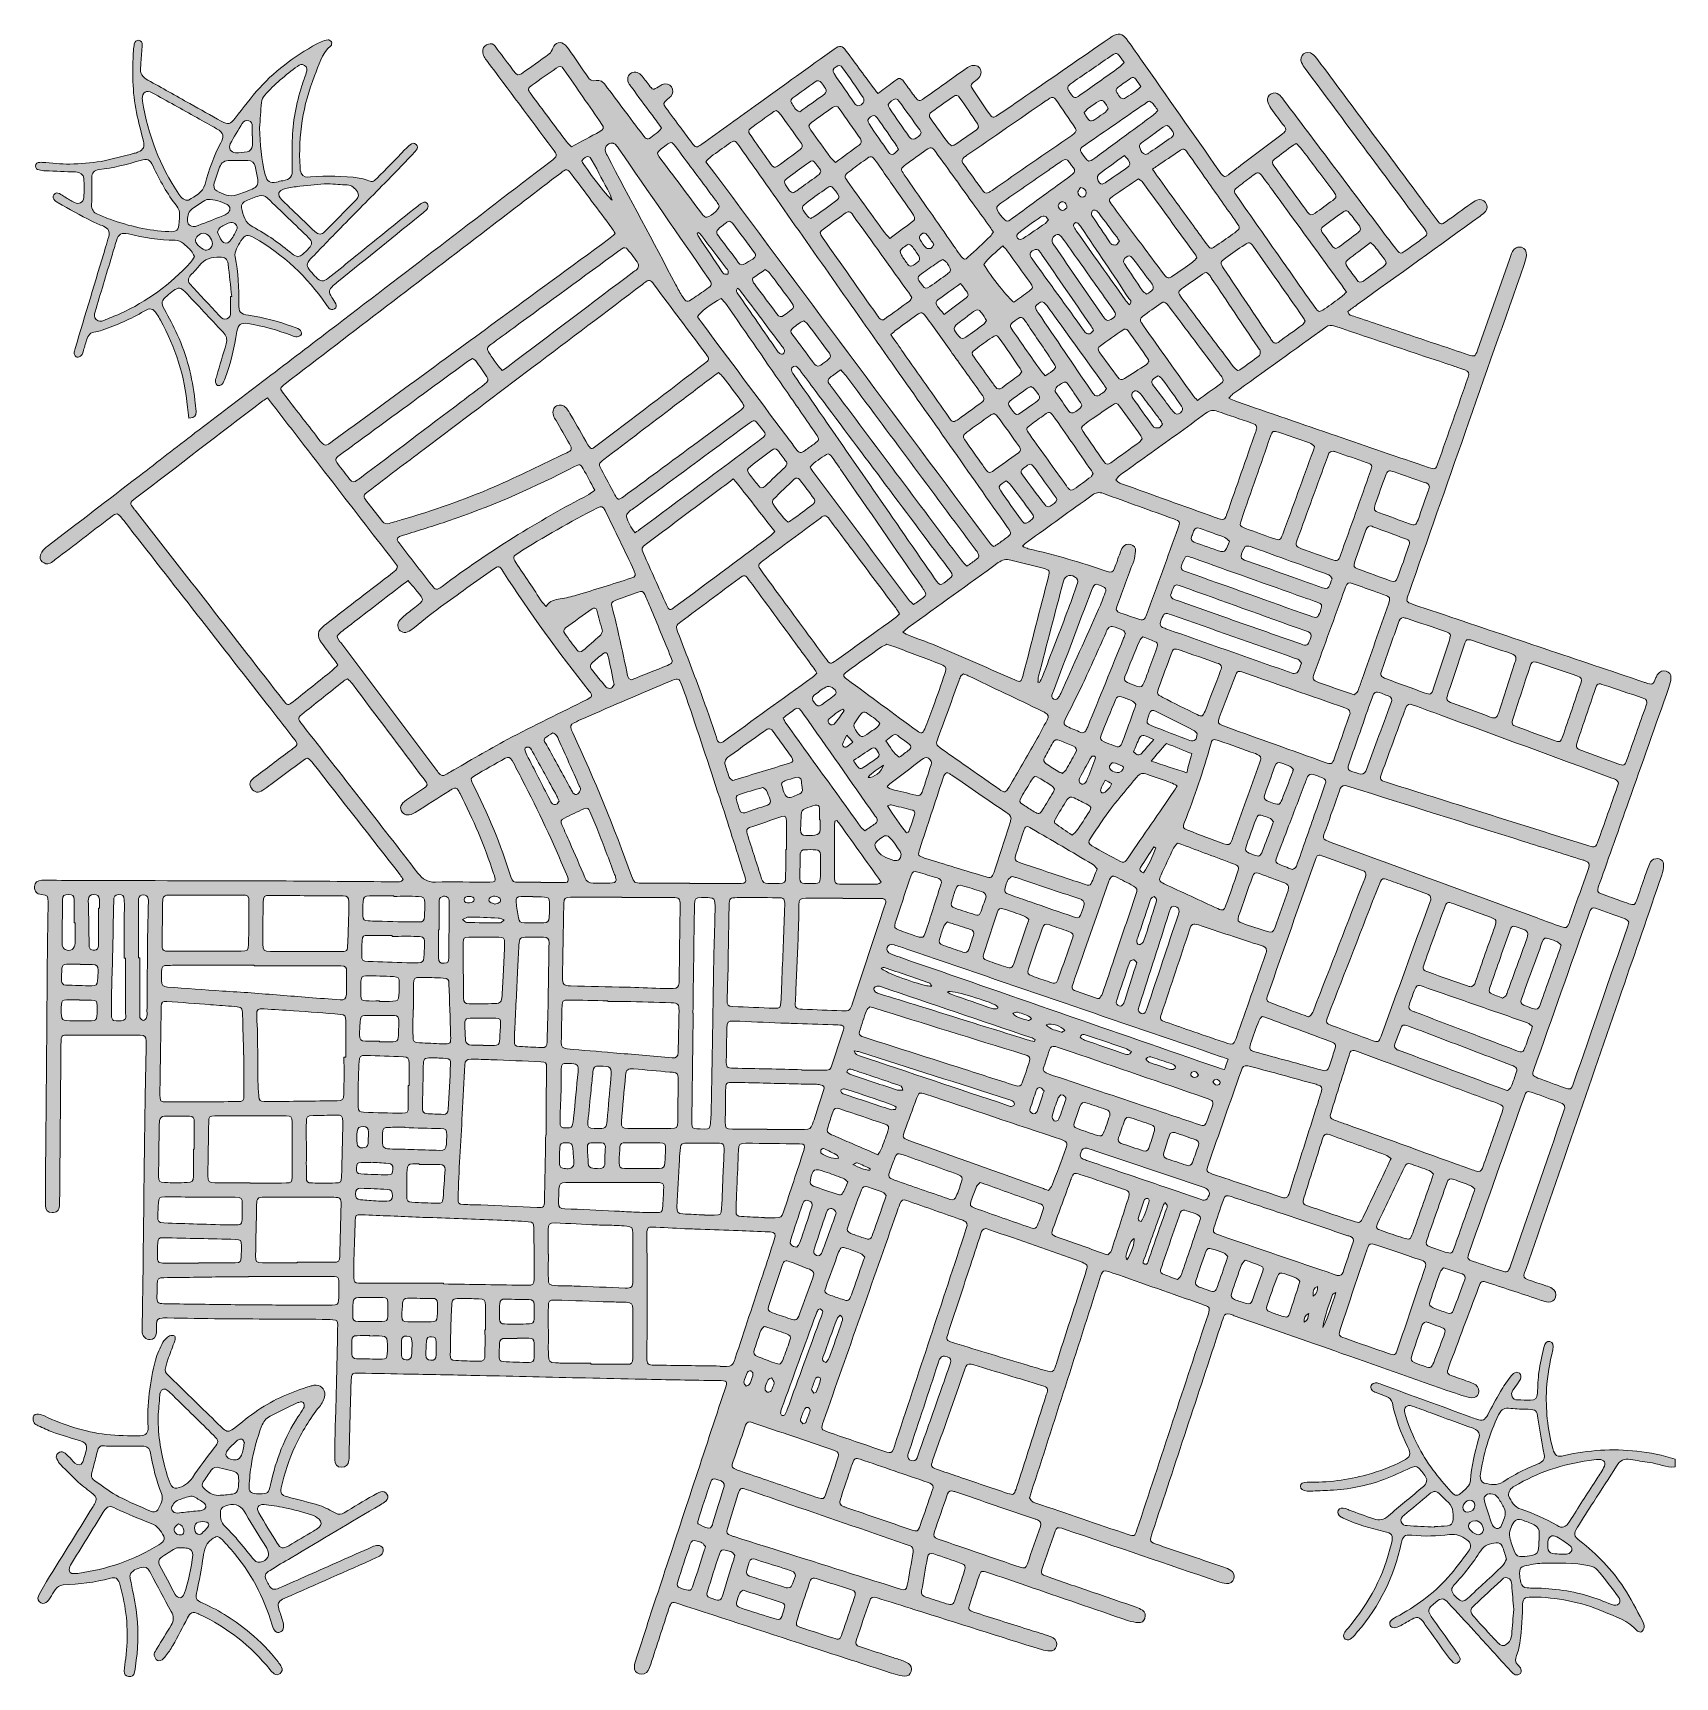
# Model space of a CAD drawing. Header units: centimetres. Extents: x 1 to 244, y -61 to 183.
import ezdxf

# ---------------------------------------------------------------- set-up
doc = ezdxf.new("R2010")
doc.units = ezdxf.units.CM
doc.header["$MEASUREMENT"] = 0
doc.layers.add('Screenshot 2022-06-20 at 20.24.09\xa0Image', color=7, linetype='Continuous', lineweight=0)

# ---------------------------------------------------------------- blocks, each defined once
blk = doc.blocks.new('Block_0')
at = {"layer": 'Screenshot 2022-06-20 at 20.24.09\xa0Image', "true_color": 0x000000, "transparency": 33554687}
h = blk.add_hatch(color=18, dxfattribs=at)
h.dxf.hatch_style = 2
edge = h.paths.add_edge_path()
edge.add_spline(control_points=[(189.68, -6.65), (189.01, -6.93), (189.01, -7.37), (189.03, -7.92), (189.64, -7.66), (189.59, -7.2), (189.68, -6.65)], knot_values=[0, 0, 0, 0, 1, 1, 1, 2, 2, 2, 2], degree=3, periodic=0)
edge = h.paths.add_edge_path()
edge.add_spline(control_points=[(175.49, 27.7), (175.71, 27.28), (175.95, 27.01), (176.39, 27.3), (176.63, 27.45), (176.61, 27.66), (176.43, 27.85), (176.09, 28.22), (175.79, 28.15), (175.49, 27.7)], knot_values=[0, 0, 0, 0, 1, 1, 1, 2, 2, 2, 3, 3, 3, 3], degree=3, periodic=0)
edge = h.paths.add_edge_path()
edge.add_spline(control_points=[(190.35, -4.09), (190.93, -3.68), (190.99, -3.21), (191, -2.66), (190.38, -2.9), (190.3, -3.07), (190.35, -4.09)], knot_values=[0, 0, 0, 0, 1, 1, 1, 2, 2, 2, 2], degree=3, periodic=0)
edge = h.paths.add_edge_path()
edge.add_spline(control_points=[(173.33, 28.67), (173.07, 29.07), (172.85, 29.38), (172.38, 29.1), (172.14, 28.94), (172.14, 28.73), (172.33, 28.54), (172.67, 28.22), (172.99, 28.21), (173.33, 28.67)], knot_values=[0, 0, 0, 0, 1, 1, 1, 2, 2, 2, 3, 3, 3, 3], degree=3, periodic=0)
edge = h.paths.add_edge_path()
edge.add_spline(control_points=[(124.64, 14.57), (124.66, 14.65), (124.68, 14.73), (124.7, 14.8), (124.05, 15.1), (123.41, 15.41), (122.74, 15.68), (122.64, 15.73), (122.46, 15.58), (122.11, 15.43), (123.05, 14.96), (123.8, 14.65), (124.64, 14.57)], knot_values=[0, 0, 0, 0, 1, 1, 1, 2, 2, 2, 3, 3, 3, 4, 4, 4, 4], degree=3, periodic=0)
edge = h.paths.add_edge_path()
edge.add_spline(control_points=[(65.28, 54.21), (65.73, 54.22), (65.99, 54.39), (65.99, 54.67), (65.99, 54.96), (65.65, 55.17), (65.2, 55.16), (64.85, 55.15), (64.5, 55.06), (64.5, 54.68), (64.51, 54.21), (64.92, 54.2), (65.28, 54.21)], knot_values=[0, 0, 0, 0, 1, 1, 1, 2, 2, 2, 3, 3, 3, 4, 4, 4, 4], degree=3, periodic=0)
edge = h.paths.add_edge_path()
edge.add_spline(control_points=[(126.65, 74.59), (125.76, 73.96), (124.98, 73.54), (124.37, 72.78), (125.12, 72.63), (126.48, 73.66), (126.65, 74.59)], knot_values=[0, 0, 0, 0, 1, 1, 1, 2, 2, 2, 2], degree=3, periodic=0)
edge = h.paths.add_edge_path()
edge.add_spline(control_points=[(153.83, 157.14), (153.9, 157.63), (153.61, 158.02), (153.3, 158.07), (152.97, 158.13), (152.59, 157.83), (152.57, 157.5), (152.55, 157.22), (152.91, 156.74), (153.19, 156.79), (153.45, 156.83), (153.68, 157.05), (153.83, 157.14)], knot_values=[0, 0, 0, 0, 1, 1, 1, 2, 2, 2, 3, 3, 3, 4, 4, 4, 4], degree=3, periodic=0)
edge = h.paths.add_edge_path()
edge.add_spline(control_points=[(155.86, 160.16), (155.76, 160), (155.53, 159.78), (155.47, 159.52), (155.41, 159.18), (155.86, 158.73), (156.16, 158.74), (156.44, 158.74), (156.72, 159.09), (156.71, 159.4), (156.7, 159.79), (156.34, 160.19), (155.86, 160.16)], knot_values=[0, 0, 0, 0, 1, 1, 1, 2, 2, 2, 3, 3, 3, 4, 4, 4, 4], degree=3, periodic=0)
edge = h.paths.add_edge_path()
edge.add_spline(control_points=[(121.24, 79.04), (120.96, 78.51), (120.75, 78.17), (120.61, 77.79), (120.56, 77.67), (120.66, 77.42), (120.78, 77.31), (120.85, 77.24), (121.1, 77.25), (121.21, 77.32), (121.51, 77.51), (121.79, 77.75), (122.13, 78.02), (121.83, 78.36), (121.61, 78.61), (121.24, 79.04)], knot_values=[0, 0, 0, 0, 1, 1, 1, 2, 2, 2, 3, 3, 3, 4, 4, 4, 5, 5, 5, 5], degree=3, periodic=0)
edge = h.paths.add_edge_path()
edge.add_spline(control_points=[(69.03, 54.02), (69.28, 54.1), (69.5, 54.13), (69.68, 54.23), (69.95, 54.39), (69.97, 54.63), (69.77, 54.87), (69.48, 55.24), (68.63, 55.28), (68.32, 54.94), (68.12, 54.72), (68.12, 54.45), (68.36, 54.28), (68.55, 54.15), (68.81, 54.11), (69.03, 54.02)], knot_values=[0, 0, 0, 0, 1, 1, 1, 2, 2, 2, 3, 3, 3, 4, 4, 4, 5, 5, 5, 5], degree=3, periodic=0)
edge = h.paths.add_edge_path()
edge.add_spline(control_points=[(145.82, 37.83), (146.51, 37.05), (147.37, 37.02), (148.12, 36.76), (148.22, 36.72), (148.4, 36.91), (148.61, 37.02), (148.01, 37.71), (147.21, 37.74), (146.52, 37.99), (146.37, 38.05), (146.14, 37.91), (145.82, 37.83)], knot_values=[0, 0, 0, 0, 1, 1, 1, 2, 2, 2, 3, 3, 3, 4, 4, 4, 4], degree=3, periodic=0)
edge = h.paths.add_edge_path()
edge.add_spline(control_points=[(163.82, 4.49), (163.36, 4.26), (162.94, 3.37), (162.6, 1.82), (162.58, 1.69), (162.67, 1.53), (162.73, 1.31), (163.36, 2.19), (163.94, 3.91), (163.82, 4.49)], knot_values=[0, 0, 0, 0, 1, 1, 1, 2, 2, 2, 3, 3, 3, 3], degree=3, periodic=0)
edge = h.paths.add_edge_path()
edge.add_spline(control_points=[(159.51, 72.36), (159.25, 71.85), (159.01, 71.44), (158.85, 71.01), (158.8, 70.88), (158.9, 70.61), (159.02, 70.52), (159.12, 70.45), (159.41, 70.5), (159.51, 70.6), (159.85, 70.98), (160.36, 71.24), (160.47, 71.89), (160.18, 72.03), (159.91, 72.17), (159.51, 72.36)], knot_values=[0, 0, 0, 0, 1, 1, 1, 2, 2, 2, 3, 3, 3, 4, 4, 4, 5, 5, 5, 5], degree=3, periodic=0)
edge = h.paths.add_edge_path()
edge.add_spline(control_points=[(150.78, 36.14), (151.41, 35.34), (152.29, 35.34), (153.01, 35.06), (153.14, 35.01), (153.36, 35.19), (153.56, 35.28), (152.97, 35.98), (151.67, 36.41), (150.78, 36.14)], knot_values=[0, 0, 0, 0, 1, 1, 1, 2, 2, 2, 3, 3, 3, 3], degree=3, periodic=0)
edge = h.paths.add_edge_path()
edge.add_spline(control_points=[(106.28, -17.41), (106.47, -17.33), (106.57, -17.31), (106.64, -17.26), (106.94, -17.07), (107.4, -15.8), (107.27, -15.46), (107.21, -15.33), (107.08, -15.15), (106.97, -15.14), (106.81, -15.13), (106.56, -15.22), (106.51, -15.33), (106.29, -15.81), (106.09, -16.31), (105.97, -16.82), (105.94, -16.99), (106.17, -17.21), (106.28, -17.41)], knot_values=[0, 0, 0, 0, 1, 1, 1, 2, 2, 2, 3, 3, 3, 4, 4, 4, 5, 5, 5, 6, 6, 6, 6], degree=3, periodic=0)
edge = h.paths.add_edge_path()
edge.add_spline(control_points=[(116.33, -18.44), (116.53, -18.36), (116.67, -18.35), (116.69, -18.29), (116.92, -17.66), (117.21, -17.04), (117.33, -16.39), (117.39, -16.05), (116.84, -15.91), (116.65, -16.24), (116.37, -16.75), (116.17, -17.32), (116.01, -17.88), (115.97, -18.03), (116.22, -18.26), (116.33, -18.44)], knot_values=[0, 0, 0, 0, 1, 1, 1, 2, 2, 2, 3, 3, 3, 4, 4, 4, 5, 5, 5, 5], degree=3, periodic=0)
edge = h.paths.add_edge_path()
edge.add_spline(control_points=[(110.06, -16.2), (109.85, -16.29), (109.75, -16.31), (109.68, -16.36), (109.41, -16.54), (109, -17.68), (109.13, -17.99), (109.2, -18.13), (109.38, -18.3), (109.52, -18.32), (109.67, -18.34), (109.92, -18.24), (109.99, -18.11), (110.19, -17.73), (110.4, -17.32), (110.45, -16.9), (110.48, -16.69), (110.2, -16.43), (110.06, -16.2)], knot_values=[0, 0, 0, 0, 1, 1, 1, 2, 2, 2, 3, 3, 3, 4, 4, 4, 5, 5, 5, 6, 6, 6, 6], degree=3, periodic=0)
edge = h.paths.add_edge_path()
edge.add_spline(control_points=[(119.98, 16.36), (119.91, 16.62), (119.91, 16.76), (119.86, 16.78), (119.17, 17.14), (118.47, 17.48), (117.76, 17.8), (117.68, 17.83), (117.43, 17.7), (117.39, 17.59), (117.34, 17.44), (117.35, 17.14), (117.44, 17.09), (118.18, 16.64), (118.96, 16.25), (119.98, 16.36)], knot_values=[0, 0, 0, 0, 1, 1, 1, 2, 2, 2, 3, 3, 3, 4, 4, 4, 5, 5, 5, 5], degree=3, periodic=0)
edge = h.paths.add_edge_path()
edge.add_spline(control_points=[(191.78, -8.74), (192.55, -7.13), (193.11, -5.45), (193.71, -3.53), (193.39, -3.72), (193.24, -3.75), (193.21, -3.83), (192.66, -5.44), (192.06, -7.04), (191.78, -8.74)], knot_values=[0, 0, 0, 0, 1, 1, 1, 2, 2, 2, 3, 3, 3, 3], degree=3, periodic=0)
edge = h.paths.add_edge_path()
edge.add_spline(control_points=[(114.7, -22.99), (114.92, -22.89), (115.1, -22.87), (115.13, -22.79), (115.37, -22.19), (115.66, -21.59), (115.77, -20.96), (115.84, -20.6), (115.2, -20.42), (115.01, -20.75), (114.71, -21.26), (114.51, -21.83), (114.36, -22.4), (114.31, -22.55), (114.57, -22.78), (114.7, -22.99)], knot_values=[0, 0, 0, 0, 1, 1, 1, 2, 2, 2, 3, 3, 3, 4, 4, 4, 5, 5, 5, 5], degree=3, periodic=0)
edge = h.paths.add_edge_path()
edge.add_spline(control_points=[(162.22, 74.23), (162.19, 74.29), (162.16, 74.41), (162.09, 74.44), (161.64, 74.64), (161.19, 74.87), (160.71, 74.96), (160.56, 74.99), (160.25, 74.66), (160.17, 74.44), (160.11, 74.28), (160.26, 73.96), (160.42, 73.84), (160.67, 73.66), (160.98, 73.55), (161.28, 73.49), (161.71, 73.41), (162.26, 73.85), (162.22, 74.23)], knot_values=[0, 0, 0, 0, 1, 1, 1, 2, 2, 2, 3, 3, 3, 4, 4, 4, 5, 5, 5, 6, 6, 6, 6], degree=3, periodic=0)
edge = h.paths.add_edge_path()
edge.add_spline(control_points=[(120.84, 82.69), (120.77, 82.76), (120.71, 82.82), (120.64, 82.89), (119.85, 82.58), (119.24, 82.01), (118.62, 81.46), (118.32, 81.2), (118.45, 80.84), (118.72, 80.65), (118.87, 80.55), (119.27, 80.55), (119.36, 80.67), (119.89, 81.32), (120.35, 82.01), (120.84, 82.69)], knot_values=[0, 0, 0, 0, 1, 1, 1, 2, 2, 2, 3, 3, 3, 4, 4, 4, 5, 5, 5, 5], degree=3, periodic=0)
edge = h.paths.add_edge_path()
edge.add_spline(control_points=[(164.86, 6.97), (165.44, 7.94), (165.71, 9), (166.05, 10.04), (166.08, 10.14), (165.94, 10.39), (165.85, 10.41), (165.7, 10.43), (165.52, 10.34), (165.37, 10.26), (165.3, 10.23), (165.26, 10.11), (165.23, 10.02), (164.96, 9.21), (164.69, 8.41), (164.44, 7.6), (164.36, 7.34), (164.36, 7.09), (164.86, 6.97)], knot_values=[0, 0, 0, 0, 1, 1, 1, 2, 2, 2, 3, 3, 3, 4, 4, 4, 5, 5, 5, 6, 6, 6, 6], degree=3, periodic=0)
edge = h.paths.add_edge_path()
edge.add_spline(control_points=[(167.02, 62.34), (166.93, 62.39), (166.84, 62.44), (166.75, 62.49), (166.09, 61.47), (165.41, 60.45), (164.76, 59.42), (164.55, 59.08), (164.68, 58.82), (165.19, 58.65), (166.01, 59.76), (166.54, 61.04), (167.02, 62.34)], knot_values=[0, 0, 0, 0, 1, 1, 1, 2, 2, 2, 3, 3, 3, 4, 4, 4, 4], degree=3, periodic=0)
edge = h.paths.add_edge_path()
edge.add_spline(control_points=[(134.14, 151.74), (133.77, 152.26), (133.45, 152.73), (133.1, 153.18), (132.87, 153.48), (132.58, 153.51), (132.28, 153.26), (132, 153.04), (131.86, 152.75), (132.07, 152.43), (132.35, 152.01), (132.64, 151.59), (132.99, 151.23), (133.11, 151.1), (133.47, 151.09), (133.65, 151.17), (133.85, 151.26), (133.96, 151.52), (134.14, 151.74)], knot_values=[0, 0, 0, 0, 1, 1, 1, 2, 2, 2, 3, 3, 3, 4, 4, 4, 5, 5, 5, 6, 6, 6, 6], degree=3, periodic=0)
edge = h.paths.add_edge_path()
edge.add_spline(control_points=[(165.56, 31.06), (165.7, 30.9), (165.82, 30.67), (165.99, 30.61), (167.06, 30.21), (168.14, 29.84), (169.22, 29.5), (169.41, 29.44), (169.79, 29.54), (169.87, 29.68), (170.06, 30), (169.76, 30.17), (169.49, 30.3), (169.43, 30.33), (169.38, 30.35), (169.32, 30.37), (168.38, 30.68), (167.45, 30.99), (166.52, 31.3), (166.21, 31.4), (165.91, 31.51), (165.56, 31.06)], knot_values=[0, 0, 0, 0, 1, 1, 1, 2, 2, 2, 3, 3, 3, 4, 4, 4, 5, 5, 5, 6, 6, 6, 7, 7, 7, 7], degree=3, periodic=0)
edge = h.paths.add_edge_path()
edge.add_spline(control_points=[(158.08, 75.69), (158.03, 75.76), (158, 75.89), (157.94, 75.91), (157.84, 75.95), (157.67, 75.97), (157.6, 75.91), (157.46, 75.79), (157.35, 75.63), (157.26, 75.47), (156.76, 74.58), (156.26, 73.7), (155.8, 72.8), (155.69, 72.6), (155.63, 72.3), (155.7, 72.1), (155.75, 71.95), (156.05, 71.75), (156.21, 71.78), (156.41, 71.82), (156.67, 72.02), (156.75, 72.21), (157.19, 73.26), (157.59, 74.33), (158, 75.4), (158.03, 75.49), (158.05, 75.58), (158.08, 75.69)], knot_values=[0, 0, 0, 0, 1, 1, 1, 2, 2, 2, 3, 3, 3, 4, 4, 4, 5, 5, 5, 6, 6, 6, 7, 7, 7, 8, 8, 8, 9, 9, 9, 9], degree=3, periodic=0)
edge = h.paths.add_edge_path()
edge.add_spline(control_points=[(150.45, 26.35), (150.3, 26.49), (150.16, 26.72), (149.95, 26.8), (149.63, 26.91), (149.41, 26.69), (149.31, 26.39), (149, 25.5), (148.7, 24.61), (148.4, 23.71), (148.3, 23.4), (148.42, 23.13), (148.72, 23.01), (149.03, 22.88), (149.27, 23.02), (149.42, 23.3), (149.47, 23.38), (149.5, 23.47), (149.53, 23.56), (149.79, 24.34), (150.05, 25.12), (150.3, 25.9), (150.34, 26.01), (150.38, 26.13), (150.45, 26.35)], knot_values=[0, 0, 0, 0, 1, 1, 1, 2, 2, 2, 3, 3, 3, 4, 4, 4, 5, 5, 5, 6, 6, 6, 7, 7, 7, 8, 8, 8, 8], degree=3, periodic=0)
edge = h.paths.add_edge_path()
edge.add_spline(control_points=[(152.96, 25.74), (152.86, 25.63), (152.63, 25.49), (152.55, 25.29), (152.22, 24.41), (151.91, 23.52), (151.66, 22.61), (151.6, 22.42), (151.79, 22.06), (151.97, 21.92), (152.24, 21.72), (152.55, 21.92), (152.66, 22.2), (153.02, 23.13), (153.36, 24.08), (153.67, 25.04), (153.78, 25.39), (153.45, 25.74), (152.96, 25.74)], knot_values=[0, 0, 0, 0, 1, 1, 1, 2, 2, 2, 3, 3, 3, 4, 4, 4, 5, 5, 5, 6, 6, 6, 6], degree=3, periodic=0)
edge = h.paths.add_edge_path()
edge.add_spline(control_points=[(70.45, 51.66), (70.01, 51.81), (69.79, 51.94), (69.56, 51.95), (68.1, 52.01), (66.64, 52.07), (65.19, 52.09), (64.92, 52.09), (64.66, 51.89), (64.28, 51.73), (64.56, 51.5), (64.7, 51.28), (64.84, 51.28), (66.52, 51.25), (68.2, 51.24), (69.88, 51.26), (70, 51.26), (70.11, 51.42), (70.45, 51.66)], knot_values=[0, 0, 0, 0, 1, 1, 1, 2, 2, 2, 3, 3, 3, 4, 4, 4, 5, 5, 5, 6, 6, 6, 6], degree=3, periodic=0)
edge = h.paths.add_edge_path()
edge.add_spline(control_points=[(126.29, 44.53), (126.83, 43.94), (129.69, 42.84), (132.87, 41.94), (133.11, 41.87), (133.38, 41.88), (133.8, 41.84), (133.63, 42.12), (133.59, 42.28), (133.51, 42.31), (131.26, 43.09), (129.02, 43.86), (126.77, 44.62), (126.67, 44.65), (126.54, 44.58), (126.29, 44.53)], knot_values=[0, 0, 0, 0, 1, 1, 1, 2, 2, 2, 3, 3, 3, 4, 4, 4, 5, 5, 5, 5], degree=3, periodic=0)
edge = h.paths.add_edge_path()
edge.add_spline(control_points=[(163.73, 76.56), (164.17, 76.13), (164.54, 75.94), (164.95, 76.38), (165.52, 77), (166.07, 77.65), (166.72, 78.39), (166.15, 78.63), (165.71, 78.87), (165.23, 79), (165.06, 79.04), (164.71, 78.87), (164.63, 78.71), (164.29, 78), (164.02, 77.27), (163.73, 76.56)], knot_values=[0, 0, 0, 0, 1, 1, 1, 2, 2, 2, 3, 3, 3, 4, 4, 4, 5, 5, 5, 5], degree=3, periodic=0)
edge = h.paths.add_edge_path()
edge.add_spline(control_points=[(99.25, 153.53), (99.18, 153.5), (99.11, 153.46), (99.04, 153.43), (99.11, 153.24), (99.16, 153.03), (99.27, 152.87), (100.41, 151.16), (101.57, 149.46), (102.72, 147.76), (102.81, 147.63), (102.89, 147.45), (103.01, 147.4), (103.19, 147.32), (103.41, 147.31), (103.59, 147.36), (103.65, 147.38), (103.66, 147.69), (103.62, 147.85), (103.59, 147.99), (103.45, 148.11), (103.36, 148.23), (102.13, 149.84), (100.9, 151.46), (99.67, 153.07), (99.55, 153.23), (99.39, 153.38), (99.25, 153.53)], knot_values=[0, 0, 0, 0, 1, 1, 1, 2, 2, 2, 3, 3, 3, 4, 4, 4, 5, 5, 5, 6, 6, 6, 7, 7, 7, 8, 8, 8, 9, 9, 9, 9], degree=3, periodic=0)
edge = h.paths.add_edge_path()
edge.add_spline(control_points=[(60.35, -11.73), (60.35, -11.73), (60.35, -11.73), (60.35, -11.73), (60.35, -11.6), (60.35, -11.48), (60.35, -11.35), (60.36, -11.19), (60.37, -11.04), (60.36, -10.88), (60.35, -10.29), (60.18, -10.1), (59.68, -10.08), (59.16, -10.06), (58.94, -10.24), (58.9, -10.8), (58.85, -11.46), (58.84, -12.12), (58.84, -12.78), (58.84, -13.36), (59.03, -13.55), (59.55, -13.57), (60.08, -13.6), (60.31, -13.38), (60.34, -12.77), (60.37, -12.42), (60.35, -12.08), (60.35, -11.73)], knot_values=[0, 0, 0, 0, 1, 1, 1, 2, 2, 2, 3, 3, 3, 4, 4, 4, 5, 5, 5, 6, 6, 6, 7, 7, 7, 8, 8, 8, 9, 9, 9, 9], degree=3, periodic=0)
edge = h.paths.add_edge_path()
edge.add_spline(control_points=[(136.13, 41.03), (136.31, 40.9), (136.47, 40.72), (136.67, 40.65), (138.75, 39.92), (140.83, 39.2), (142.92, 38.5), (143.11, 38.43), (143.35, 38.51), (143.57, 38.53), (143.59, 38.6), (143.61, 38.68), (143.62, 38.75), (143.44, 38.89), (143.27, 39.07), (143.06, 39.16), (141.36, 39.91), (136.83, 41.27), (136.13, 41.03)], knot_values=[0, 0, 0, 0, 1, 1, 1, 2, 2, 2, 3, 3, 3, 4, 4, 4, 5, 5, 5, 6, 6, 6, 6], degree=3, periodic=0)
edge = h.paths.add_edge_path()
edge.add_spline(control_points=[(50.3, 19.58), (50.31, 19.58), (50.31, 19.58), (50.32, 19.58), (50.32, 19.8), (50.33, 20.02), (50.31, 20.24), (50.29, 20.86), (50.1, 21.05), (49.54, 21.06), (48.98, 21.08), (48.7, 20.87), (48.65, 20.32), (48.59, 19.72), (48.59, 19.12), (48.63, 18.53), (48.66, 18.06), (48.96, 17.88), (49.5, 17.89), (49.95, 17.89), (50.22, 18.09), (50.25, 18.55), (50.28, 18.89), (50.29, 19.24), (50.3, 19.58)], knot_values=[0, 0, 0, 0, 1, 1, 1, 2, 2, 2, 3, 3, 3, 4, 4, 4, 5, 5, 5, 6, 6, 6, 7, 7, 7, 8, 8, 8, 8], degree=3, periodic=0)
edge = h.paths.add_edge_path()
edge.add_spline(control_points=[(56.73, -11.78), (56.74, -11.78), (56.75, -11.78), (56.77, -11.78), (56.77, -11.43), (56.78, -11.08), (56.77, -10.73), (56.75, -10.19), (56.53, -9.99), (56.01, -9.99), (55.49, -9.98), (55.25, -10.18), (55.22, -10.71), (55.19, -11.41), (55.21, -12.11), (55.21, -12.8), (55.21, -13.27), (55.45, -13.5), (55.9, -13.53), (56.38, -13.57), (56.67, -13.33), (56.72, -12.82), (56.75, -12.48), (56.73, -12.13), (56.73, -11.78)], knot_values=[0, 0, 0, 0, 1, 1, 1, 2, 2, 2, 3, 3, 3, 4, 4, 4, 5, 5, 5, 6, 6, 6, 7, 7, 7, 8, 8, 8, 8], degree=3, periodic=0)
edge = h.paths.add_edge_path()
edge.add_spline(control_points=[(151.1, 155.4), (150.94, 155.6), (150.84, 155.85), (150.67, 155.9), (150.46, 155.97), (150.14, 155.96), (149.97, 155.84), (148.88, 155.08), (147.81, 154.29), (146.74, 153.49), (146.48, 153.29), (146.25, 153.02), (146.51, 152.69), (146.74, 152.37), (147.07, 152.43), (147.35, 152.63), (148.46, 153.37), (149.56, 154.11), (150.65, 154.87), (150.82, 154.99), (150.93, 155.19), (151.1, 155.4)], knot_values=[0, 0, 0, 0, 1, 1, 1, 2, 2, 2, 3, 3, 3, 4, 4, 4, 5, 5, 5, 6, 6, 6, 7, 7, 7, 7], degree=3, periodic=0)
edge = h.paths.add_edge_path()
edge.add_spline(control_points=[(130.36, 151.81), (130.08, 151.62), (129.81, 151.47), (129.56, 151.28), (129.07, 150.9), (129.01, 150.67), (129.32, 150.16), (129.59, 149.71), (129.92, 149.28), (130.22, 148.84), (130.47, 148.47), (130.77, 148.45), (131.11, 148.69), (131.29, 148.82), (131.47, 148.96), (131.65, 149.08), (132.04, 149.33), (132.12, 149.67), (131.88, 150.05), (131.57, 150.55), (131.21, 151.04), (130.85, 151.51), (130.74, 151.64), (130.55, 151.7), (130.36, 151.81)], knot_values=[0, 0, 0, 0, 1, 1, 1, 2, 2, 2, 3, 3, 3, 4, 4, 4, 5, 5, 5, 6, 6, 6, 7, 7, 7, 8, 8, 8, 8], degree=3, periodic=0)
edge = h.paths.add_edge_path()
edge.add_spline(control_points=[(119.65, 85.31), (119.64, 85.92), (118.6, 86.47), (118.09, 86.16), (117.5, 85.8), (116.94, 85.39), (116.4, 84.95), (115.99, 84.62), (116.03, 84.35), (116.44, 83.81), (116.83, 83.31), (117.01, 83.24), (117.45, 83.54), (118.1, 83.98), (118.74, 84.45), (119.36, 84.93), (119.5, 85.04), (119.58, 85.22), (119.65, 85.31)], knot_values=[0, 0, 0, 0, 1, 1, 1, 2, 2, 2, 3, 3, 3, 4, 4, 4, 5, 5, 5, 6, 6, 6, 6], degree=3, periodic=0)
edge = h.paths.add_edge_path()
edge.add_spline(control_points=[(168.36, 9.82), (168.2, 9.48), (168.13, 9.34), (168.08, 9.19), (167.15, 6.61), (166.23, 4.02), (165.31, 1.43), (165.22, 1.17), (164.9, 0.8), (165.38, 0.65), (165.83, 0.51), (165.83, 0.98), (165.93, 1.25), (166.82, 3.78), (167.7, 6.31), (168.59, 8.85), (168.64, 9), (168.74, 9.16), (168.72, 9.29), (168.7, 9.43), (168.55, 9.55), (168.36, 9.82)], knot_values=[0, 0, 0, 0, 1, 1, 1, 2, 2, 2, 3, 3, 3, 4, 4, 4, 5, 5, 5, 6, 6, 6, 7, 7, 7, 7], degree=3, periodic=0)
edge = h.paths.add_edge_path()
edge.add_spline(control_points=[(122.19, 75.29), (122.4, 74.96), (122.51, 74.77), (122.64, 74.6), (123.12, 74), (123.23, 73.97), (123.89, 74.4), (124.52, 74.81), (125.14, 75.25), (125.75, 75.69), (126.18, 76), (126.01, 76.34), (125.79, 76.69), (125.57, 77.03), (125.32, 77.33), (124.88, 77.05), (124, 76.5), (123.14, 75.92), (122.19, 75.29)], knot_values=[0, 0, 0, 0, 1, 1, 1, 2, 2, 2, 3, 3, 3, 4, 4, 4, 5, 5, 5, 6, 6, 6, 6], degree=3, periodic=0)
edge = h.paths.add_edge_path()
edge.add_spline(control_points=[(156.39, 171.29), (156.5, 171.08), (156.57, 170.94), (156.65, 170.81), (157.23, 169.88), (157.37, 169.85), (158.26, 170.46), (158.47, 170.6), (158.69, 170.74), (158.89, 170.89), (159.28, 171.2), (159.79, 171.38), (159.95, 171.91), (159.22, 173.37), (159.1, 173.4), (157.82, 172.49), (157.54, 172.29), (157.24, 172.1), (156.97, 171.88), (156.76, 171.71), (156.59, 171.49), (156.39, 171.29)], knot_values=[0, 0, 0, 0, 1, 1, 1, 2, 2, 2, 3, 3, 3, 4, 4, 4, 5, 5, 5, 6, 6, 6, 7, 7, 7, 7], degree=3, periodic=0)
edge = h.paths.add_edge_path()
edge.add_spline(control_points=[(163.43, 32.15), (163.09, 32.34), (162.78, 32.55), (162.45, 32.66), (160.83, 33.22), (159.21, 33.76), (157.58, 34.3), (157.19, 34.43), (156.8, 34.55), (156.41, 34.68), (156.11, 34.78), (155.93, 34.66), (155.79, 34.28), (156.01, 34.14), (156.22, 33.95), (156.46, 33.86), (158.46, 33.16), (160.47, 32.47), (162.48, 31.78), (162.78, 31.68), (163.11, 31.58), (163.43, 32.15)], knot_values=[0, 0, 0, 0, 1, 1, 1, 2, 2, 2, 3, 3, 3, 4, 4, 4, 5, 5, 5, 6, 6, 6, 7, 7, 7, 7], degree=3, periodic=0)
edge = h.paths.add_edge_path()
edge.add_spline(control_points=[(120.24, -6.89), (120.07, -7.07), (119.85, -7.22), (119.77, -7.42), (119.06, -9.31), (118.38, -11.22), (117.68, -13.12), (117.55, -13.48), (117.65, -13.73), (118.11, -13.93), (118.27, -13.71), (118.51, -13.5), (118.61, -13.23), (119.26, -11.45), (119.88, -9.66), (120.5, -7.87), (120.61, -7.57), (120.72, -7.26), (120.24, -6.89)], knot_values=[0, 0, 0, 0, 1, 1, 1, 2, 2, 2, 3, 3, 3, 4, 4, 4, 5, 5, 5, 6, 6, 6, 6], degree=3, periodic=0)
edge = h.paths.add_edge_path()
edge.add_spline(control_points=[(121.23, 29.12), (121.44, 28.99), (121.6, 28.83), (121.8, 28.76), (124.11, 27.98), (126.42, 27.2), (128.74, 26.45), (128.97, 26.38), (129.24, 26.45), (129.53, 26.46), (129.47, 27.05), (129.12, 27.12), (128.79, 27.23), (127.49, 27.66), (126.21, 28.1), (124.91, 28.53), (123.95, 28.85), (122.99, 29.17), (122.03, 29.49), (121.72, 29.59), (121.4, 29.69), (121.23, 29.12)], knot_values=[0, 0, 0, 0, 1, 1, 1, 2, 2, 2, 3, 3, 3, 4, 4, 4, 5, 5, 5, 6, 6, 6, 7, 7, 7, 7], degree=3, periodic=0)
edge = h.paths.add_edge_path()
edge.add_spline(control_points=[(128.46, 23.6), (128.48, 23.71), (128.5, 23.82), (128.53, 23.94), (128.24, 24.09), (127.97, 24.28), (127.66, 24.39), (125.56, 25.1), (123.46, 25.8), (121.35, 26.5), (121.14, 26.57), (120.92, 26.64), (120.71, 26.63), (120.58, 26.63), (120.39, 26.52), (120.35, 26.41), (120.32, 26.3), (120.42, 26.12), (120.51, 26.01), (120.58, 25.93), (120.72, 25.89), (120.84, 25.85), (123.13, 25.08), (125.41, 24.32), (127.7, 23.58), (127.93, 23.5), (128.2, 23.59), (128.46, 23.6)], knot_values=[0, 0, 0, 0, 1, 1, 1, 2, 2, 2, 3, 3, 3, 4, 4, 4, 5, 5, 5, 6, 6, 6, 7, 7, 7, 8, 8, 8, 9, 9, 9, 9], degree=3, periodic=0)
edge = h.paths.add_edge_path()
edge.add_spline(control_points=[(164.8, 175.15), (164.51, 175.57), (164.29, 175.91), (164.05, 176.23), (163.85, 176.48), (163.59, 176.58), (163.3, 176.37), (162.66, 175.92), (162.02, 175.47), (161.39, 175), (161.14, 174.81), (161.06, 174.54), (161.26, 174.25), (161.43, 173.98), (161.58, 173.69), (161.8, 173.48), (161.93, 173.36), (162.26, 173.28), (162.38, 173.36), (163.19, 173.88), (164.07, 174.33), (164.8, 175.15)], knot_values=[0, 0, 0, 0, 1, 1, 1, 2, 2, 2, 3, 3, 3, 4, 4, 4, 5, 5, 5, 6, 6, 6, 7, 7, 7, 7], degree=3, periodic=0)
edge = h.paths.add_edge_path()
edge.add_spline(control_points=[(81.92, 164.13), (82.5, 163.03), (85.65, 158.91), (86.42, 158.33), (86.25, 158.79), (86.18, 159.08), (86.04, 159.34), (85.21, 160.94), (84.36, 162.53), (83.5, 164.12), (83.04, 164.98), (82.68, 164.99), (81.92, 164.13)], knot_values=[0, 0, 0, 0, 1, 1, 1, 2, 2, 2, 3, 3, 3, 4, 4, 4, 4], degree=3, periodic=0)
edge = h.paths.add_edge_path()
edge.add_spline(control_points=[(114.63, 70.86), (114.57, 71.45), (114.55, 71.85), (114.48, 72.25), (114.39, 72.73), (114.17, 72.87), (113.68, 72.76), (113.13, 72.62), (112.58, 72.48), (112.05, 72.29), (111.84, 72.21), (111.52, 71.93), (111.55, 71.82), (111.71, 71.19), (111.82, 70.44), (112.23, 70), (112.73, 69.46), (113.39, 70.08), (113.97, 70.23), (114.36, 70.32), (114.62, 70.6), (114.63, 70.86)], knot_values=[0, 0, 0, 0, 1, 1, 1, 2, 2, 2, 3, 3, 3, 4, 4, 4, 5, 5, 5, 6, 6, 6, 7, 7, 7, 7], degree=3, periodic=0)
edge = h.paths.add_edge_path()
edge.add_spline(control_points=[(128.98, 75.76), (129.5, 76.15), (130, 76.49), (130.46, 76.87), (130.81, 77.16), (130.81, 77.44), (130.44, 77.73), (129.9, 78.17), (129.32, 78.56), (128.76, 78.97), (128.5, 79.15), (128.23, 79.19), (127.97, 78.99), (127.65, 78.75), (127.35, 78.5), (126.99, 78.21), (127.66, 77.32), (128.09, 76.4), (128.98, 75.76)], knot_values=[0, 0, 0, 0, 1, 1, 1, 2, 2, 2, 3, 3, 3, 4, 4, 4, 5, 5, 5, 6, 6, 6, 6], degree=3, periodic=0)
edge = h.paths.add_edge_path()
edge.add_spline(control_points=[(161.62, 152.22), (161.46, 152.49), (161.36, 152.68), (161.23, 152.85), (160.36, 154.02), (159.49, 155.18), (158.61, 156.33), (158.48, 156.51), (158.33, 156.7), (158.15, 156.79), (158.01, 156.87), (157.73, 156.86), (157.65, 156.77), (157.52, 156.64), (157.48, 156.4), (157.47, 156.21), (157.46, 156.1), (157.58, 155.99), (157.65, 155.88), (158.49, 154.62), (159.33, 153.36), (160.18, 152.11), (160.27, 151.98), (160.35, 151.8), (160.48, 151.76), (160.69, 151.68), (160.97, 151.61), (161.15, 151.69), (161.35, 151.77), (161.46, 152.04), (161.62, 152.22)], knot_values=[0, 0, 0, 0, 1, 1, 1, 2, 2, 2, 3, 3, 3, 4, 4, 4, 5, 5, 5, 6, 6, 6, 7, 7, 7, 8, 8, 8, 9, 9, 9, 10, 10, 10, 10], degree=3, periodic=0)
edge = h.paths.add_edge_path()
edge.add_spline(control_points=[(166.77, 55.12), (166.28, 55), (166.21, 54.61), (166.09, 54.25), (165.51, 52.51), (164.93, 50.78), (164.35, 49.04), (164.31, 48.92), (164.25, 48.81), (164.22, 48.68), (164.13, 48.36), (164.25, 48.06), (164.56, 48.01), (164.73, 47.98), (164.96, 48.21), (165.14, 48.35), (165.21, 48.39), (165.23, 48.51), (165.26, 48.6), (165.87, 50.49), (166.47, 52.39), (167.08, 54.28), (167.19, 54.63), (167.15, 54.9), (166.77, 55.12)], knot_values=[0, 0, 0, 0, 1, 1, 1, 2, 2, 2, 3, 3, 3, 4, 4, 4, 5, 5, 5, 6, 6, 6, 7, 7, 7, 8, 8, 8, 8], degree=3, periodic=0)
edge = h.paths.add_edge_path()
edge.add_spline(control_points=[(80.76, 15.81), (80.7, 16.65), (80.66, 17.28), (80.6, 17.91), (80.54, 18.51), (80.33, 18.66), (79.62, 18.66), (78.92, 18.66), (78.72, 18.53), (78.68, 17.9), (78.63, 17.17), (78.65, 16.44), (78.64, 15.71), (78.63, 15.33), (78.68, 14.96), (79.11, 14.89), (79.63, 14.82), (80.23, 14.64), (80.63, 15.11), (80.8, 15.31), (80.75, 15.7), (80.76, 15.81)], knot_values=[0, 0, 0, 0, 1, 1, 1, 2, 2, 2, 3, 3, 3, 4, 4, 4, 5, 5, 5, 6, 6, 6, 7, 7, 7, 7], degree=3, periodic=0)
edge = h.paths.add_edge_path()
edge.add_spline(control_points=[(164.2, 45.31), (164.08, 45.46), (163.96, 45.7), (163.8, 45.74), (163.64, 45.79), (163.38, 45.67), (163.24, 45.54), (163.11, 45.43), (163.07, 45.22), (163.01, 45.04), (162.43, 43.34), (161.86, 41.63), (161.28, 39.93), (161.25, 39.84), (161.21, 39.76), (161.18, 39.66), (161.09, 39.29), (161.26, 39.05), (161.6, 38.93), (161.94, 38.82), (162.13, 39.03), (162.26, 39.31), (162.33, 39.45), (162.38, 39.6), (162.43, 39.75), (162.97, 41.43), (163.5, 43.11), (164.04, 44.8), (164.09, 44.95), (164.13, 45.1), (164.2, 45.31)], knot_values=[0, 0, 0, 0, 1, 1, 1, 2, 2, 2, 3, 3, 3, 4, 4, 4, 5, 5, 5, 6, 6, 6, 7, 7, 7, 8, 8, 8, 9, 9, 9, 10, 10, 10, 10], degree=3, periodic=0)
edge = h.paths.add_edge_path()
edge.add_spline(control_points=[(126.13, 80.76), (125.56, 81.45), (124.78, 81.88), (124.07, 82.38), (123.8, 82.57), (123.52, 82.43), (123.33, 82.18), (123.05, 81.8), (122.78, 81.41), (122.5, 81.03), (122.19, 80.63), (122.22, 80.26), (122.5, 79.83), (123.31, 78.6), (123.38, 78.57), (124.59, 79.45), (125.11, 79.83), (125.74, 80.09), (126.13, 80.76)], knot_values=[0, 0, 0, 0, 1, 1, 1, 2, 2, 2, 3, 3, 3, 4, 4, 4, 5, 5, 5, 6, 6, 6, 6], degree=3, periodic=0)
edge = h.paths.add_edge_path()
edge.add_spline(control_points=[(130.09, 64.55), (130.26, 64.65), (130.38, 64.69), (130.41, 64.76), (130.7, 65.59), (131, 66.42), (131.26, 67.26), (131.39, 67.69), (131.12, 67.91), (130.73, 68), (129.75, 68.24), (128.77, 68.48), (127.78, 68.7), (127.66, 68.73), (127.51, 68.63), (127.23, 68.56), (128.18, 67.14), (129.05, 65.79), (130.09, 64.55)], knot_values=[0, 0, 0, 0, 1, 1, 1, 2, 2, 2, 3, 3, 3, 4, 4, 4, 5, 5, 5, 6, 6, 6, 6], degree=3, periodic=0)
edge = h.paths.add_edge_path()
edge.add_spline(control_points=[(168.03, 125.11), (167.88, 125.36), (167.8, 125.56), (167.67, 125.74), (167.32, 126.22), (166.95, 126.7), (166.59, 127.17), (165.98, 127.98), (165.39, 128.8), (164.76, 129.59), (164.59, 129.79), (164.34, 130.01), (164.1, 130.05), (163.91, 130.08), (163.56, 129.89), (163.5, 129.73), (163.43, 129.51), (163.49, 129.17), (163.63, 128.97), (164.57, 127.62), (165.54, 126.29), (166.5, 124.96), (166.59, 124.84), (166.69, 124.67), (166.82, 124.63), (167.04, 124.56), (167.32, 124.51), (167.51, 124.59), (167.71, 124.67), (167.85, 124.92), (168.03, 125.11)], knot_values=[0, 0, 0, 0, 1, 1, 1, 2, 2, 2, 3, 3, 3, 4, 4, 4, 5, 5, 5, 6, 6, 6, 7, 7, 7, 8, 8, 8, 9, 9, 9, 10, 10, 10, 10], degree=3, periodic=0)
edge = h.paths.add_edge_path()
edge.add_spline(control_points=[(162.37, 164.94), (161.07, 163.98), (159.88, 163.1), (158.68, 162.21), (158.63, 162.17), (158.59, 162.13), (158.55, 162.08), (158.27, 161.75), (158.32, 161.28), (158.67, 160.88), (158.95, 160.57), (159.22, 160.7), (159.5, 160.89), (160.58, 161.63), (161.67, 162.34), (162.73, 163.09), (163.28, 163.48), (163.3, 163.72), (162.94, 164.28), (162.8, 164.49), (162.62, 164.66), (162.37, 164.94)], knot_values=[0, 0, 0, 0, 1, 1, 1, 2, 2, 2, 3, 3, 3, 4, 4, 4, 5, 5, 5, 6, 6, 6, 7, 7, 7, 7], degree=3, periodic=0)
edge = h.paths.add_edge_path()
edge.add_spline(control_points=[(105.03, 145.29), (104.65, 144.83), (104.95, 144.62), (105.09, 144.42), (107.01, 141.63), (108.94, 138.84), (110.86, 136.06), (110.99, 135.88), (111.12, 135.69), (111.3, 135.57), (111.43, 135.49), (111.68, 135.47), (111.79, 135.55), (111.92, 135.64), (112.02, 135.89), (111.98, 136.03), (111.92, 136.26), (111.75, 136.47), (111.6, 136.67), (109.61, 139.33), (107.62, 141.99), (105.63, 144.64), (105.47, 144.86), (105.26, 145.04), (105.03, 145.29)], knot_values=[0, 0, 0, 0, 1, 1, 1, 2, 2, 2, 3, 3, 3, 4, 4, 4, 5, 5, 5, 6, 6, 6, 7, 7, 7, 8, 8, 8, 8], degree=3, periodic=0)
edge = h.paths.add_edge_path()
edge.add_spline(control_points=[(129.27, 61.42), (129.21, 61.55), (129.14, 61.76), (129.03, 61.94), (128.79, 62.31), (128.53, 62.67), (128.27, 63.03), (127.25, 64.47), (127.01, 64.48), (125.66, 63.28), (125.32, 62.97), (125.3, 62.71), (125.53, 62.29), (126.1, 61.22), (127.08, 60.79), (128.18, 60.49), (128.82, 60.32), (129.28, 60.66), (129.27, 61.42)], knot_values=[0, 0, 0, 0, 1, 1, 1, 2, 2, 2, 3, 3, 3, 4, 4, 4, 5, 5, 5, 6, 6, 6, 6], degree=3, periodic=0)
edge = h.paths.add_edge_path()
edge.add_spline(control_points=[(51.82, 10.02), (52.09, 10.02), (52.56, 10), (53.03, 10.02), (53.67, 10.04), (53.84, 10.22), (53.87, 10.79), (53.9, 11.41), (53.7, 11.7), (53.09, 11.74), (51.8, 11.82), (50.5, 11.87), (49.21, 11.9), (48.64, 11.92), (48.43, 11.66), (48.42, 11.08), (48.4, 10.49), (48.58, 10.26), (49.15, 10.21), (49.97, 10.14), (50.79, 10.09), (51.82, 10.02)], knot_values=[0, 0, 0, 0, 1, 1, 1, 2, 2, 2, 3, 3, 3, 4, 4, 4, 5, 5, 5, 6, 6, 6, 7, 7, 7, 7], degree=3, periodic=0)
edge = h.paths.add_edge_path()
edge.add_spline(control_points=[(50.66, 15.76), (50.66, 15.76), (50.66, 15.75), (50.66, 15.74), (50.18, 15.74), (49.71, 15.76), (49.23, 15.74), (48.68, 15.72), (48.56, 15.56), (48.54, 14.95), (48.52, 14.27), (48.65, 14.06), (49.2, 14.03), (50.53, 13.96), (51.86, 13.91), (53.19, 13.9), (53.8, 13.89), (53.93, 14.09), (53.94, 14.73), (53.94, 15.39), (53.82, 15.55), (53.22, 15.6), (52.36, 15.67), (51.51, 15.71), (50.66, 15.76)], knot_values=[0, 0, 0, 0, 1, 1, 1, 2, 2, 2, 3, 3, 3, 4, 4, 4, 5, 5, 5, 6, 6, 6, 7, 7, 7, 8, 8, 8, 8], degree=3, periodic=0)
edge = h.paths.add_edge_path()
edge.add_spline(control_points=[(85.36, 16.92), (85.38, 17.18), (85.42, 17.59), (85.43, 18), (85.44, 18.37), (85.27, 18.62), (84.88, 18.64), (84.34, 18.65), (83.81, 18.65), (83.27, 18.63), (82.93, 18.62), (82.75, 18.39), (82.76, 18.07), (82.79, 17.25), (82.85, 16.43), (82.9, 15.61), (82.92, 15.17), (83.16, 14.85), (83.59, 14.87), (84.16, 14.88), (84.82, 14.6), (85.27, 15.18), (85.36, 15.29), (85.36, 15.48), (85.36, 15.63), (85.37, 16.01), (85.36, 16.39), (85.36, 16.92)], knot_values=[0, 0, 0, 0, 1, 1, 1, 2, 2, 2, 3, 3, 3, 4, 4, 4, 5, 5, 5, 6, 6, 6, 7, 7, 7, 8, 8, 8, 9, 9, 9, 9], degree=3, periodic=0)
edge = h.paths.add_edge_path()
edge.add_spline(control_points=[(119.65, 8.26), (119.57, 8.39), (119.5, 8.58), (119.37, 8.69), (118.87, 9.11), (118.4, 8.94), (118.16, 8.23), (117.57, 6.49), (117, 4.75), (116.43, 3.01), (116.39, 2.89), (116.36, 2.77), (116.33, 2.64), (116.27, 2.3), (116.45, 2.11), (116.73, 1.97), (117.07, 1.81), (117.28, 2), (117.45, 2.25), (117.55, 2.4), (117.61, 2.59), (117.67, 2.77), (118.27, 4.4), (118.86, 6.04), (119.45, 7.67), (119.51, 7.85), (119.57, 8.03), (119.65, 8.26)], knot_values=[0, 0, 0, 0, 1, 1, 1, 2, 2, 2, 3, 3, 3, 4, 4, 4, 5, 5, 5, 6, 6, 6, 7, 7, 7, 8, 8, 8, 9, 9, 9, 9], degree=3, periodic=0)
edge = h.paths.add_edge_path()
edge.add_spline(control_points=[(128.86, 165.79), (128.76, 166.04), (128.72, 166.19), (128.63, 166.31), (127.67, 167.72), (126.71, 169.13), (125.72, 170.51), (125.42, 170.93), (125.14, 170.94), (124.75, 170.65), (124.32, 170.33), (124.22, 170.04), (124.51, 169.61), (125.46, 168.19), (126.44, 166.8), (127.42, 165.4), (127.59, 165.15), (127.85, 164.96), (128.14, 165.14), (128.42, 165.31), (128.63, 165.57), (128.86, 165.79)], knot_values=[0, 0, 0, 0, 1, 1, 1, 2, 2, 2, 3, 3, 3, 4, 4, 4, 5, 5, 5, 6, 6, 6, 7, 7, 7, 7], degree=3, periodic=0)
edge = h.paths.add_edge_path()
edge.add_spline(control_points=[(167.38, 132.3), (167.05, 132.07), (166.72, 131.92), (166.52, 131.67), (166.28, 131.38), (166.5, 131.08), (166.7, 130.82), (167.34, 129.96), (167.98, 129.1), (168.63, 128.24), (168.97, 127.78), (169.3, 127.32), (169.67, 126.89), (170.01, 126.51), (170.26, 126.52), (170.66, 126.82), (171.05, 127.12), (171.12, 127.36), (170.83, 127.78), (169.9, 129.13), (168.95, 130.47), (167.98, 131.8), (167.85, 131.99), (167.62, 132.11), (167.38, 132.3)], knot_values=[0, 0, 0, 0, 1, 1, 1, 2, 2, 2, 3, 3, 3, 4, 4, 4, 5, 5, 5, 6, 6, 6, 7, 7, 7, 8, 8, 8, 8], degree=3, periodic=0)
edge = h.paths.add_edge_path()
edge.add_spline(control_points=[(156.06, 127.91), (155.98, 128.07), (155.92, 128.22), (155.84, 128.35), (155.56, 128.77), (155.27, 129.18), (154.99, 129.6), (154.67, 130.07), (154.36, 130.55), (154.02, 131.01), (153.83, 131.27), (153.56, 131.5), (153.22, 131.25), (152.79, 130.92), (152.16, 130.76), (152.08, 130.09), (152.07, 130.01), (152.14, 129.91), (152.19, 129.83), (152.84, 128.9), (153.49, 127.97), (154.15, 127.04), (154.36, 126.74), (154.67, 126.7), (154.98, 126.89), (155.25, 127.06), (155.52, 127.24), (155.75, 127.44), (155.89, 127.56), (155.95, 127.74), (156.06, 127.91)], knot_values=[0, 0, 0, 0, 1, 1, 1, 2, 2, 2, 3, 3, 3, 4, 4, 4, 5, 5, 5, 6, 6, 6, 7, 7, 7, 8, 8, 8, 9, 9, 9, 10, 10, 10, 10], degree=3, periodic=0)
edge = h.paths.add_edge_path()
edge.add_spline(control_points=[(165.66, 144.37), (166.01, 144.63), (166.37, 144.8), (166.57, 145.09), (166.69, 145.25), (166.61, 145.66), (166.48, 145.85), (165.53, 147.15), (164.56, 148.44), (163.58, 149.71), (163.25, 150.14), (163, 150.15), (162.61, 149.87), (162.25, 149.61), (162.12, 149.3), (162.36, 148.89), (162.38, 148.86), (162.4, 148.84), (162.41, 148.81), (163.29, 147.5), (164.17, 146.18), (165.06, 144.88), (165.19, 144.69), (165.42, 144.57), (165.66, 144.37)], knot_values=[0, 0, 0, 0, 1, 1, 1, 2, 2, 2, 3, 3, 3, 4, 4, 4, 5, 5, 5, 6, 6, 6, 7, 7, 7, 8, 8, 8, 8], degree=3, periodic=0)
edge = h.paths.add_edge_path()
edge.add_spline(control_points=[(78.57, 69.27), (78.45, 69.56), (78.36, 69.8), (78.24, 70.02), (77.05, 72.21), (75.85, 74.4), (74.63, 76.58), (74.45, 76.91), (74.31, 77.41), (73.75, 77.25), (73.41, 77.15), (73.44, 76.8), (73.8, 76.09), (74.93, 73.9), (76.05, 71.71), (77.18, 69.52), (77.3, 69.3), (77.41, 69.04), (77.59, 68.89), (77.73, 68.78), (78.01, 68.74), (78.18, 68.81), (78.34, 68.87), (78.44, 69.11), (78.57, 69.27)], knot_values=[0, 0, 0, 0, 1, 1, 1, 2, 2, 2, 3, 3, 3, 4, 4, 4, 5, 5, 5, 6, 6, 6, 7, 7, 7, 8, 8, 8, 8], degree=3, periodic=0)
edge = h.paths.add_edge_path()
edge.add_spline(control_points=[(113.79, 3.18), (113.92, 3.35), (114.18, 3.58), (114.28, 3.87), (114.88, 5.61), (115.45, 7.35), (116.02, 9.1), (116.19, 9.62), (116.05, 9.88), (115.58, 10.05), (115.13, 10.22), (114.85, 10.13), (114.69, 9.64), (114.06, 7.82), (113.45, 5.98), (112.86, 4.14), (112.71, 3.66), (113.11, 3.19), (113.79, 3.18)], knot_values=[0, 0, 0, 0, 1, 1, 1, 2, 2, 2, 3, 3, 3, 4, 4, 4, 5, 5, 5, 6, 6, 6, 6], degree=3, periodic=0)
edge = h.paths.add_edge_path()
edge.add_spline(control_points=[(122.86, 172.28), (123.57, 172.32), (123.97, 173.02), (123.63, 173.52), (122.64, 175), (121.63, 176.46), (120.6, 177.9), (120.29, 178.34), (120.04, 178.35), (119.63, 178.08), (119.17, 177.78), (119.04, 177.48), (119.33, 177.05), (120.34, 175.56), (121.38, 174.08), (122.42, 172.6), (122.54, 172.44), (122.76, 172.35), (122.86, 172.28)], knot_values=[0, 0, 0, 0, 1, 1, 1, 2, 2, 2, 3, 3, 3, 4, 4, 4, 5, 5, 5, 6, 6, 6, 6], degree=3, periodic=0)
edge = h.paths.add_edge_path()
edge.add_spline(control_points=[(165.5, 165.07), (165.59, 165.1), (165.71, 165.13), (165.82, 165.19), (165.96, 165.26), (166.08, 165.36), (166.21, 165.45), (167.15, 166.09), (168.09, 166.73), (169.02, 167.37), (169.83, 167.93), (169.85, 168.07), (169.25, 168.86), (169.23, 168.89), (169.22, 168.91), (169.2, 168.94), (168.79, 169.45), (168.64, 169.49), (168.1, 169.12), (167.48, 168.69), (166.88, 168.23), (166.26, 167.79), (165.81, 167.45), (165.34, 167.12), (164.89, 166.78), (164.62, 166.56), (164.49, 166.29), (164.68, 165.95), (164.87, 165.6), (164.98, 165.17), (165.5, 165.07)], knot_values=[0, 0, 0, 0, 1, 1, 1, 2, 2, 2, 3, 3, 3, 4, 4, 4, 5, 5, 5, 6, 6, 6, 7, 7, 7, 8, 8, 8, 9, 9, 9, 10, 10, 10, 10], degree=3, periodic=0)
edge = h.paths.add_edge_path()
edge.add_spline(control_points=[(148.52, 130.71), (148.29, 130.58), (148.06, 130.49), (147.86, 130.35), (147.27, 129.93), (146.69, 129.48), (146.1, 129.06), (144.82, 128.15), (145.04, 128.13), (145.86, 127.01), (146.26, 126.46), (146.47, 126.45), (147.05, 126.84), (147.62, 127.22), (148.18, 127.64), (148.75, 128.04), (150.05, 128.96), (150.13, 128.88), (149, 130.36), (148.89, 130.5), (148.71, 130.58), (148.52, 130.71)], knot_values=[0, 0, 0, 0, 1, 1, 1, 2, 2, 2, 3, 3, 3, 4, 4, 4, 5, 5, 5, 6, 6, 6, 7, 7, 7, 7], degree=3, periodic=0)
edge = h.paths.add_edge_path()
edge.add_spline(control_points=[(135.43, 149.5), (135.21, 149.37), (135.01, 149.28), (134.83, 149.16), (134.1, 148.66), (133.37, 148.16), (132.65, 147.65), (131.57, 146.9), (131.55, 146.8), (132.38, 145.76), (132.39, 145.73), (132.41, 145.7), (132.43, 145.68), (132.85, 145.18), (133, 145.14), (133.54, 145.52), (134.42, 146.13), (135.29, 146.76), (136.15, 147.4), (136.71, 147.81), (136.72, 147.99), (136.35, 148.58), (136.21, 148.79), (136.07, 149.01), (135.9, 149.19), (135.77, 149.32), (135.6, 149.39), (135.43, 149.5)], knot_values=[0, 0, 0, 0, 1, 1, 1, 2, 2, 2, 3, 3, 3, 4, 4, 4, 5, 5, 5, 6, 6, 6, 7, 7, 7, 8, 8, 8, 9, 9, 9, 9], degree=3, periodic=0)
edge = h.paths.add_edge_path()
edge.add_spline(control_points=[(138.09, 145.96), (136.87, 145.08), (135.82, 144.33), (134.77, 143.57), (134.48, 143.36), (134.33, 143.06), (134.55, 142.74), (134.87, 142.29), (135.24, 141.88), (135.64, 141.38), (136.81, 142.25), (137.87, 143.04), (138.92, 143.85), (139.2, 144.07), (139.3, 144.36), (139.06, 144.68), (138.76, 145.08), (138.46, 145.47), (138.09, 145.96)], knot_values=[0, 0, 0, 0, 1, 1, 1, 2, 2, 2, 3, 3, 3, 4, 4, 4, 5, 5, 5, 6, 6, 6, 6], degree=3, periodic=0)
edge = h.paths.add_edge_path()
edge.add_spline(control_points=[(163.12, 142.79), (163.56, 143.3), (163.19, 143.51), (163.04, 143.74), (160.69, 147.27), (158.32, 150.78), (155.95, 154.3), (155.81, 154.51), (155.65, 154.72), (155.46, 154.88), (155.37, 154.96), (155.12, 155.02), (155.05, 154.96), (154.93, 154.86), (154.8, 154.63), (154.83, 154.5), (154.91, 154.24), (155.07, 153.99), (155.24, 153.76), (157.65, 150.35), (160.06, 146.94), (162.49, 143.54), (162.66, 143.29), (162.88, 143.07), (163.12, 142.79)], knot_values=[0, 0, 0, 0, 1, 1, 1, 2, 2, 2, 3, 3, 3, 4, 4, 4, 5, 5, 5, 6, 6, 6, 7, 7, 7, 8, 8, 8, 8], degree=3, periodic=0)
edge = h.paths.add_edge_path()
edge.add_spline(control_points=[(86.73, 86.56), (86.41, 88.08), (86.14, 89.47), (85.82, 90.86), (85.72, 91.31), (85.42, 91.39), (85.04, 91.08), (84.49, 90.65), (83.97, 90.18), (83.45, 89.72), (83.18, 89.48), (83.12, 89.17), (83.35, 88.88), (84.07, 87.96), (84.79, 87.04), (85.55, 86.15), (85.69, 86), (86.09, 85.93), (86.29, 86.01), (86.5, 86.09), (86.61, 86.41), (86.73, 86.56)], knot_values=[0, 0, 0, 0, 1, 1, 1, 2, 2, 2, 3, 3, 3, 4, 4, 4, 5, 5, 5, 6, 6, 6, 7, 7, 7, 7], degree=3, periodic=0)
edge = h.paths.add_edge_path()
edge.add_spline(control_points=[(141.93, 140.49), (141.67, 140.89), (141.45, 141.26), (141.19, 141.61), (140.77, 142.18), (140.59, 142.21), (140.02, 141.8), (139.36, 141.32), (138.71, 140.82), (138.06, 140.33), (136.89, 139.45), (136.87, 139.2), (137.86, 138.13), (138.17, 137.79), (138.48, 137.72), (138.85, 137.99), (139.74, 138.64), (140.64, 139.29), (141.52, 139.95), (141.68, 140.07), (141.78, 140.28), (141.93, 140.49)], knot_values=[0, 0, 0, 0, 1, 1, 1, 2, 2, 2, 3, 3, 3, 4, 4, 4, 5, 5, 5, 6, 6, 6, 7, 7, 7, 7], degree=3, periodic=0)
edge = h.paths.add_edge_path()
edge.add_spline(control_points=[(117.25, 66.5), (117.22, 66.5), (117.2, 66.5), (117.17, 66.5), (117.17, 67.07), (117.19, 67.64), (117.17, 68.2), (117.15, 68.6), (116.91, 68.77), (116.52, 68.66), (116.04, 68.52), (115.57, 68.35), (115.09, 68.19), (114.65, 68.04), (114.44, 67.74), (114.44, 67.26), (114.44, 66.51), (114.39, 65.75), (114.37, 65), (114.37, 64.4), (114.54, 64.21), (115.15, 64.18), (115.59, 64.17), (116.04, 64.18), (116.48, 64.23), (117.08, 64.3), (117.23, 64.48), (117.25, 65.08), (117.26, 65.56), (117.25, 66.03), (117.25, 66.5)], knot_values=[0, 0, 0, 0, 1, 1, 1, 2, 2, 2, 3, 3, 3, 4, 4, 4, 5, 5, 5, 6, 6, 6, 7, 7, 7, 8, 8, 8, 9, 9, 9, 10, 10, 10, 10], degree=3, periodic=0)
edge = h.paths.add_edge_path()
edge.add_spline(control_points=[(132.22, 168.32), (132.17, 168.43), (132.13, 168.59), (132.04, 168.71), (131.02, 170.13), (130.01, 171.55), (128.97, 172.94), (128.6, 173.43), (128.39, 173.41), (127.85, 173.01), (127.3, 172.61), (127.21, 172.41), (127.55, 171.92), (128.5, 170.5), (129.49, 169.1), (130.48, 167.7), (130.67, 167.42), (130.94, 167.21), (131.28, 167.39), (131.66, 167.59), (132.09, 167.78), (132.22, 168.32)], knot_values=[0, 0, 0, 0, 1, 1, 1, 2, 2, 2, 3, 3, 3, 4, 4, 4, 5, 5, 5, 6, 6, 6, 7, 7, 7, 7], degree=3, periodic=0)
edge = h.paths.add_edge_path()
edge.add_spline(control_points=[(177.94, 107.79), (177.7, 107.98), (177.5, 108.23), (177.24, 108.33), (176.04, 108.8), (174.82, 109.23), (173.6, 109.66), (173.06, 109.85), (172.87, 109.77), (172.63, 109.26), (172.52, 109.03), (172.47, 108.78), (172.37, 108.55), (172.16, 108.11), (172.32, 107.79), (172.73, 107.64), (174.03, 107.16), (175.34, 106.69), (176.66, 106.26), (176.85, 106.2), (177.23, 106.27), (177.32, 106.41), (177.57, 106.8), (177.72, 107.26), (177.94, 107.79)], knot_values=[0, 0, 0, 0, 1, 1, 1, 2, 2, 2, 3, 3, 3, 4, 4, 4, 5, 5, 5, 6, 6, 6, 7, 7, 7, 8, 8, 8, 8], degree=3, periodic=0)
edge = h.paths.add_edge_path()
edge.add_spline(control_points=[(10.31, 53.4), (10.36, 53.4), (10.4, 53.4), (10.44, 53.4), (10.44, 53.84), (10.47, 54.29), (10.43, 54.73), (10.39, 55.26), (10.17, 55.42), (9.61, 55.41), (9.06, 55.41), (8.86, 55.24), (8.8, 54.7), (8.78, 54.52), (8.79, 54.32), (8.8, 54.13), (8.84, 52.11), (8.88, 50.08), (8.92, 48.06), (8.93, 47.93), (8.93, 47.81), (8.94, 47.68), (8.98, 47.35), (9.19, 47.19), (9.52, 47.17), (9.87, 47.15), (10.15, 47.26), (10.26, 47.62), (10.31, 47.8), (10.31, 48), (10.31, 48.18), (10.31, 49.92), (10.31, 51.66), (10.31, 53.4)], knot_values=[0, 0, 0, 0, 1, 1, 1, 2, 2, 2, 3, 3, 3, 4, 4, 4, 5, 5, 5, 6, 6, 6, 7, 7, 7, 8, 8, 8, 9, 9, 9, 10, 10, 10, 11, 11, 11, 11], degree=3, periodic=0)
edge = h.paths.add_edge_path()
edge.add_spline(control_points=[(114.25, 171.4), (115.45, 172.26), (116.68, 173.13), (117.91, 174.02), (118.2, 174.23), (118.27, 174.53), (118.05, 174.84), (117.86, 175.13), (117.66, 175.42), (117.45, 175.69), (117.2, 176.01), (116.89, 176.1), (116.54, 175.85), (115.43, 175.06), (114.33, 174.27), (113.23, 173.48), (112.98, 173.3), (112.81, 173.02), (113, 172.74), (113.33, 172.26), (113.55, 171.66), (114.25, 171.4)], knot_values=[0, 0, 0, 0, 1, 1, 1, 2, 2, 2, 3, 3, 3, 4, 4, 4, 5, 5, 5, 6, 6, 6, 7, 7, 7, 7], degree=3, periodic=0)
edge = h.paths.add_edge_path()
edge.add_spline(control_points=[(144.86, 116.72), (144.61, 116.57), (144.41, 116.47), (144.24, 116.33), (143.72, 115.94), (143.67, 115.76), (144.03, 115.23), (145.04, 113.78), (146.06, 112.32), (147.1, 110.88), (147.52, 110.29), (147.74, 110.3), (148.42, 110.82), (148.99, 111.26), (149.03, 111.41), (148.61, 111.98), (147.57, 113.38), (146.52, 114.77), (145.47, 116.15), (145.3, 116.37), (145.07, 116.53), (144.86, 116.72)], knot_values=[0, 0, 0, 0, 1, 1, 1, 2, 2, 2, 3, 3, 3, 4, 4, 4, 5, 5, 5, 6, 6, 6, 7, 7, 7, 7], degree=3, periodic=0)
edge = h.paths.add_edge_path()
edge.add_spline(control_points=[(115.89, 155.61), (116.04, 155.69), (116.22, 155.76), (116.37, 155.87), (117.43, 156.62), (118.49, 157.37), (119.53, 158.14), (120.15, 158.59), (120.16, 158.78), (119.76, 159.39), (119.65, 159.55), (119.54, 159.7), (119.42, 159.85), (118.94, 160.46), (118.8, 160.5), (118.18, 160.05), (117.28, 159.41), (116.39, 158.74), (115.49, 158.09), (114.41, 157.3), (114.4, 157.25), (115.22, 156.17), (115.32, 156.05), (115.41, 155.91), (115.53, 155.81), (115.62, 155.73), (115.74, 155.68), (115.89, 155.61)], knot_values=[0, 0, 0, 0, 1, 1, 1, 2, 2, 2, 3, 3, 3, 4, 4, 4, 5, 5, 5, 6, 6, 6, 7, 7, 7, 8, 8, 8, 9, 9, 9, 9], degree=3, periodic=0)
edge = h.paths.add_edge_path()
edge.add_spline(control_points=[(113.23, 159.38), (113.42, 159.49), (113.62, 159.58), (113.8, 159.71), (114.67, 160.33), (115.53, 160.98), (116.41, 161.59), (117.7, 162.49), (117.54, 162.51), (116.65, 163.7), (116.27, 164.22), (116.09, 164.24), (115.56, 163.86), (114.66, 163.23), (113.78, 162.56), (112.88, 161.91), (111.71, 161.07), (111.75, 161.09), (112.63, 159.85), (112.7, 159.75), (112.78, 159.65), (112.88, 159.57), (112.97, 159.5), (113.09, 159.45), (113.23, 159.38)], knot_values=[0, 0, 0, 0, 1, 1, 1, 2, 2, 2, 3, 3, 3, 4, 4, 4, 5, 5, 5, 6, 6, 6, 7, 7, 7, 8, 8, 8, 8], degree=3, periodic=0)
edge = h.paths.add_edge_path()
edge.add_spline(control_points=[(108.78, 71.3), (107.5, 70.92), (106.35, 70.59), (105.2, 70.22), (104.87, 70.11), (104.73, 69.82), (104.85, 69.45), (105.02, 68.94), (105.17, 68.42), (105.35, 67.92), (105.48, 67.58), (105.75, 67.43), (106.11, 67.55), (107.22, 67.93), (108.33, 68.29), (109.44, 68.68), (109.87, 68.83), (110, 69.15), (109.82, 69.59), (109.65, 70), (109.53, 70.43), (109.32, 70.82), (109.2, 71.03), (108.94, 71.16), (108.78, 71.3)], knot_values=[0, 0, 0, 0, 1, 1, 1, 2, 2, 2, 3, 3, 3, 4, 4, 4, 5, 5, 5, 6, 6, 6, 7, 7, 7, 8, 8, 8, 8], degree=3, periodic=0)
edge = h.paths.add_edge_path()
edge.add_spline(control_points=[(121.39, 12.84), (121.11, 13.05), (120.9, 13.3), (120.64, 13.4), (119.76, 13.75), (118.85, 14.04), (117.96, 14.36), (116.4, 14.91), (116.17, 14.78), (115.82, 13.14), (115.72, 12.69), (115.85, 12.39), (116.28, 12.24), (117.5, 11.8), (118.72, 11.37), (119.96, 10.97), (120.13, 10.92), (120.48, 10.95), (120.54, 11.06), (120.85, 11.6), (121.09, 12.19), (121.39, 12.84)], knot_values=[0, 0, 0, 0, 1, 1, 1, 2, 2, 2, 3, 3, 3, 4, 4, 4, 5, 5, 5, 6, 6, 6, 7, 7, 7, 7], degree=3, periodic=0)
edge = h.paths.add_edge_path()
edge.add_spline(control_points=[(152.34, 113.95), (152.31, 114.04), (152.29, 114.13), (152.24, 114.21), (151.11, 115.78), (149.98, 117.35), (148.84, 118.92), (148.62, 119.23), (148.32, 119.24), (148.01, 119.02), (147.8, 118.88), (147.58, 118.74), (147.39, 118.59), (147.04, 118.31), (146.93, 118.01), (147.24, 117.61), (148.35, 116.14), (149.44, 114.67), (150.55, 113.2), (150.76, 112.91), (151.05, 112.76), (151.37, 112.96), (151.76, 113.21), (152.23, 113.4), (152.34, 113.95)], knot_values=[0, 0, 0, 0, 1, 1, 1, 2, 2, 2, 3, 3, 3, 4, 4, 4, 5, 5, 5, 6, 6, 6, 7, 7, 7, 8, 8, 8, 8], degree=3, periodic=0)
edge = h.paths.add_edge_path()
edge.add_spline(control_points=[(117.68, -6.34), (117.58, -6.23), (117.48, -6.04), (117.34, -5.98), (117.24, -5.94), (117.02, -6.04), (116.94, -6.14), (116.81, -6.31), (116.73, -6.53), (116.66, -6.73), (114.95, -11.41), (113.25, -16.09), (111.56, -20.76), (111.48, -20.97), (111.41, -21.19), (111.4, -21.4), (111.4, -21.53), (111.51, -21.73), (111.62, -21.77), (111.73, -21.81), (111.96, -21.74), (112.03, -21.64), (112.18, -21.41), (112.29, -21.14), (112.39, -20.87), (114.08, -16.26), (115.76, -11.64), (117.45, -7.03), (117.52, -6.82), (117.59, -6.61), (117.68, -6.34)], knot_values=[0, 0, 0, 0, 1, 1, 1, 2, 2, 2, 3, 3, 3, 4, 4, 4, 5, 5, 5, 6, 6, 6, 7, 7, 7, 8, 8, 8, 9, 9, 9, 10, 10, 10, 10], degree=3, periodic=0)
edge = h.paths.add_edge_path()
edge.add_spline(control_points=[(6.83, 51.26), (6.78, 51.26), (6.74, 51.26), (6.7, 51.26), (6.7, 52.4), (6.72, 53.54), (6.69, 54.68), (6.68, 55.28), (6.49, 55.41), (5.84, 55.41), (5.21, 55.41), (4.98, 55.26), (4.97, 54.68), (4.94, 52.43), (4.92, 50.19), (4.94, 47.94), (4.95, 47.72), (5.16, 47.39), (5.36, 47.3), (6.17, 46.92), (6.81, 47.34), (6.82, 48.23), (6.84, 49.24), (6.83, 50.25), (6.83, 51.26)], knot_values=[0, 0, 0, 0, 1, 1, 1, 2, 2, 2, 3, 3, 3, 4, 4, 4, 5, 5, 5, 6, 6, 6, 7, 7, 7, 8, 8, 8, 8], degree=3, periodic=0)
edge = h.paths.add_edge_path()
edge.add_spline(control_points=[(173.14, 79.26), (173.01, 79.38), (172.84, 79.66), (172.58, 79.78), (170.76, 80.73), (168.92, 81.65), (167.08, 82.56), (166.49, 82.85), (166.33, 82.77), (166.06, 82.18), (165.97, 81.98), (165.89, 81.77), (165.83, 81.56), (165.61, 80.89), (165.66, 80.73), (166.31, 80.47), (168.22, 79.72), (170.14, 78.99), (172.06, 78.27), (172.72, 78.02), (173.16, 78.38), (173.14, 79.26)], knot_values=[0, 0, 0, 0, 1, 1, 1, 2, 2, 2, 3, 3, 3, 4, 4, 4, 5, 5, 5, 6, 6, 6, 7, 7, 7, 7], degree=3, periodic=0)
edge = h.paths.add_edge_path()
edge.add_spline(control_points=[(184.45, 66.18), (184.32, 66.34), (184.2, 66.57), (184, 66.68), (183.71, 66.85), (183.37, 66.95), (183.04, 67.06), (182.28, 67.33), (182.11, 67.26), (181.83, 66.51), (181.38, 65.3), (180.95, 64.08), (180.52, 62.86), (180.19, 61.93), (180.26, 61.8), (181.16, 61.44), (181.27, 61.39), (181.39, 61.34), (181.51, 61.3), (182.36, 60.99), (182.5, 61.05), (182.84, 61.92), (183.31, 63.13), (183.76, 64.34), (184.22, 65.55), (184.29, 65.73), (184.35, 65.91), (184.45, 66.18)], knot_values=[0, 0, 0, 0, 1, 1, 1, 2, 2, 2, 3, 3, 3, 4, 4, 4, 5, 5, 5, 6, 6, 6, 7, 7, 7, 8, 8, 8, 9, 9, 9, 9], degree=3, periodic=0)
edge = h.paths.add_edge_path()
edge.add_spline(control_points=[(60.78, 50.19), (60.76, 50.19), (60.74, 50.19), (60.71, 50.19), (60.71, 48.82), (60.71, 47.46), (60.72, 46.1), (60.72, 45.42), (60.94, 45.22), (61.55, 45.25), (62.04, 45.27), (62.21, 45.43), (62.23, 46.07), (62.26, 47.37), (62.24, 48.66), (62.26, 49.96), (62.27, 51.42), (62.3, 52.87), (62.3, 54.33), (62.3, 54.99), (61.83, 55.33), (61.25, 55.11), (60.86, 54.96), (60.78, 54.64), (60.78, 54.27), (60.79, 52.91), (60.78, 51.55), (60.78, 50.19)], knot_values=[0, 0, 0, 0, 1, 1, 1, 2, 2, 2, 3, 3, 3, 4, 4, 4, 5, 5, 5, 6, 6, 6, 7, 7, 7, 8, 8, 8, 9, 9, 9, 9], degree=3, periodic=0)
edge = h.paths.add_edge_path()
edge.add_spline(control_points=[(168.59, 77.82), (167.82, 76.94), (167.11, 76.13), (166.34, 75.19), (168.17, 74.59), (169.83, 74.05), (171.6, 73.47), (171.86, 74.44), (172.09, 75.34), (172.34, 76.3), (171.07, 76.82), (169.88, 77.3), (168.59, 77.82)], knot_values=[0, 0, 0, 0, 1, 1, 1, 2, 2, 2, 3, 3, 3, 4, 4, 4, 4], degree=3, periodic=0)
edge = h.paths.add_edge_path()
edge.add_spline(control_points=[(117.3, 59.45), (117.3, 59.45), (117.3, 59.45), (117.3, 59.45), (117.3, 60.08), (117.31, 60.71), (117.3, 61.34), (117.29, 61.78), (117.09, 62.07), (116.62, 62.07), (116.08, 62.08), (115.54, 62.08), (115.01, 62.07), (114.59, 62.07), (114.34, 61.84), (114.33, 61.44), (114.29, 60.21), (114.28, 58.98), (114.26, 57.75), (114.25, 57.27), (114.51, 57.06), (114.97, 57.06), (115.5, 57.06), (116.04, 57.05), (116.58, 57.05), (117.04, 57.05), (117.28, 57.29), (117.29, 57.74), (117.31, 58.31), (117.3, 58.88), (117.3, 59.45)], knot_values=[0, 0, 0, 0, 1, 1, 1, 2, 2, 2, 3, 3, 3, 4, 4, 4, 5, 5, 5, 6, 6, 6, 7, 7, 7, 8, 8, 8, 9, 9, 9, 10, 10, 10, 10], degree=3, periodic=0)
edge = h.paths.add_edge_path()
edge.add_spline(control_points=[(153.17, 73.38), (153.34, 73.55), (153.58, 73.7), (153.71, 73.92), (154.2, 74.74), (154.66, 75.57), (155.1, 76.41), (155.39, 76.96), (155.3, 77.17), (154.71, 77.44), (154.08, 77.73), (153.42, 77.97), (152.79, 78.26), (152.32, 78.48), (152, 78.36), (151.76, 77.93), (151.36, 77.21), (150.96, 76.49), (150.56, 75.77), (150.34, 75.38), (150.4, 75.03), (150.78, 74.78), (151.42, 74.37), (152.07, 73.97), (152.72, 73.58), (152.83, 73.51), (152.95, 73.48), (153.17, 73.38)], knot_values=[0, 0, 0, 0, 1, 1, 1, 2, 2, 2, 3, 3, 3, 4, 4, 4, 5, 5, 5, 6, 6, 6, 7, 7, 7, 8, 8, 8, 9, 9, 9, 9], degree=3, periodic=0)
edge = h.paths.add_edge_path()
edge.add_spline(control_points=[(77.67, 79.38), (77.24, 79.11), (76.78, 78.92), (76.48, 78.59), (76.16, 78.23), (76.58, 77.89), (76.75, 77.57), (77.93, 75.41), (79.12, 73.25), (80.3, 71.09), (80.41, 70.89), (80.5, 70.69), (80.63, 70.51), (80.82, 70.26), (81.1, 70.11), (81.37, 70.34), (81.55, 70.5), (81.68, 70.77), (81.74, 71.02), (81.78, 71.17), (81.64, 71.37), (81.56, 71.54), (80.55, 73.82), (79.53, 76.1), (78.51, 78.38), (78.42, 78.59), (78.35, 78.81), (78.21, 78.97), (78.08, 79.13), (77.88, 79.23), (77.67, 79.38)], knot_values=[0, 0, 0, 0, 1, 1, 1, 2, 2, 2, 3, 3, 3, 4, 4, 4, 5, 5, 5, 6, 6, 6, 7, 7, 7, 8, 8, 8, 9, 9, 9, 10, 10, 10, 10], degree=3, periodic=0)
edge = h.paths.add_edge_path()
edge.add_spline(control_points=[(103.05, -32.26), (103.11, -31.71), (102.95, -31.54), (102.1, -31.27), (101.41, -31.05), (101.22, -31.1), (101.01, -31.72), (100.38, -33.57), (99.77, -35.44), (99.17, -37.3), (99.12, -37.46), (99.12, -37.77), (99.2, -37.81), (99.69, -38.06), (100.2, -38.36), (100.73, -38.44), (101.17, -38.51), (101.27, -38.02), (101.38, -37.65), (101.9, -35.96), (102.43, -34.27), (102.95, -32.58), (102.99, -32.46), (103.02, -32.34), (103.05, -32.26)], knot_values=[0, 0, 0, 0, 1, 1, 1, 2, 2, 2, 3, 3, 3, 4, 4, 4, 5, 5, 5, 6, 6, 6, 7, 7, 7, 8, 8, 8, 8], degree=3, periodic=0)
edge = h.paths.add_edge_path()
edge.add_spline(control_points=[(136.15, 51.37), (135.99, 51.2), (135.73, 51.02), (135.62, 50.76), (135.38, 50.18), (135.2, 49.57), (135.02, 48.96), (134.82, 48.3), (134.9, 48.12), (135.54, 47.89), (136.49, 47.54), (137.46, 47.23), (138.41, 46.89), (138.86, 46.73), (139.15, 46.85), (139.31, 47.3), (139.54, 47.99), (139.77, 48.68), (139.99, 49.37), (140.12, 49.8), (139.98, 50.12), (139.54, 50.27), (138.51, 50.6), (137.49, 50.93), (136.46, 51.26), (136.4, 51.28), (136.34, 51.31), (136.15, 51.37)], knot_values=[0, 0, 0, 0, 1, 1, 1, 2, 2, 2, 3, 3, 3, 4, 4, 4, 5, 5, 5, 6, 6, 6, 7, 7, 7, 8, 8, 8, 9, 9, 9, 9], degree=3, periodic=0)
edge = h.paths.add_edge_path()
edge.add_spline(control_points=[(141.86, 55.09), (141.84, 55.6), (141.54, 55.76), (141.19, 55.87), (140.26, 56.16), (139.32, 56.45), (138.38, 56.73), (137.79, 56.9), (137.58, 56.81), (137.36, 56.23), (137.14, 55.63), (136.95, 55.03), (136.78, 54.42), (136.6, 53.81), (136.68, 53.62), (137.28, 53.4), (138.27, 53.05), (139.27, 52.76), (140.26, 52.43), (140.58, 52.32), (140.88, 52.36), (141, 52.66), (141.33, 53.48), (141.6, 54.32), (141.86, 55.09)], knot_values=[0, 0, 0, 0, 1, 1, 1, 2, 2, 2, 3, 3, 3, 4, 4, 4, 5, 5, 5, 6, 6, 6, 7, 7, 7, 8, 8, 8, 8], degree=3, periodic=0)
edge = h.paths.add_edge_path()
edge.add_spline(control_points=[(7.47, 39.79), (7.47, 39.81), (7.47, 39.82), (7.47, 39.84), (6.84, 39.84), (6.21, 39.85), (5.58, 39.84), (5, 39.82), (4.84, 39.68), (4.81, 39.12), (4.78, 38.58), (4.77, 38.04), (4.81, 37.5), (4.84, 36.97), (5.03, 36.77), (5.58, 36.75), (6.81, 36.72), (8.04, 36.71), (9.27, 36.71), (9.86, 36.72), (10.01, 36.87), (10.06, 37.43), (10.1, 37.93), (10.12, 38.44), (10.11, 38.95), (10.11, 39.63), (9.98, 39.76), (9.27, 39.78), (8.67, 39.8), (8.07, 39.79), (7.47, 39.79)], knot_values=[0, 0, 0, 0, 1, 1, 1, 2, 2, 2, 3, 3, 3, 4, 4, 4, 5, 5, 5, 6, 6, 6, 7, 7, 7, 8, 8, 8, 9, 9, 9, 10, 10, 10, 10], degree=3, periodic=0)
edge = h.paths.add_edge_path()
edge.add_spline(control_points=[(187.41, 73.96), (187.28, 74.09), (187.15, 74.32), (186.95, 74.42), (186.55, 74.61), (186.12, 74.74), (185.7, 74.88), (185.09, 75.08), (184.9, 75.01), (184.68, 74.43), (184.15, 73.03), (183.67, 71.63), (183.16, 70.23), (182.99, 69.78), (183.15, 69.49), (183.55, 69.31), (183.87, 69.17), (184.2, 69.06), (184.53, 68.94), (185.27, 68.68), (185.43, 68.74), (185.73, 69.5), (186.24, 70.8), (186.73, 72.1), (187.23, 73.4), (187.29, 73.55), (187.33, 73.7), (187.41, 73.96)], knot_values=[0, 0, 0, 0, 1, 1, 1, 2, 2, 2, 3, 3, 3, 4, 4, 4, 5, 5, 5, 6, 6, 6, 7, 7, 7, 8, 8, 8, 9, 9, 9, 9], degree=3, periodic=0)
edge = h.paths.add_edge_path()
edge.add_spline(control_points=[(152.02, 71.06), (151.86, 71.24), (151.72, 71.45), (151.52, 71.58), (150.95, 71.97), (150.35, 72.34), (149.75, 72.69), (149.15, 73.05), (149, 73.01), (148.61, 72.39), (148.1, 71.56), (147.59, 70.72), (147.09, 69.87), (146.74, 69.27), (146.78, 69.12), (147.39, 68.71), (147.91, 68.36), (148.45, 68.03), (148.99, 67.7), (149.67, 67.29), (149.79, 67.31), (150.21, 67.97), (150.76, 68.82), (151.27, 69.7), (151.79, 70.56), (151.87, 70.7), (151.92, 70.85), (152.02, 71.06)], knot_values=[0, 0, 0, 0, 1, 1, 1, 2, 2, 2, 3, 3, 3, 4, 4, 4, 5, 5, 5, 6, 6, 6, 7, 7, 7, 8, 8, 8, 9, 9, 9, 9], degree=3, periodic=0)
edge = h.paths.add_edge_path()
edge.add_spline(control_points=[(7.57, 45.06), (7.57, 45.08), (7.57, 45.1), (7.57, 45.12), (6.91, 45.12), (6.24, 45.12), (5.58, 45.12), (5.16, 45.12), (4.91, 44.93), (4.88, 44.51), (4.84, 43.88), (4.81, 43.24), (4.82, 42.61), (4.83, 42.26), (5.06, 42.04), (5.44, 42.02), (6.74, 41.98), (8.03, 41.91), (9.33, 41.9), (9.94, 41.89), (10.09, 42.06), (10.16, 42.69), (10.22, 43.19), (10.25, 43.7), (10.25, 44.21), (10.24, 44.85), (10.04, 45.03), (9.38, 45.06), (8.78, 45.08), (8.17, 45.06), (7.57, 45.06)], knot_values=[0, 0, 0, 0, 1, 1, 1, 2, 2, 2, 3, 3, 3, 4, 4, 4, 5, 5, 5, 6, 6, 6, 7, 7, 7, 8, 8, 8, 9, 9, 9, 10, 10, 10, 10], degree=3, periodic=0)
edge = h.paths.add_edge_path()
edge.add_spline(control_points=[(100.26, -41.18), (100.13, -41.03), (99.97, -40.77), (99.75, -40.61), (99.55, -40.47), (99.28, -40.44), (99.03, -40.37), (98.37, -40.18), (98.19, -40.26), (97.97, -40.9), (97.35, -42.73), (96.75, -44.57), (96.16, -46.41), (95.98, -46.96), (96.08, -47.14), (96.6, -47.36), (96.78, -47.44), (96.97, -47.47), (97.15, -47.53), (98.03, -47.79), (98.17, -47.73), (98.45, -46.85), (99, -45.17), (99.54, -43.48), (100.08, -41.79), (100.13, -41.64), (100.17, -41.49), (100.26, -41.18)], knot_values=[0, 0, 0, 0, 1, 1, 1, 2, 2, 2, 3, 3, 3, 4, 4, 4, 5, 5, 5, 6, 6, 6, 7, 7, 7, 8, 8, 8, 9, 9, 9, 9], degree=3, periodic=0)
edge = h.paths.add_edge_path()
edge.add_spline(control_points=[(104.64, -42.49), (104.51, -42.35), (104.39, -42.12), (104.2, -42.01), (103.95, -41.87), (103.66, -41.82), (103.39, -41.74), (102.73, -41.57), (102.54, -41.64), (102.33, -42.3), (101.72, -44.13), (101.14, -45.97), (100.56, -47.82), (100.39, -48.36), (100.5, -48.56), (100.99, -48.79), (101.16, -48.86), (101.35, -48.92), (101.53, -48.98), (102.4, -49.26), (102.57, -49.18), (102.84, -48.32), (103.38, -46.59), (103.91, -44.87), (104.45, -43.14), (104.5, -42.96), (104.55, -42.78), (104.64, -42.49)], knot_values=[0, 0, 0, 0, 1, 1, 1, 2, 2, 2, 3, 3, 3, 4, 4, 4, 5, 5, 5, 6, 6, 6, 7, 7, 7, 8, 8, 8, 9, 9, 9, 9], degree=3, periodic=0)
edge = h.paths.add_edge_path()
edge.add_spline(control_points=[(122.3, 32.26), (122.44, 31.66), (122.79, 31.65), (123.08, 31.55), (130.4, 29.09), (137.73, 26.64), (145.06, 24.18), (145.24, 24.12), (145.43, 24.02), (145.6, 24.03), (145.77, 24.04), (146, 24.15), (146.05, 24.28), (146.1, 24.4), (146.01, 24.66), (145.89, 24.75), (145.7, 24.9), (145.44, 24.98), (145.2, 25.05), (137.84, 27.41), (130.48, 29.77), (123.11, 32.12), (122.89, 32.19), (122.66, 32.2), (122.3, 32.26)], knot_values=[0, 0, 0, 0, 1, 1, 1, 2, 2, 2, 3, 3, 3, 4, 4, 4, 5, 5, 5, 6, 6, 6, 7, 7, 7, 8, 8, 8, 8], degree=3, periodic=0)
edge = h.paths.add_edge_path()
edge.add_spline(control_points=[(72.37, -10.3), (72.37, -10.31), (72.37, -10.32), (72.37, -10.34), (71.77, -10.34), (71.16, -10.34), (70.56, -10.33), (70.07, -10.33), (69.76, -10.55), (69.74, -11.05), (69.71, -11.75), (69.7, -12.45), (69.7, -13.15), (69.69, -13.52), (69.88, -13.76), (70.26, -13.78), (71.56, -13.83), (72.86, -13.88), (74.16, -13.91), (74.6, -13.92), (74.87, -13.68), (74.87, -13.21), (74.88, -12.48), (74.89, -11.75), (74.86, -11.02), (74.84, -10.45), (74.7, -10.33), (74.08, -10.31), (73.51, -10.29), (72.94, -10.3), (72.37, -10.3)], knot_values=[0, 0, 0, 0, 1, 1, 1, 2, 2, 2, 3, 3, 3, 4, 4, 4, 5, 5, 5, 6, 6, 6, 7, 7, 7, 8, 8, 8, 9, 9, 9, 10, 10, 10, 10], degree=3, periodic=0)
edge = h.paths.add_edge_path()
edge.add_spline(control_points=[(154.61, 64.24), (154.88, 64.48), (155.11, 64.61), (155.24, 64.81), (155.91, 65.77), (156.56, 66.75), (157.19, 67.73), (157.51, 68.22), (157.45, 68.45), (156.94, 68.72), (156.27, 69.09), (155.58, 69.4), (154.9, 69.75), (154.45, 69.98), (154.11, 69.9), (153.85, 69.47), (153.28, 68.52), (152.69, 67.58), (152.13, 66.62), (152.03, 66.45), (151.96, 66.08), (152.03, 66.02), (152.86, 65.41), (153.72, 64.84), (154.61, 64.24)], knot_values=[0, 0, 0, 0, 1, 1, 1, 2, 2, 2, 3, 3, 3, 4, 4, 4, 5, 5, 5, 6, 6, 6, 7, 7, 7, 8, 8, 8, 8], degree=3, periodic=0)
edge = h.paths.add_edge_path()
edge.add_spline(control_points=[(57.87, -7.89), (57.87, -7.89), (57.87, -7.89), (57.87, -7.89), (58.45, -7.89), (59.02, -7.9), (59.59, -7.89), (60.27, -7.88), (60.46, -7.74), (60.51, -7.09), (60.56, -6.42), (60.54, -5.75), (60.53, -5.09), (60.53, -4.63), (60.29, -4.4), (59.82, -4.4), (58.58, -4.4), (57.35, -4.4), (56.11, -4.39), (55.65, -4.39), (55.4, -4.61), (55.38, -5.07), (55.35, -5.74), (55.27, -6.4), (55.28, -7.06), (55.29, -7.73), (55.46, -7.86), (56.16, -7.88), (56.73, -7.9), (57.3, -7.89), (57.87, -7.89)], knot_values=[0, 0, 0, 0, 1, 1, 1, 2, 2, 2, 3, 3, 3, 4, 4, 4, 5, 5, 5, 6, 6, 6, 7, 7, 7, 8, 8, 8, 9, 9, 9, 10, 10, 10, 10], degree=3, periodic=0)
edge = h.paths.add_edge_path()
edge.add_spline(control_points=[(50.53, -9.98), (50.53, -9.96), (50.53, -9.94), (50.53, -9.92), (49.9, -9.92), (49.26, -9.91), (48.63, -9.93), (48.05, -9.95), (47.88, -10.1), (47.85, -10.66), (47.82, -11.32), (47.84, -11.99), (47.84, -12.65), (47.84, -13.12), (48.12, -13.34), (48.56, -13.34), (49.83, -13.37), (51.09, -13.41), (52.36, -13.4), (52.92, -13.4), (53.08, -13.23), (53.1, -12.64), (53.13, -12.01), (53.13, -11.38), (53.1, -10.74), (53.08, -10.21), (52.88, -10.02), (52.33, -9.99), (51.73, -9.96), (51.13, -9.98), (50.53, -9.98)], knot_values=[0, 0, 0, 0, 1, 1, 1, 2, 2, 2, 3, 3, 3, 4, 4, 4, 5, 5, 5, 6, 6, 6, 7, 7, 7, 8, 8, 8, 9, 9, 9, 10, 10, 10, 10], degree=3, periodic=0)
edge = h.paths.add_edge_path()
edge.add_spline(control_points=[(168.2, 17.19), (168.11, 16.67), (168.28, 16.41), (168.67, 16.28), (169.63, 15.97), (170.6, 15.66), (171.55, 15.32), (172.01, 15.15), (172.3, 15.32), (172.45, 15.73), (172.76, 16.56), (173.04, 17.4), (173.34, 18.24), (173.49, 18.64), (173.36, 18.94), (172.97, 19.08), (171.93, 19.45), (170.88, 19.8), (169.82, 20.15), (169.47, 20.26), (169.17, 20.14), (169.05, 19.79), (168.73, 18.9), (168.46, 17.99), (168.2, 17.19)], knot_values=[0, 0, 0, 0, 1, 1, 1, 2, 2, 2, 3, 3, 3, 4, 4, 4, 5, 5, 5, 6, 6, 6, 7, 7, 7, 8, 8, 8, 8], degree=3, periodic=0)
edge = h.paths.add_edge_path()
edge.add_spline(control_points=[(105.84, -47.63), (105.7, -47.75), (105.46, -47.87), (105.36, -48.06), (105.19, -48.36), (105.11, -48.7), (105.01, -49.04), (104.76, -49.87), (104.82, -50.02), (105.63, -50.3), (107.07, -50.78), (108.51, -51.25), (109.96, -51.7), (111.41, -52.16), (111.41, -52.15), (111.85, -50.73), (112.15, -49.78), (112.1, -49.65), (111.18, -49.35), (109.59, -48.83), (107.99, -48.33), (106.4, -47.82), (106.25, -47.77), (106.1, -47.71), (105.84, -47.63)], knot_values=[0, 0, 0, 0, 1, 1, 1, 2, 2, 2, 3, 3, 3, 4, 4, 4, 5, 5, 5, 6, 6, 6, 7, 7, 7, 8, 8, 8, 8], degree=3, periodic=0)
edge = h.paths.add_edge_path()
edge.add_spline(control_points=[(103.8, 155.21), (103.62, 155.11), (103.47, 155.05), (103.35, 154.96), (103.12, 154.79), (102.9, 154.61), (102.68, 154.43), (101.73, 153.7), (101.72, 153.64), (102.41, 152.72), (103.1, 151.81), (103.79, 150.91), (104.46, 149.99), (105.66, 148.36), (105.34, 148.45), (107.28, 149.58), (107.33, 149.61), (107.38, 149.65), (107.43, 149.69), (107.73, 149.93), (107.77, 150.22), (107.54, 150.52), (106.47, 151.96), (105.4, 153.41), (104.31, 154.84), (104.19, 155), (103.97, 155.09), (103.8, 155.21)], knot_values=[0, 0, 0, 0, 1, 1, 1, 2, 2, 2, 3, 3, 3, 4, 4, 4, 5, 5, 5, 6, 6, 6, 7, 7, 7, 8, 8, 8, 9, 9, 9, 9], degree=3, periodic=0)
edge = h.paths.add_edge_path()
edge.add_spline(control_points=[(113.61, -45.53), (113.57, -44.91), (113.18, -44.82), (112.82, -44.71), (111.41, -44.26), (109.99, -43.8), (108.57, -43.37), (106.92, -42.87), (107.02, -42.54), (106.38, -44.65), (106.24, -45.11), (106.41, -45.41), (106.82, -45.54), (108.62, -46.14), (110.43, -46.72), (112.24, -47.27), (112.46, -47.33), (112.9, -47.24), (112.98, -47.09), (113.26, -46.57), (113.43, -45.98), (113.61, -45.53)], knot_values=[0, 0, 0, 0, 1, 1, 1, 2, 2, 2, 3, 3, 3, 4, 4, 4, 5, 5, 5, 6, 6, 6, 7, 7, 7, 7], degree=3, periodic=0)
edge = h.paths.add_edge_path()
edge.add_spline(control_points=[(74.67, 55.07), (74.67, 55.09), (74.67, 55.11), (74.67, 55.14), (74.1, 55.14), (73.53, 55.15), (72.96, 55.13), (72.27, 55.11), (72.12, 54.95), (72.2, 54.25), (72.29, 53.5), (72.42, 52.75), (72.55, 52), (72.66, 51.4), (72.82, 51.25), (73.43, 51.23), (74.39, 51.21), (75.34, 51.21), (76.29, 51.23), (76.9, 51.25), (77.08, 51.44), (77.11, 52.04), (77.14, 52.77), (77.16, 53.5), (77.15, 54.23), (77.15, 54.89), (77.03, 55.02), (76.39, 55.06), (75.82, 55.09), (75.24, 55.07), (74.67, 55.07)], knot_values=[0, 0, 0, 0, 1, 1, 1, 2, 2, 2, 3, 3, 3, 4, 4, 4, 5, 5, 5, 6, 6, 6, 7, 7, 7, 8, 8, 8, 9, 9, 9, 10, 10, 10, 10], degree=3, periodic=0)
edge = h.paths.add_edge_path()
edge.add_spline(control_points=[(50.59, -7.82), (50.59, -7.83), (50.59, -7.84), (50.59, -7.84), (51.16, -7.84), (51.73, -7.86), (52.3, -7.84), (53, -7.82), (53.14, -7.69), (53.17, -7.02), (53.19, -6.36), (53.2, -5.69), (53.18, -5.02), (53.16, -4.45), (53.02, -4.29), (52.43, -4.28), (51.23, -4.25), (50.02, -4.27), (48.82, -4.27), (48.33, -4.27), (48.05, -4.52), (48.03, -5.02), (48.01, -5.69), (47.97, -6.35), (47.98, -7.02), (47.99, -7.63), (48.16, -7.79), (48.78, -7.82), (49.38, -7.84), (49.98, -7.82), (50.59, -7.82)], knot_values=[0, 0, 0, 0, 1, 1, 1, 2, 2, 2, 3, 3, 3, 4, 4, 4, 5, 5, 5, 6, 6, 6, 7, 7, 7, 8, 8, 8, 9, 9, 9, 10, 10, 10, 10], degree=3, periodic=0)
edge = h.paths.add_edge_path()
edge.add_spline(control_points=[(114.83, 140.42), (114.61, 140.31), (114.43, 140.25), (114.28, 140.15), (113.97, 139.93), (113.67, 139.71), (113.37, 139.47), (112.83, 139.02), (112.8, 138.87), (113.23, 138.29), (114.21, 136.97), (115.2, 135.66), (116.18, 134.35), (116.28, 134.22), (116.37, 134.09), (116.48, 133.97), (116.75, 133.66), (117.06, 133.63), (117.39, 133.88), (117.77, 134.17), (118.16, 134.44), (118.53, 134.73), (118.87, 134.99), (118.88, 135.3), (118.63, 135.64), (117.54, 137.1), (116.45, 138.58), (115.34, 140.04), (115.22, 140.2), (115.01, 140.29), (114.83, 140.42)], knot_values=[0, 0, 0, 0, 1, 1, 1, 2, 2, 2, 3, 3, 3, 4, 4, 4, 5, 5, 5, 6, 6, 6, 7, 7, 7, 8, 8, 8, 9, 9, 9, 10, 10, 10, 10], degree=3, periodic=0)
edge = h.paths.add_edge_path()
edge.add_spline(control_points=[(72.64, -4.59), (71.77, -4.55), (71.17, -4.49), (70.57, -4.5), (70.01, -4.51), (69.8, -4.69), (69.77, -5.22), (69.73, -5.98), (69.75, -6.74), (69.76, -7.49), (69.76, -7.95), (70.03, -8.2), (70.48, -8.2), (71.71, -8.21), (72.94, -8.21), (74.17, -8.19), (74.62, -8.19), (74.87, -7.94), (74.87, -7.48), (74.87, -6.75), (74.89, -6.02), (74.86, -5.3), (74.83, -4.74), (74.68, -4.62), (74.07, -4.59), (73.51, -4.57), (72.94, -4.59), (72.64, -4.59)], knot_values=[0, 0, 0, 0, 1, 1, 1, 2, 2, 2, 3, 3, 3, 4, 4, 4, 5, 5, 5, 6, 6, 6, 7, 7, 7, 8, 8, 8, 9, 9, 9, 9], degree=3, periodic=0)
edge = h.paths.add_edge_path()
edge.add_spline(control_points=[(160.19, 22.63), (160.3, 23.24), (160.04, 23.46), (159.63, 23.59), (158.7, 23.89), (157.78, 24.22), (156.85, 24.52), (156.17, 24.73), (156.02, 24.66), (155.78, 24.01), (155.48, 23.25), (155.21, 22.47), (154.95, 21.69), (154.77, 21.15), (154.86, 20.93), (155.39, 20.74), (156.4, 20.38), (157.42, 20.06), (158.44, 19.71), (158.81, 19.59), (159.1, 19.68), (159.23, 20.01), (159.59, 20.91), (159.91, 21.84), (160.19, 22.63)], knot_values=[0, 0, 0, 0, 1, 1, 1, 2, 2, 2, 3, 3, 3, 4, 4, 4, 5, 5, 5, 6, 6, 6, 7, 7, 7, 8, 8, 8, 8], degree=3, periodic=0)
edge = h.paths.add_edge_path()
edge.add_spline(control_points=[(112.35, 119.21), (112.32, 119.34), (112.32, 119.45), (112.26, 119.52), (111.84, 120.1), (111.41, 120.7), (110.95, 121.26), (110.71, 121.55), (110.41, 121.48), (110.11, 121.26), (109.05, 120.46), (107.98, 119.68), (106.93, 118.87), (106.4, 118.47), (106.37, 118.29), (106.75, 117.77), (107.17, 117.19), (107.63, 116.61), (108.09, 116.06), (108.47, 115.6), (108.69, 115.56), (109.11, 115.95), (110.11, 116.87), (111.08, 117.82), (112.06, 118.76), (112.19, 118.89), (112.26, 119.07), (112.35, 119.21)], knot_values=[0, 0, 0, 0, 1, 1, 1, 2, 2, 2, 3, 3, 3, 4, 4, 4, 5, 5, 5, 6, 6, 6, 7, 7, 7, 8, 8, 8, 9, 9, 9, 9], degree=3, periodic=0)
edge = h.paths.add_edge_path()
edge.add_spline(control_points=[(149.06, 33.64), (149.09, 33.74), (149.12, 33.84), (149.15, 33.94), (148.94, 34.04), (148.73, 34.17), (148.52, 34.24), (141.14, 36.74), (133.76, 39.24), (126.38, 41.74), (126.17, 41.81), (125.94, 41.9), (125.74, 41.87), (125.55, 41.84), (125.29, 41.69), (125.24, 41.53), (125.19, 41.38), (125.33, 41.11), (125.47, 40.98), (125.62, 40.84), (125.86, 40.79), (126.07, 40.72), (128.03, 40.11), (130, 39.51), (131.97, 38.9), (137.29, 37.24), (142.61, 35.58), (147.93, 33.92), (148.3, 33.81), (148.68, 33.73), (149.06, 33.64)], knot_values=[0, 0, 0, 0, 1, 1, 1, 2, 2, 2, 3, 3, 3, 4, 4, 4, 5, 5, 5, 6, 6, 6, 7, 7, 7, 8, 8, 8, 9, 9, 9, 10, 10, 10, 10], degree=3, periodic=0)
edge = h.paths.add_edge_path()
edge.add_spline(control_points=[(193.68, 151.13), (193.84, 151.2), (194, 151.24), (194.12, 151.33), (195.11, 152.07), (196.1, 152.81), (197.08, 153.56), (197.42, 153.82), (197.44, 154.14), (197.19, 154.48), (196.69, 155.14), (196.2, 155.8), (195.7, 156.45), (195.47, 156.75), (195.18, 156.84), (194.87, 156.62), (193.84, 155.88), (192.81, 155.13), (191.8, 154.37), (191.51, 154.15), (191.47, 153.85), (191.69, 153.53), (192.2, 152.84), (192.7, 152.14), (193.21, 151.46), (193.32, 151.32), (193.51, 151.25), (193.68, 151.13)], knot_values=[0, 0, 0, 0, 1, 1, 1, 2, 2, 2, 3, 3, 3, 4, 4, 4, 5, 5, 5, 6, 6, 6, 7, 7, 7, 8, 8, 8, 9, 9, 9, 9], degree=3, periodic=0)
edge = h.paths.add_edge_path()
edge.add_spline(control_points=[(166.84, 20.47), (166.93, 20.96), (166.71, 21.19), (166.34, 21.32), (165.32, 21.67), (164.31, 22.01), (163.29, 22.36), (162.85, 22.52), (162.55, 22.38), (162.39, 21.94), (162.09, 21.11), (161.81, 20.27), (161.51, 19.44), (161.34, 19), (161.48, 18.7), (161.91, 18.55), (162.99, 18.19), (164.07, 17.83), (165.15, 17.46), (165.55, 17.32), (165.84, 17.44), (165.98, 17.83), (166.29, 18.73), (166.57, 19.63), (166.84, 20.47)], knot_values=[0, 0, 0, 0, 1, 1, 1, 2, 2, 2, 3, 3, 3, 4, 4, 4, 5, 5, 5, 6, 6, 6, 7, 7, 7, 8, 8, 8, 8], degree=3, periodic=0)
edge = h.paths.add_edge_path()
edge.add_spline(control_points=[(127.19, 71.38), (127.45, 71.23), (127.64, 71.07), (127.86, 71.02), (129.06, 70.71), (130.27, 70.45), (131.46, 70.14), (131.93, 70.02), (132.23, 70.18), (132.37, 70.59), (132.83, 71.94), (133.28, 73.29), (133.71, 74.65), (133.85, 75.07), (133.68, 75.39), (133.31, 75.62), (132.93, 75.85), (132.65, 75.65), (132.36, 75.43), (130.77, 74.23), (129.18, 73.02), (127.59, 71.81), (127.47, 71.72), (127.38, 71.58), (127.19, 71.38)], knot_values=[0, 0, 0, 0, 1, 1, 1, 2, 2, 2, 3, 3, 3, 4, 4, 4, 5, 5, 5, 6, 6, 6, 7, 7, 7, 8, 8, 8, 8], degree=3, periodic=0)
edge = h.paths.add_edge_path()
edge.add_spline(control_points=[(162.32, 178.68), (162.15, 178.95), (162.08, 179.09), (161.99, 179.22), (161.29, 180.22), (161.22, 180.24), (160.21, 179.55), (158.39, 178.3), (156.57, 177.04), (154.75, 175.79), (154.57, 175.66), (154.38, 175.54), (154.21, 175.4), (153.94, 175.17), (153.86, 174.89), (154.08, 174.56), (154.18, 174.41), (154.28, 174.25), (154.4, 174.09), (154.92, 173.37), (155.04, 173.34), (155.76, 173.84), (157.69, 175.21), (159.62, 176.58), (161.55, 177.96), (161.82, 178.16), (162.04, 178.42), (162.32, 178.68)], knot_values=[0, 0, 0, 0, 1, 1, 1, 2, 2, 2, 3, 3, 3, 4, 4, 4, 5, 5, 5, 6, 6, 6, 7, 7, 7, 8, 8, 8, 9, 9, 9, 9], degree=3, periodic=0)
edge = h.paths.add_edge_path()
edge.add_spline(control_points=[(177.68, 1.82), (177.5, 1.97), (177.3, 2.22), (177.05, 2.33), (176.53, 2.56), (175.98, 2.72), (175.43, 2.89), (174.82, 3.09), (174.62, 3.03), (174.41, 2.45), (173.9, 1.05), (173.42, -0.36), (172.96, -1.78), (172.8, -2.3), (172.93, -2.5), (173.47, -2.72), (173.94, -2.9), (174.42, -3.07), (174.9, -3.23), (175.73, -3.51), (175.88, -3.45), (176.17, -2.63), (176.62, -1.35), (177.06, -0.06), (177.5, 1.23), (177.55, 1.38), (177.59, 1.53), (177.68, 1.82)], knot_values=[0, 0, 0, 0, 1, 1, 1, 2, 2, 2, 3, 3, 3, 4, 4, 4, 5, 5, 5, 6, 6, 6, 7, 7, 7, 8, 8, 8, 9, 9, 9, 9], degree=3, periodic=0)
edge = h.paths.add_edge_path()
edge.add_spline(control_points=[(180.25, 1.26), (180.06, 1.02), (179.81, 0.81), (179.71, 0.55), (179.21, -0.82), (178.74, -2.2), (178.28, -3.58), (178.1, -4.13), (178.18, -4.35), (178.68, -4.56), (179.27, -4.8), (179.87, -4.99), (180.48, -5.18), (180.87, -5.3), (181.16, -5.14), (181.3, -4.75), (181.83, -3.29), (182.35, -1.83), (182.88, -0.37), (183, -0.05), (182.93, 0.25), (182.65, 0.37), (181.9, 0.69), (181.12, 0.95), (180.25, 1.26)], knot_values=[0, 0, 0, 0, 1, 1, 1, 2, 2, 2, 3, 3, 3, 4, 4, 4, 5, 5, 5, 6, 6, 6, 7, 7, 7, 8, 8, 8, 8], degree=3, periodic=0)
edge = h.paths.add_edge_path()
edge.add_spline(control_points=[(109.13, 148.02), (108.5, 147.59), (107.87, 147.19), (107.28, 146.74), (107.2, 146.68), (107.24, 146.37), (107.32, 146.22), (107.42, 146), (107.6, 145.81), (107.75, 145.6), (108.77, 144.24), (109.79, 142.87), (110.82, 141.51), (111.26, 140.94), (111.44, 140.92), (112, 141.3), (112.34, 141.53), (112.66, 141.79), (112.99, 142.04), (113.35, 142.32), (113.41, 142.64), (113.13, 143.02), (112, 144.54), (110.87, 146.06), (109.73, 147.57), (109.6, 147.74), (109.39, 147.83), (109.13, 148.02)], knot_values=[0, 0, 0, 0, 1, 1, 1, 2, 2, 2, 3, 3, 3, 4, 4, 4, 5, 5, 5, 6, 6, 6, 7, 7, 7, 8, 8, 8, 9, 9, 9, 9], degree=3, periodic=0)
edge = h.paths.add_edge_path()
edge.add_spline(control_points=[(198.85, 152.02), (197.68, 151.14), (196.54, 150.29), (195.42, 149.42), (195.09, 149.15), (195.13, 148.81), (195.37, 148.49), (195.85, 147.82), (196.34, 147.16), (196.83, 146.49), (197.1, 146.13), (197.41, 146.05), (197.8, 146.33), (198.77, 147.04), (199.77, 147.73), (200.73, 148.45), (201.27, 148.85), (201.28, 149.02), (200.9, 149.55), (200.44, 150.19), (199.96, 150.82), (199.47, 151.45), (199.32, 151.64), (199.11, 151.78), (198.85, 152.02)], knot_values=[0, 0, 0, 0, 1, 1, 1, 2, 2, 2, 3, 3, 3, 4, 4, 4, 5, 5, 5, 6, 6, 6, 7, 7, 7, 8, 8, 8, 8], degree=3, periodic=0)
edge = h.paths.add_edge_path()
edge.add_spline(control_points=[(165.12, 93.6), (164.93, 93.38), (164.68, 93.22), (164.59, 92.99), (163.85, 91.24), (163.16, 89.47), (162.44, 87.72), (162.24, 87.25), (162.43, 86.99), (162.83, 86.83), (163.27, 86.64), (163.72, 86.47), (164.17, 86.32), (164.84, 86.1), (165.04, 86.19), (165.31, 86.89), (165.55, 87.51), (165.77, 88.13), (166, 88.76), (166.39, 89.83), (166.78, 90.89), (167.17, 91.96), (167.28, 92.27), (167.39, 92.65), (167.05, 92.82), (166.46, 93.12), (165.83, 93.32), (165.12, 93.6)], knot_values=[0, 0, 0, 0, 1, 1, 1, 2, 2, 2, 3, 3, 3, 4, 4, 4, 5, 5, 5, 6, 6, 6, 7, 7, 7, 8, 8, 8, 9, 9, 9, 9], degree=3, periodic=0)
edge = h.paths.add_edge_path()
edge.add_spline(control_points=[(108.97, -8.56), (108.82, -8.74), (108.56, -8.93), (108.47, -9.18), (108.13, -10.07), (107.85, -10.98), (107.56, -11.89), (107.34, -12.61), (107.4, -12.77), (108.09, -13.05), (108.88, -13.37), (109.68, -13.67), (110.48, -13.96), (111.3, -14.27), (111.48, -14.2), (111.77, -13.42), (112.11, -12.53), (112.43, -11.64), (112.75, -10.74), (112.98, -10.05), (112.89, -9.86), (112.18, -9.61), (111.28, -9.29), (110.38, -9), (109.48, -8.7), (109.36, -8.66), (109.24, -8.63), (108.97, -8.56)], knot_values=[0, 0, 0, 0, 1, 1, 1, 2, 2, 2, 3, 3, 3, 4, 4, 4, 5, 5, 5, 6, 6, 6, 7, 7, 7, 8, 8, 8, 9, 9, 9, 9], degree=3, periodic=0)
edge = h.paths.add_edge_path()
edge.add_spline(control_points=[(67.3, 33.13), (67.3, 33.11), (67.3, 33.09), (67.3, 33.07), (67.87, 33.07), (68.44, 33.07), (69.01, 33.07), (69.46, 33.06), (69.72, 33.24), (69.75, 33.73), (69.79, 34.61), (69.87, 35.5), (69.9, 36.38), (69.92, 36.96), (69.78, 37.09), (69.18, 37.12), (68.67, 37.14), (68.16, 37.13), (67.65, 37.13), (66.89, 37.12), (66.13, 37.12), (65.37, 37.11), (65, 37.1), (64.62, 37), (64.61, 36.57), (64.6, 35.65), (64.64, 34.73), (64.71, 33.82), (64.75, 33.33), (65.12, 33.13), (65.59, 33.13), (66.16, 33.13), (66.73, 33.13), (67.3, 33.13)], knot_values=[0, 0, 0, 0, 1, 1, 1, 2, 2, 2, 3, 3, 3, 4, 4, 4, 5, 5, 5, 6, 6, 6, 7, 7, 7, 8, 8, 8, 9, 9, 9, 10, 10, 10, 11, 11, 11, 11], degree=3, periodic=0)
edge = h.paths.add_edge_path()
edge.add_spline(control_points=[(157.8, 139.04), (157.61, 139.34), (157.48, 139.58), (157.32, 139.81), (154.91, 143.31), (152.5, 146.8), (150.09, 150.3), (149.98, 150.45), (149.88, 150.61), (149.76, 150.76), (149.53, 151.06), (149.25, 151.08), (148.92, 150.9), (148.3, 150.57), (148.23, 150.24), (148.68, 149.61), (151.22, 146.09), (153.77, 142.58), (156.31, 139.07), (156.42, 138.91), (156.52, 138.72), (156.67, 138.63), (156.84, 138.53), (157.1, 138.45), (157.26, 138.51), (157.46, 138.6), (157.61, 138.84), (157.8, 139.04)], knot_values=[0, 0, 0, 0, 1, 1, 1, 2, 2, 2, 3, 3, 3, 4, 4, 4, 5, 5, 5, 6, 6, 6, 7, 7, 7, 8, 8, 8, 9, 9, 9, 9], degree=3, periodic=0)
edge = h.paths.add_edge_path()
edge.add_spline(control_points=[(188.39, -1.88), (188.21, -1.72), (188.02, -1.46), (187.77, -1.35), (187.25, -1.12), (186.7, -0.96), (186.16, -0.78), (185.43, -0.54), (185.26, -0.6), (185, -1.28), (184.49, -2.64), (184.01, -4.01), (183.53, -5.39), (183.32, -5.98), (183.41, -6.17), (183.99, -6.41), (184.55, -6.64), (185.12, -6.82), (185.69, -7.02), (186.52, -7.3), (186.65, -7.25), (186.92, -6.42), (187.37, -5.07), (187.79, -3.72), (188.23, -2.36), (188.27, -2.24), (188.3, -2.12), (188.39, -1.88)], knot_values=[0, 0, 0, 0, 1, 1, 1, 2, 2, 2, 3, 3, 3, 4, 4, 4, 5, 5, 5, 6, 6, 6, 7, 7, 7, 8, 8, 8, 9, 9, 9, 9], degree=3, periodic=0)
edge = h.paths.add_edge_path()
edge.add_spline(control_points=[(150.63, 132.3), (150.97, 132.52), (151.19, 132.65), (151.39, 132.79), (152.33, 133.44), (152.34, 133.49), (151.72, 134.42), (150.46, 136.28), (149.2, 138.14), (147.94, 140), (147.8, 140.21), (147.65, 140.42), (147.5, 140.62), (147.25, 140.93), (146.96, 141.05), (146.6, 140.79), (146.42, 140.66), (146.24, 140.54), (146.06, 140.4), (145.32, 139.85), (145.3, 139.73), (145.84, 138.95), (147.2, 137), (148.55, 135.05), (149.92, 133.11), (150.11, 132.84), (150.36, 132.61), (150.63, 132.3)], knot_values=[0, 0, 0, 0, 1, 1, 1, 2, 2, 2, 3, 3, 3, 4, 4, 4, 5, 5, 5, 6, 6, 6, 7, 7, 7, 8, 8, 8, 9, 9, 9, 9], degree=3, periodic=0)
edge = h.paths.add_edge_path()
edge.add_spline(control_points=[(78.87, 26.32), (78.8, 24.42), (78.73, 23.12), (78.71, 21.83), (78.69, 20.98), (78.87, 20.84), (79.72, 20.84), (80.4, 20.84), (80.48, 20.9), (80.61, 21.54), (80.66, 21.79), (80.71, 22.04), (80.73, 22.29), (80.95, 24.59), (81.16, 26.88), (81.38, 29.18), (81.47, 30.12), (81.37, 30.26), (80.42, 30.38), (80.24, 30.41), (80.04, 30.4), (79.85, 30.4), (79.02, 30.42), (78.89, 30.33), (78.87, 29.52), (78.84, 28.25), (78.87, 26.99), (78.87, 26.32)], knot_values=[0, 0, 0, 0, 1, 1, 1, 2, 2, 2, 3, 3, 3, 4, 4, 4, 5, 5, 5, 6, 6, 6, 7, 7, 7, 8, 8, 8, 9, 9, 9, 9], degree=3, periodic=0)
edge = h.paths.add_edge_path()
edge.add_spline(control_points=[(51.93, 39.66), (51.93, 39.64), (51.93, 39.62), (51.93, 39.6), (52.6, 39.6), (53.26, 39.59), (53.93, 39.61), (54.64, 39.63), (54.8, 39.8), (54.84, 40.52), (54.88, 41.12), (54.89, 41.72), (54.89, 42.33), (54.88, 43.1), (54.79, 43.22), (54.03, 43.26), (52.67, 43.34), (51.31, 43.37), (49.94, 43.39), (49.43, 43.4), (49.24, 43.2), (49.2, 42.61), (49.16, 41.89), (49.16, 41.16), (49.19, 40.43), (49.2, 39.87), (49.38, 39.7), (49.94, 39.67), (50.6, 39.64), (51.27, 39.66), (51.93, 39.66)], knot_values=[0, 0, 0, 0, 1, 1, 1, 2, 2, 2, 3, 3, 3, 4, 4, 4, 5, 5, 5, 6, 6, 6, 7, 7, 7, 8, 8, 8, 9, 9, 9, 10, 10, 10, 10], degree=3, periodic=0)
edge = h.paths.add_edge_path()
edge.add_spline(control_points=[(170.48, 52.85), (170.5, 53.33), (170.23, 53.53), (169.88, 53.65), (169.5, 53.78), (169.28, 53.55), (169.15, 53.22), (169.09, 53.04), (169.03, 52.86), (168.97, 52.68), (167.53, 48.19), (166.09, 43.69), (164.65, 39.2), (164.58, 38.99), (164.51, 38.78), (164.45, 38.56), (164.35, 38.19), (164.52, 37.95), (164.85, 37.81), (165.19, 37.67), (165.4, 37.85), (165.54, 38.13), (165.63, 38.3), (165.68, 38.48), (165.74, 38.66), (167.27, 43.22), (168.79, 47.79), (170.32, 52.35), (170.38, 52.53), (170.44, 52.71), (170.48, 52.85)], knot_values=[0, 0, 0, 0, 1, 1, 1, 2, 2, 2, 3, 3, 3, 4, 4, 4, 5, 5, 5, 6, 6, 6, 7, 7, 7, 8, 8, 8, 9, 9, 9, 10, 10, 10, 10], degree=3, periodic=0)
edge = h.paths.add_edge_path()
edge.add_spline(control_points=[(85, 94.43), (84.71, 95.53), (84.46, 96.54), (84.16, 97.54), (84.07, 97.87), (83.77, 97.97), (83.47, 97.76), (82.16, 96.83), (80.84, 95.89), (79.54, 94.94), (79.25, 94.73), (79.17, 94.42), (79.4, 94.1), (80, 93.28), (80.6, 92.47), (81.21, 91.66), (81.47, 91.32), (81.79, 91.29), (82.11, 91.57), (82.95, 92.3), (83.79, 93.02), (84.61, 93.77), (84.8, 93.95), (84.89, 94.23), (85, 94.43)], knot_values=[0, 0, 0, 0, 1, 1, 1, 2, 2, 2, 3, 3, 3, 4, 4, 4, 5, 5, 5, 6, 6, 6, 7, 7, 7, 8, 8, 8, 8], degree=3, periodic=0)
edge = h.paths.add_edge_path()
edge.add_spline(control_points=[(207.1, -7.89), (206.67, -7.94), (206.53, -8.24), (206.42, -8.59), (205.93, -10.03), (205.43, -11.47), (204.96, -12.91), (204.76, -13.5), (204.86, -13.71), (205.42, -13.94), (205.92, -14.15), (206.43, -14.32), (206.94, -14.49), (207.75, -14.76), (207.9, -14.7), (208.21, -13.89), (208.72, -12.59), (209.21, -11.29), (209.7, -9.98), (210.05, -9.04), (210.01, -8.95), (209.06, -8.59), (208.56, -8.4), (208.05, -8.22), (207.55, -8.04), (207.4, -7.98), (207.25, -7.94), (207.1, -7.89)], knot_values=[0, 0, 0, 0, 1, 1, 1, 2, 2, 2, 3, 3, 3, 4, 4, 4, 5, 5, 5, 6, 6, 6, 7, 7, 7, 8, 8, 8, 9, 9, 9, 9], degree=3, periodic=0)
edge = h.paths.add_edge_path()
edge.add_spline(control_points=[(51.97, 33.7), (51.97, 33.67), (51.97, 33.64), (51.97, 33.61), (52.64, 33.61), (53.31, 33.63), (53.97, 33.61), (54.43, 33.59), (54.71, 33.76), (54.73, 34.24), (54.77, 35.09), (54.81, 35.95), (54.82, 36.8), (54.82, 37.19), (54.63, 37.49), (54.2, 37.49), (52.71, 37.51), (51.22, 37.51), (49.73, 37.5), (49.35, 37.5), (49.14, 37.29), (49.12, 36.91), (49.07, 36.15), (49, 35.39), (48.99, 34.63), (48.98, 33.91), (49.18, 33.73), (49.88, 33.7), (50.58, 33.68), (51.28, 33.7), (51.97, 33.7)], knot_values=[0, 0, 0, 0, 1, 1, 1, 2, 2, 2, 3, 3, 3, 4, 4, 4, 5, 5, 5, 6, 6, 6, 7, 7, 7, 8, 8, 8, 9, 9, 9, 10, 10, 10, 10], degree=3, periodic=0)
edge = h.paths.add_edge_path()
edge.add_spline(control_points=[(164.07, 83.58), (163.93, 83.73), (163.78, 83.99), (163.56, 84.09), (163.04, 84.33), (162.5, 84.5), (161.96, 84.7), (161.52, 84.86), (161.22, 84.7), (161.05, 84.29), (160.33, 82.53), (159.6, 80.78), (158.91, 79.02), (158.7, 78.51), (158.83, 78.29), (159.36, 78.06), (159.82, 77.85), (160.3, 77.68), (160.77, 77.5), (161.64, 77.18), (161.77, 77.23), (162.09, 78.11), (162.69, 79.71), (163.27, 81.32), (163.85, 82.92), (163.92, 83.1), (163.97, 83.28), (164.07, 83.58)], knot_values=[0, 0, 0, 0, 1, 1, 1, 2, 2, 2, 3, 3, 3, 4, 4, 4, 5, 5, 5, 6, 6, 6, 7, 7, 7, 8, 8, 8, 9, 9, 9, 9], degree=3, periodic=0)
edge = h.paths.add_edge_path()
edge.add_spline(control_points=[(209.67, 0.12), (209.52, -0.06), (209.26, -0.26), (209.16, -0.52), (208.65, -1.95), (208.16, -3.39), (207.69, -4.83), (207.51, -5.38), (207.6, -5.58), (208.13, -5.8), (208.81, -6.07), (209.49, -6.32), (210.18, -6.55), (210.72, -6.73), (210.93, -6.65), (211.14, -6.11), (211.71, -4.64), (212.24, -3.15), (212.81, -1.67), (212.98, -1.22), (212.84, -0.93), (212.41, -0.78), (211.6, -0.5), (210.79, -0.23), (209.98, 0.04), (209.92, 0.06), (209.86, 0.07), (209.67, 0.12)], knot_values=[0, 0, 0, 0, 1, 1, 1, 2, 2, 2, 3, 3, 3, 4, 4, 4, 5, 5, 5, 6, 6, 6, 7, 7, 7, 8, 8, 8, 9, 9, 9, 9], degree=3, periodic=0)
edge = h.paths.add_edge_path()
edge.add_spline(control_points=[(16.22, 46.07), (16.29, 46.07), (16.35, 46.07), (16.41, 46.07), (16.41, 43.3), (16.41, 40.54), (16.42, 37.78), (16.42, 37.59), (16.37, 37.37), (16.45, 37.22), (16.56, 37.02), (16.77, 36.76), (16.94, 36.75), (17.11, 36.75), (17.37, 37.01), (17.44, 37.2), (17.53, 37.49), (17.49, 37.83), (17.49, 38.14), (17.52, 41.64), (17.54, 45.13), (17.58, 48.62), (17.6, 50.52), (17.65, 52.42), (17.69, 54.33), (17.69, 54.48), (17.7, 54.65), (17.67, 54.8), (17.59, 55.21), (17.32, 55.38), (16.92, 55.37), (16.55, 55.36), (16.31, 55.18), (16.25, 54.82), (16.21, 54.57), (16.22, 54.31), (16.22, 54.06), (16.22, 51.4), (16.22, 48.73), (16.22, 46.07)], knot_values=[0, 0, 0, 0, 1, 1, 1, 2, 2, 2, 3, 3, 3, 4, 4, 4, 5, 5, 5, 6, 6, 6, 7, 7, 7, 8, 8, 8, 9, 9, 9, 10, 10, 10, 11, 11, 11, 12, 12, 12, 13, 13, 13, 13], degree=3, periodic=0)
edge = h.paths.add_edge_path()
edge.add_spline(control_points=[(112.51, 110.58), (112.81, 110.77), (113.03, 110.89), (113.23, 111.04), (114.18, 111.73), (115.11, 112.43), (116.05, 113.13), (116.36, 113.37), (116.67, 113.65), (116.36, 114.07), (115.67, 115.02), (114.96, 115.95), (114.25, 116.88), (114.03, 117.17), (113.72, 117.23), (113.43, 116.96), (112.4, 115.98), (111.36, 115.01), (110.36, 114), (110.23, 113.87), (110.16, 113.47), (110.25, 113.34), (110.93, 112.4), (111.58, 111.42), (112.51, 110.58)], knot_values=[0, 0, 0, 0, 1, 1, 1, 2, 2, 2, 3, 3, 3, 4, 4, 4, 5, 5, 5, 6, 6, 6, 7, 7, 7, 8, 8, 8, 8], degree=3, periodic=0)
edge = h.paths.add_edge_path()
edge.add_spline(control_points=[(149.54, 86.91), (149.62, 86.89), (149.7, 86.87), (149.78, 86.84), (149.93, 87.13), (150.1, 87.41), (150.22, 87.72), (151.51, 91.08), (152.81, 94.45), (154.09, 97.83), (154.53, 98.99), (154.92, 100.16), (155.33, 101.32), (155.44, 101.66), (155.58, 102), (155.27, 102.3), (154.56, 102.99), (153.57, 102.77), (153.32, 101.84), (152.09, 97.16), (150.86, 92.47), (149.65, 87.79), (149.57, 87.51), (149.58, 87.21), (149.54, 86.91)], knot_values=[0, 0, 0, 0, 1, 1, 1, 2, 2, 2, 3, 3, 3, 4, 4, 4, 5, 5, 5, 6, 6, 6, 7, 7, 7, 8, 8, 8, 8], degree=3, periodic=0)
edge = h.paths.add_edge_path()
edge.add_spline(control_points=[(84.13, 20.75), (85.44, 20.74), (85.57, 20.84), (85.68, 21.96), (85.87, 24.04), (86.06, 26.11), (86.25, 28.19), (86.4, 29.87), (86.27, 30.01), (84.54, 30.02), (83.81, 30.02), (83.67, 29.9), (83.59, 29.16), (83.5, 28.28), (83.4, 27.4), (83.32, 26.52), (83.16, 24.92), (82.99, 23.32), (82.85, 21.72), (82.79, 20.93), (82.95, 20.78), (83.75, 20.75), (83.88, 20.74), (84, 20.75), (84.13, 20.75)], knot_values=[0, 0, 0, 0, 1, 1, 1, 2, 2, 2, 3, 3, 3, 4, 4, 4, 5, 5, 5, 6, 6, 6, 7, 7, 7, 8, 8, 8, 8], degree=3, periodic=0)
edge = h.paths.add_edge_path()
edge.add_spline(control_points=[(152.66, 153.23), (151.9, 153.24), (151.44, 152.5), (151.73, 151.97), (151.82, 151.8), (151.94, 151.65), (152.04, 151.5), (154.4, 148.08), (156.75, 144.66), (159.1, 141.24), (159.21, 141.08), (159.32, 140.93), (159.44, 140.78), (159.7, 140.46), (159.99, 140.41), (160.36, 140.62), (161.13, 141.06), (161.22, 141.37), (160.7, 142.1), (159, 144.51), (157.3, 146.92), (155.59, 149.32), (154.79, 150.46), (153.98, 151.6), (153.16, 152.72), (153.01, 152.94), (152.78, 153.11), (152.66, 153.23)], knot_values=[0, 0, 0, 0, 1, 1, 1, 2, 2, 2, 3, 3, 3, 4, 4, 4, 5, 5, 5, 6, 6, 6, 7, 7, 7, 8, 8, 8, 9, 9, 9, 9], degree=3, periodic=0)
edge = h.paths.add_edge_path()
edge.add_spline(control_points=[(130.29, -27.55), (130.21, -28.04), (130.38, -28.3), (130.77, -28.42), (131.16, -28.53), (131.46, -28.45), (131.63, -28.05), (131.71, -27.85), (131.78, -27.64), (131.85, -27.43), (132.99, -24.21), (134.12, -20.99), (135.26, -17.77), (135.69, -16.54), (136.13, -15.32), (136.55, -14.1), (136.76, -13.49), (136.65, -13.28), (136.11, -13.07), (135.45, -12.82), (135.14, -12.97), (134.87, -13.66), (134.83, -13.78), (134.79, -13.9), (134.75, -14.02), (133.33, -18.34), (131.9, -22.67), (130.47, -26.99), (130.4, -27.2), (130.34, -27.41), (130.29, -27.55)], knot_values=[0, 0, 0, 0, 1, 1, 1, 2, 2, 2, 3, 3, 3, 4, 4, 4, 5, 5, 5, 6, 6, 6, 7, 7, 7, 8, 8, 8, 9, 9, 9, 10, 10, 10, 10], degree=3, periodic=0)
edge = h.paths.add_edge_path()
edge.add_spline(control_points=[(90.95, 18.63), (90.95, 18.64), (90.95, 18.64), (90.95, 18.65), (90.1, 18.65), (89.24, 18.65), (88.39, 18.65), (87.96, 18.65), (87.63, 18.55), (87.6, 18.05), (87.55, 17.26), (87.48, 16.47), (87.47, 15.68), (87.47, 15.07), (87.67, 14.86), (88.27, 14.85), (89.98, 14.83), (91.69, 14.83), (93.4, 14.85), (94.05, 14.86), (94.2, 15.03), (94.26, 15.72), (94.31, 16.38), (94.32, 17.04), (94.35, 17.71), (94.39, 18.44), (94.26, 18.61), (93.52, 18.62), (92.66, 18.64), (91.81, 18.63), (90.95, 18.63)], knot_values=[0, 0, 0, 0, 1, 1, 1, 2, 2, 2, 3, 3, 3, 4, 4, 4, 5, 5, 5, 6, 6, 6, 7, 7, 7, 8, 8, 8, 9, 9, 9, 10, 10, 10, 10], degree=3, periodic=0)
edge = h.paths.add_edge_path()
edge.add_spline(control_points=[(127.06, 10.83), (126.92, 10.97), (126.79, 11.22), (126.59, 11.3), (125.83, 11.61), (125.05, 11.87), (124.27, 12.13), (123.84, 12.28), (123.54, 12.12), (123.38, 11.69), (122.71, 9.85), (122.02, 8.02), (121.37, 6.17), (121.18, 5.65), (121.3, 5.43), (121.83, 5.22), (122.44, 4.97), (123.07, 4.76), (123.7, 4.55), (124.64, 4.22), (124.77, 4.27), (125.09, 5.19), (125.69, 6.85), (126.26, 8.52), (126.85, 10.19), (126.91, 10.37), (126.97, 10.55), (127.06, 10.83)], knot_values=[0, 0, 0, 0, 1, 1, 1, 2, 2, 2, 3, 3, 3, 4, 4, 4, 5, 5, 5, 6, 6, 6, 7, 7, 7, 8, 8, 8, 9, 9, 9, 9], degree=3, periodic=0)
edge = h.paths.add_edge_path()
edge.add_spline(control_points=[(123.87, 1.71), (123.69, 1.87), (123.52, 2.15), (123.27, 2.25), (122.6, 2.54), (121.9, 2.77), (121.21, 3), (120.44, 3.26), (120.3, 3.21), (120.01, 2.44), (119.35, 0.69), (118.72, -1.07), (118.09, -2.83), (117.86, -3.46), (117.95, -3.62), (118.62, -3.88), (119.25, -4.11), (119.88, -4.32), (120.51, -4.54), (121.44, -4.87), (121.56, -4.82), (121.9, -3.89), (122.49, -2.22), (123.07, -0.54), (123.66, 1.13), (123.71, 1.28), (123.77, 1.43), (123.87, 1.71)], knot_values=[0, 0, 0, 0, 1, 1, 1, 2, 2, 2, 3, 3, 3, 4, 4, 4, 5, 5, 5, 6, 6, 6, 7, 7, 7, 8, 8, 8, 9, 9, 9, 9], degree=3, periodic=0)
edge = h.paths.add_edge_path()
edge.add_spline(control_points=[(167.34, 171.61), (166.98, 172.07), (166.72, 172.51), (166.35, 172.84), (166.02, 173.13), (165.71, 172.8), (165.42, 172.6), (162.5, 170.59), (159.57, 168.58), (156.65, 166.56), (155.63, 165.86), (155.64, 165.84), (156.39, 164.8), (157.02, 163.93), (157.1, 163.91), (157.97, 164.54), (159.76, 165.85), (161.54, 167.17), (163.33, 168.48), (164.43, 169.29), (165.54, 170.08), (166.63, 170.9), (166.87, 171.08), (167.06, 171.33), (167.34, 171.61)], knot_values=[0, 0, 0, 0, 1, 1, 1, 2, 2, 2, 3, 3, 3, 4, 4, 4, 5, 5, 5, 6, 6, 6, 7, 7, 7, 8, 8, 8, 8], degree=3, periodic=0)
edge = h.paths.add_edge_path()
edge.add_spline(control_points=[(218.42, 40.08), (218.61, 40.23), (218.82, 40.33), (218.93, 40.49), (219.07, 40.7), (219.14, 40.95), (219.22, 41.19), (220.09, 43.57), (220.95, 45.95), (221.82, 48.32), (222.41, 49.96), (222.41, 49.95), (220.74, 50.55), (219.87, 50.86), (219.75, 50.81), (219.43, 49.91), (218.91, 48.45), (218.41, 46.99), (217.9, 45.53), (217.45, 44.24), (217.01, 42.96), (216.55, 41.67), (216.44, 41.36), (216.31, 41), (216.64, 40.82), (217.2, 40.53), (217.8, 40.33), (218.42, 40.08)], knot_values=[0, 0, 0, 0, 1, 1, 1, 2, 2, 2, 3, 3, 3, 4, 4, 4, 5, 5, 5, 6, 6, 6, 7, 7, 7, 8, 8, 8, 9, 9, 9, 9], degree=3, periodic=0)
edge = h.paths.add_edge_path()
edge.add_spline(control_points=[(158.28, 101.41), (157.91, 101.39), (157.74, 101.14), (157.49, 100.49), (155.61, 95.51), (153.72, 90.54), (151.84, 85.56), (151.8, 85.44), (151.75, 85.32), (151.7, 85.21), (151.56, 84.88), (151.55, 84.56), (151.89, 84.38), (152.24, 84.18), (152.48, 84.41), (152.66, 84.71), (152.75, 84.87), (152.84, 85.04), (152.92, 85.21), (154.8, 89.37), (156.67, 93.53), (158.54, 97.69), (158.9, 98.5), (159.2, 99.34), (159.53, 100.16), (159.65, 100.45), (159.71, 100.76), (159.42, 100.92), (159.04, 101.14), (158.61, 101.27), (158.28, 101.41)], knot_values=[0, 0, 0, 0, 1, 1, 1, 2, 2, 2, 3, 3, 3, 4, 4, 4, 5, 5, 5, 6, 6, 6, 7, 7, 7, 8, 8, 8, 9, 9, 9, 10, 10, 10, 10], degree=3, periodic=0)
edge = h.paths.add_edge_path()
edge.add_spline(control_points=[(193.16, 102.21), (193.04, 102.37), (192.95, 102.57), (192.79, 102.7), (192.62, 102.83), (192.4, 102.9), (192.19, 102.97), (190.2, 103.69), (188.2, 104.4), (186.21, 105.11), (184.48, 105.74), (182.76, 106.37), (181.03, 106.98), (180.79, 107.06), (180.33, 107.11), (180.26, 107), (179.98, 106.56), (179.72, 106.06), (179.65, 105.55), (179.59, 105.1), (180.1, 105.02), (180.46, 104.89), (182.75, 104.07), (185.05, 103.26), (187.34, 102.45), (188.8, 101.93), (190.26, 101.41), (191.72, 100.89), (192.07, 100.77), (192.42, 100.64), (192.65, 101.02), (192.86, 101.37), (192.98, 101.77), (193.16, 102.21)], knot_values=[0, 0, 0, 0, 1, 1, 1, 2, 2, 2, 3, 3, 3, 4, 4, 4, 5, 5, 5, 6, 6, 6, 7, 7, 7, 8, 8, 8, 9, 9, 9, 10, 10, 10, 11, 11, 11, 11], degree=3, periodic=0)
edge = h.paths.add_edge_path()
edge.add_spline(control_points=[(227.1, 47.89), (226.95, 48.05), (226.79, 48.29), (226.57, 48.4), (226.18, 48.6), (225.75, 48.74), (225.33, 48.88), (224.73, 49.07), (224.54, 49.01), (224.31, 48.4), (223.27, 45.59), (222.25, 42.76), (221.21, 39.94), (221.06, 39.51), (221.14, 39.19), (221.59, 39.02), (222.09, 38.83), (222.6, 38.66), (223.11, 38.48), (223.48, 38.35), (223.72, 38.52), (223.89, 38.83), (223.98, 38.99), (224.03, 39.18), (224.09, 39.36), (225.01, 41.95), (225.93, 44.55), (226.85, 47.14), (226.92, 47.35), (226.99, 47.56), (227.1, 47.89)], knot_values=[0, 0, 0, 0, 1, 1, 1, 2, 2, 2, 3, 3, 3, 4, 4, 4, 5, 5, 5, 6, 6, 6, 7, 7, 7, 8, 8, 8, 9, 9, 9, 10, 10, 10, 10], degree=3, periodic=0)
edge = h.paths.add_edge_path()
edge.add_spline(control_points=[(144.36, 151.53), (143.29, 150.59), (142.26, 149.83), (141.53, 148.79), (142.44, 147.18), (145.29, 143.59), (145.98, 143.2), (146.72, 143.73), (147.5, 144.27), (148.25, 144.84), (148.85, 145.3), (148.86, 145.45), (148.4, 146.09), (147.27, 147.66), (146.14, 149.23), (145, 150.79), (144.83, 151.01), (144.63, 151.21), (144.36, 151.53)], knot_values=[0, 0, 0, 0, 1, 1, 1, 2, 2, 2, 3, 3, 3, 4, 4, 4, 5, 5, 5, 6, 6, 6, 6], degree=3, periodic=0)
edge = h.paths.add_edge_path()
edge.add_spline(control_points=[(159.7, 130.41), (159.52, 130.69), (159.36, 130.95), (159.17, 131.21), (156.63, 134.73), (154.08, 138.25), (151.54, 141.77), (151.26, 142.16), (150.99, 142.55), (150.68, 142.91), (150.34, 143.33), (150.07, 143.33), (149.62, 143), (149.15, 142.66), (149.09, 142.43), (149.36, 141.97), (149.43, 141.83), (149.53, 141.71), (149.62, 141.58), (152.21, 137.77), (154.79, 133.97), (157.37, 130.16), (157.52, 129.95), (157.66, 129.74), (157.82, 129.55), (158.06, 129.26), (158.34, 129.2), (158.66, 129.42), (158.89, 129.58), (159.14, 129.73), (159.36, 129.91), (159.49, 130.03), (159.56, 130.21), (159.7, 130.41)], knot_values=[0, 0, 0, 0, 1, 1, 1, 2, 2, 2, 3, 3, 3, 4, 4, 4, 5, 5, 5, 6, 6, 6, 7, 7, 7, 8, 8, 8, 9, 9, 9, 10, 10, 10, 11, 11, 11, 11], degree=3, periodic=0)
edge = h.paths.add_edge_path()
edge.add_spline(control_points=[(55.69, 20.89), (55.69, 20.91), (55.69, 20.92), (55.69, 20.94), (54.9, 20.94), (54.1, 20.95), (53.31, 20.93), (52.58, 20.92), (52.45, 20.77), (52.42, 20.03), (52.4, 19.65), (52.41, 19.27), (52.41, 18.89), (52.41, 17.93), (52.52, 17.8), (53.48, 17.74), (54.49, 17.69), (55.51, 17.7), (56.52, 17.66), (57.98, 17.62), (59.43, 17.55), (60.88, 17.52), (61.63, 17.5), (61.83, 17.72), (61.87, 18.46), (61.9, 18.9), (61.91, 19.35), (61.93, 19.79), (61.95, 20.58), (61.81, 20.72), (61, 20.74), (59.23, 20.8), (57.46, 20.84), (55.69, 20.89)], knot_values=[0, 0, 0, 0, 1, 1, 1, 2, 2, 2, 3, 3, 3, 4, 4, 4, 5, 5, 5, 6, 6, 6, 7, 7, 7, 8, 8, 8, 9, 9, 9, 10, 10, 10, 11, 11, 11, 11], degree=3, periodic=0)
edge = h.paths.add_edge_path()
edge.add_spline(control_points=[(136.78, 166.35), (136.97, 166.42), (137.13, 166.45), (137.26, 166.53), (138.31, 167.24), (139.35, 167.96), (140.39, 168.69), (140.76, 168.95), (140.85, 169.26), (140.57, 169.66), (139.71, 170.91), (138.87, 172.18), (137.99, 173.43), (137.65, 173.92), (137.44, 173.95), (136.97, 173.62), (135.92, 172.9), (134.89, 172.17), (133.87, 171.42), (133.41, 171.08), (133.35, 170.82), (133.67, 170.37), (134.52, 169.16), (135.4, 167.95), (136.29, 166.76), (136.41, 166.59), (136.61, 166.48), (136.78, 166.35)], knot_values=[0, 0, 0, 0, 1, 1, 1, 2, 2, 2, 3, 3, 3, 4, 4, 4, 5, 5, 5, 6, 6, 6, 7, 7, 7, 8, 8, 8, 9, 9, 9, 9], degree=3, periodic=0)
edge = h.paths.add_edge_path()
edge.add_spline(control_points=[(57.85, 15.41), (57.85, 15.45), (57.85, 15.5), (57.85, 15.54), (57.53, 15.54), (57.21, 15.56), (56.9, 15.54), (56.28, 15.5), (56.06, 15.29), (56.04, 14.65), (56, 13.35), (55.98, 12.06), (55.98, 10.76), (55.97, 10.05), (56.13, 9.87), (56.76, 9.84), (58.03, 9.77), (59.29, 9.72), (60.55, 9.69), (61.21, 9.67), (61.3, 9.73), (61.37, 10.44), (61.5, 11.85), (61.59, 13.27), (61.67, 14.69), (61.69, 15.17), (61.44, 15.39), (60.88, 15.41), (59.87, 15.43), (58.86, 15.41), (57.85, 15.41)], knot_values=[0, 0, 0, 0, 1, 1, 1, 2, 2, 2, 3, 3, 3, 4, 4, 4, 5, 5, 5, 6, 6, 6, 7, 7, 7, 8, 8, 8, 9, 9, 9, 10, 10, 10, 10], degree=3, periodic=0)
edge = h.paths.add_edge_path()
edge.add_spline(control_points=[(170.25, -1.62), (170.44, -1.37), (170.72, -1.14), (170.82, -0.86), (171.75, 1.8), (172.64, 4.47), (173.56, 7.13), (173.73, 7.6), (173.56, 7.87), (173.16, 8.03), (172.75, 8.2), (172.32, 8.32), (171.91, 8.47), (170.89, 8.81), (170.8, 8.77), (170.46, 7.78), (169.82, 5.93), (169.19, 4.07), (168.55, 2.22), (168.3, 1.5), (168.06, 0.78), (167.8, 0.07), (167.68, -0.26), (167.66, -0.61), (168, -0.76), (168.69, -1.07), (169.41, -1.3), (170.25, -1.62)], knot_values=[0, 0, 0, 0, 1, 1, 1, 2, 2, 2, 3, 3, 3, 4, 4, 4, 5, 5, 5, 6, 6, 6, 7, 7, 7, 8, 8, 8, 9, 9, 9, 9], degree=3, periodic=0)
edge = h.paths.add_edge_path()
edge.add_spline(control_points=[(147.14, 132.89), (147.06, 133.08), (147.02, 133.23), (146.93, 133.36), (145.89, 134.87), (144.85, 136.39), (143.79, 137.88), (143.46, 138.34), (143.26, 138.34), (142.75, 137.98), (141.92, 137.4), (141.1, 136.81), (140.28, 136.2), (139.7, 135.76), (139.68, 135.62), (140.09, 135.04), (140.82, 134), (141.56, 132.98), (142.3, 131.95), (142.61, 131.51), (142.93, 131.08), (143.25, 130.64), (143.53, 130.27), (143.84, 130.23), (144.23, 130.52), (145.06, 131.15), (145.92, 131.75), (146.75, 132.38), (146.91, 132.5), (147.01, 132.71), (147.14, 132.89)], knot_values=[0, 0, 0, 0, 1, 1, 1, 2, 2, 2, 3, 3, 3, 4, 4, 4, 5, 5, 5, 6, 6, 6, 7, 7, 7, 8, 8, 8, 9, 9, 9, 10, 10, 10, 10], degree=3, periodic=0)
edge = h.paths.add_edge_path()
edge.add_spline(control_points=[(165.99, 134.42), (165.93, 134.61), (165.91, 134.72), (165.86, 134.79), (164.88, 136.18), (163.89, 137.58), (162.9, 138.97), (162.7, 139.23), (162.42, 139.26), (162.14, 139.07), (161.02, 138.29), (159.91, 137.51), (158.8, 136.72), (158.47, 136.49), (158.38, 136.19), (158.64, 135.83), (159.56, 134.57), (160.46, 133.31), (161.37, 132.06), (161.64, 131.7), (161.97, 131.64), (162.37, 131.89), (163.44, 132.56), (164.52, 133.22), (165.58, 133.91), (165.77, 134.04), (165.88, 134.28), (165.99, 134.42)], knot_values=[0, 0, 0, 0, 1, 1, 1, 2, 2, 2, 3, 3, 3, 4, 4, 4, 5, 5, 5, 6, 6, 6, 7, 7, 7, 8, 8, 8, 9, 9, 9, 9], degree=3, periodic=0)
edge = h.paths.add_edge_path()
edge.add_spline(control_points=[(60.48, 31.22), (60.14, 31.22), (59.89, 31.22), (59.64, 31.22), (58.54, 31.22), (58.48, 31.15), (58.45, 30.02), (58.41, 28.19), (58.36, 26.35), (58.32, 24.51), (58.32, 24.19), (58.31, 23.88), (58.34, 23.56), (58.37, 23.26), (58.53, 23.01), (58.87, 22.98), (59.72, 22.93), (60.57, 22.87), (61.43, 22.86), (61.88, 22.85), (62.1, 23.13), (62.13, 23.59), (62.25, 25.83), (62.38, 28.07), (62.49, 30.32), (62.52, 30.93), (62.35, 31.1), (61.73, 31.16), (61.29, 31.2), (60.84, 31.2), (60.48, 31.22)], knot_values=[0, 0, 0, 0, 1, 1, 1, 2, 2, 2, 3, 3, 3, 4, 4, 4, 5, 5, 5, 6, 6, 6, 7, 7, 7, 8, 8, 8, 9, 9, 9, 10, 10, 10, 10], degree=3, periodic=0)
edge = h.paths.add_edge_path()
edge.add_spline(control_points=[(145.72, 58.12), (145.56, 58), (145.28, 57.87), (145.13, 57.65), (144.95, 57.4), (144.89, 57.07), (144.79, 56.76), (144.5, 55.83), (144.57, 55.68), (145.48, 55.36), (146.46, 55.02), (147.45, 54.68), (148.44, 54.34), (150.57, 53.6), (152.69, 52.87), (154.81, 52.12), (155.25, 51.97), (155.64, 51.86), (155.85, 52.38), (156.07, 52.9), (156.28, 53.44), (156.41, 53.99), (156.45, 54.17), (156.27, 54.45), (156.13, 54.61), (156.01, 54.74), (155.79, 54.77), (155.61, 54.83), (152.51, 55.86), (149.42, 56.89), (146.32, 57.93), (146.17, 57.98), (146.02, 58.02), (145.72, 58.12)], knot_values=[0, 0, 0, 0, 1, 1, 1, 2, 2, 2, 3, 3, 3, 4, 4, 4, 5, 5, 5, 6, 6, 6, 7, 7, 7, 8, 8, 8, 9, 9, 9, 10, 10, 10, 11, 11, 11, 11], degree=3, periodic=0)
edge = h.paths.add_edge_path()
edge.add_spline(control_points=[(14.32, 45.99), (14.26, 45.99), (14.19, 45.99), (14.13, 45.99), (14.13, 48.15), (14.13, 50.31), (14.13, 52.47), (14.13, 53.2), (14.15, 53.93), (14.12, 54.66), (14.1, 55.26), (13.87, 55.44), (13.28, 55.41), (12.71, 55.38), (12.56, 55.2), (12.55, 54.43), (12.49, 51.7), (12.45, 48.97), (12.39, 46.25), (12.35, 44.53), (12.28, 42.82), (12.24, 41.11), (12.21, 39.9), (12.2, 38.7), (12.22, 37.49), (12.22, 37.25), (12.38, 36.82), (12.53, 36.79), (13.01, 36.71), (13.55, 36.67), (14.01, 36.8), (14.46, 36.93), (14.31, 37.44), (14.32, 37.81), (14.32, 40.54), (14.32, 43.26), (14.32, 45.99)], knot_values=[0, 0, 0, 0, 1, 1, 1, 2, 2, 2, 3, 3, 3, 4, 4, 4, 5, 5, 5, 6, 6, 6, 7, 7, 7, 8, 8, 8, 9, 9, 9, 10, 10, 10, 11, 11, 11, 12, 12, 12, 12], degree=3, periodic=0)
edge = h.paths.add_edge_path()
edge.add_spline(control_points=[(54.1, 55.16), (54.1, 55.18), (54.1, 55.2), (54.1, 55.22), (52.9, 55.22), (51.7, 55.23), (50.49, 55.22), (49.73, 55.21), (49.58, 55.08), (49.53, 54.36), (49.49, 53.67), (49.48, 52.97), (49.5, 52.27), (49.52, 51.69), (49.65, 51.58), (50.26, 51.54), (50.7, 51.51), (51.15, 51.49), (51.59, 51.48), (53.65, 51.43), (55.71, 51.38), (57.77, 51.36), (58.46, 51.35), (58.6, 51.51), (58.63, 52.19), (58.66, 52.86), (58.66, 53.52), (58.65, 54.19), (58.65, 54.97), (58.51, 55.14), (57.72, 55.15), (56.51, 55.18), (55.31, 55.16), (54.1, 55.16)], knot_values=[0, 0, 0, 0, 1, 1, 1, 2, 2, 2, 3, 3, 3, 4, 4, 4, 5, 5, 5, 6, 6, 6, 7, 7, 7, 8, 8, 8, 9, 9, 9, 10, 10, 10, 11, 11, 11, 11], degree=3, periodic=0)
edge = h.paths.add_edge_path()
edge.add_spline(control_points=[(145.11, 155.18), (145.27, 155.28), (145.54, 155.45), (145.79, 155.63), (148.5, 157.62), (151.2, 159.61), (153.93, 161.59), (155.36, 162.62), (155.23, 162.51), (154.21, 163.91), (153.8, 164.47), (153.64, 164.48), (153.03, 164.07), (152.4, 163.65), (151.78, 163.2), (151.15, 162.77), (148.78, 161.13), (146.4, 159.5), (144.03, 157.85), (143.8, 157.7), (143.56, 157.5), (143.45, 157.26), (143.25, 156.85), (144.52, 155.17), (145.11, 155.18)], knot_values=[0, 0, 0, 0, 1, 1, 1, 2, 2, 2, 3, 3, 3, 4, 4, 4, 5, 5, 5, 6, 6, 6, 7, 7, 7, 8, 8, 8, 8], degree=3, periodic=0)
edge = h.paths.add_edge_path()
edge.add_spline(control_points=[(197.36, 73.27), (197.96, 73.24), (198.11, 73.6), (198.24, 73.96), (198.78, 75.41), (199.31, 76.87), (199.85, 78.32), (200.52, 80.13), (201.2, 81.94), (201.86, 83.75), (202.12, 84.45), (202.03, 84.61), (201.34, 84.9), (201.05, 85.02), (200.75, 85.13), (200.46, 85.24), (199.55, 85.56), (199.4, 85.5), (199.07, 84.58), (198.47, 82.88), (197.88, 81.18), (197.29, 79.48), (196.73, 77.9), (196.19, 76.31), (195.61, 74.74), (195.47, 74.34), (195.41, 73.96), (195.84, 73.77), (196.36, 73.54), (196.92, 73.41), (197.36, 73.27)], knot_values=[0, 0, 0, 0, 1, 1, 1, 2, 2, 2, 3, 3, 3, 4, 4, 4, 5, 5, 5, 6, 6, 6, 7, 7, 7, 8, 8, 8, 9, 9, 9, 10, 10, 10, 10], degree=3, periodic=0)
edge = h.paths.add_edge_path()
edge.add_spline(control_points=[(102.31, 157.46), (102.24, 157.58), (102.14, 157.78), (102.02, 157.96), (101.67, 158.44), (101.3, 158.92), (100.94, 159.4), (99.23, 161.69), (97.54, 163.97), (95.83, 166.25), (95.28, 166.98), (95.17, 166.99), (94.46, 166.47), (94.15, 166.25), (93.84, 166.02), (93.55, 165.77), (93.1, 165.38), (93.06, 165.22), (93.42, 164.74), (95.54, 161.89), (97.66, 159.06), (99.8, 156.22), (99.92, 156.05), (100.09, 155.87), (100.28, 155.79), (100.69, 155.61), (102.33, 156.91), (102.31, 157.46)], knot_values=[0, 0, 0, 0, 1, 1, 1, 2, 2, 2, 3, 3, 3, 4, 4, 4, 5, 5, 5, 6, 6, 6, 7, 7, 7, 8, 8, 8, 9, 9, 9, 9], degree=3, periodic=0)
edge = h.paths.add_edge_path()
edge.add_spline(control_points=[(132.31, -47.73), (132.19, -48.29), (132.5, -48.52), (132.93, -48.66), (133.96, -48.99), (134.98, -49.32), (136.01, -49.64), (136.81, -49.89), (137, -49.8), (137.27, -48.99), (137.75, -47.58), (138.21, -46.16), (138.67, -44.74), (138.88, -44.07), (138.81, -43.9), (138.17, -43.67), (136.82, -43.19), (135.47, -42.73), (134.12, -42.27), (133.54, -42.08), (133.29, -42.21), (133.18, -42.81), (132.87, -44.46), (132.6, -46.11), (132.31, -47.73)], knot_values=[0, 0, 0, 0, 1, 1, 1, 2, 2, 2, 3, 3, 3, 4, 4, 4, 5, 5, 5, 6, 6, 6, 7, 7, 7, 8, 8, 8, 8], degree=3, periodic=0)
edge = h.paths.add_edge_path()
edge.add_spline(control_points=[(156.83, 17.84), (156.31, 17.91), (156.14, 17.75), (155.91, 17.18), (155.73, 16.75), (155.82, 16.44), (156.23, 16.24), (156.45, 16.12), (156.7, 16.07), (156.94, 15.98), (161.02, 14.59), (165.09, 13.2), (169.17, 11.81), (170.7, 11.28), (172.23, 10.77), (173.75, 10.24), (174.07, 10.13), (174.36, 10.05), (174.61, 10.36), (175.21, 11.08), (175.04, 11.71), (174.17, 12.03), (174.08, 12.06), (173.99, 12.1), (173.9, 12.13), (168.41, 13.97), (162.91, 15.81), (157.42, 17.65), (157.21, 17.72), (157, 17.79), (156.83, 17.84)], knot_values=[0, 0, 0, 0, 1, 1, 1, 2, 2, 2, 3, 3, 3, 4, 4, 4, 5, 5, 5, 6, 6, 6, 7, 7, 7, 8, 8, 8, 9, 9, 9, 10, 10, 10, 10], degree=3, periodic=0)
edge = h.paths.add_edge_path()
edge.add_spline(control_points=[(119.76, 66.42), (119.66, 66.38), (119.55, 66.35), (119.45, 66.32), (119.43, 66.02), (119.39, 65.72), (119.39, 65.43), (119.38, 64.22), (119.39, 63.02), (119.4, 61.82), (119.4, 60.49), (119.39, 59.16), (119.4, 57.83), (119.41, 57.18), (119.57, 56.98), (120.15, 56.97), (122.02, 56.94), (123.88, 56.94), (125.75, 56.96), (125.92, 56.96), (126.09, 57.14), (126.33, 57.28), (124.1, 60.38), (121.93, 63.4), (119.76, 66.42)], knot_values=[0, 0, 0, 0, 1, 1, 1, 2, 2, 2, 3, 3, 3, 4, 4, 4, 5, 5, 5, 6, 6, 6, 7, 7, 7, 8, 8, 8, 8], degree=3, periodic=0)
edge = h.paths.add_edge_path()
edge.add_spline(control_points=[(53.82, 49.23), (53.82, 49.28), (53.82, 49.33), (53.82, 49.38), (52.62, 49.38), (51.41, 49.37), (50.21, 49.38), (49.6, 49.39), (49.4, 49.24), (49.37, 48.64), (49.34, 47.91), (49.32, 47.18), (49.32, 46.45), (49.32, 45.68), (49.48, 45.54), (50.29, 45.51), (52.19, 45.44), (54.08, 45.38), (55.98, 45.32), (56.55, 45.3), (57.13, 45.3), (57.7, 45.32), (58.34, 45.35), (58.48, 45.48), (58.53, 46.1), (58.59, 46.73), (58.61, 47.36), (58.63, 48), (58.65, 49.03), (58.54, 49.19), (57.53, 49.22), (56.29, 49.26), (55.06, 49.23), (53.82, 49.23)], knot_values=[0, 0, 0, 0, 1, 1, 1, 2, 2, 2, 3, 3, 3, 4, 4, 4, 5, 5, 5, 6, 6, 6, 7, 7, 7, 8, 8, 8, 9, 9, 9, 10, 10, 10, 11, 11, 11, 11], degree=3, periodic=0)
edge = h.paths.add_edge_path()
edge.add_spline(control_points=[(119.55, 163.88), (120.76, 164.78), (121.91, 165.63), (123.05, 166.48), (123.36, 166.71), (123.51, 167), (123.25, 167.38), (122.2, 168.88), (121.15, 170.39), (120.1, 171.9), (119.83, 172.28), (119.51, 172.33), (119.12, 172.06), (118.1, 171.31), (117.05, 170.59), (116.03, 169.84), (115.48, 169.42), (115.48, 169.27), (115.91, 168.66), (116.87, 167.31), (117.83, 165.97), (118.8, 164.65), (118.99, 164.38), (119.26, 164.17), (119.55, 163.88)], knot_values=[0, 0, 0, 0, 1, 1, 1, 2, 2, 2, 3, 3, 3, 4, 4, 4, 5, 5, 5, 6, 6, 6, 7, 7, 7, 8, 8, 8, 8], degree=3, periodic=0)
edge = h.paths.add_edge_path()
edge.add_spline(control_points=[(125.82, 16.88), (126.01, 17.18), (126.21, 17.41), (126.32, 17.69), (126.67, 18.57), (127, 19.46), (127.31, 20.35), (127.55, 21.03), (127.46, 21.22), (126.74, 21.47), (124.55, 22.21), (122.36, 22.94), (120.17, 23.66), (119.57, 23.86), (119.37, 23.77), (119.15, 23.19), (118.89, 22.48), (118.66, 21.75), (118.44, 21.03), (118.21, 20.31), (118.27, 20.16), (118.96, 19.85), (119.82, 19.46), (120.7, 19.09), (121.57, 18.72), (122.96, 18.12), (124.35, 17.52), (125.82, 16.88)], knot_values=[0, 0, 0, 0, 1, 1, 1, 2, 2, 2, 3, 3, 3, 4, 4, 4, 5, 5, 5, 6, 6, 6, 7, 7, 7, 8, 8, 8, 9, 9, 9, 9], degree=3, periodic=0)
edge = h.paths.add_edge_path()
edge.add_spline(control_points=[(154.77, 49.29), (154.74, 49.69), (154.43, 49.84), (154.09, 49.96), (153.17, 50.29), (152.24, 50.61), (151.31, 50.92), (150.62, 51.15), (150.42, 51.06), (150.18, 50.35), (149.49, 48.37), (148.81, 46.4), (148.15, 44.42), (147.93, 43.78), (148.03, 43.6), (148.69, 43.36), (149.55, 43.04), (150.42, 42.75), (151.29, 42.46), (152.18, 42.15), (152.29, 42.2), (152.6, 43.09), (153.29, 44.99), (153.96, 46.9), (154.63, 48.81), (154.68, 48.96), (154.72, 49.12), (154.77, 49.29)], knot_values=[0, 0, 0, 0, 1, 1, 1, 2, 2, 2, 3, 3, 3, 4, 4, 4, 5, 5, 5, 6, 6, 6, 7, 7, 7, 8, 8, 8, 9, 9, 9, 9], degree=3, periodic=0)
edge = h.paths.add_edge_path()
edge.add_spline(control_points=[(110.76, 171.58), (110.61, 171.52), (110.48, 171.49), (110.39, 171.42), (109.23, 170.59), (108.07, 169.76), (106.93, 168.92), (106.63, 168.69), (106.6, 168.4), (106.83, 168.08), (107.1, 167.73), (107.35, 167.36), (107.6, 167), (108.38, 165.88), (109.15, 164.76), (109.95, 163.66), (110.34, 163.12), (110.53, 163.05), (110.95, 163.35), (112.09, 164.15), (113.21, 164.98), (114.33, 165.81), (114.65, 166.05), (114.75, 166.35), (114.49, 166.71), (113.4, 168.23), (112.31, 169.75), (111.21, 171.25), (111.11, 171.39), (110.91, 171.47), (110.76, 171.58)], knot_values=[0, 0, 0, 0, 1, 1, 1, 2, 2, 2, 3, 3, 3, 4, 4, 4, 5, 5, 5, 6, 6, 6, 7, 7, 7, 8, 8, 8, 9, 9, 9, 10, 10, 10, 10], degree=3, periodic=0)
edge = h.paths.add_edge_path()
edge.add_spline(control_points=[(116.34, -0.84), (116.35, -0.39), (116.03, -0.23), (115.7, -0.1), (114.73, 0.28), (113.76, 0.66), (112.78, 1.03), (112.08, 1.29), (111.88, 1.2), (111.64, 0.48), (110.98, -1.5), (110.33, -3.49), (109.68, -5.48), (109.47, -6.13), (109.56, -6.3), (110.22, -6.54), (111.08, -6.85), (111.95, -7.14), (112.82, -7.43), (113.72, -7.73), (113.86, -7.66), (114.21, -6.73), (114.86, -4.94), (115.51, -3.16), (116.16, -1.37), (116.23, -1.19), (116.28, -1.01), (116.34, -0.84)], knot_values=[0, 0, 0, 0, 1, 1, 1, 2, 2, 2, 3, 3, 3, 4, 4, 4, 5, 5, 5, 6, 6, 6, 7, 7, 7, 8, 8, 8, 9, 9, 9, 9], degree=3, periodic=0)
edge = h.paths.add_edge_path()
edge.add_spline(control_points=[(148.19, 51.73), (147.98, 51.89), (147.77, 52.13), (147.51, 52.23), (146.54, 52.6), (145.55, 52.94), (144.56, 53.27), (143.93, 53.48), (143.72, 53.4), (143.5, 52.74), (142.83, 50.73), (142.18, 48.72), (141.54, 46.7), (141.34, 46.06), (141.44, 45.87), (142.09, 45.64), (142.98, 45.31), (143.87, 45), (144.77, 44.7), (145.57, 44.43), (145.73, 44.5), (146.02, 45.33), (146.7, 47.27), (147.35, 49.22), (148.02, 51.16), (148.07, 51.31), (148.11, 51.46), (148.19, 51.73)], knot_values=[0, 0, 0, 0, 1, 1, 1, 2, 2, 2, 3, 3, 3, 4, 4, 4, 5, 5, 5, 6, 6, 6, 7, 7, 7, 8, 8, 8, 9, 9, 9, 9], degree=3, periodic=0)
edge = h.paths.add_edge_path()
edge.add_spline(control_points=[(140.97, 12.78), (140.8, 12.59), (140.54, 12.4), (140.43, 12.15), (140.14, 11.48), (139.91, 10.79), (139.67, 10.1), (139.42, 9.37), (139.49, 9.21), (140.2, 8.96), (142.97, 7.98), (145.74, 7), (148.52, 6.04), (149.06, 5.85), (149.29, 5.93), (149.49, 6.44), (149.8, 7.2), (150.05, 7.98), (150.34, 8.75), (150.49, 9.13), (150.32, 9.36), (150.02, 9.53), (149.88, 9.6), (149.73, 9.65), (149.58, 9.7), (146.9, 10.66), (144.22, 11.62), (141.54, 12.58), (141.39, 12.63), (141.24, 12.69), (140.97, 12.78)], knot_values=[0, 0, 0, 0, 1, 1, 1, 2, 2, 2, 3, 3, 3, 4, 4, 4, 5, 5, 5, 6, 6, 6, 7, 7, 7, 8, 8, 8, 9, 9, 9, 10, 10, 10, 10], degree=3, periodic=0)
edge = h.paths.add_edge_path()
edge.add_spline(control_points=[(136.54, 10.25), (137.09, 10.12), (137.31, 10.37), (137.45, 10.72), (137.72, 11.43), (137.99, 12.15), (138.23, 12.87), (138.44, 13.51), (138.35, 13.71), (137.7, 13.95), (134.93, 14.96), (132.15, 15.94), (129.38, 16.93), (128.78, 17.14), (128.61, 17.06), (128.36, 16.46), (128.1, 15.85), (127.89, 15.22), (127.66, 14.59), (127.29, 13.59), (127.34, 13.47), (128.3, 13.13), (130.94, 12.21), (133.57, 11.29), (136.2, 10.37), (136.35, 10.32), (136.5, 10.27), (136.54, 10.25)], knot_values=[0, 0, 0, 0, 1, 1, 1, 2, 2, 2, 3, 3, 3, 4, 4, 4, 5, 5, 5, 6, 6, 6, 7, 7, 7, 8, 8, 8, 9, 9, 9, 9], degree=3, periodic=0)
edge = h.paths.add_edge_path()
edge.add_spline(control_points=[(143.01, 126.7), (142.8, 126.59), (142.62, 126.52), (142.47, 126.41), (141.31, 125.59), (140.15, 124.77), (139.01, 123.92), (138.37, 123.45), (138.36, 123.3), (138.84, 122.6), (139.68, 121.41), (140.52, 120.23), (141.36, 119.04), (141.54, 118.78), (141.72, 118.52), (141.91, 118.27), (142.16, 117.94), (142.45, 117.87), (142.8, 118.13), (144.08, 119.05), (145.37, 119.97), (146.65, 120.89), (147, 121.14), (147.05, 121.44), (146.8, 121.78), (145.71, 123.3), (144.62, 124.82), (143.52, 126.32), (143.41, 126.48), (143.19, 126.57), (143.01, 126.7)], knot_values=[0, 0, 0, 0, 1, 1, 1, 2, 2, 2, 3, 3, 3, 4, 4, 4, 5, 5, 5, 6, 6, 6, 7, 7, 7, 8, 8, 8, 9, 9, 9, 10, 10, 10, 10], degree=3, periodic=0)
edge = h.paths.add_edge_path()
edge.add_spline(control_points=[(135.25, 57.16), (135.24, 57.63), (134.95, 57.78), (134.59, 57.89), (133.65, 58.17), (132.72, 58.47), (131.77, 58.74), (131.12, 58.93), (130.95, 58.85), (130.72, 58.17), (129.93, 55.86), (129.16, 53.54), (128.41, 51.22), (128.2, 50.59), (128.31, 50.39), (128.96, 50.15), (129.85, 49.83), (130.75, 49.52), (131.65, 49.22), (132.46, 48.95), (132.63, 49.04), (132.9, 49.86), (133.64, 52.15), (134.37, 54.44), (135.1, 56.74), (135.15, 56.89), (135.2, 57.04), (135.25, 57.16)], knot_values=[0, 0, 0, 0, 1, 1, 1, 2, 2, 2, 3, 3, 3, 4, 4, 4, 5, 5, 5, 6, 6, 6, 7, 7, 7, 8, 8, 8, 9, 9, 9, 9], degree=3, periodic=0)
edge = h.paths.add_edge_path()
edge.add_spline(control_points=[(104.3, 72.34), (104.5, 72.39), (104.56, 72.41), (104.62, 72.42), (107.32, 73.25), (110.02, 74.06), (112.72, 74.9), (113.28, 75.07), (113.34, 75.32), (113, 75.81), (112.16, 77), (111.31, 78.19), (110.45, 79.37), (109.88, 80.16), (109.73, 80.17), (108.92, 79.59), (107.25, 78.39), (105.57, 77.19), (103.9, 75.98), (103.69, 75.83), (103.46, 75.7), (103.32, 75.49), (103.2, 75.31), (103.1, 75.02), (103.16, 74.81), (103.33, 74.14), (103.54, 73.47), (103.8, 72.82), (103.89, 72.6), (104.17, 72.46), (104.3, 72.34)], knot_values=[0, 0, 0, 0, 1, 1, 1, 2, 2, 2, 3, 3, 3, 4, 4, 4, 5, 5, 5, 6, 6, 6, 7, 7, 7, 8, 8, 8, 9, 9, 9, 10, 10, 10, 10], degree=3, periodic=0)
edge = h.paths.add_edge_path()
edge.add_spline(control_points=[(187.29, 59.13), (187.47, 59.25), (187.68, 59.35), (187.8, 59.5), (187.92, 59.68), (187.97, 59.91), (188.04, 60.12), (188.99, 62.8), (189.93, 65.49), (190.87, 68.18), (191.28, 69.34), (191.7, 70.5), (192.1, 71.67), (192.32, 72.34), (192.25, 72.5), (191.61, 72.76), (191.2, 72.93), (190.77, 73.07), (190.36, 73.22), (189.95, 73.37), (189.68, 73.21), (189.51, 72.85), (189.39, 72.59), (189.29, 72.33), (189.19, 72.06), (188.36, 69.9), (187.54, 67.75), (186.71, 65.59), (186.13, 64.05), (185.54, 62.51), (184.95, 60.98), (184.82, 60.64), (184.66, 60.25), (185.06, 60.05), (185.76, 59.7), (186.51, 59.44), (187.29, 59.13)], knot_values=[0, 0, 0, 0, 1, 1, 1, 2, 2, 2, 3, 3, 3, 4, 4, 4, 5, 5, 5, 6, 6, 6, 7, 7, 7, 8, 8, 8, 9, 9, 9, 10, 10, 10, 11, 11, 11, 12, 12, 12, 12], degree=3, periodic=0)
edge = h.paths.add_edge_path()
edge.add_spline(control_points=[(186.69, 56.27), (186.78, 56.78), (186.51, 56.99), (186.11, 57.14), (184.86, 57.6), (183.62, 58.08), (182.37, 58.54), (181.79, 58.75), (181.56, 58.66), (181.35, 58.06), (180.65, 56.12), (179.97, 54.18), (179.3, 52.23), (179.09, 51.59), (179.2, 51.4), (179.86, 51.17), (181.09, 50.75), (182.33, 50.35), (183.56, 49.96), (184.23, 49.75), (184.41, 49.82), (184.65, 50.47), (185.32, 52.32), (185.96, 54.18), (186.62, 56.03), (186.65, 56.12), (186.67, 56.21), (186.69, 56.27)], knot_values=[0, 0, 0, 0, 1, 1, 1, 2, 2, 2, 3, 3, 3, 4, 4, 4, 5, 5, 5, 6, 6, 6, 7, 7, 7, 8, 8, 8, 9, 9, 9, 9], degree=3, periodic=0)
edge = h.paths.add_edge_path()
edge.add_spline(control_points=[(207.58, 115.77), (207.55, 116.26), (207.17, 116.38), (206.81, 116.5), (205.32, 117.02), (203.82, 117.53), (202.33, 118.04), (201.51, 118.32), (201.35, 118.26), (201.05, 117.45), (200.54, 116.06), (200.05, 114.66), (199.56, 113.25), (199.28, 112.47), (199.37, 112.29), (200.18, 111.99), (201.66, 111.44), (203.14, 110.89), (204.63, 110.36), (205.44, 110.06), (205.6, 110.13), (205.89, 110.95), (206.41, 112.41), (206.92, 113.87), (207.43, 115.33), (207.48, 115.48), (207.53, 115.63), (207.58, 115.77)], knot_values=[0, 0, 0, 0, 1, 1, 1, 2, 2, 2, 3, 3, 3, 4, 4, 4, 5, 5, 5, 6, 6, 6, 7, 7, 7, 8, 8, 8, 9, 9, 9, 9], degree=3, periodic=0)
edge = h.paths.add_edge_path()
edge.add_spline(control_points=[(112.16, 62.11), (112.2, 62.11), (112.24, 62.11), (112.28, 62.11), (112.28, 63.5), (112.28, 64.9), (112.28, 66.29), (112.28, 66.92), (112.1, 67.14), (111.59, 66.97), (109.99, 66.46), (108.41, 65.9), (106.82, 65.35), (106.38, 65.19), (106.3, 64.88), (106.45, 64.43), (107.17, 62.21), (107.88, 59.97), (108.59, 57.74), (108.73, 57.28), (109.01, 57.05), (109.49, 57.06), (110.06, 57.07), (110.63, 57.05), (111.2, 57.07), (112.01, 57.08), (112.15, 57.21), (112.15, 58.02), (112.17, 59.38), (112.16, 60.74), (112.16, 62.11)], knot_values=[0, 0, 0, 0, 1, 1, 1, 2, 2, 2, 3, 3, 3, 4, 4, 4, 5, 5, 5, 6, 6, 6, 7, 7, 7, 8, 8, 8, 9, 9, 9, 10, 10, 10, 10], degree=3, periodic=0)
edge = h.paths.add_edge_path()
edge.add_spline(control_points=[(25.14, 0.81), (25.14, 0.83), (25.14, 0.85), (25.14, 0.87), (26.95, 0.87), (28.76, 0.87), (30.57, 0.88), (31.34, 0.88), (31.43, 1), (31.46, 1.77), (31.48, 2.31), (31.48, 2.85), (31.49, 3.38), (31.5, 4.17), (31.39, 4.32), (30.56, 4.34), (27.01, 4.43), (23.46, 4.5), (19.91, 4.57), (19.26, 4.58), (19.12, 4.45), (19.09, 3.82), (19.05, 3.18), (19.05, 2.55), (19.04, 1.91), (19.03, 0.91), (19.15, 0.8), (20.2, 0.81), (21.85, 0.82), (23.49, 0.81), (25.14, 0.81)], knot_values=[0, 0, 0, 0, 1, 1, 1, 2, 2, 2, 3, 3, 3, 4, 4, 4, 5, 5, 5, 6, 6, 6, 7, 7, 7, 8, 8, 8, 9, 9, 9, 10, 10, 10, 10], degree=3, periodic=0)
edge = h.paths.add_edge_path()
edge.add_spline(control_points=[(214.33, 11.81), (214.1, 11.98), (213.89, 12.21), (213.63, 12.32), (212.84, 12.64), (212.03, 12.92), (211.22, 13.19), (210.58, 13.41), (210.39, 13.32), (210.15, 12.66), (209.16, 9.85), (208.17, 7.04), (207.19, 4.23), (206.99, 3.64), (207.09, 3.44), (207.68, 3.22), (208.42, 2.95), (209.17, 2.7), (209.92, 2.46), (210.79, 2.18), (210.95, 2.25), (211.25, 3.1), (212.21, 5.79), (213.16, 8.47), (214.11, 11.16), (214.17, 11.34), (214.23, 11.52), (214.33, 11.81)], knot_values=[0, 0, 0, 0, 1, 1, 1, 2, 2, 2, 3, 3, 3, 4, 4, 4, 5, 5, 5, 6, 6, 6, 7, 7, 7, 8, 8, 8, 9, 9, 9, 9], degree=3, periodic=0)
edge = h.paths.add_edge_path()
edge.add_spline(control_points=[(198.86, 110.04), (198.36, 109.99), (198.25, 109.61), (198.12, 109.26), (197.58, 107.77), (197.05, 106.28), (196.52, 104.79), (196.27, 104.08), (196.35, 103.91), (197.05, 103.64), (198.62, 103.06), (200.2, 102.49), (201.78, 101.93), (202.47, 101.69), (202.65, 101.78), (202.91, 102.5), (203.45, 103.98), (203.98, 105.47), (204.49, 106.97), (204.76, 107.73), (204.69, 107.87), (203.9, 108.17), (202.34, 108.76), (200.76, 109.34), (199.19, 109.92), (199.07, 109.96), (198.96, 110.01), (198.86, 110.04)], knot_values=[0, 0, 0, 0, 1, 1, 1, 2, 2, 2, 3, 3, 3, 4, 4, 4, 5, 5, 5, 6, 6, 6, 7, 7, 7, 8, 8, 8, 9, 9, 9, 9], degree=3, periodic=0)
edge = h.paths.add_edge_path()
edge.add_spline(control_points=[(165.02, 122.96), (164.94, 123.14), (164.9, 123.29), (164.81, 123.41), (163.75, 124.88), (162.7, 126.35), (161.62, 127.79), (161.26, 128.27), (161.08, 128.28), (160.58, 127.94), (159.57, 127.27), (158.59, 126.58), (157.6, 125.89), (157.21, 125.62), (156.8, 125.37), (156.43, 125.08), (155.94, 124.69), (155.9, 124.53), (156.23, 124.05), (157.25, 122.56), (158.27, 121.07), (159.32, 119.6), (159.68, 119.09), (159.87, 119.07), (160.35, 119.4), (161.77, 120.41), (163.18, 121.43), (164.59, 122.46), (164.76, 122.58), (164.87, 122.78), (165.02, 122.96)], knot_values=[0, 0, 0, 0, 1, 1, 1, 2, 2, 2, 3, 3, 3, 4, 4, 4, 5, 5, 5, 6, 6, 6, 7, 7, 7, 8, 8, 8, 9, 9, 9, 10, 10, 10, 10], degree=3, periodic=0)
edge = h.paths.add_edge_path()
edge.add_spline(control_points=[(170.12, 101.33), (169.99, 101.26), (169.8, 101.21), (169.74, 101.1), (169.54, 100.67), (169.34, 100.24), (169.22, 99.79), (169.18, 99.64), (169.38, 99.38), (169.54, 99.26), (169.73, 99.12), (170, 99.06), (170.24, 98.97), (172.47, 98.19), (174.71, 97.4), (176.95, 96.61), (180.81, 95.26), (184.66, 93.9), (188.51, 92.55), (189.43, 92.23), (189.56, 92.29), (189.89, 93.22), (189.92, 93.31), (189.95, 93.4), (189.99, 93.49), (190.16, 93.9), (189.98, 94.16), (189.63, 94.34), (189.47, 94.43), (189.28, 94.48), (189.1, 94.54), (182.99, 96.73), (176.89, 98.93), (170.78, 101.11), (170.57, 101.19), (170.36, 101.25), (170.12, 101.33)], knot_values=[0, 0, 0, 0, 1, 1, 1, 2, 2, 2, 3, 3, 3, 4, 4, 4, 5, 5, 5, 6, 6, 6, 7, 7, 7, 8, 8, 8, 9, 9, 9, 10, 10, 10, 11, 11, 11, 12, 12, 12, 12], degree=3, periodic=0)
edge = h.paths.add_edge_path()
edge.add_spline(control_points=[(67.59, -9.09), (67.61, -9.09), (67.63, -9.09), (67.65, -9.09), (67.65, -8.49), (67.65, -7.89), (67.65, -7.29), (67.65, -6.68), (67.66, -6.08), (67.65, -5.48), (67.64, -4.6), (67.52, -4.48), (66.67, -4.46), (65.72, -4.44), (64.77, -4.45), (63.81, -4.44), (62.84, -4.44), (62.71, -4.55), (62.66, -5.51), (62.6, -6.68), (62.56, -7.85), (62.52, -9.03), (62.49, -10.26), (62.46, -11.5), (62.45, -12.74), (62.45, -13.45), (62.56, -13.57), (63.27, -13.6), (64.37, -13.66), (65.48, -13.71), (66.59, -13.72), (67.42, -13.73), (67.58, -13.55), (67.58, -12.7), (67.6, -11.5), (67.59, -10.29), (67.59, -9.09)], knot_values=[0, 0, 0, 0, 1, 1, 1, 2, 2, 2, 3, 3, 3, 4, 4, 4, 5, 5, 5, 6, 6, 6, 7, 7, 7, 8, 8, 8, 9, 9, 9, 10, 10, 10, 11, 11, 11, 12, 12, 12, 12], degree=3, periodic=0)
edge = h.paths.add_edge_path()
edge.add_spline(control_points=[(188.64, 89.69), (188.49, 89.88), (188.4, 90.09), (188.23, 90.19), (188.02, 90.33), (187.76, 90.39), (187.53, 90.47), (181.47, 92.61), (175.41, 94.74), (169.35, 96.87), (168.33, 97.23), (168.21, 97.18), (167.84, 96.14), (167.8, 96.02), (167.76, 95.9), (167.71, 95.78), (167.58, 95.42), (167.7, 95.16), (168.03, 95), (168.23, 94.9), (168.44, 94.84), (168.65, 94.76), (174.53, 92.7), (180.41, 90.63), (186.29, 88.56), (186.65, 88.43), (187, 88.26), (187.37, 88.2), (187.58, 88.16), (187.94, 88.22), (188.03, 88.37), (188.28, 88.76), (188.43, 89.22), (188.64, 89.69)], knot_values=[0, 0, 0, 0, 1, 1, 1, 2, 2, 2, 3, 3, 3, 4, 4, 4, 5, 5, 5, 6, 6, 6, 7, 7, 7, 8, 8, 8, 9, 9, 9, 10, 10, 10, 11, 11, 11, 11], degree=3, periodic=0)
edge = h.paths.add_edge_path()
edge.add_spline(control_points=[(187.84, 166.68), (187.64, 166.59), (187.51, 166.55), (187.41, 166.48), (186.47, 165.78), (185.53, 165.07), (184.6, 164.36), (184.22, 164.07), (184.26, 163.72), (184.53, 163.37), (186.19, 161.09), (187.85, 158.8), (189.52, 156.53), (189.91, 156.01), (190.08, 155.99), (190.63, 156.38), (191.51, 157), (192.38, 157.63), (193.24, 158.28), (193.86, 158.74), (193.87, 158.89), (193.41, 159.52), (192.61, 160.59), (191.81, 161.65), (191.01, 162.71), (190.17, 163.83), (189.33, 164.95), (188.48, 166.05), (188.3, 166.29), (188.05, 166.48), (187.84, 166.68)], knot_values=[0, 0, 0, 0, 1, 1, 1, 2, 2, 2, 3, 3, 3, 4, 4, 4, 5, 5, 5, 6, 6, 6, 7, 7, 7, 8, 8, 8, 9, 9, 9, 10, 10, 10, 10], degree=3, periodic=0)
edge = h.paths.add_edge_path()
edge.add_spline(control_points=[(171.72, 105.55), (171.61, 105.52), (171.46, 105.52), (171.43, 105.46), (171.19, 104.96), (170.86, 104.47), (170.77, 103.94), (170.69, 103.5), (171.2, 103.39), (171.56, 103.26), (177.67, 101.07), (183.77, 98.88), (189.88, 96.7), (190.93, 96.33), (191.03, 96.38), (191.41, 97.41), (191.44, 97.5), (191.47, 97.59), (191.5, 97.68), (191.69, 98.29), (191.63, 98.47), (191.03, 98.7), (190.35, 98.97), (189.66, 99.2), (188.97, 99.44), (183.49, 101.39), (178, 103.34), (172.51, 105.29), (172.25, 105.38), (171.97, 105.47), (171.72, 105.55)], knot_values=[0, 0, 0, 0, 1, 1, 1, 2, 2, 2, 3, 3, 3, 4, 4, 4, 5, 5, 5, 6, 6, 6, 7, 7, 7, 8, 8, 8, 9, 9, 9, 10, 10, 10, 10], degree=3, periodic=0)
edge = h.paths.add_edge_path()
edge.add_spline(control_points=[(84.87, 57.13), (84.87, 57.13), (84.87, 57.13), (84.87, 57.13), (85.41, 57.13), (85.95, 57.11), (86.48, 57.14), (86.94, 57.17), (87.09, 57.4), (86.99, 57.84), (86.95, 58.02), (86.88, 58.2), (86.81, 58.38), (85.98, 60.57), (85.15, 62.76), (84.3, 64.94), (83.94, 65.89), (83.54, 66.82), (83.15, 67.75), (82.98, 68.14), (82.73, 68.39), (82.26, 68.15), (81.29, 67.68), (80.31, 67.24), (79.35, 66.75), (78.79, 66.46), (78.75, 66.28), (79.02, 65.68), (79.39, 64.84), (79.79, 64.01), (80.15, 63.16), (80.91, 61.42), (81.67, 59.68), (82.4, 57.93), (82.64, 57.34), (83.01, 57.08), (83.63, 57.12), (84.04, 57.15), (84.46, 57.13), (84.87, 57.13)], knot_values=[0, 0, 0, 0, 1, 1, 1, 2, 2, 2, 3, 3, 3, 4, 4, 4, 5, 5, 5, 6, 6, 6, 7, 7, 7, 8, 8, 8, 9, 9, 9, 10, 10, 10, 11, 11, 11, 12, 12, 12, 13, 13, 13, 13], degree=3, periodic=0)
edge = h.paths.add_edge_path()
edge.add_spline(control_points=[(162.51, 94.1), (162.41, 94.24), (162.33, 94.5), (162.17, 94.57), (161.65, 94.8), (161.12, 95.01), (160.57, 95.15), (160.39, 95.19), (160.09, 95.01), (159.94, 94.85), (159.78, 94.68), (159.71, 94.4), (159.61, 94.17), (158.46, 91.64), (157.34, 89.08), (156.16, 86.56), (155.34, 84.81), (154.44, 83.1), (153.58, 81.37), (153.29, 80.78), (153.33, 80.59), (153.9, 80.32), (154.55, 80), (155.24, 79.74), (155.9, 79.45), (156.23, 79.31), (156.46, 79.45), (156.63, 79.7), (156.76, 79.88), (156.84, 80.09), (156.93, 80.29), (158.7, 84.66), (160.48, 89.03), (162.25, 93.4), (162.33, 93.61), (162.4, 93.82), (162.51, 94.1)], knot_values=[0, 0, 0, 0, 1, 1, 1, 2, 2, 2, 3, 3, 3, 4, 4, 4, 5, 5, 5, 6, 6, 6, 7, 7, 7, 8, 8, 8, 9, 9, 9, 10, 10, 10, 11, 11, 11, 12, 12, 12, 12], degree=3, periodic=0)
edge = h.paths.add_edge_path()
edge.add_spline(control_points=[(25.44, 10.59), (25.44, 10.59), (25.44, 10.59), (25.44, 10.59), (25.28, 10.59), (25.13, 10.59), (24.97, 10.59), (23.35, 10.61), (21.73, 10.63), (20.11, 10.64), (19.35, 10.64), (19.24, 10.52), (19.2, 9.76), (19.16, 9.1), (19.11, 8.43), (19.1, 7.77), (19.08, 6.95), (19.19, 6.82), (20, 6.78), (21.65, 6.7), (23.3, 6.66), (24.94, 6.61), (26.75, 6.55), (28.56, 6.5), (30.36, 6.47), (31.48, 6.45), (31.58, 6.56), (31.59, 7.64), (31.6, 8.27), (31.61, 8.91), (31.61, 9.54), (31.62, 10.46), (31.52, 10.58), (30.58, 10.59), (28.87, 10.59), (27.16, 10.59), (25.44, 10.59)], knot_values=[0, 0, 0, 0, 1, 1, 1, 2, 2, 2, 3, 3, 3, 4, 4, 4, 5, 5, 5, 6, 6, 6, 7, 7, 7, 8, 8, 8, 9, 9, 9, 10, 10, 10, 11, 11, 11, 12, 12, 12, 12], degree=3, periodic=0)
edge = h.paths.add_edge_path()
edge.add_spline(control_points=[(157.72, 117.81), (157.62, 117.97), (157.56, 118.11), (157.47, 118.24), (155.59, 120.95), (153.71, 123.66), (151.82, 126.36), (151.39, 126.97), (151.21, 126.98), (150.56, 126.53), (149.89, 126.06), (149.22, 125.58), (148.55, 125.09), (147.75, 124.5), (147.73, 124.41), (148.33, 123.58), (150.14, 121.05), (151.95, 118.53), (153.76, 116), (153.86, 115.87), (153.95, 115.74), (154.05, 115.62), (154.29, 115.34), (154.58, 115.26), (154.89, 115.48), (155.74, 116.09), (156.59, 116.7), (157.42, 117.33), (157.56, 117.43), (157.62, 117.64), (157.72, 117.81)], knot_values=[0, 0, 0, 0, 1, 1, 1, 2, 2, 2, 3, 3, 3, 4, 4, 4, 5, 5, 5, 6, 6, 6, 7, 7, 7, 8, 8, 8, 9, 9, 9, 10, 10, 10, 10], degree=3, periodic=0)
edge = h.paths.add_edge_path()
edge.add_spline(control_points=[(24.39, 17.71), (24.43, 17.71), (24.46, 17.71), (24.5, 17.71), (24.5, 19.04), (24.5, 20.38), (24.5, 21.71), (24.5, 22.34), (24.35, 22.58), (23.78, 22.59), (22.54, 22.61), (21.3, 22.6), (20.07, 22.58), (19.67, 22.57), (19.41, 22.36), (19.36, 21.94), (19.34, 21.72), (19.3, 21.5), (19.3, 21.28), (19.26, 18.74), (19.23, 16.2), (19.21, 13.66), (19.21, 12.92), (19.37, 12.77), (20.1, 12.75), (21.21, 12.73), (22.32, 12.73), (23.43, 12.75), (24.21, 12.76), (24.37, 12.92), (24.39, 13.71), (24.41, 15.05), (24.39, 16.38), (24.39, 17.71)], knot_values=[0, 0, 0, 0, 1, 1, 1, 2, 2, 2, 3, 3, 3, 4, 4, 4, 5, 5, 5, 6, 6, 6, 7, 7, 7, 8, 8, 8, 9, 9, 9, 10, 10, 10, 11, 11, 11, 11], degree=3, periodic=0)
edge = h.paths.add_edge_path()
edge.add_spline(control_points=[(158.33, 59.26), (158.09, 59.48), (157.89, 59.76), (157.62, 59.93), (154.62, 61.7), (151.62, 63.45), (148.61, 65.2), (147.84, 65.66), (147.69, 65.61), (147.41, 64.76), (147.04, 63.68), (146.69, 62.6), (146.34, 61.52), (146.02, 60.52), (146.07, 60.42), (147.06, 60.09), (149.1, 59.4), (151.14, 58.73), (153.18, 58.05), (154.32, 57.67), (155.46, 57.29), (156.6, 56.91), (156.91, 56.8), (157.27, 56.7), (157.44, 57.05), (157.77, 57.73), (158.01, 58.45), (158.33, 59.26)], knot_values=[0, 0, 0, 0, 1, 1, 1, 2, 2, 2, 3, 3, 3, 4, 4, 4, 5, 5, 5, 6, 6, 6, 7, 7, 7, 8, 8, 8, 9, 9, 9, 9], degree=3, periodic=0)
edge = h.paths.add_edge_path()
edge.add_spline(control_points=[(208.17, 14), (207.98, 14.16), (207.78, 14.42), (207.53, 14.52), (206.67, 14.87), (205.8, 15.16), (204.93, 15.46), (204.33, 15.67), (204.14, 15.6), (203.87, 15.04), (202.55, 12.3), (201.24, 9.55), (199.95, 6.79), (199.6, 6.06), (199.69, 5.9), (200.49, 5.63), (201.54, 5.26), (202.59, 4.91), (203.65, 4.56), (204.63, 4.24), (204.76, 4.29), (205.11, 5.26), (206.06, 7.95), (207.01, 10.64), (207.95, 13.33), (208.02, 13.51), (208.07, 13.69), (208.17, 14)], knot_values=[0, 0, 0, 0, 1, 1, 1, 2, 2, 2, 3, 3, 3, 4, 4, 4, 5, 5, 5, 6, 6, 6, 7, 7, 7, 8, 8, 8, 9, 9, 9, 9], degree=3, periodic=0)
edge = h.paths.add_edge_path()
edge.add_spline(control_points=[(56.99, 38.38), (56.96, 38.38), (56.94, 38.38), (56.92, 38.38), (56.92, 37.08), (56.91, 35.78), (56.92, 34.47), (56.93, 33.59), (57, 33.52), (57.9, 33.47), (59.01, 33.41), (60.12, 33.35), (61.23, 33.32), (62.51, 33.3), (62.54, 33.31), (62.5, 34.56), (62.44, 37.1), (62.34, 39.63), (62.25, 42.17), (62.23, 42.85), (62.11, 43), (61.41, 43.04), (60.27, 43.11), (59.13, 43.14), (57.98, 43.16), (57.14, 43.18), (57, 43.04), (56.99, 42.18), (56.98, 40.91), (56.99, 39.65), (56.99, 38.38)], knot_values=[0, 0, 0, 0, 1, 1, 1, 2, 2, 2, 3, 3, 3, 4, 4, 4, 5, 5, 5, 6, 6, 6, 7, 7, 7, 8, 8, 8, 9, 9, 9, 10, 10, 10, 10], degree=3, periodic=0)
edge = h.paths.add_edge_path()
edge.add_spline(control_points=[(41.11, 17.68), (41.11, 16.31), (41.1, 14.95), (41.12, 13.58), (41.12, 12.81), (41.24, 12.7), (42, 12.69), (43.14, 12.67), (44.29, 12.67), (45.43, 12.69), (46.19, 12.7), (46.29, 12.78), (46.32, 13.58), (46.4, 16.31), (46.47, 19.04), (46.51, 21.76), (46.53, 22.68), (46.39, 22.78), (45.44, 22.75), (44.33, 22.73), (43.22, 22.7), (42.11, 22.67), (41.22, 22.64), (41.12, 22.56), (41.11, 21.68), (41.1, 20.35), (41.11, 19.01), (41.11, 17.68)], knot_values=[0, 0, 0, 0, 1, 1, 1, 2, 2, 2, 3, 3, 3, 4, 4, 4, 5, 5, 5, 6, 6, 6, 7, 7, 7, 8, 8, 8, 9, 9, 9, 9], degree=3, periodic=0)
edge = h.paths.add_edge_path()
edge.add_spline(control_points=[(122.48, -48.32), (122.52, -47.75), (122.12, -47.64), (121.76, -47.53), (120.16, -47.02), (118.56, -46.51), (116.96, -46.01), (116.07, -45.73), (115.94, -45.78), (115.64, -46.67), (115.05, -48.41), (114.47, -50.16), (113.89, -51.91), (113.6, -52.79), (113.67, -52.92), (114.56, -53.21), (116.09, -53.72), (117.63, -54.22), (119.17, -54.72), (120.1, -55.03), (120.24, -54.96), (120.55, -54.03), (121.15, -52.29), (121.73, -50.55), (122.32, -48.81), (122.38, -48.63), (122.44, -48.45), (122.48, -48.32)], knot_values=[0, 0, 0, 0, 1, 1, 1, 2, 2, 2, 3, 3, 3, 4, 4, 4, 5, 5, 5, 6, 6, 6, 7, 7, 7, 8, 8, 8, 9, 9, 9, 9], degree=3, periodic=0)
edge = h.paths.add_edge_path()
edge.add_spline(control_points=[(111.77, 81.58), (111.94, 81.26), (112, 81.12), (112.09, 80.99), (115.79, 75.84), (119.49, 70.7), (123.2, 65.56), (123.38, 65.31), (123.63, 65.12), (123.88, 64.87), (124.43, 65.25), (124.94, 65.57), (125.43, 65.92), (125.75, 66.15), (125.84, 66.46), (125.6, 66.82), (125.51, 66.95), (125.42, 67.08), (125.32, 67.21), (121.82, 72.19), (118.32, 77.17), (114.82, 82.15), (114.68, 82.35), (114.53, 82.56), (114.37, 82.76), (114.17, 83.01), (113.89, 83.13), (113.62, 82.94), (113, 82.52), (112.42, 82.06), (111.77, 81.58)], knot_values=[0, 0, 0, 0, 1, 1, 1, 2, 2, 2, 3, 3, 3, 4, 4, 4, 5, 5, 5, 6, 6, 6, 7, 7, 7, 8, 8, 8, 9, 9, 9, 10, 10, 10, 10], degree=3, periodic=0)
edge = h.paths.add_edge_path()
edge.add_spline(control_points=[(67.45, 49.13), (67.45, 49.12), (67.45, 49.12), (67.45, 49.11), (66.69, 49.11), (65.93, 49.13), (65.17, 49.11), (64.51, 49.09), (64.36, 48.96), (64.36, 48.33), (64.36, 45.57), (64.39, 42.81), (64.42, 40.06), (64.43, 39.46), (64.64, 39.24), (65.22, 39.23), (66.49, 39.22), (67.76, 39.22), (69.02, 39.28), (69.94, 39.32), (70.07, 39.5), (70.12, 40.45), (70.18, 41.65), (70.25, 42.85), (70.31, 44.05), (70.37, 45.44), (70.46, 46.83), (70.5, 48.22), (70.52, 48.99), (70.39, 49.11), (69.63, 49.12), (68.9, 49.14), (68.17, 49.13), (67.45, 49.13)], knot_values=[0, 0, 0, 0, 1, 1, 1, 2, 2, 2, 3, 3, 3, 4, 4, 4, 5, 5, 5, 6, 6, 6, 7, 7, 7, 8, 8, 8, 9, 9, 9, 10, 10, 10, 11, 11, 11, 11], degree=3, periodic=0)
edge = h.paths.add_edge_path()
edge.add_spline(control_points=[(127.6, 152.64), (128.74, 153.48), (129.77, 154.23), (130.77, 155), (131.41, 155.49), (131.41, 155.64), (130.94, 156.34), (130.42, 157.1), (129.88, 157.85), (129.36, 158.61), (128.11, 160.4), (126.86, 162.2), (125.61, 164), (124.95, 164.93), (124.85, 164.95), (123.97, 164.3), (123.17, 163.72), (122.38, 163.14), (121.6, 162.55), (120.83, 161.97), (120.8, 161.85), (121.34, 161.1), (123.17, 158.54), (125.01, 155.99), (126.85, 153.45), (127.05, 153.18), (127.31, 152.95), (127.6, 152.64)], knot_values=[0, 0, 0, 0, 1, 1, 1, 2, 2, 2, 3, 3, 3, 4, 4, 4, 5, 5, 5, 6, 6, 6, 7, 7, 7, 8, 8, 8, 9, 9, 9, 9], degree=3, periodic=0)
edge = h.paths.add_edge_path()
edge.add_spline(control_points=[(182.79, 37.36), (182.63, 37.15), (182.38, 36.95), (182.28, 36.69), (181.85, 35.57), (181.46, 34.43), (181.07, 33.29), (180.81, 32.53), (180.9, 32.36), (181.68, 32.14), (185.01, 31.22), (188.33, 30.31), (191.66, 29.41), (192.35, 29.22), (192.52, 29.33), (192.76, 30.04), (193.03, 30.82), (193.27, 31.61), (193.51, 32.39), (193.76, 33.21), (193.7, 33.35), (192.88, 33.66), (189.74, 34.83), (186.59, 35.99), (183.45, 37.16), (183.27, 37.22), (183.09, 37.27), (182.79, 37.36)], knot_values=[0, 0, 0, 0, 1, 1, 1, 2, 2, 2, 3, 3, 3, 4, 4, 4, 5, 5, 5, 6, 6, 6, 7, 7, 7, 8, 8, 8, 9, 9, 9, 9], degree=3, periodic=0)
edge = h.paths.add_edge_path()
edge.add_spline(control_points=[(176.77, 89), (176.75, 89.5), (176.42, 89.61), (176.08, 89.73), (174.26, 90.36), (172.44, 91), (170.62, 91.63), (169.72, 91.94), (169.61, 91.89), (169.29, 91.02), (168.68, 89.39), (168.08, 87.76), (167.48, 86.12), (167.14, 85.2), (167.17, 85.09), (168.05, 84.64), (169.74, 83.78), (171.44, 82.93), (173.14, 82.09), (173.85, 81.74), (174.02, 81.8), (174.32, 82.59), (175.1, 84.59), (175.86, 86.6), (176.63, 88.61), (176.68, 88.75), (176.73, 88.9), (176.77, 89)], knot_values=[0, 0, 0, 0, 1, 1, 1, 2, 2, 2, 3, 3, 3, 4, 4, 4, 5, 5, 5, 6, 6, 6, 7, 7, 7, 8, 8, 8, 9, 9, 9, 9], degree=3, periodic=0)
edge = h.paths.add_edge_path()
edge.add_spline(control_points=[(56.22, 27.13), (56.27, 27.13), (56.31, 27.13), (56.35, 27.13), (56.35, 28.24), (56.36, 29.35), (56.35, 30.46), (56.33, 31.18), (56.16, 31.36), (55.45, 31.39), (53.61, 31.47), (51.78, 31.54), (49.94, 31.6), (49.07, 31.62), (48.95, 31.49), (48.92, 30.63), (48.89, 29.62), (48.83, 28.61), (48.81, 27.59), (48.79, 26.39), (48.78, 25.18), (48.79, 23.98), (48.8, 23.36), (48.99, 23.18), (49.6, 23.17), (51.5, 23.11), (53.4, 23.06), (55.3, 23.04), (56.11, 23.03), (56.21, 23.15), (56.22, 23.99), (56.23, 25.04), (56.22, 26.08), (56.22, 27.13)], knot_values=[0, 0, 0, 0, 1, 1, 1, 2, 2, 2, 3, 3, 3, 4, 4, 4, 5, 5, 5, 6, 6, 6, 7, 7, 7, 8, 8, 8, 9, 9, 9, 10, 10, 10, 11, 11, 11, 11], degree=3, periodic=0)
edge = h.paths.add_edge_path()
edge.add_spline(control_points=[(86.43, 12.75), (84.15, 12.75), (81.87, 12.75), (79.59, 12.74), (78.74, 12.74), (78.6, 12.61), (78.55, 11.77), (78.51, 11.1), (78.5, 10.44), (78.51, 9.77), (78.53, 9.04), (78.68, 8.91), (79.42, 8.87), (81.88, 8.76), (84.35, 8.66), (86.81, 8.54), (87.76, 8.5), (88.71, 8.42), (89.65, 8.38), (90.79, 8.34), (91.93, 8.31), (93.07, 8.3), (93.71, 8.3), (93.89, 8.43), (93.92, 8.94), (94, 9.98), (94.03, 11.03), (94.08, 12.07), (94.1, 12.49), (93.89, 12.72), (93.47, 12.74), (93.24, 12.75), (93.02, 12.75), (92.8, 12.75), (90.68, 12.75), (88.56, 12.75), (86.43, 12.75)], knot_values=[0, 0, 0, 0, 1, 1, 1, 2, 2, 2, 3, 3, 3, 4, 4, 4, 5, 5, 5, 6, 6, 6, 7, 7, 7, 8, 8, 8, 9, 9, 9, 10, 10, 10, 11, 11, 11, 12, 12, 12, 12], degree=3, periodic=0)
edge = h.paths.add_edge_path()
edge.add_spline(control_points=[(80.41, 166.2), (81.89, 167), (83.26, 167.73), (84.62, 168.48), (85.21, 168.81), (85.27, 169.02), (84.92, 169.53), (83.05, 172.25), (81.17, 174.96), (79.29, 177.66), (78.88, 178.24), (78.71, 178.26), (78.12, 177.85), (76.95, 177.03), (75.78, 176.21), (74.62, 175.38), (73.9, 174.86), (73.89, 174.72), (74.42, 174.01), (76.16, 171.67), (77.91, 169.33), (79.66, 167), (79.86, 166.73), (80.12, 166.51), (80.41, 166.2)], knot_values=[0, 0, 0, 0, 1, 1, 1, 2, 2, 2, 3, 3, 3, 4, 4, 4, 5, 5, 5, 6, 6, 6, 7, 7, 7, 8, 8, 8, 8], degree=3, periodic=0)
edge = h.paths.add_edge_path()
edge.add_spline(control_points=[(100.15, 7.95), (100.15, 7.94), (100.15, 7.93), (100.15, 7.92), (100.63, 7.92), (101.1, 7.92), (101.58, 7.92), (102.52, 7.93), (102.61, 7.99), (102.66, 8.93), (102.75, 10.71), (102.81, 12.48), (102.89, 14.25), (102.94, 15.42), (103, 16.59), (103.04, 17.76), (103.05, 18.35), (102.9, 18.57), (102.36, 18.57), (100.65, 18.6), (98.94, 18.59), (97.23, 18.58), (96.83, 18.58), (96.57, 18.38), (96.55, 17.94), (96.51, 17.34), (96.45, 16.75), (96.41, 16.14), (96.29, 13.81), (96.18, 11.47), (96.05, 9.13), (96.01, 8.36), (96.17, 8.15), (96.92, 8.11), (98, 8.06), (99.07, 8), (100.15, 7.95)], knot_values=[0, 0, 0, 0, 1, 1, 1, 2, 2, 2, 3, 3, 3, 4, 4, 4, 5, 5, 5, 6, 6, 6, 7, 7, 7, 8, 8, 8, 9, 9, 9, 10, 10, 10, 11, 11, 11, 12, 12, 12, 12], degree=3, periodic=0)
edge = h.paths.add_edge_path()
edge.add_spline(control_points=[(91.92, 20.75), (93, 20.75), (94.07, 20.73), (95.15, 20.75), (96, 20.76), (96.14, 20.9), (96.16, 21.75), (96.18, 23.24), (96.19, 24.73), (96.21, 26.22), (96.21, 26.92), (96.21, 27.61), (96.22, 28.31), (96.23, 28.77), (96, 29.01), (95.55, 29.07), (95.36, 29.1), (95.17, 29.11), (94.99, 29.12), (93.19, 29.29), (91.4, 29.44), (89.6, 29.61), (88.8, 29.69), (88.51, 29.49), (88.43, 28.63), (88.21, 26.34), (88.01, 24.04), (87.82, 21.74), (87.75, 20.91), (87.91, 20.76), (88.78, 20.75), (89.83, 20.74), (90.87, 20.75), (91.92, 20.75)], knot_values=[0, 0, 0, 0, 1, 1, 1, 2, 2, 2, 3, 3, 3, 4, 4, 4, 5, 5, 5, 6, 6, 6, 7, 7, 7, 8, 8, 8, 9, 9, 9, 10, 10, 10, 11, 11, 11, 11], degree=3, periodic=0)
edge = h.paths.add_edge_path()
edge.add_spline(control_points=[(170.24, 63.06), (170.05, 62.81), (169.8, 62.58), (169.66, 62.29), (169.02, 60.98), (168.41, 59.66), (167.8, 58.33), (167.43, 57.56), (167.47, 57.39), (168.28, 57.02), (170.92, 55.78), (173.56, 54.55), (176.21, 53.34), (176.96, 52.99), (177.14, 53.07), (177.42, 53.83), (178.01, 55.47), (178.58, 57.11), (179.14, 58.76), (179.4, 59.52), (179.31, 59.68), (178.55, 59.97), (176, 60.93), (173.44, 61.88), (170.89, 62.83), (170.71, 62.89), (170.53, 62.95), (170.24, 63.06)], knot_values=[0, 0, 0, 0, 1, 1, 1, 2, 2, 2, 3, 3, 3, 4, 4, 4, 5, 5, 5, 6, 6, 6, 7, 7, 7, 8, 8, 8, 9, 9, 9, 9], degree=3, periodic=0)
edge = h.paths.add_edge_path()
edge.add_spline(control_points=[(219.15, 26.38), (219.32, 26.56), (219.58, 26.73), (219.69, 26.98), (219.95, 27.56), (220.14, 28.17), (220.35, 28.77), (220.67, 29.68), (220.61, 29.8), (219.68, 30.16), (217.99, 30.81), (216.3, 31.44), (214.61, 32.08), (211.24, 33.37), (207.86, 34.65), (204.49, 35.93), (203.67, 36.23), (203.53, 36.17), (203.22, 35.35), (202.96, 34.67), (202.72, 33.98), (202.46, 33.3), (202.32, 32.9), (202.44, 32.62), (202.81, 32.44), (202.95, 32.37), (203.1, 32.32), (203.25, 32.27), (208.36, 30.37), (213.46, 28.48), (218.57, 26.59), (218.72, 26.53), (218.87, 26.48), (219.15, 26.38)], knot_values=[0, 0, 0, 0, 1, 1, 1, 2, 2, 2, 3, 3, 3, 4, 4, 4, 5, 5, 5, 6, 6, 6, 7, 7, 7, 8, 8, 8, 9, 9, 9, 10, 10, 10, 11, 11, 11, 11], degree=3, periodic=0)
edge = h.paths.add_edge_path()
edge.add_spline(control_points=[(113.68, 133.7), (113.1, 133.73), (112.86, 133.32), (113.08, 132.91), (113.27, 132.54), (113.52, 132.21), (113.76, 131.87), (119.85, 123.06), (125.95, 114.24), (132.05, 105.42), (132.88, 104.22), (133.71, 103.02), (134.55, 101.83), (134.95, 101.28), (135.09, 101.26), (135.64, 101.63), (135.9, 101.8), (136.16, 101.99), (136.4, 102.19), (136.94, 102.62), (136.95, 102.78), (136.55, 103.37), (136.44, 103.53), (136.32, 103.68), (136.2, 103.83), (129.64, 112.59), (123.08, 121.34), (116.53, 130.1), (115.76, 131.12), (115.01, 132.14), (114.24, 133.15), (114.06, 133.38), (113.81, 133.57), (113.68, 133.7)], knot_values=[0, 0, 0, 0, 1, 1, 1, 2, 2, 2, 3, 3, 3, 4, 4, 4, 5, 5, 5, 6, 6, 6, 7, 7, 7, 8, 8, 8, 9, 9, 9, 10, 10, 10, 11, 11, 11, 11], degree=3, periodic=0)
edge = h.paths.add_edge_path()
edge.add_spline(control_points=[(89.27, 87.24), (91.05, 87.95), (92.85, 88.65), (94.63, 89.38), (95.41, 89.69), (95.46, 89.83), (95.15, 90.58), (94.14, 93.07), (93.11, 95.55), (92.08, 98.04), (91.83, 98.65), (91.58, 99.27), (91.28, 99.86), (91.02, 100.38), (90.83, 100.43), (90.28, 100.23), (89.18, 99.83), (88.08, 99.44), (86.98, 99.03), (86.34, 98.78), (86.27, 98.64), (86.44, 97.96), (86.72, 96.83), (87.03, 95.7), (87.28, 94.55), (87.74, 92.52), (88.16, 90.47), (88.62, 88.44), (88.72, 88), (88.68, 87.45), (89.27, 87.24)], knot_values=[0, 0, 0, 0, 1, 1, 1, 2, 2, 2, 3, 3, 3, 4, 4, 4, 5, 5, 5, 6, 6, 6, 7, 7, 7, 8, 8, 8, 9, 9, 9, 10, 10, 10, 10], degree=3, periodic=0)
edge = h.paths.add_edge_path()
edge.add_spline(control_points=[(89.83, 109.04), (90.17, 109.27), (90.41, 109.42), (90.64, 109.59), (96.43, 113.91), (102.22, 118.23), (108.02, 122.55), (109.58, 123.7), (109.26, 123.56), (108.3, 124.85), (107.56, 125.86), (107.55, 125.85), (106.52, 125.09), (100.89, 120.94), (95.25, 116.78), (89.61, 112.63), (89.35, 112.44), (89.07, 112.28), (88.86, 112.05), (88.7, 111.88), (88.5, 111.58), (88.55, 111.41), (88.83, 110.59), (89.15, 109.76), (89.83, 109.04)], knot_values=[0, 0, 0, 0, 1, 1, 1, 2, 2, 2, 3, 3, 3, 4, 4, 4, 5, 5, 5, 6, 6, 6, 7, 7, 7, 8, 8, 8, 8], degree=3, periodic=0)
edge = h.paths.add_edge_path()
edge.add_spline(control_points=[(173.18, 128.64), (174.41, 129.52), (175.53, 130.3), (176.62, 131.11), (177.08, 131.45), (177.09, 131.68), (176.79, 132.15), (176.69, 132.31), (176.56, 132.46), (176.45, 132.61), (173.97, 135.9), (171.5, 139.2), (169.02, 142.49), (168.91, 142.64), (168.8, 142.79), (168.67, 142.94), (168.43, 143.21), (168.15, 143.29), (167.83, 143.06), (166.9, 142.41), (165.96, 141.76), (165.03, 141.09), (164.7, 140.85), (164.64, 140.54), (164.87, 140.18), (164.97, 140.02), (165.08, 139.87), (165.19, 139.71), (167.62, 136.27), (170.06, 132.84), (172.51, 129.4), (172.68, 129.15), (172.91, 128.94), (173.18, 128.64)], knot_values=[0, 0, 0, 0, 1, 1, 1, 2, 2, 2, 3, 3, 3, 4, 4, 4, 5, 5, 5, 6, 6, 6, 7, 7, 7, 8, 8, 8, 9, 9, 9, 10, 10, 10, 11, 11, 11, 11], degree=3, periodic=0)
edge = h.paths.add_edge_path()
edge.add_spline(control_points=[(179.15, 133.07), (179.34, 133.12), (179.41, 133.12), (179.46, 133.15), (180.44, 133.86), (181.42, 134.55), (182.37, 135.29), (182.51, 135.39), (182.51, 135.75), (182.47, 135.96), (182.43, 136.17), (182.25, 136.34), (182.12, 136.53), (179.85, 139.93), (177.58, 143.32), (175.3, 146.72), (175.2, 146.88), (175.1, 147.05), (174.98, 147.2), (174.61, 147.65), (174.45, 147.68), (173.95, 147.34), (173, 146.7), (172.07, 146.04), (171.14, 145.38), (170.25, 144.75), (170.24, 144.66), (170.87, 143.81), (172.55, 141.58), (174.22, 139.35), (175.9, 137.12), (176.78, 135.96), (177.65, 134.79), (178.54, 133.63), (178.72, 133.4), (178.98, 133.22), (179.15, 133.07)], knot_values=[0, 0, 0, 0, 1, 1, 1, 2, 2, 2, 3, 3, 3, 4, 4, 4, 5, 5, 5, 6, 6, 6, 7, 7, 7, 8, 8, 8, 9, 9, 9, 10, 10, 10, 11, 11, 11, 12, 12, 12, 12], degree=3, periodic=0)
edge = h.paths.add_edge_path()
edge.add_spline(control_points=[(72.01, 35.24), (71.99, 35.24), (71.97, 35.24), (71.95, 35.24), (71.95, 34.76), (71.96, 34.29), (71.95, 33.81), (71.94, 33.09), (72.03, 32.97), (72.72, 32.92), (73.8, 32.85), (74.87, 32.8), (75.95, 32.76), (76.59, 32.74), (76.77, 32.93), (76.79, 33.62), (76.84, 35.1), (76.89, 36.59), (76.92, 38.08), (76.98, 41.47), (77.02, 44.86), (77.08, 48.26), (77.09, 48.92), (76.93, 49.1), (76.26, 49.12), (75.47, 49.14), (74.67, 49.13), (73.88, 49.13), (72.82, 49.12), (72.66, 48.98), (72.61, 47.95), (72.54, 46.68), (72.47, 45.42), (72.42, 44.15), (72.28, 41.18), (72.14, 38.21), (72.01, 35.24)], knot_values=[0, 0, 0, 0, 1, 1, 1, 2, 2, 2, 3, 3, 3, 4, 4, 4, 5, 5, 5, 6, 6, 6, 7, 7, 7, 8, 8, 8, 9, 9, 9, 10, 10, 10, 11, 11, 11, 12, 12, 12, 12], degree=3, periodic=0)
edge = h.paths.add_edge_path()
edge.add_spline(control_points=[(222.84, 35.87), (222.61, 36.04), (222.37, 36.3), (222.08, 36.41), (220.93, 36.84), (219.76, 37.23), (218.59, 37.64), (214.61, 39.02), (210.63, 40.4), (206.66, 41.78), (205.77, 42.09), (205.66, 42.03), (205.33, 41.16), (205.08, 40.5), (204.83, 39.85), (204.61, 39.19), (204.41, 38.59), (204.5, 38.43), (205.08, 38.16), (205.23, 38.09), (205.38, 38.04), (205.53, 37.99), (208.34, 36.92), (211.15, 35.85), (213.96, 34.78), (216.15, 33.95), (218.34, 33.11), (220.53, 32.29), (221.34, 31.98), (221.49, 32.05), (221.79, 32.87), (222.09, 33.68), (222.37, 34.48), (222.65, 35.29), (222.71, 35.44), (222.75, 35.59), (222.84, 35.87)], knot_values=[0, 0, 0, 0, 1, 1, 1, 2, 2, 2, 3, 3, 3, 4, 4, 4, 5, 5, 5, 6, 6, 6, 7, 7, 7, 8, 8, 8, 9, 9, 9, 10, 10, 10, 11, 11, 11, 12, 12, 12, 12], degree=3, periodic=0)
edge = h.paths.add_edge_path()
edge.add_spline(control_points=[(203.7, 96.48), (203.26, 96.42), (203.12, 96.09), (202.99, 95.71), (202.18, 93.4), (201.36, 91.1), (200.56, 88.8), (200.23, 87.86), (200.29, 87.73), (201.2, 87.39), (203.07, 86.69), (204.95, 86.01), (206.82, 85.32), (207.75, 84.98), (207.87, 85.03), (208.19, 85.99), (208.98, 88.37), (209.77, 90.74), (210.54, 93.13), (210.82, 93.95), (210.73, 94.13), (209.94, 94.4), (208.05, 95.05), (206.16, 95.68), (204.26, 96.32), (204.08, 96.38), (203.9, 96.42), (203.7, 96.48)], knot_values=[0, 0, 0, 0, 1, 1, 1, 2, 2, 2, 3, 3, 3, 4, 4, 4, 5, 5, 5, 6, 6, 6, 7, 7, 7, 8, 8, 8, 9, 9, 9, 9], degree=3, periodic=0)
edge = h.paths.add_edge_path()
edge.add_spline(control_points=[(220.37, 90.17), (220.5, 90.82), (220.12, 90.98), (219.71, 91.12), (217.79, 91.77), (215.87, 92.42), (213.95, 93.06), (213.14, 93.32), (213.02, 93.25), (212.73, 92.38), (211.92, 89.98), (211.13, 87.58), (210.33, 85.18), (210.03, 84.27), (210.09, 84.13), (211.02, 83.78), (212.83, 83.11), (214.66, 82.48), (216.46, 81.77), (217.21, 81.47), (217.54, 81.44), (217.85, 82.41), (218.65, 84.88), (219.45, 87.34), (220.25, 89.81), (220.3, 89.96), (220.35, 90.11), (220.37, 90.17)], knot_values=[0, 0, 0, 0, 1, 1, 1, 2, 2, 2, 3, 3, 3, 4, 4, 4, 5, 5, 5, 6, 6, 6, 7, 7, 7, 8, 8, 8, 9, 9, 9, 9], degree=3, periodic=0)
edge = h.paths.add_edge_path()
edge.add_spline(control_points=[(223.34, 89.88), (222.85, 89.95), (222.69, 89.83), (222.46, 89.11), (221.62, 86.59), (220.8, 84.06), (219.98, 81.54), (219.71, 80.72), (219.77, 80.58), (220.59, 80.28), (222.43, 79.59), (224.27, 78.91), (226.11, 78.24), (226.88, 77.96), (227.05, 78.02), (227.31, 78.78), (228.22, 81.41), (229.11, 84.05), (230, 86.69), (230.24, 87.39), (230.15, 87.58), (229.45, 87.83), (227.5, 88.5), (225.55, 89.15), (223.6, 89.8), (223.51, 89.83), (223.42, 89.86), (223.34, 89.88)], knot_values=[0, 0, 0, 0, 1, 1, 1, 2, 2, 2, 3, 3, 3, 4, 4, 4, 5, 5, 5, 6, 6, 6, 7, 7, 7, 8, 8, 8, 9, 9, 9, 9], degree=3, periodic=0)
edge = h.paths.add_edge_path()
edge.add_spline(control_points=[(115.78, 118.76), (115.96, 118.48), (116.06, 118.28), (116.19, 118.11), (120.92, 111.79), (125.64, 105.46), (130.37, 99.15), (130.57, 98.88), (130.85, 98.67), (131.12, 98.39), (131.65, 98.77), (132.13, 99.08), (132.57, 99.44), (133.02, 99.8), (133.02, 99.95), (132.69, 100.48), (132.61, 100.61), (132.51, 100.74), (132.42, 100.87), (128.44, 106.63), (124.46, 112.4), (120.48, 118.16), (119.99, 118.87), (119.5, 119.57), (119.01, 120.27), (118.82, 120.54), (118.55, 120.84), (118.23, 120.63), (117.38, 120.09), (116.49, 119.6), (115.78, 118.76)], knot_values=[0, 0, 0, 0, 1, 1, 1, 2, 2, 2, 3, 3, 3, 4, 4, 4, 5, 5, 5, 6, 6, 6, 7, 7, 7, 8, 8, 8, 9, 9, 9, 10, 10, 10, 10], degree=3, periodic=0)
edge = h.paths.add_edge_path()
edge.add_spline(control_points=[(158.64, 40.02), (158.76, 40.21), (159.01, 40.46), (159.11, 40.75), (159.71, 42.45), (160.27, 44.17), (160.85, 45.88), (161.92, 49.06), (162.99, 52.23), (164.05, 55.42), (164.31, 56.19), (164.27, 56.38), (163.7, 56.69), (162.84, 57.17), (161.96, 57.59), (161.09, 58.06), (160.69, 58.27), (160.43, 58.15), (160.24, 57.79), (160.15, 57.62), (160.1, 57.44), (160.03, 57.26), (158.44, 52.75), (156.86, 48.24), (155.27, 43.73), (155.08, 43.19), (154.89, 42.66), (154.71, 42.12), (154.59, 41.76), (154.56, 41.38), (154.97, 41.22), (156.1, 40.8), (157.24, 40.42), (158.38, 40.03), (158.4, 40.02), (158.44, 40.02), (158.64, 40.02)], knot_values=[0, 0, 0, 0, 1, 1, 1, 2, 2, 2, 3, 3, 3, 4, 4, 4, 5, 5, 5, 6, 6, 6, 7, 7, 7, 8, 8, 8, 9, 9, 9, 10, 10, 10, 11, 11, 11, 12, 12, 12, 12], degree=3, periodic=0)
edge = h.paths.add_edge_path()
edge.add_spline(control_points=[(239.82, 83.85), (239.8, 84.35), (239.48, 84.46), (239.13, 84.57), (237.24, 85.2), (235.35, 85.85), (233.46, 86.47), (232.55, 86.77), (232.45, 86.72), (232.15, 85.83), (231.26, 83.25), (230.39, 80.67), (229.52, 78.09), (229.23, 77.23), (229.31, 77.06), (230.15, 76.75), (231.94, 76.09), (233.72, 75.44), (235.51, 74.79), (236.4, 74.47), (236.54, 74.53), (236.85, 75.39), (237.79, 78.05), (238.72, 80.7), (239.66, 83.36), (239.72, 83.54), (239.78, 83.72), (239.82, 83.85)], knot_values=[0, 0, 0, 0, 1, 1, 1, 2, 2, 2, 3, 3, 3, 4, 4, 4, 5, 5, 5, 6, 6, 6, 7, 7, 7, 8, 8, 8, 9, 9, 9, 9], degree=3, periodic=0)
edge = h.paths.add_edge_path()
edge.add_spline(control_points=[(166.53, 162.92), (166.9, 162.37), (167.09, 162.07), (167.29, 161.79), (168.24, 160.48), (169.19, 159.18), (170.14, 157.87), (171.59, 155.88), (173.04, 153.88), (174.5, 151.88), (175.13, 151.03), (175.2, 151.02), (176.09, 151.64), (176.98, 152.25), (177.86, 152.86), (178.73, 153.49), (179.55, 154.08), (179.57, 154.18), (178.99, 155), (177.53, 157.08), (176.07, 159.14), (174.62, 161.22), (173.65, 162.59), (172.7, 163.97), (171.72, 165.34), (171.26, 165.99), (171.12, 166.01), (170.49, 165.59), (169.41, 164.87), (168.35, 164.13), (167.27, 163.4), (167.04, 163.24), (166.8, 163.09), (166.53, 162.92)], knot_values=[0, 0, 0, 0, 1, 1, 1, 2, 2, 2, 3, 3, 3, 4, 4, 4, 5, 5, 5, 6, 6, 6, 7, 7, 7, 8, 8, 8, 9, 9, 9, 10, 10, 10, 11, 11, 11, 11], degree=3, periodic=0)
edge = h.paths.add_edge_path()
edge.add_spline(control_points=[(189.17, 140.37), (189.05, 140.6), (188.95, 140.8), (188.83, 140.97), (186.37, 144.48), (183.91, 147.99), (181.45, 151.49), (181.01, 152.11), (180.83, 152.13), (180.2, 151.71), (179.25, 151.06), (178.32, 150.41), (177.39, 149.75), (176.53, 149.13), (176.52, 149.05), (177.12, 148.15), (179.41, 144.72), (181.7, 141.29), (184, 137.86), (184.12, 137.68), (184.24, 137.49), (184.39, 137.33), (184.6, 137.08), (184.86, 137.03), (185.14, 137.23), (186.35, 138.11), (187.57, 138.97), (188.77, 139.85), (188.94, 139.97), (189.03, 140.18), (189.17, 140.37)], knot_values=[0, 0, 0, 0, 1, 1, 1, 2, 2, 2, 3, 3, 3, 4, 4, 4, 5, 5, 5, 6, 6, 6, 7, 7, 7, 8, 8, 8, 9, 9, 9, 10, 10, 10, 10], degree=3, periodic=0)
edge = h.paths.add_edge_path()
edge.add_spline(control_points=[(164.48, 161.49), (163.22, 160.63), (162.01, 159.82), (160.81, 158.99), (159.98, 158.42), (159.97, 158.31), (160.58, 157.5), (162.18, 155.37), (163.78, 153.24), (165.38, 151.12), (166.33, 149.85), (167.27, 148.58), (168.23, 147.32), (168.74, 146.66), (168.91, 146.64), (169.56, 147.08), (170.53, 147.74), (171.49, 148.41), (172.44, 149.1), (172.7, 149.29), (172.9, 149.56), (173.11, 149.77), (173.02, 149.97), (172.99, 150.06), (172.94, 150.14), (170.33, 153.73), (167.73, 157.32), (165.12, 160.9), (164.96, 161.12), (164.72, 161.27), (164.48, 161.49)], knot_values=[0, 0, 0, 0, 1, 1, 1, 2, 2, 2, 3, 3, 3, 4, 4, 4, 5, 5, 5, 6, 6, 6, 7, 7, 7, 8, 8, 8, 9, 9, 9, 10, 10, 10, 10], degree=3, periodic=0)
edge = h.paths.add_edge_path()
edge.add_spline(control_points=[(170.21, 71.52), (169.85, 71.71), (169.57, 71.89), (169.26, 72), (168.1, 72.42), (166.92, 72.78), (165.77, 73.23), (165.1, 73.5), (164.65, 73.39), (164.2, 72.83), (162.97, 71.3), (161.66, 69.83), (160.47, 68.27), (159.38, 66.84), (158.39, 65.32), (157.38, 63.82), (156.97, 63.2), (157, 62.95), (157.54, 62.64), (158.94, 61.85), (160.37, 61.09), (161.79, 60.31), (162.17, 60.1), (162.45, 60.21), (162.68, 60.54), (162.8, 60.69), (162.9, 60.85), (163, 61.01), (165.23, 64.24), (167.46, 67.48), (169.69, 70.72), (169.84, 70.95), (169.99, 71.18), (170.21, 71.52)], knot_values=[0, 0, 0, 0, 1, 1, 1, 2, 2, 2, 3, 3, 3, 4, 4, 4, 5, 5, 5, 6, 6, 6, 7, 7, 7, 8, 8, 8, 9, 9, 9, 10, 10, 10, 11, 11, 11, 11], degree=3, periodic=0)
edge = h.paths.add_edge_path()
edge.add_spline(control_points=[(177.74, 31.04), (177.36, 31.17), (177.04, 31.29), (176.71, 31.4), (161.18, 36.72), (145.65, 42.03), (130.12, 47.35), (129.49, 47.56), (128.86, 47.8), (128.22, 47.96), (127.6, 48.12), (127.37, 48), (127.22, 47.58), (127.06, 47.15), (127.25, 46.84), (127.84, 46.6), (128.34, 46.4), (128.85, 46.22), (129.36, 46.04), (145.02, 40.61), (160.68, 35.17), (176.34, 29.74), (176.61, 29.65), (176.88, 29.59), (177.21, 29.5), (177.39, 30.01), (177.55, 30.48), (177.74, 31.04)], knot_values=[0, 0, 0, 0, 1, 1, 1, 2, 2, 2, 3, 3, 3, 4, 4, 4, 5, 5, 5, 6, 6, 6, 7, 7, 7, 8, 8, 8, 9, 9, 9, 9], degree=3, periodic=0)
edge = h.paths.add_edge_path()
edge.add_spline(control_points=[(213.75, 41.74), (213.88, 41.83), (214.09, 41.92), (214.21, 42.08), (214.34, 42.25), (214.39, 42.48), (214.47, 42.69), (215.4, 45.35), (216.33, 48.01), (217.25, 50.66), (217.58, 51.61), (217.54, 51.72), (216.61, 52.06), (214.81, 52.73), (212.99, 53.39), (211.18, 54.05), (210.24, 54.39), (210.13, 54.34), (209.79, 53.41), (208.8, 50.71), (207.82, 48), (206.84, 45.3), (206.5, 44.37), (206.56, 44.23), (207.49, 43.91), (209.39, 43.23), (211.31, 42.57), (213.22, 41.9), (213.37, 41.85), (213.52, 41.81), (213.75, 41.74)], knot_values=[0, 0, 0, 0, 1, 1, 1, 2, 2, 2, 3, 3, 3, 4, 4, 4, 5, 5, 5, 6, 6, 6, 7, 7, 7, 8, 8, 8, 9, 9, 9, 10, 10, 10, 10], degree=3, periodic=0)
edge = h.paths.add_edge_path()
edge.add_spline(control_points=[(86.57, 166.77), (85.62, 166.77), (85.15, 166), (85.54, 165.21), (85.58, 165.13), (85.63, 165.05), (85.68, 164.96), (89.08, 158.56), (92.49, 152.15), (95.89, 145.75), (96.21, 145.16), (96.51, 144.57), (96.86, 144.01), (97.38, 143.2), (97.6, 143.16), (98.37, 143.7), (99.08, 144.18), (99.78, 144.67), (100.48, 145.17), (101.29, 145.75), (101.31, 145.85), (100.73, 146.68), (96.3, 153.09), (91.86, 159.5), (87.43, 165.91), (87.28, 166.12), (87.15, 166.34), (86.98, 166.52), (86.85, 166.65), (86.67, 166.71), (86.57, 166.77)], knot_values=[0, 0, 0, 0, 1, 1, 1, 2, 2, 2, 3, 3, 3, 4, 4, 4, 5, 5, 5, 6, 6, 6, 7, 7, 7, 8, 8, 8, 9, 9, 9, 10, 10, 10, 10], degree=3, periodic=0)
edge = h.paths.add_edge_path()
edge.add_spline(control_points=[(159.93, 2.05), (160.08, 2.23), (160.34, 2.43), (160.43, 2.68), (161.31, 5.33), (162.17, 7.98), (163.01, 10.63), (163.21, 11.26), (163.08, 11.47), (162.43, 11.71), (161.9, 11.9), (161.35, 12.07), (160.81, 12.26), (159.14, 12.83), (157.46, 13.41), (155.78, 13.97), (154.96, 14.25), (154.83, 14.18), (154.5, 13.37), (154.48, 13.31), (154.47, 13.25), (154.44, 13.19), (153.57, 10.81), (152.69, 8.43), (151.82, 6.06), (151.47, 5.1), (151.51, 5), (152.44, 4.67), (154.71, 3.86), (156.98, 3.06), (159.25, 2.26), (159.43, 2.2), (159.61, 2.15), (159.93, 2.05)], knot_values=[0, 0, 0, 0, 1, 1, 1, 2, 2, 2, 3, 3, 3, 4, 4, 4, 5, 5, 5, 6, 6, 6, 7, 7, 7, 8, 8, 8, 9, 9, 9, 10, 10, 10, 11, 11, 11, 11], degree=3, periodic=0)
edge = h.paths.add_edge_path()
edge.add_spline(control_points=[(130.87, 143.87), (130.72, 144.1), (130.62, 144.29), (130.49, 144.47), (127.71, 148.33), (124.94, 152.18), (122.16, 156.04), (121.69, 156.7), (121.5, 156.73), (120.85, 156.26), (119.89, 155.59), (118.94, 154.9), (117.99, 154.2), (117.11, 153.56), (117.1, 153.51), (117.72, 152.63), (120.38, 148.85), (123.04, 145.07), (125.7, 141.28), (125.81, 141.13), (125.92, 140.97), (126.04, 140.83), (126.28, 140.54), (126.56, 140.49), (126.87, 140.72), (128.08, 141.6), (129.29, 142.46), (130.49, 143.35), (130.65, 143.46), (130.74, 143.68), (130.87, 143.87)], knot_values=[0, 0, 0, 0, 1, 1, 1, 2, 2, 2, 3, 3, 3, 4, 4, 4, 5, 5, 5, 6, 6, 6, 7, 7, 7, 8, 8, 8, 9, 9, 9, 10, 10, 10, 10], degree=3, periodic=0)
edge = h.paths.add_edge_path()
edge.add_spline(control_points=[(109, 7.56), (109, 7.55), (109.01, 7.55), (109.01, 7.54), (109.54, 7.54), (110.08, 7.54), (110.62, 7.54), (111.5, 7.54), (111.55, 7.57), (111.84, 8.42), (112.85, 11.45), (113.85, 14.48), (114.85, 17.52), (115.1, 18.28), (114.99, 18.45), (114.22, 18.47), (111.56, 18.52), (108.9, 18.56), (106.24, 18.58), (105.34, 18.59), (105.21, 18.45), (105.17, 17.54), (105.09, 15.7), (105.01, 13.87), (104.93, 12.04), (104.88, 10.87), (104.82, 9.7), (104.8, 8.53), (104.79, 7.89), (104.95, 7.77), (105.59, 7.73), (106.73, 7.67), (107.87, 7.62), (109, 7.56)], knot_values=[0, 0, 0, 0, 1, 1, 1, 2, 2, 2, 3, 3, 3, 4, 4, 4, 5, 5, 5, 6, 6, 6, 7, 7, 7, 8, 8, 8, 9, 9, 9, 10, 10, 10, 11, 11, 11, 11], degree=3, periodic=0)
edge = h.paths.add_edge_path()
edge.add_spline(control_points=[(138.99, 104.08), (139.54, 104.46), (139.99, 104.74), (140.41, 105.07), (140.88, 105.43), (140.9, 105.63), (140.6, 106.12), (140.5, 106.28), (140.38, 106.43), (140.26, 106.58), (133.86, 115.17), (127.47, 123.76), (121.06, 132.35), (120.86, 132.62), (120.61, 132.85), (120.32, 133.15), (119.75, 132.75), (119.23, 132.39), (118.73, 132.02), (118.39, 131.77), (118.36, 131.45), (118.61, 131.11), (118.73, 130.95), (118.84, 130.8), (118.95, 130.65), (125.35, 122.1), (131.76, 113.55), (138.17, 105), (138.39, 104.7), (138.66, 104.44), (138.99, 104.08)], knot_values=[0, 0, 0, 0, 1, 1, 1, 2, 2, 2, 3, 3, 3, 4, 4, 4, 5, 5, 5, 6, 6, 6, 7, 7, 7, 8, 8, 8, 9, 9, 9, 10, 10, 10, 10], degree=3, periodic=0)
edge = h.paths.add_edge_path()
edge.add_spline(control_points=[(134.04, -32.41), (134.01, -31.93), (133.65, -31.81), (133.28, -31.69), (129.93, -30.54), (126.57, -29.39), (123.22, -28.25), (122.47, -27.99), (122.32, -28.08), (122.05, -28.86), (121.82, -29.48), (121.62, -30.12), (121.41, -30.75), (121.03, -31.89), (120.64, -33.03), (120.28, -34.17), (120.08, -34.82), (120.18, -35.01), (120.8, -35.27), (120.94, -35.33), (121.09, -35.38), (121.24, -35.43), (124.42, -36.52), (127.59, -37.61), (130.76, -38.7), (131.65, -39), (131.77, -38.95), (132.08, -38.06), (132.69, -36.33), (133.29, -34.6), (133.89, -32.87), (133.95, -32.72), (133.99, -32.57), (134.04, -32.41)], knot_values=[0, 0, 0, 0, 1, 1, 1, 2, 2, 2, 3, 3, 3, 4, 4, 4, 5, 5, 5, 6, 6, 6, 7, 7, 7, 8, 8, 8, 9, 9, 9, 10, 10, 10, 11, 11, 11, 11], degree=3, periodic=0)
edge = h.paths.add_edge_path()
edge.add_spline(control_points=[(109.43, 20.68), (109.43, 20.66), (109.43, 20.64), (109.43, 20.62), (111.27, 20.62), (113.11, 20.62), (114.95, 20.62), (115.72, 20.61), (115.9, 20.72), (116.14, 21.43), (116.44, 22.27), (116.7, 23.11), (116.97, 23.96), (117.24, 24.77), (117.52, 25.58), (117.78, 26.39), (117.96, 26.99), (117.88, 27.13), (117.29, 27.23), (117.04, 27.28), (116.79, 27.32), (116.53, 27.33), (115.42, 27.35), (114.31, 27.35), (113.2, 27.38), (110.29, 27.45), (107.37, 27.54), (104.45, 27.6), (103.35, 27.62), (103.28, 27.54), (103.26, 26.41), (103.24, 24.85), (103.22, 23.3), (103.2, 21.74), (103.19, 20.75), (103.25, 20.69), (104.29, 20.68), (106, 20.68), (107.72, 20.68), (109.43, 20.68)], knot_values=[0, 0, 0, 0, 1, 1, 1, 2, 2, 2, 3, 3, 3, 4, 4, 4, 5, 5, 5, 6, 6, 6, 7, 7, 7, 8, 8, 8, 9, 9, 9, 10, 10, 10, 11, 11, 11, 12, 12, 12, 13, 13, 13, 13], degree=3, periodic=0)
edge = h.paths.add_edge_path()
edge.add_spline(control_points=[(127.75, 138.38), (128.42, 137.42), (129.02, 136.57), (129.62, 135.71), (131.86, 132.53), (134.1, 129.34), (136.35, 126.15), (136.92, 125.33), (137.03, 125.33), (137.85, 125.92), (138.88, 126.66), (139.91, 127.39), (140.94, 128.14), (141.71, 128.7), (141.73, 128.82), (141.18, 129.58), (139.74, 131.59), (138.3, 133.6), (136.86, 135.61), (135.55, 137.43), (134.24, 139.27), (132.91, 141.08), (132.42, 141.76), (132.27, 141.77), (131.61, 141.3), (130.58, 140.57), (129.55, 139.83), (128.53, 139.08), (128.28, 138.9), (128.07, 138.67), (127.75, 138.38)], knot_values=[0, 0, 0, 0, 1, 1, 1, 2, 2, 2, 3, 3, 3, 4, 4, 4, 5, 5, 5, 6, 6, 6, 7, 7, 7, 8, 8, 8, 9, 9, 9, 10, 10, 10, 10], degree=3, periodic=0)
edge = h.paths.add_edge_path()
edge.add_spline(control_points=[(142.94, 153.56), (142.75, 153.86), (142.61, 154.1), (142.45, 154.33), (141.71, 155.36), (140.96, 156.38), (140.21, 157.41), (138.26, 160.11), (136.32, 162.81), (134.36, 165.5), (133.82, 166.23), (133.69, 166.24), (132.98, 165.74), (131.97, 165.02), (130.96, 164.31), (129.96, 163.58), (129.17, 163.01), (129.16, 162.9), (129.74, 162.06), (131.98, 158.84), (134.23, 155.61), (136.48, 152.39), (137.04, 151.58), (137.59, 150.77), (138.17, 149.97), (138.53, 149.48), (138.75, 149.46), (139.17, 149.85), (140.29, 150.87), (141.4, 151.91), (142.51, 152.96), (142.68, 153.13), (142.79, 153.35), (142.94, 153.56)], knot_values=[0, 0, 0, 0, 1, 1, 1, 2, 2, 2, 3, 3, 3, 4, 4, 4, 5, 5, 5, 6, 6, 6, 7, 7, 7, 8, 8, 8, 9, 9, 9, 10, 10, 10, 11, 11, 11, 11], degree=3, periodic=0)
edge = h.paths.add_edge_path()
edge.add_spline(control_points=[(190.56, 121.8), (190.31, 121.98), (190.08, 122.24), (189.79, 122.34), (188.27, 122.89), (186.74, 123.41), (185.21, 123.92), (184.45, 124.18), (184.3, 124.1), (184.02, 123.32), (182.58, 119.19), (181.13, 115.07), (179.7, 110.94), (179.41, 110.11), (179.48, 109.98), (180.31, 109.68), (181.71, 109.16), (183.11, 108.66), (184.52, 108.16), (185.36, 107.86), (185.52, 107.93), (185.84, 108.81), (187.34, 112.92), (188.83, 117.03), (190.33, 121.14), (190.39, 121.31), (190.45, 121.49), (190.56, 121.8)], knot_values=[0, 0, 0, 0, 1, 1, 1, 2, 2, 2, 3, 3, 3, 4, 4, 4, 5, 5, 5, 6, 6, 6, 7, 7, 7, 8, 8, 8, 9, 9, 9, 9], degree=3, periodic=0)
edge = h.paths.add_edge_path()
edge.add_spline(control_points=[(98.41, 37.83), (98.43, 37.83), (98.44, 37.83), (98.45, 37.83), (98.39, 32.72), (98.32, 27.61), (98.26, 22.51), (98.24, 20.6), (98.06, 20.7), (100.15, 20.69), (100.82, 20.69), (100.93, 20.81), (101, 21.45), (101.04, 21.89), (101.09, 22.33), (101.1, 22.78), (101.17, 26.36), (101.24, 29.95), (101.3, 33.53), (101.37, 37.72), (101.43, 41.91), (101.51, 46.1), (101.55, 48.22), (101.63, 50.35), (101.68, 52.47), (101.69, 53.04), (101.7, 53.62), (101.67, 54.19), (101.65, 54.74), (101.46, 54.92), (100.92, 54.96), (100.51, 54.99), (100.09, 54.98), (99.68, 54.97), (98.76, 54.95), (98.65, 54.85), (98.64, 53.92), (98.56, 48.56), (98.49, 43.19), (98.41, 37.83)], knot_values=[0, 0, 0, 0, 1, 1, 1, 2, 2, 2, 3, 3, 3, 4, 4, 4, 5, 5, 5, 6, 6, 6, 7, 7, 7, 8, 8, 8, 9, 9, 9, 10, 10, 10, 11, 11, 11, 12, 12, 12, 13, 13, 13, 13], degree=3, periodic=0)
edge = h.paths.add_edge_path()
edge.add_spline(control_points=[(70.16, 133.09), (70.48, 133.3), (70.75, 133.47), (71, 133.66), (77.22, 138.35), (83.44, 143.04), (89.66, 147.74), (89.86, 147.89), (90.11, 148.01), (90.24, 148.22), (90.34, 148.4), (90.41, 148.74), (90.31, 148.88), (89.82, 149.62), (89.27, 150.33), (88.73, 151.02), (88.5, 151.31), (88.19, 151.34), (87.88, 151.12), (87.73, 151.01), (87.58, 150.9), (87.42, 150.78), (82.23, 146.99), (77.04, 143.19), (71.85, 139.4), (70.72, 138.57), (69.59, 137.76), (68.47, 136.93), (67.83, 136.44), (67.8, 136.25), (68.24, 135.6), (68.62, 135.05), (68.99, 134.5), (69.39, 133.96), (69.61, 133.67), (69.87, 133.41), (70.16, 133.09)], knot_values=[0, 0, 0, 0, 1, 1, 1, 2, 2, 2, 3, 3, 3, 4, 4, 4, 5, 5, 5, 6, 6, 6, 7, 7, 7, 8, 8, 8, 9, 9, 9, 10, 10, 10, 11, 11, 11, 12, 12, 12, 12], degree=3, periodic=0)
edge = h.paths.add_edge_path()
edge.add_spline(control_points=[(193.31, 121.12), (192.66, 121.11), (192.59, 120.6), (192.45, 120.21), (190.96, 116.14), (189.47, 112.06), (187.99, 107.99), (187.68, 107.13), (187.74, 107), (188.63, 106.67), (190.11, 106.13), (191.6, 105.59), (193.1, 105.07), (193.97, 104.77), (194.09, 104.83), (194.41, 105.72), (195.89, 109.86), (197.37, 114), (198.85, 118.14), (199.16, 119.01), (199.1, 119.13), (198.2, 119.45), (196.74, 119.96), (195.27, 120.46), (193.81, 120.96), (193.63, 121.03), (193.45, 121.08), (193.31, 121.12)], knot_values=[0, 0, 0, 0, 1, 1, 1, 2, 2, 2, 3, 3, 3, 4, 4, 4, 5, 5, 5, 6, 6, 6, 7, 7, 7, 8, 8, 8, 9, 9, 9, 9], degree=3, periodic=0)
edge = h.paths.add_edge_path()
edge.add_spline(control_points=[(40.91, 47), (40.91, 46.99), (40.91, 46.98), (40.91, 46.97), (42.59, 46.97), (44.27, 46.97), (45.95, 46.97), (47.16, 46.97), (47.21, 47.02), (47.25, 48.26), (47.31, 49.66), (47.35, 51.05), (47.39, 52.44), (47.41, 53.07), (47.41, 53.71), (47.39, 54.34), (47.38, 55.05), (47.24, 55.18), (46.58, 55.22), (46.33, 55.23), (46.07, 55.22), (45.82, 55.22), (42.46, 55.25), (39.1, 55.27), (35.75, 55.3), (34.89, 55.31), (34.71, 55.16), (34.7, 54.25), (34.68, 52.19), (34.67, 50.13), (34.66, 48.07), (34.66, 47.13), (34.78, 47.01), (35.78, 47), (37.49, 46.99), (39.2, 47), (40.91, 47)], knot_values=[0, 0, 0, 0, 1, 1, 1, 2, 2, 2, 3, 3, 3, 4, 4, 4, 5, 5, 5, 6, 6, 6, 7, 7, 7, 8, 8, 8, 9, 9, 9, 10, 10, 10, 11, 11, 11, 12, 12, 12, 12], degree=3, periodic=0)
edge = h.paths.add_edge_path()
edge.add_spline(control_points=[(152.13, 32.92), (151.63, 32.98), (151.46, 32.89), (151.28, 32.42), (151.08, 31.89), (150.9, 31.35), (150.74, 30.8), (150.29, 29.29), (149.78, 29.29), (151.88, 28.59), (156.5, 27.04), (161.12, 25.49), (165.74, 23.94), (168.29, 23.08), (170.84, 22.22), (173.39, 21.36), (174.23, 21.08), (174.35, 21.14), (174.65, 21.96), (174.85, 22.5), (175.03, 23.03), (175.22, 23.57), (175.66, 24.84), (175.65, 24.87), (174.35, 25.31), (167.73, 27.58), (161.12, 29.85), (154.5, 32.12), (153.69, 32.4), (152.88, 32.67), (152.13, 32.92)], knot_values=[0, 0, 0, 0, 1, 1, 1, 2, 2, 2, 3, 3, 3, 4, 4, 4, 5, 5, 5, 6, 6, 6, 7, 7, 7, 8, 8, 8, 9, 9, 9, 10, 10, 10, 10], degree=3, periodic=0)
edge = h.paths.add_edge_path()
edge.add_spline(control_points=[(102.62, 143.73), (101.16, 143.01), (99.46, 141.71), (99.09, 141.03), (99.26, 140.79), (99.43, 140.53), (99.62, 140.28), (103.79, 134.7), (107.96, 129.11), (112.13, 123.53), (112.65, 122.84), (113.16, 122.16), (113.68, 121.48), (114.24, 120.75), (114.33, 120.74), (115.05, 121.24), (115.49, 121.55), (115.93, 121.86), (116.37, 122.18), (117.17, 122.77), (117.19, 122.87), (116.62, 123.7), (115.22, 125.74), (113.81, 127.77), (112.41, 129.8), (109.4, 134.16), (106.39, 138.51), (103.37, 142.85), (103.15, 143.18), (102.86, 143.46), (102.62, 143.73)], knot_values=[0, 0, 0, 0, 1, 1, 1, 2, 2, 2, 3, 3, 3, 4, 4, 4, 5, 5, 5, 6, 6, 6, 7, 7, 7, 8, 8, 8, 9, 9, 9, 10, 10, 10, 10], degree=3, periodic=0)
edge = h.paths.add_edge_path()
edge.add_spline(control_points=[(182.6, 75.52), (182.58, 76.04), (182.16, 76.16), (181.78, 76.3), (179.99, 76.94), (178.2, 77.58), (176.42, 78.21), (175.52, 78.53), (175.36, 78.46), (175.12, 77.58), (174.05, 73.7), (172.77, 69.9), (171.28, 66.16), (170.97, 65.38), (171.02, 65.23), (171.78, 64.95), (173.56, 64.27), (175.34, 63.61), (177.12, 62.96), (177.84, 62.7), (177.99, 62.78), (178.28, 63.45), (178.34, 63.6), (178.39, 63.74), (178.45, 63.89), (179.76, 67.56), (181.07, 71.22), (182.38, 74.88), (182.46, 75.09), (182.53, 75.3), (182.6, 75.52)], knot_values=[0, 0, 0, 0, 1, 1, 1, 2, 2, 2, 3, 3, 3, 4, 4, 4, 5, 5, 5, 6, 6, 6, 7, 7, 7, 8, 8, 8, 9, 9, 9, 10, 10, 10, 10], degree=3, periodic=0)
edge = h.paths.add_edge_path()
edge.add_spline(control_points=[(155.23, 168.65), (155.19, 168.77), (155.17, 168.87), (155.12, 168.94), (154.14, 170.39), (153.16, 171.83), (152.17, 173.26), (151.96, 173.57), (151.65, 173.6), (151.33, 173.42), (151.14, 173.31), (150.96, 173.18), (150.77, 173.05), (146.86, 170.35), (142.95, 167.66), (139.03, 164.96), (138.88, 164.85), (138.71, 164.75), (138.57, 164.62), (138.3, 164.39), (138.19, 164.12), (138.42, 163.79), (139.43, 162.41), (140.43, 161.02), (141.44, 159.64), (141.68, 159.3), (142, 159.26), (142.35, 159.5), (142.48, 159.59), (142.62, 159.67), (142.75, 159.76), (146.69, 162.48), (150.63, 165.19), (154.57, 167.91), (154.72, 168.02), (154.89, 168.12), (155.01, 168.26), (155.12, 168.37), (155.17, 168.53), (155.23, 168.65)], knot_values=[0, 0, 0, 0, 1, 1, 1, 2, 2, 2, 3, 3, 3, 4, 4, 4, 5, 5, 5, 6, 6, 6, 7, 7, 7, 8, 8, 8, 9, 9, 9, 10, 10, 10, 11, 11, 11, 12, 12, 12, 13, 13, 13, 13], degree=3, periodic=0)
edge = h.paths.add_edge_path()
edge.add_spline(control_points=[(196.46, 85.02), (196.62, 85.18), (196.86, 85.35), (196.96, 85.57), (197.21, 86.15), (197.4, 86.76), (197.61, 87.36), (198.91, 91.06), (200.21, 94.76), (201.51, 98.47), (201.83, 99.38), (201.77, 99.5), (200.84, 99.84), (200.51, 99.96), (200.18, 100.08), (199.86, 100.2), (198.66, 100.63), (197.48, 101.06), (196.28, 101.48), (195.58, 101.73), (195.43, 101.66), (195.14, 100.95), (195.1, 100.87), (195.07, 100.78), (195.04, 100.69), (193.53, 96.52), (192.02, 92.36), (190.51, 88.19), (190.21, 87.35), (190.29, 87.17), (191.15, 86.86), (192.73, 86.3), (194.31, 85.75), (195.9, 85.2), (196.05, 85.14), (196.2, 85.1), (196.46, 85.02)], knot_values=[0, 0, 0, 0, 1, 1, 1, 2, 2, 2, 3, 3, 3, 4, 4, 4, 5, 5, 5, 6, 6, 6, 7, 7, 7, 8, 8, 8, 9, 9, 9, 10, 10, 10, 11, 11, 11, 12, 12, 12, 12], degree=3, periodic=0)
edge = h.paths.add_edge_path()
edge.add_spline(control_points=[(26.14, 47.03), (26.14, 47.03), (26.14, 47.03), (26.14, 47.03), (27.91, 47.03), (29.69, 47.02), (31.46, 47.03), (32.38, 47.03), (32.53, 47.17), (32.54, 48.05), (32.57, 50.15), (32.59, 52.24), (32.59, 54.33), (32.6, 55.22), (32.47, 55.34), (31.52, 55.35), (28, 55.35), (24.48, 55.35), (20.97, 55.35), (19.95, 55.35), (19.83, 55.23), (19.81, 54.2), (19.77, 52.2), (19.77, 50.2), (19.73, 48.21), (19.71, 47.13), (19.78, 47.03), (20.91, 47.03), (22.65, 47.03), (24.4, 47.03), (26.14, 47.03)], knot_values=[0, 0, 0, 0, 1, 1, 1, 2, 2, 2, 3, 3, 3, 4, 4, 4, 5, 5, 5, 6, 6, 6, 7, 7, 7, 8, 8, 8, 9, 9, 9, 10, 10, 10, 10], degree=3, periodic=0)
edge = h.paths.add_edge_path()
edge.add_spline(control_points=[(201.89, 16.32), (201.59, 16.51), (201.34, 16.75), (201.03, 16.86), (198.36, 17.84), (195.67, 18.8), (192.99, 19.76), (192.11, 20.07), (191.99, 20.01), (191.7, 19.1), (190.79, 16.23), (189.88, 13.36), (188.98, 10.5), (188.72, 9.69), (188.8, 9.55), (189.64, 9.26), (191.86, 8.51), (194.08, 7.76), (196.3, 7.02), (197.24, 6.71), (197.34, 6.76), (197.77, 7.65), (198.88, 9.96), (199.98, 12.28), (201.09, 14.59), (201.34, 15.13), (201.59, 15.68), (201.89, 16.32)], knot_values=[0, 0, 0, 0, 1, 1, 1, 2, 2, 2, 3, 3, 3, 4, 4, 4, 5, 5, 5, 6, 6, 6, 7, 7, 7, 8, 8, 8, 9, 9, 9, 9], degree=3, periodic=0)
edge = h.paths.add_edge_path()
edge.add_spline(control_points=[(106.95, -22.7), (106.36, -22.68), (106.25, -23.11), (106.12, -23.49), (105.54, -25.17), (104.96, -26.85), (104.39, -28.53), (104.09, -29.42), (104.14, -29.53), (105.03, -29.84), (106.31, -30.3), (107.6, -30.73), (108.89, -31.18), (111.59, -32.1), (114.29, -33.04), (116.99, -33.96), (117.67, -34.19), (117.86, -34.12), (118.08, -33.49), (118.71, -31.63), (119.32, -29.76), (119.94, -27.9), (120.09, -27.45), (119.93, -27.16), (119.51, -26.99), (119.34, -26.92), (119.16, -26.86), (118.98, -26.8), (115.14, -25.49), (111.3, -24.19), (107.46, -22.88), (107.28, -22.82), (107.1, -22.75), (106.95, -22.7)], knot_values=[0, 0, 0, 0, 1, 1, 1, 2, 2, 2, 3, 3, 3, 4, 4, 4, 5, 5, 5, 6, 6, 6, 7, 7, 7, 8, 8, 8, 9, 9, 9, 10, 10, 10, 11, 11, 11, 11], degree=3, periodic=0)
edge = h.paths.add_edge_path()
edge.add_spline(control_points=[(136.79, -32.9), (136.31, -32.9), (136.18, -33.29), (136.06, -33.64), (135.44, -35.4), (134.83, -37.17), (134.23, -38.93), (133.99, -39.63), (134.07, -39.83), (134.77, -40.07), (138.81, -41.46), (142.85, -42.85), (146.9, -44.24), (147.55, -44.46), (147.76, -44.38), (147.98, -43.75), (148.64, -41.9), (149.28, -40.04), (149.91, -38.19), (150.09, -37.66), (149.98, -37.45), (149.48, -37.22), (149.33, -37.16), (149.18, -37.11), (149.03, -37.06), (145.14, -35.74), (141.24, -34.41), (137.35, -33.08), (137.17, -33.02), (136.98, -32.97), (136.79, -32.9)], knot_values=[0, 0, 0, 0, 1, 1, 1, 2, 2, 2, 3, 3, 3, 4, 4, 4, 5, 5, 5, 6, 6, 6, 7, 7, 7, 8, 8, 8, 9, 9, 9, 10, 10, 10, 10], degree=3, periodic=0)
edge = h.paths.add_edge_path()
edge.add_spline(control_points=[(32.54, -1.16), (32.54, -1.18), (32.54, -1.2), (32.54, -1.22), (31.27, -1.22), (30, -1.21), (28.73, -1.22), (25.82, -1.26), (22.9, -1.3), (19.99, -1.34), (19.12, -1.36), (19.04, -1.46), (19.02, -2.35), (19, -2.93), (18.99, -3.5), (18.97, -4.07), (18.93, -5.03), (19.04, -5.16), (20.01, -5.2), (20.14, -5.21), (20.27, -5.21), (20.39, -5.21), (23.78, -5.25), (27.18, -5.3), (30.57, -5.34), (33.48, -5.37), (36.4, -5.39), (39.32, -5.4), (41.19, -5.41), (43.06, -5.42), (44.93, -5.41), (45.67, -5.41), (45.85, -5.29), (45.89, -4.66), (45.94, -3.71), (45.93, -2.76), (45.93, -1.81), (45.93, -1.39), (45.7, -1.17), (45.28, -1.17), (45.06, -1.16), (44.84, -1.16), (44.61, -1.16), (40.59, -1.16), (36.56, -1.16), (32.54, -1.16)], knot_values=[0, 0, 0, 0, 1, 1, 1, 2, 2, 2, 3, 3, 3, 4, 4, 4, 5, 5, 5, 6, 6, 6, 7, 7, 7, 8, 8, 8, 9, 9, 9, 10, 10, 10, 11, 11, 11, 12, 12, 12, 13, 13, 13, 14, 14, 14, 15, 15, 15, 15], degree=3, periodic=0)
edge = h.paths.add_edge_path()
edge.add_spline(control_points=[(195.27, 144.69), (195.01, 145.07), (194.81, 145.38), (194.59, 145.69), (191.29, 150.22), (187.98, 154.76), (184.68, 159.29), (184.07, 160.14), (183.45, 160.98), (182.82, 161.82), (182.29, 162.53), (182.19, 162.54), (181.46, 162), (180.72, 161.45), (179.98, 160.89), (179.26, 160.33), (178.52, 159.76), (178.51, 159.66), (179.06, 158.87), (181.23, 155.78), (183.39, 152.7), (185.56, 149.61), (187.23, 147.22), (188.91, 144.84), (190.59, 142.45), (191.13, 141.68), (191.26, 141.66), (192.03, 142.19), (192.89, 142.79), (193.74, 143.4), (194.58, 144.02), (194.82, 144.2), (195.02, 144.44), (195.27, 144.69)], knot_values=[0, 0, 0, 0, 1, 1, 1, 2, 2, 2, 3, 3, 3, 4, 4, 4, 5, 5, 5, 6, 6, 6, 7, 7, 7, 8, 8, 8, 9, 9, 9, 10, 10, 10, 11, 11, 11, 11], degree=3, periodic=0)
edge = h.paths.add_edge_path()
edge.add_spline(control_points=[(127.17, 92.52), (126.96, 92.41), (126.62, 92.31), (126.35, 92.12), (124.65, 90.91), (122.95, 89.69), (121.25, 88.46), (120.6, 87.99), (120.59, 87.8), (121.23, 87.34), (124.69, 84.77), (128.17, 82.22), (131.65, 79.67), (132.28, 79.21), (132.47, 79.26), (132.77, 79.97), (133.19, 81), (133.59, 82.03), (133.97, 83.07), (134.59, 84.8), (135.2, 86.54), (135.79, 88.28), (136.04, 89.02), (135.95, 89.18), (135.22, 89.51), (135.13, 89.55), (135.04, 89.59), (134.96, 89.62), (132.79, 90.44), (130.63, 91.26), (128.47, 92.07), (128.08, 92.22), (127.69, 92.34), (127.17, 92.52)], knot_values=[0, 0, 0, 0, 1, 1, 1, 2, 2, 2, 3, 3, 3, 4, 4, 4, 5, 5, 5, 6, 6, 6, 7, 7, 7, 8, 8, 8, 9, 9, 9, 10, 10, 10, 11, 11, 11, 11], degree=3, periodic=0)
edge = h.paths.add_edge_path()
edge.add_spline(control_points=[(65.73, 134.86), (65.41, 134.65), (65.09, 134.46), (64.79, 134.24), (60.59, 131.17), (56.4, 128.1), (52.2, 125.03), (50.13, 123.51), (48.06, 122), (45.99, 120.48), (45.36, 120.01), (45.34, 119.84), (45.78, 119.24), (46.35, 118.48), (46.93, 117.72), (47.53, 116.98), (47.96, 116.44), (48.12, 116.44), (48.71, 116.85), (48.84, 116.94), (48.97, 117.03), (49.09, 117.13), (54.08, 120.89), (59.06, 124.65), (64.05, 128.41), (65.21, 129.29), (66.38, 130.16), (67.54, 131.05), (68.1, 131.48), (68.17, 131.68), (67.86, 132.14), (67.34, 132.94), (66.79, 133.71), (66.23, 134.48), (66.12, 134.62), (65.94, 134.71), (65.73, 134.86)], knot_values=[0, 0, 0, 0, 1, 1, 1, 2, 2, 2, 3, 3, 3, 4, 4, 4, 5, 5, 5, 6, 6, 6, 7, 7, 7, 8, 8, 8, 9, 9, 9, 10, 10, 10, 11, 11, 11, 12, 12, 12, 12], degree=3, periodic=0)
edge = h.paths.add_edge_path()
edge.add_spline(control_points=[(33.39, 44.87), (33.39, 44.89), (33.39, 44.92), (33.39, 44.94), (30, 44.94), (26.6, 44.94), (23.21, 44.94), (22.35, 44.94), (21.5, 44.95), (20.64, 44.93), (19.79, 44.92), (19.67, 44.8), (19.65, 43.93), (19.64, 43.51), (19.64, 43.1), (19.65, 42.69), (19.68, 41.99), (19.87, 41.76), (20.54, 41.71), (23.25, 41.51), (25.97, 41.32), (28.68, 41.13), (30.1, 41.03), (31.53, 40.96), (32.95, 40.85), (35.79, 40.64), (38.62, 40.4), (41.46, 40.18), (43.01, 40.05), (44.55, 39.95), (46.1, 39.83), (46.75, 39.78), (47.03, 39.98), (47.05, 40.68), (47.09, 41.78), (47.09, 42.9), (47.08, 44), (47.07, 44.7), (46.92, 44.83), (46.23, 44.87), (46.01, 44.88), (45.79, 44.87), (45.57, 44.87), (41.51, 44.87), (37.45, 44.87), (33.39, 44.87)], knot_values=[0, 0, 0, 0, 1, 1, 1, 2, 2, 2, 3, 3, 3, 4, 4, 4, 5, 5, 5, 6, 6, 6, 7, 7, 7, 8, 8, 8, 9, 9, 9, 10, 10, 10, 11, 11, 11, 12, 12, 12, 13, 13, 13, 14, 14, 14, 15, 15, 15, 15], degree=3, periodic=0)
edge = h.paths.add_edge_path()
edge.add_spline(control_points=[(114.54, 29.48), (114.54, 29.46), (114.54, 29.44), (114.54, 29.42), (115.59, 29.42), (116.63, 29.45), (117.68, 29.41), (118.66, 29.38), (118.77, 29.4), (119.07, 30.3), (119.6, 31.89), (120.13, 33.49), (120.65, 35.09), (120.92, 35.93), (120.79, 36.08), (119.9, 36.11), (117.9, 36.18), (115.9, 36.25), (113.91, 36.31), (113.08, 36.34), (112.26, 36.36), (111.43, 36.39), (109.12, 36.48), (106.81, 36.6), (104.5, 36.68), (103.59, 36.71), (103.47, 36.56), (103.44, 35.63), (103.4, 34.04), (103.4, 32.45), (103.35, 30.87), (103.32, 29.85), (103.42, 29.72), (104.45, 29.7), (107.82, 29.63), (111.18, 29.56), (114.54, 29.48)], knot_values=[0, 0, 0, 0, 1, 1, 1, 2, 2, 2, 3, 3, 3, 4, 4, 4, 5, 5, 5, 6, 6, 6, 7, 7, 7, 8, 8, 8, 9, 9, 9, 10, 10, 10, 11, 11, 11, 12, 12, 12, 12], degree=3, periodic=0)
edge = h.paths.add_edge_path()
edge.add_spline(control_points=[(76.97, 2.17), (76.97, 2.17), (76.97, 2.17), (76.98, 2.17), (76.98, 0.97), (76.97, -0.23), (76.98, -1.44), (76.99, -2.34), (77.12, -2.48), (78.03, -2.52), (78.95, -2.56), (79.87, -2.55), (80.79, -2.58), (83.32, -2.67), (85.85, -2.79), (88.38, -2.87), (89.34, -2.89), (89.49, -2.73), (89.49, -1.78), (89.5, -0.13), (89.49, 1.52), (89.49, 3.17), (89.49, 3.87), (89.5, 4.56), (89.49, 5.26), (89.48, 6.1), (89.41, 6.19), (88.6, 6.28), (88.1, 6.34), (87.59, 6.38), (87.08, 6.4), (86.13, 6.43), (85.18, 6.44), (84.23, 6.48), (82.15, 6.57), (80.06, 6.7), (77.97, 6.77), (77.12, 6.8), (76.98, 6.65), (76.97, 5.79), (76.96, 4.58), (76.97, 3.38), (76.97, 2.17)], knot_values=[0, 0, 0, 0, 1, 1, 1, 2, 2, 2, 3, 3, 3, 4, 4, 4, 5, 5, 5, 6, 6, 6, 7, 7, 7, 8, 8, 8, 9, 9, 9, 10, 10, 10, 11, 11, 11, 12, 12, 12, 13, 13, 13, 14, 14, 14, 14], degree=3, periodic=0)
edge = h.paths.add_edge_path()
edge.add_spline(control_points=[(83.26, -13.98), (83.26, -14.05), (83.26, -14.11), (83.26, -14.17), (85.04, -14.17), (86.81, -14.18), (88.59, -14.17), (89.32, -14.16), (89.48, -14.01), (89.49, -13.27), (89.5, -10.83), (89.5, -8.39), (89.49, -5.95), (89.48, -5.2), (89.29, -5.02), (88.52, -4.98), (87.73, -4.94), (86.94, -4.95), (86.14, -4.93), (83.42, -4.84), (80.7, -4.73), (77.98, -4.66), (77.13, -4.63), (76.99, -4.8), (76.98, -5.66), (76.97, -7.24), (76.98, -8.82), (76.98, -10.41), (76.98, -11.23), (76.97, -12.06), (76.99, -12.88), (77, -13.77), (77.13, -13.9), (78.04, -13.96), (78.32, -13.98), (78.61, -13.98), (78.9, -13.98), (80.35, -13.98), (81.81, -13.98), (83.26, -13.98)], knot_values=[0, 0, 0, 0, 1, 1, 1, 2, 2, 2, 3, 3, 3, 4, 4, 4, 5, 5, 5, 6, 6, 6, 7, 7, 7, 8, 8, 8, 9, 9, 9, 10, 10, 10, 11, 11, 11, 12, 12, 12, 13, 13, 13, 13], degree=3, periodic=0)
edge = h.paths.add_edge_path()
edge.add_spline(control_points=[(124.62, 38.78), (124.47, 38.62), (124.22, 38.46), (124.13, 38.22), (123.76, 37.21), (123.44, 36.18), (123.1, 35.16), (122.98, 34.79), (123.13, 34.54), (123.47, 34.41), (123.68, 34.32), (123.89, 34.26), (124.1, 34.19), (128.84, 32.68), (133.57, 31.16), (138.31, 29.65), (140.93, 28.81), (143.56, 27.97), (146.18, 27.14), (146.83, 26.94), (147.03, 27), (147.23, 27.55), (147.62, 28.63), (147.97, 29.71), (148.32, 30.8), (148.44, 31.16), (148.3, 31.42), (147.96, 31.57), (147.76, 31.65), (147.55, 31.71), (147.33, 31.78), (140.01, 34.05), (132.69, 36.31), (125.37, 38.58), (125.16, 38.64), (124.95, 38.69), (124.62, 38.78)], knot_values=[0, 0, 0, 0, 1, 1, 1, 2, 2, 2, 3, 3, 3, 4, 4, 4, 5, 5, 5, 6, 6, 6, 7, 7, 7, 8, 8, 8, 9, 9, 9, 10, 10, 10, 11, 11, 11, 12, 12, 12, 12], degree=3, periodic=0)
edge = h.paths.add_edge_path()
edge.add_spline(control_points=[(39.74, 0.87), (39.74, 0.9), (39.74, 0.92), (39.74, 0.94), (41.52, 0.94), (43.29, 0.93), (45.07, 0.94), (45.87, 0.95), (46.04, 1.11), (46.06, 1.87), (46.13, 4.4), (46.2, 6.94), (46.25, 9.47), (46.27, 10.45), (46.15, 10.57), (45.17, 10.57), (41.75, 10.58), (38.32, 10.59), (34.9, 10.59), (33.87, 10.59), (33.77, 10.48), (33.74, 9.43), (33.69, 6.93), (33.63, 4.43), (33.58, 1.92), (33.56, 1.02), (33.68, 0.88), (34.61, 0.88), (36.32, 0.87), (38.03, 0.87), (39.74, 0.87)], knot_values=[0, 0, 0, 0, 1, 1, 1, 2, 2, 2, 3, 3, 3, 4, 4, 4, 5, 5, 5, 6, 6, 6, 7, 7, 7, 8, 8, 8, 9, 9, 9, 10, 10, 10, 10], degree=3, periodic=0)
edge = h.paths.add_edge_path()
edge.add_spline(control_points=[(193.89, -1), (194.42, -1.11), (194.65, -0.87), (194.77, -0.51), (195.27, 0.96), (195.75, 2.44), (196.26, 3.91), (196.4, 4.33), (196.24, 4.58), (195.88, 4.74), (195.71, 4.82), (195.52, 4.87), (195.34, 4.93), (192.19, 5.99), (189.03, 7.06), (185.88, 8.11), (183.33, 8.97), (180.77, 9.82), (178.22, 10.67), (177.47, 10.92), (177.28, 10.87), (177.04, 10.2), (176.55, 8.83), (176.08, 7.45), (175.63, 6.06), (175.45, 5.5), (175.57, 5.32), (176.09, 5.09), (176.26, 5.01), (176.45, 4.96), (176.63, 4.9), (182.23, 2.98), (187.84, 1.06), (193.45, -0.85), (193.63, -0.92), (193.81, -0.98), (193.89, -1)], knot_values=[0, 0, 0, 0, 1, 1, 1, 2, 2, 2, 3, 3, 3, 4, 4, 4, 5, 5, 5, 6, 6, 6, 7, 7, 7, 8, 8, 8, 9, 9, 9, 10, 10, 10, 11, 11, 11, 12, 12, 12, 12], degree=3, periodic=0)
edge = h.paths.add_edge_path()
edge.add_spline(control_points=[(32.77, 12.72), (32.77, 12.71), (32.77, 12.7), (32.77, 12.68), (34.55, 12.68), (36.32, 12.68), (38.1, 12.69), (38.85, 12.69), (39.01, 12.84), (39.01, 13.57), (39.02, 16.3), (39.02, 19.02), (39, 21.75), (39, 22.49), (38.83, 22.64), (38.1, 22.65), (34.58, 22.65), (31.07, 22.65), (27.55, 22.64), (26.78, 22.64), (26.65, 22.51), (26.64, 21.76), (26.59, 19.1), (26.54, 16.44), (26.51, 13.78), (26.5, 12.86), (26.64, 12.73), (27.55, 12.72), (29.29, 12.71), (31.03, 12.72), (32.77, 12.72)], knot_values=[0, 0, 0, 0, 1, 1, 1, 2, 2, 2, 3, 3, 3, 4, 4, 4, 5, 5, 5, 6, 6, 6, 7, 7, 7, 8, 8, 8, 9, 9, 9, 10, 10, 10, 10], degree=3, periodic=0)
edge = h.paths.add_edge_path()
edge.add_spline(control_points=[(207.05, 0.5), (207.07, 1.01), (206.72, 1.13), (206.39, 1.24), (205.28, 1.62), (204.17, 2), (203.06, 2.37), (201.86, 2.77), (200.66, 3.17), (199.46, 3.57), (198.84, 3.77), (198.69, 3.7), (198.43, 3.11), (198.38, 3), (198.34, 2.88), (198.3, 2.76), (197, -1.11), (195.69, -4.98), (194.4, -8.85), (194.06, -9.86), (194.11, -9.98), (195.07, -10.32), (197.22, -11.08), (199.37, -11.83), (201.53, -12.58), (202.41, -12.89), (202.55, -12.82), (202.85, -11.95), (204.2, -7.96), (205.54, -3.98), (206.89, 0.01), (206.95, 0.19), (207.01, 0.37), (207.05, 0.5)], knot_values=[0, 0, 0, 0, 1, 1, 1, 2, 2, 2, 3, 3, 3, 4, 4, 4, 5, 5, 5, 6, 6, 6, 7, 7, 7, 8, 8, 8, 9, 9, 9, 10, 10, 10, 11, 11, 11, 11], degree=3, periodic=0)
edge = h.paths.add_edge_path()
edge.add_spline(control_points=[(145.58, 66.66), (145.55, 67.21), (145.15, 67.39), (144.81, 67.62), (142.14, 69.44), (139.47, 71.27), (136.8, 73.09), (136.67, 73.18), (136.54, 73.27), (136.41, 73.36), (136.11, 73.57), (135.86, 73.48), (135.7, 73.18), (135.59, 72.99), (135.52, 72.78), (135.45, 72.57), (134.31, 69.11), (133.17, 65.65), (132.03, 62.19), (131.72, 61.27), (131.79, 61.13), (132.74, 60.84), (135.73, 59.91), (138.73, 58.99), (141.73, 58.08), (142.62, 57.81), (142.75, 57.88), (143.04, 58.76), (143.84, 61.19), (144.62, 63.64), (145.41, 66.08), (145.48, 66.29), (145.53, 66.5), (145.58, 66.66)], knot_values=[0, 0, 0, 0, 1, 1, 1, 2, 2, 2, 3, 3, 3, 4, 4, 4, 5, 5, 5, 6, 6, 6, 7, 7, 7, 8, 8, 8, 9, 9, 9, 10, 10, 10, 11, 11, 11, 11], degree=3, periodic=0)
edge = h.paths.add_edge_path()
edge.add_spline(control_points=[(103.61, 44.84), (103.62, 44.84), (103.63, 44.84), (103.64, 44.84), (103.58, 43.16), (103.52, 41.48), (103.48, 39.81), (103.46, 39.07), (103.62, 38.87), (104.32, 38.84), (106.38, 38.74), (108.44, 38.66), (110.49, 38.59), (111.32, 38.57), (111.43, 38.7), (111.46, 39.5), (111.51, 40.7), (111.56, 41.91), (111.61, 43.11), (111.75, 46.68), (111.89, 50.26), (112.02, 53.83), (112.06, 54.81), (111.93, 54.96), (110.96, 54.96), (108.97, 54.97), (106.97, 54.97), (104.98, 54.97), (103.87, 54.97), (103.8, 54.88), (103.78, 53.77), (103.72, 50.8), (103.66, 47.82), (103.61, 44.84)], knot_values=[0, 0, 0, 0, 1, 1, 1, 2, 2, 2, 3, 3, 3, 4, 4, 4, 5, 5, 5, 6, 6, 6, 7, 7, 7, 8, 8, 8, 9, 9, 9, 10, 10, 10, 11, 11, 11, 11], degree=3, periodic=0)
edge = h.paths.add_edge_path()
edge.add_spline(control_points=[(85.78, 39.58), (85.78, 39.61), (85.78, 39.64), (85.78, 39.68), (83.81, 39.72), (81.85, 39.77), (79.88, 39.79), (79.19, 39.79), (79.04, 39.67), (79.02, 39.06), (78.97, 37.22), (78.92, 35.38), (78.9, 33.54), (78.89, 32.86), (79.14, 32.62), (79.79, 32.56), (82.06, 32.36), (84.33, 32.18), (86.6, 31.99), (89.51, 31.74), (92.41, 31.49), (95.31, 31.25), (95.94, 31.19), (96.2, 31.38), (96.22, 32.02), (96.27, 34.08), (96.32, 36.14), (96.35, 38.2), (96.36, 39.22), (96.24, 39.34), (95.19, 39.38), (92.91, 39.46), (90.63, 39.52), (88.35, 39.58), (87.49, 39.6), (86.63, 39.58), (85.78, 39.58)], knot_values=[0, 0, 0, 0, 1, 1, 1, 2, 2, 2, 3, 3, 3, 4, 4, 4, 5, 5, 5, 6, 6, 6, 7, 7, 7, 8, 8, 8, 9, 9, 9, 10, 10, 10, 11, 11, 11, 12, 12, 12, 12], degree=3, periodic=0)
edge = h.paths.add_edge_path()
edge.add_spline(control_points=[(75.85, 57.25), (75.85, 57.24), (75.85, 57.23), (75.85, 57.22), (76.83, 57.22), (77.82, 57.25), (78.8, 57.21), (80.04, 57.17), (80.16, 57.31), (79.66, 58.47), (77.66, 63.21), (75.48, 67.86), (73.12, 72.43), (72.63, 73.38), (72.13, 74.34), (71.6, 75.28), (71.29, 75.81), (71.09, 75.88), (70.6, 75.61), (69.07, 74.76), (67.55, 73.91), (66.05, 73.03), (65.46, 72.69), (65.42, 72.48), (65.75, 71.86), (68.04, 67.43), (69.93, 62.83), (71.43, 58.07), (71.66, 57.32), (71.78, 57.26), (72.61, 57.26), (73.69, 57.25), (74.77, 57.25), (75.85, 57.25)], knot_values=[0, 0, 0, 0, 1, 1, 1, 2, 2, 2, 3, 3, 3, 4, 4, 4, 5, 5, 5, 6, 6, 6, 7, 7, 7, 8, 8, 8, 9, 9, 9, 10, 10, 10, 11, 11, 11, 11], degree=3, periodic=0)
edge = h.paths.add_edge_path()
edge.add_spline(control_points=[(102.22, 132.76), (101.82, 132.48), (101.48, 132.25), (101.15, 132), (99.34, 130.63), (97.52, 129.24), (95.7, 127.86), (92.2, 125.19), (88.69, 122.53), (85.19, 119.86), (84.43, 119.28), (84.42, 119.2), (84.86, 118.36), (85.51, 117.13), (86.16, 115.9), (86.82, 114.67), (87.24, 113.88), (87.38, 113.84), (88.1, 114.37), (89.8, 115.6), (91.48, 116.84), (93.16, 118.08), (97.22, 121.07), (101.28, 124.06), (105.33, 127.06), (106.1, 127.62), (106.12, 127.78), (105.58, 128.51), (104.7, 129.7), (103.8, 130.9), (102.9, 132.08), (102.71, 132.32), (102.47, 132.51), (102.22, 132.76)], knot_values=[0, 0, 0, 0, 1, 1, 1, 2, 2, 2, 3, 3, 3, 4, 4, 4, 5, 5, 5, 6, 6, 6, 7, 7, 7, 8, 8, 8, 9, 9, 9, 10, 10, 10, 11, 11, 11, 11], degree=3, periodic=0)
edge = h.paths.add_edge_path()
edge.add_spline(control_points=[(76.65, 98.11), (77.15, 99.03), (77.96, 99.09), (78.75, 99.23), (79.55, 99.39), (80.37, 99.54), (81.15, 99.78), (83.85, 100.59), (86.54, 101.44), (89.22, 102.3), (89.91, 102.52), (90.01, 102.75), (89.72, 103.36), (88.29, 106.36), (86.84, 109.36), (85.38, 112.35), (85.07, 112.99), (84.87, 113.04), (84.26, 112.72), (80.21, 110.66), (76.28, 108.4), (72.44, 105.98), (71.71, 105.51), (71.68, 105.37), (72.17, 104.61), (73.47, 102.65), (74.78, 100.7), (76.08, 98.75), (76.2, 98.58), (76.37, 98.43), (76.65, 98.11)], knot_values=[0, 0, 0, 0, 1, 1, 1, 2, 2, 2, 3, 3, 3, 4, 4, 4, 5, 5, 5, 6, 6, 6, 7, 7, 7, 8, 8, 8, 9, 9, 9, 10, 10, 10, 10], degree=3, periodic=0)
edge = h.paths.add_edge_path()
edge.add_spline(control_points=[(195.82, 82.27), (195.83, 82.85), (195.41, 82.95), (195.02, 83.09), (190.03, 84.84), (185.04, 86.59), (180.05, 88.33), (179.23, 88.62), (179.09, 88.56), (178.77, 87.74), (177.98, 85.7), (177.21, 83.66), (176.43, 81.62), (176.16, 80.89), (176.22, 80.75), (176.91, 80.45), (177.09, 80.38), (177.27, 80.32), (177.45, 80.26), (182.34, 78.51), (187.22, 76.76), (192.11, 75.01), (193.04, 74.68), (193.18, 74.74), (193.5, 75.66), (194.22, 77.69), (194.93, 79.73), (195.64, 81.76), (195.7, 81.94), (195.76, 82.12), (195.82, 82.27)], knot_values=[0, 0, 0, 0, 1, 1, 1, 2, 2, 2, 3, 3, 3, 4, 4, 4, 5, 5, 5, 6, 6, 6, 7, 7, 7, 8, 8, 8, 9, 9, 9, 10, 10, 10, 10], degree=3, periodic=0)
edge = h.paths.add_edge_path()
edge.add_spline(control_points=[(237.16, 51.35), (236.98, 51.5), (236.81, 51.74), (236.58, 51.83), (235.12, 52.37), (233.65, 52.88), (232.19, 53.4), (231.82, 53.53), (231.57, 53.4), (231.41, 53.07), (231.33, 52.9), (231.27, 52.72), (231.21, 52.54), (228.49, 44.86), (225.77, 37.18), (223.05, 29.5), (222.77, 28.7), (222.84, 28.55), (223.66, 28.24), (224.94, 27.76), (226.22, 27.3), (227.5, 26.83), (228.48, 26.47), (228.61, 26.52), (228.95, 27.5), (231.61, 35.2), (234.27, 42.9), (236.93, 50.6), (237, 50.81), (237.06, 51.02), (237.16, 51.35)], knot_values=[0, 0, 0, 0, 1, 1, 1, 2, 2, 2, 3, 3, 3, 4, 4, 4, 5, 5, 5, 6, 6, 6, 7, 7, 7, 8, 8, 8, 9, 9, 9, 10, 10, 10, 10], degree=3, periodic=0)
edge = h.paths.add_edge_path()
edge.add_spline(control_points=[(138.54, 88.11), (138.43, 88.04), (138.26, 87.99), (138.18, 87.88), (138.05, 87.67), (137.96, 87.43), (137.87, 87.19), (136.84, 84.36), (135.82, 81.53), (134.78, 78.71), (134.4, 77.7), (134.39, 77.63), (135.3, 76.99), (138.12, 75), (140.96, 73.02), (143.79, 71.05), (144.63, 70.46), (144.75, 70.49), (145.27, 71.36), (146.6, 73.62), (147.92, 75.9), (149.23, 78.18), (149.81, 79.2), (150.36, 80.24), (150.9, 81.28), (151.19, 81.86), (151.13, 82.04), (150.6, 82.37), (150.47, 82.46), (150.33, 82.53), (150.19, 82.6), (146.53, 84.35), (142.86, 86.1), (139.2, 87.84), (139, 87.94), (138.79, 88.01), (138.54, 88.11)], knot_values=[0, 0, 0, 0, 1, 1, 1, 2, 2, 2, 3, 3, 3, 4, 4, 4, 5, 5, 5, 6, 6, 6, 7, 7, 7, 8, 8, 8, 9, 9, 9, 10, 10, 10, 11, 11, 11, 12, 12, 12, 12], degree=3, periodic=0)
edge = h.paths.add_edge_path()
edge.add_spline(control_points=[(227.65, 23.8), (227.65, 24.31), (227.34, 24.45), (227, 24.58), (225.66, 25.06), (224.33, 25.57), (222.98, 26.05), (222.05, 26.38), (221.92, 26.33), (221.6, 25.4), (218.88, 17.73), (216.17, 10.06), (213.46, 2.39), (213.15, 1.52), (213.22, 1.37), (214.1, 1.07), (215.45, 0.6), (216.8, 0.16), (218.15, -0.29), (219.13, -0.62), (219.26, -0.56), (219.6, 0.43), (222.22, 8.03), (224.85, 15.63), (227.47, 23.24), (227.54, 23.45), (227.6, 23.66), (227.65, 23.8)], knot_values=[0, 0, 0, 0, 1, 1, 1, 2, 2, 2, 3, 3, 3, 4, 4, 4, 5, 5, 5, 6, 6, 6, 7, 7, 7, 8, 8, 8, 9, 9, 9, 9], degree=3, periodic=0)
edge = h.paths.add_edge_path()
edge.add_spline(control_points=[(46.69, 31.31), (46.77, 31.31), (46.86, 31.31), (46.95, 31.31), (46.95, 33.12), (46.94, 34.92), (46.95, 36.73), (46.96, 37.41), (46.84, 37.62), (46.2, 37.67), (43.86, 37.86), (41.53, 38.04), (39.19, 38.21), (37.74, 38.31), (36.29, 38.38), (34.84, 38.5), (33.93, 38.57), (33.74, 38.45), (33.75, 37.57), (33.77, 36.68), (33.86, 35.79), (33.87, 34.91), (33.9, 32.5), (33.91, 30.09), (33.94, 27.68), (33.95, 26.95), (34.01, 26.22), (34.07, 25.49), (34.11, 24.92), (34.25, 24.8), (34.84, 24.75), (35, 24.74), (35.16, 24.74), (35.32, 24.75), (38.77, 24.79), (42.23, 24.83), (45.68, 24.87), (46.52, 24.89), (46.67, 25.01), (46.68, 25.89), (46.7, 27.7), (46.69, 29.5), (46.69, 31.31)], knot_values=[0, 0, 0, 0, 1, 1, 1, 2, 2, 2, 3, 3, 3, 4, 4, 4, 5, 5, 5, 6, 6, 6, 7, 7, 7, 8, 8, 8, 9, 9, 9, 10, 10, 10, 11, 11, 11, 12, 12, 12, 13, 13, 13, 14, 14, 14, 14], degree=3, periodic=0)
edge = h.paths.add_edge_path()
edge.add_spline(control_points=[(189.67, 37.31), (189.8, 37.41), (190, 37.51), (190.12, 37.68), (190.27, 37.88), (190.35, 38.13), (190.44, 38.36), (192.95, 44.83), (195.46, 51.3), (197.98, 57.76), (198.31, 58.61), (198.24, 58.77), (197.38, 59.09), (195.57, 59.76), (193.75, 60.42), (191.94, 61.08), (191.06, 61.4), (190.93, 61.36), (190.62, 60.47), (188.28, 53.83), (185.95, 47.2), (183.62, 40.57), (183.34, 39.75), (183.4, 39.62), (184.24, 39.31), (185.87, 38.69), (187.5, 38.09), (189.14, 37.49), (189.29, 37.43), (189.44, 37.39), (189.67, 37.31)], knot_values=[0, 0, 0, 0, 1, 1, 1, 2, 2, 2, 3, 3, 3, 4, 4, 4, 5, 5, 5, 6, 6, 6, 7, 7, 7, 8, 8, 8, 9, 9, 9, 10, 10, 10, 10], degree=3, periodic=0)
edge = h.paths.add_edge_path()
edge.add_spline(control_points=[(120.65, 54.84), (120.65, 54.86), (120.65, 54.87), (120.65, 54.89), (118.82, 54.89), (116.98, 54.89), (115.14, 54.88), (114.3, 54.88), (114.15, 54.73), (114.13, 53.89), (114.1, 52.68), (114.09, 51.48), (114.05, 50.28), (113.94, 47.37), (113.81, 44.46), (113.68, 41.55), (113.66, 40.91), (113.66, 40.28), (113.6, 39.65), (113.52, 38.67), (113.64, 38.49), (114.67, 38.44), (116.6, 38.35), (118.53, 38.27), (120.46, 38.21), (121.66, 38.18), (121.7, 38.22), (122.07, 39.35), (123.65, 44.13), (125.23, 48.91), (126.81, 53.69), (126.87, 53.87), (126.94, 54.05), (126.98, 54.23), (127.05, 54.58), (126.89, 54.78), (126.55, 54.82), (126.33, 54.85), (126.11, 54.84), (125.88, 54.84), (124.14, 54.84), (122.4, 54.84), (120.65, 54.84)], knot_values=[0, 0, 0, 0, 1, 1, 1, 2, 2, 2, 3, 3, 3, 4, 4, 4, 5, 5, 5, 6, 6, 6, 7, 7, 7, 8, 8, 8, 9, 9, 9, 10, 10, 10, 11, 11, 11, 12, 12, 12, 13, 13, 13, 14, 14, 14, 14], degree=3, periodic=0)
edge = h.paths.add_edge_path()
edge.add_spline(control_points=[(151.13, 11.6), (151.29, 11.83), (151.55, 12.07), (151.66, 12.36), (152.35, 14.16), (153.02, 15.98), (153.68, 17.79), (153.99, 18.64), (153.91, 18.83), (153.05, 19.11), (146.32, 21.37), (139.6, 23.62), (132.87, 25.87), (132, 26.16), (131.89, 26.1), (131.56, 25.2), (130.96, 23.6), (130.37, 22), (129.78, 20.39), (129.44, 19.45), (129.49, 19.33), (130.42, 19), (137.06, 16.61), (143.71, 14.23), (150.36, 11.85), (150.57, 11.77), (150.78, 11.71), (151.13, 11.6)], knot_values=[0, 0, 0, 0, 1, 1, 1, 2, 2, 2, 3, 3, 3, 4, 4, 4, 5, 5, 5, 6, 6, 6, 7, 7, 7, 8, 8, 8, 9, 9, 9, 9], degree=3, periodic=0)
edge = h.paths.add_edge_path()
edge.add_spline(control_points=[(31.86, 31.68), (31.84, 31.69), (31.83, 31.69), (31.81, 31.69), (31.76, 33.65), (31.7, 35.62), (31.66, 37.58), (31.63, 38.67), (31.54, 38.76), (30.48, 38.84), (29.28, 38.92), (28.08, 39.02), (26.88, 39.11), (24.73, 39.27), (22.58, 39.44), (20.43, 39.58), (19.79, 39.63), (19.64, 39.47), (19.59, 38.85), (19.59, 38.82), (19.59, 38.79), (19.59, 38.75), (19.53, 34.44), (19.46, 30.13), (19.4, 25.82), (19.39, 24.79), (19.47, 24.71), (20.46, 24.71), (23.92, 24.72), (27.38, 24.73), (30.84, 24.75), (31.78, 24.75), (31.87, 24.86), (31.86, 25.78), (31.86, 27.75), (31.86, 29.72), (31.86, 31.68)], knot_values=[0, 0, 0, 0, 1, 1, 1, 2, 2, 2, 3, 3, 3, 4, 4, 4, 5, 5, 5, 6, 6, 6, 7, 7, 7, 8, 8, 8, 9, 9, 9, 10, 10, 10, 11, 11, 11, 12, 12, 12, 12], degree=3, periodic=0)
edge = h.paths.add_edge_path()
edge.add_spline(control_points=[(183.45, 47.06), (183.46, 47.66), (183.02, 47.74), (182.63, 47.86), (179.53, 48.88), (176.43, 49.9), (173.33, 50.92), (172.51, 51.19), (172.32, 51.09), (172.02, 50.2), (170.63, 46.06), (169.25, 41.92), (167.87, 37.77), (167.6, 36.97), (167.69, 36.81), (168.52, 36.53), (169.89, 36.04), (171.27, 35.57), (172.65, 35.1), (174.32, 34.52), (176, 33.94), (177.68, 33.38), (178.38, 33.14), (178.57, 33.24), (178.85, 33.91), (178.89, 34.03), (178.93, 34.15), (178.97, 34.27), (180.41, 38.36), (181.85, 42.46), (183.28, 46.55), (183.34, 46.73), (183.4, 46.91), (183.45, 47.06)], knot_values=[0, 0, 0, 0, 1, 1, 1, 2, 2, 2, 3, 3, 3, 4, 4, 4, 5, 5, 5, 6, 6, 6, 7, 7, 7, 8, 8, 8, 9, 9, 9, 10, 10, 10, 11, 11, 11, 11], degree=3, periodic=0)
edge = h.paths.add_edge_path()
edge.add_spline(control_points=[(83.85, 115.33), (83.23, 116.48), (82.71, 117.5), (82.15, 118.49), (81.76, 119.2), (81.63, 119.21), (80.87, 118.84), (80.44, 118.63), (80.02, 118.41), (79.6, 118.2), (73.97, 115.31), (68.18, 112.83), (62.2, 110.8), (59.98, 110.04), (57.73, 109.37), (55.5, 108.65), (55.14, 108.53), (54.65, 108.54), (54.56, 107.96), (54.63, 107.85), (54.7, 107.71), (54.8, 107.58), (56.42, 105.48), (58.05, 103.37), (59.69, 101.26), (60.29, 100.49), (60.42, 100.48), (61.22, 101.08), (68.11, 106.21), (75.36, 110.74), (82.98, 114.7), (83.27, 114.85), (83.52, 115.09), (83.85, 115.33)], knot_values=[0, 0, 0, 0, 1, 1, 1, 2, 2, 2, 3, 3, 3, 4, 4, 4, 5, 5, 5, 6, 6, 6, 7, 7, 7, 8, 8, 8, 9, 9, 9, 10, 10, 10, 11, 11, 11, 11], degree=3, periodic=0)
edge = h.paths.add_edge_path()
edge.add_spline(control_points=[(104.4, 117), (103.21, 116.11), (102.17, 115.33), (101.13, 114.56), (97.92, 112.17), (94.72, 109.78), (91.52, 107.39), (90.78, 106.84), (90.74, 106.71), (91.07, 105.98), (92.21, 103.43), (93.35, 100.89), (94.49, 98.34), (94.86, 97.52), (95, 97.48), (95.74, 98.03), (100.42, 101.51), (105.11, 104.99), (109.78, 108.48), (110.05, 108.68), (110.25, 108.95), (110.53, 109.23), (108.47, 111.83), (106.55, 114.42), (104.4, 117)], knot_values=[0, 0, 0, 0, 1, 1, 1, 2, 2, 2, 3, 3, 3, 4, 4, 4, 5, 5, 5, 6, 6, 6, 7, 7, 7, 8, 8, 8, 8], degree=3, periodic=0)
edge = h.paths.add_edge_path()
edge.add_spline(control_points=[(181.99, 124.55), (181.97, 125.03), (181.61, 125.15), (181.24, 125.28), (179.56, 125.85), (177.87, 126.4), (176.21, 127.02), (175.53, 127.28), (175.02, 127.16), (174.46, 126.74), (173.01, 125.66), (171.53, 124.62), (170.07, 123.56), (167.24, 121.53), (164.4, 119.5), (161.58, 117.45), (161.38, 117.3), (161.26, 117.03), (161.1, 116.81), (161.3, 116.67), (161.49, 116.52), (161.69, 116.39), (161.77, 116.34), (161.87, 116.33), (161.96, 116.3), (166.58, 114.63), (171.19, 112.97), (175.81, 111.3), (176.08, 111.2), (176.34, 111.11), (176.62, 111.02), (176.98, 110.9), (177.23, 111.04), (177.39, 111.37), (177.46, 111.51), (177.5, 111.67), (177.56, 111.82), (178.98, 115.88), (180.41, 119.94), (181.83, 124.01), (181.89, 124.19), (181.94, 124.37), (181.99, 124.55)], knot_values=[0, 0, 0, 0, 1, 1, 1, 2, 2, 2, 3, 3, 3, 4, 4, 4, 5, 5, 5, 6, 6, 6, 7, 7, 7, 8, 8, 8, 9, 9, 9, 10, 10, 10, 11, 11, 11, 12, 12, 12, 13, 13, 13, 14, 14, 14, 14], degree=3, periodic=0)
edge = h.paths.add_edge_path()
edge.add_spline(control_points=[(207.81, 54.75), (207.82, 55.24), (207.5, 55.39), (207.17, 55.52), (206.1, 55.91), (205.03, 56.3), (203.96, 56.69), (203.03, 57.03), (202.11, 57.35), (201.19, 57.7), (200.79, 57.86), (200.52, 57.74), (200.33, 57.38), (200.24, 57.21), (200.18, 57.03), (200.11, 56.86), (197.59, 50.39), (195.07, 43.93), (192.56, 37.46), (192.18, 36.47), (192.23, 36.34), (193.2, 35.98), (195.16, 35.25), (197.12, 34.53), (199.08, 33.82), (199.96, 33.5), (200.09, 33.56), (200.41, 34.43), (202.82, 41.04), (205.23, 47.65), (207.64, 54.26), (207.7, 54.44), (207.76, 54.61), (207.81, 54.75)], knot_values=[0, 0, 0, 0, 1, 1, 1, 2, 2, 2, 3, 3, 3, 4, 4, 4, 5, 5, 5, 6, 6, 6, 7, 7, 7, 8, 8, 8, 9, 9, 9, 10, 10, 10, 11, 11, 11, 11], degree=3, periodic=0)
edge = h.paths.add_edge_path()
edge.add_spline(control_points=[(131.07, -41.97), (131.14, -41.49), (130.95, -41.17), (130.49, -41.02), (130.28, -40.95), (130.07, -40.88), (129.86, -40.8), (123.84, -38.73), (117.82, -36.66), (111.8, -34.59), (109.97, -33.96), (108.14, -33.33), (106.31, -32.71), (105.55, -32.46), (105.37, -32.55), (105.13, -33.31), (104.58, -35.03), (104.05, -36.76), (103.52, -38.48), (103.32, -39.15), (103.42, -39.3), (104.07, -39.55), (104.22, -39.61), (104.37, -39.65), (104.52, -39.7), (110.71, -41.65), (116.9, -43.61), (123.1, -45.56), (125.12, -46.2), (127.14, -46.85), (129.17, -47.47), (129.88, -47.69), (130.04, -47.61), (130.17, -46.92), (130.5, -45.28), (130.77, -43.62), (131.07, -41.97)], knot_values=[0, 0, 0, 0, 1, 1, 1, 2, 2, 2, 3, 3, 3, 4, 4, 4, 5, 5, 5, 6, 6, 6, 7, 7, 7, 8, 8, 8, 9, 9, 9, 10, 10, 10, 11, 11, 11, 12, 12, 12, 12], degree=3, periodic=0)
edge = h.paths.add_edge_path()
edge.add_spline(control_points=[(147.24, 107.03), (147.67, 106.85), (147.89, 106.72), (148.12, 106.67), (152.08, 105.77), (155.97, 104.61), (159.81, 103.31), (160.47, 103.08), (160.67, 103.17), (160.91, 103.79), (161.2, 104.53), (161.44, 105.29), (161.72, 106.03), (161.83, 106.32), (161.95, 106.63), (162.13, 106.88), (162.41, 107.28), (162.82, 107.43), (163.3, 107.3), (163.78, 107.17), (164.07, 106.83), (164.02, 106.32), (163.98, 105.82), (163.91, 105.31), (163.74, 104.84), (162.95, 102.67), (162.13, 100.51), (161.32, 98.34), (161.03, 97.58), (161.1, 97.41), (161.86, 97.14), (162.69, 96.83), (163.53, 96.55), (164.37, 96.27), (165.18, 96), (165.37, 96.08), (165.66, 96.87), (167.22, 101.16), (168.78, 105.45), (170.34, 109.74), (170.65, 110.61), (170.59, 110.75), (169.71, 111.07), (166.23, 112.33), (162.73, 113.57), (159.25, 114.85), (158.6, 115.09), (158.12, 114.99), (157.58, 114.6), (154.4, 112.29), (151.2, 110), (148.01, 107.7), (147.79, 107.54), (147.6, 107.34), (147.24, 107.03)], knot_values=[0, 0, 0, 0, 1, 1, 1, 2, 2, 2, 3, 3, 3, 4, 4, 4, 5, 5, 5, 6, 6, 6, 7, 7, 7, 8, 8, 8, 9, 9, 9, 10, 10, 10, 11, 11, 11, 12, 12, 12, 13, 13, 13, 14, 14, 14, 15, 15, 15, 16, 16, 16, 17, 17, 17, 18, 18, 18, 18], degree=3, periodic=0)
edge = h.paths.add_edge_path()
edge.add_spline(control_points=[(129.5, 94.28), (129.92, 94.07), (130.18, 93.92), (130.45, 93.81), (131.99, 93.22), (133.56, 92.7), (135.07, 92.05), (138.77, 90.47), (142.44, 88.84), (146.13, 87.23), (146.95, 86.86), (147.06, 86.9), (147.3, 87.77), (147.32, 87.86), (147.36, 87.95), (147.38, 88.05), (148.62, 92.86), (149.86, 97.67), (151.1, 102.48), (151.34, 103.4), (151.29, 103.54), (150.32, 103.79), (148.73, 104.19), (147.11, 104.52), (145.53, 104.96), (144.8, 105.16), (144.26, 105.02), (143.67, 104.6), (139.23, 101.39), (134.77, 98.19), (130.33, 94.99), (130.08, 94.81), (129.87, 94.6), (129.5, 94.28)], knot_values=[0, 0, 0, 0, 1, 1, 1, 2, 2, 2, 3, 3, 3, 4, 4, 4, 5, 5, 5, 6, 6, 6, 7, 7, 7, 8, 8, 8, 9, 9, 9, 10, 10, 10, 11, 11, 11, 11], degree=3, periodic=0)
edge = h.paths.add_edge_path()
edge.add_spline(control_points=[(139.66, -14.15), (139.11, -14.08), (138.95, -14.2), (138.71, -14.9), (137.11, -19.41), (135.53, -23.93), (133.94, -28.44), (133.65, -29.27), (133.72, -29.42), (134.53, -29.71), (135.61, -30.1), (136.7, -30.45), (137.78, -30.82), (140.21, -31.65), (142.63, -32.48), (145.07, -33.3), (145.89, -33.58), (146.01, -33.5), (146.3, -32.66), (146.34, -32.54), (146.39, -32.42), (146.43, -32.3), (147.88, -27.77), (149.34, -23.25), (150.79, -18.72), (151.12, -17.7), (151.07, -17.6), (150.08, -17.3), (146.74, -16.28), (143.4, -15.28), (140.06, -14.27), (139.91, -14.23), (139.76, -14.18), (139.66, -14.15)], knot_values=[0, 0, 0, 0, 1, 1, 1, 2, 2, 2, 3, 3, 3, 4, 4, 4, 5, 5, 5, 6, 6, 6, 7, 7, 7, 8, 8, 8, 9, 9, 9, 10, 10, 10, 11, 11, 11, 11], degree=3, periodic=0)
edge = h.paths.add_edge_path()
edge.add_spline(control_points=[(180.66, 30.07), (180.07, 30.12), (179.91, 30), (179.65, 29.24), (178.02, 24.61), (176.39, 19.98), (174.77, 15.35), (174.46, 14.47), (174.54, 14.32), (175.41, 14.02), (178.71, 12.91), (182.01, 11.81), (185.31, 10.7), (185.52, 10.63), (185.73, 10.56), (185.95, 10.5), (186.27, 10.41), (186.51, 10.53), (186.65, 10.82), (186.75, 11.02), (186.8, 11.24), (186.87, 11.45), (188.25, 15.8), (189.64, 20.14), (191.02, 24.49), (191.19, 25.03), (191.36, 25.58), (191.52, 26.12), (191.74, 26.86), (191.66, 27.01), (190.96, 27.25), (190.84, 27.29), (190.72, 27.33), (190.6, 27.36), (187.42, 28.23), (184.24, 29.1), (181.07, 29.97), (180.91, 30.01), (180.76, 30.04), (180.66, 30.07)], knot_values=[0, 0, 0, 0, 1, 1, 1, 2, 2, 2, 3, 3, 3, 4, 4, 4, 5, 5, 5, 6, 6, 6, 7, 7, 7, 8, 8, 8, 9, 9, 9, 10, 10, 10, 11, 11, 11, 12, 12, 12, 13, 13, 13, 13], degree=3, periodic=0)
edge = h.paths.add_edge_path()
edge.add_spline(control_points=[(87.85, 54.99), (87.85, 55.01), (87.85, 55.02), (87.85, 55.03), (85.32, 55.03), (82.78, 55.04), (80.24, 55.03), (79.43, 55.03), (79.29, 54.89), (79.27, 54.1), (79.2, 50.46), (79.14, 46.81), (79.08, 43.16), (79.07, 42.1), (79.23, 41.93), (80.26, 41.9), (83.01, 41.82), (85.77, 41.77), (88.53, 41.7), (90.2, 41.65), (91.88, 41.57), (93.56, 41.52), (94.19, 41.5), (94.83, 41.5), (95.46, 41.51), (96.15, 41.53), (96.3, 41.68), (96.35, 42.34), (96.37, 42.59), (96.36, 42.85), (96.37, 43.1), (96.42, 46.68), (96.47, 50.27), (96.52, 53.85), (96.54, 54.84), (96.4, 54.99), (95.37, 54.99), (92.86, 55), (90.36, 54.99), (87.85, 54.99)], knot_values=[0, 0, 0, 0, 1, 1, 1, 2, 2, 2, 3, 3, 3, 4, 4, 4, 5, 5, 5, 6, 6, 6, 7, 7, 7, 8, 8, 8, 9, 9, 9, 10, 10, 10, 11, 11, 11, 12, 12, 12, 13, 13, 13, 13], degree=3, periodic=0)
edge = h.paths.add_edge_path()
edge.add_spline(control_points=[(129.04, 97.04), (128.81, 97.37), (128.65, 97.64), (128.47, 97.89), (126.67, 100.3), (124.87, 102.71), (123.06, 105.12), (121.6, 107.07), (120.14, 109.03), (118.67, 110.98), (118.12, 111.7), (118, 111.73), (117.3, 111.21), (114.45, 109.1), (111.6, 106.98), (108.76, 104.85), (108, 104.29), (107.99, 104.19), (108.56, 103.4), (109.45, 102.17), (110.35, 100.95), (111.25, 99.72), (113.52, 96.63), (115.79, 93.54), (118.06, 90.45), (118.75, 89.51), (118.77, 89.51), (119.69, 90.17), (121.52, 91.47), (123.35, 92.79), (125.17, 94.1), (126.25, 94.88), (127.34, 95.65), (128.41, 96.44), (128.63, 96.6), (128.8, 96.81), (129.04, 97.04)], knot_values=[0, 0, 0, 0, 1, 1, 1, 2, 2, 2, 3, 3, 3, 4, 4, 4, 5, 5, 5, 6, 6, 6, 7, 7, 7, 8, 8, 8, 9, 9, 9, 10, 10, 10, 11, 11, 11, 12, 12, 12, 12], degree=3, periodic=0)
edge = h.paths.add_edge_path()
edge.add_spline(control_points=[(214.77, 14.38), (215.32, 14.4), (215.4, 14.8), (215.53, 15.16), (216.46, 17.79), (217.39, 20.42), (218.31, 23.05), (218.65, 24.02), (218.58, 24.15), (217.61, 24.51), (214.9, 25.51), (212.2, 26.51), (209.49, 27.51), (205.3, 29.06), (201.11, 30.62), (196.92, 32.16), (196.08, 32.47), (195.92, 32.4), (195.66, 31.58), (194.76, 28.78), (193.87, 25.96), (192.99, 23.15), (192.75, 22.41), (192.81, 22.29), (193.52, 22.01), (194.08, 21.79), (194.65, 21.59), (195.22, 21.39), (201.45, 19.15), (207.68, 16.9), (213.92, 14.66), (214.21, 14.55), (214.52, 14.46), (214.77, 14.38)], knot_values=[0, 0, 0, 0, 1, 1, 1, 2, 2, 2, 3, 3, 3, 4, 4, 4, 5, 5, 5, 6, 6, 6, 7, 7, 7, 8, 8, 8, 9, 9, 9, 10, 10, 10, 11, 11, 11, 11], degree=3, periodic=0)
edge = h.paths.add_edge_path()
edge.add_spline(control_points=[(61.42, -2.17), (61.42, -2.2), (61.42, -2.24), (61.42, -2.27), (65.58, -2.34), (69.73, -2.4), (73.89, -2.47), (74.66, -2.48), (74.85, -2.33), (74.86, -1.54), (74.86, 1), (74.86, 3.54), (74.84, 6.07), (74.84, 6.75), (74.65, 6.93), (74.01, 6.96), (72.68, 7.04), (71.35, 7.1), (70.02, 7.16), (66.63, 7.29), (63.24, 7.43), (59.85, 7.56), (59.19, 7.58), (58.52, 7.59), (57.86, 7.62), (55.01, 7.74), (52.16, 7.87), (49.31, 7.98), (48.45, 8.02), (48.38, 7.92), (48.35, 7.1), (48.29, 5.19), (48.22, 3.29), (48.17, 1.39), (48.15, 0.47), (48.14, -0.45), (48.15, -1.37), (48.16, -1.98), (48.27, -2.09), (48.86, -2.15), (49.05, -2.17), (49.24, -2.17), (49.43, -2.17), (53.43, -2.17), (57.43, -2.17), (61.42, -2.17)], knot_values=[0, 0, 0, 0, 1, 1, 1, 2, 2, 2, 3, 3, 3, 4, 4, 4, 5, 5, 5, 6, 6, 6, 7, 7, 7, 8, 8, 8, 9, 9, 9, 10, 10, 10, 11, 11, 11, 12, 12, 12, 13, 13, 13, 14, 14, 14, 15, 15, 15, 15], degree=3, periodic=0)
edge = h.paths.add_edge_path()
edge.add_spline(control_points=[(76.59, 19.82), (76.6, 19.82), (76.62, 19.82), (76.64, 19.82), (76.64, 21.4), (76.63, 22.99), (76.64, 24.57), (76.66, 26.32), (76.72, 28.06), (76.73, 29.81), (76.74, 30.49), (76.58, 30.62), (75.88, 30.65), (73.41, 30.76), (70.94, 30.87), (68.47, 30.96), (67.49, 31), (66.51, 31.03), (65.52, 31.03), (64.85, 31.03), (64.64, 30.84), (64.61, 30.22), (64.47, 27.78), (64.35, 25.34), (64.22, 22.91), (64.11, 20.79), (63.97, 18.67), (63.86, 16.55), (63.76, 14.5), (63.66, 12.44), (63.59, 10.38), (63.57, 9.66), (63.7, 9.54), (64.4, 9.51), (65.25, 9.47), (66.11, 9.47), (66.97, 9.43), (69.75, 9.31), (72.54, 9.18), (75.32, 9.07), (76.36, 9.03), (76.4, 9.1), (76.41, 10.11), (76.47, 13.35), (76.53, 16.58), (76.59, 19.82)], knot_values=[0, 0, 0, 0, 1, 1, 1, 2, 2, 2, 3, 3, 3, 4, 4, 4, 5, 5, 5, 6, 6, 6, 7, 7, 7, 8, 8, 8, 9, 9, 9, 10, 10, 10, 11, 11, 11, 12, 12, 12, 13, 13, 13, 14, 14, 14, 15, 15, 15, 15], degree=3, periodic=0)
edge = h.paths.add_edge_path()
edge.add_spline(control_points=[(116.79, 88.25), (116.55, 88.6), (116.37, 88.89), (116.17, 89.17), (115.46, 90.14), (114.75, 91.11), (114.03, 92.09), (111.61, 95.39), (109.19, 98.69), (106.77, 101.98), (106.16, 102.82), (106.05, 102.84), (105.26, 102.25), (102.38, 100.12), (99.5, 97.98), (96.63, 95.84), (95.85, 95.25), (95.84, 95.16), (96.19, 94.25), (97.29, 91.38), (98.41, 88.52), (99.47, 85.63), (100.32, 83.35), (101.09, 81.03), (101.89, 78.73), (102.01, 78.38), (102.04, 77.96), (102.56, 77.9), (102.66, 77.95), (102.78, 78), (102.88, 78.07), (107.29, 81.24), (111.69, 84.41), (116.09, 87.58), (116.33, 87.76), (116.53, 88), (116.79, 88.25)], knot_values=[0, 0, 0, 0, 1, 1, 1, 2, 2, 2, 3, 3, 3, 4, 4, 4, 5, 5, 5, 6, 6, 6, 7, 7, 7, 8, 8, 8, 9, 9, 9, 10, 10, 10, 11, 11, 11, 12, 12, 12, 12], degree=3, periodic=0)
edge = h.paths.add_edge_path()
edge.add_spline(control_points=[(141.84, 5.94), (141.37, 5.92), (141.23, 5.59), (141.11, 5.21), (140.52, 3.4), (139.92, 1.59), (139.32, -0.21), (138.28, -3.34), (137.25, -6.47), (136.22, -9.6), (135.91, -10.52), (135.98, -10.64), (136.93, -10.95), (137.02, -10.98), (137.1, -11.02), (137.19, -11.04), (140.8, -12.13), (144.41, -13.23), (148.02, -14.32), (149.02, -14.62), (150.02, -14.92), (151.03, -15.21), (151.64, -15.38), (151.82, -15.29), (152.06, -14.73), (152.13, -14.55), (152.17, -14.37), (152.23, -14.18), (153.34, -10.75), (154.45, -7.31), (155.56, -3.87), (155.95, -2.67), (156.34, -1.46), (156.72, -0.25), (156.95, 0.5), (156.87, 0.64), (156.11, 0.94), (156.02, 0.98), (155.94, 1.02), (155.85, 1.05), (151.36, 2.63), (146.88, 4.2), (142.39, 5.77), (142.21, 5.83), (142.03, 5.88), (141.84, 5.94)], knot_values=[0, 0, 0, 0, 1, 1, 1, 2, 2, 2, 3, 3, 3, 4, 4, 4, 5, 5, 5, 6, 6, 6, 7, 7, 7, 8, 8, 8, 9, 9, 9, 10, 10, 10, 11, 11, 11, 12, 12, 12, 13, 13, 13, 14, 14, 14, 15, 15, 15, 15], degree=3, periodic=0)
edge = h.paths.add_edge_path()
edge.add_spline(control_points=[(142.98, 107.01), (143.16, 107.09), (143.25, 107.12), (143.33, 107.17), (143.82, 107.52), (144.31, 107.86), (144.8, 108.22), (145.66, 108.84), (145.68, 108.92), (145.06, 109.8), (139.35, 117.92), (133.64, 126.04), (127.92, 134.16), (122.04, 142.51), (116.16, 150.87), (110.28, 159.22), (108.6, 161.6), (106.93, 163.99), (105.24, 166.38), (104.66, 167.2), (104.53, 167.22), (103.73, 166.65), (102.85, 166.03), (101.97, 165.4), (101.1, 164.76), (100.84, 164.56), (100.63, 164.29), (100.34, 164.01), (114.43, 145.08), (128.47, 126.23), (142.51, 107.38), (142.62, 107.24), (142.81, 107.15), (142.98, 107.01)], knot_values=[0, 0, 0, 0, 1, 1, 1, 2, 2, 2, 3, 3, 3, 4, 4, 4, 5, 5, 5, 6, 6, 6, 7, 7, 7, 8, 8, 8, 9, 9, 9, 10, 10, 10, 11, 11, 11, 11], degree=3, periodic=0)
edge = h.paths.add_edge_path()
edge.add_spline(control_points=[(102.46, -14.43), (102.46, -14.45), (102.46, -14.47), (102.46, -14.49), (102.78, -14.49), (103.1, -14.47), (103.41, -14.5), (104.03, -14.55), (104.36, -14.24), (104.54, -13.7), (104.59, -13.55), (104.64, -13.4), (104.69, -13.25), (106.04, -9.16), (107.4, -5.07), (108.75, -0.97), (109.34, 0.83), (109.94, 2.63), (110.52, 4.44), (110.75, 5.15), (110.61, 5.34), (109.86, 5.43), (109.8, 5.44), (109.74, 5.44), (109.67, 5.44), (108.15, 5.51), (106.64, 5.57), (105.12, 5.63), (103.25, 5.71), (101.38, 5.77), (99.51, 5.84), (98.75, 5.87), (97.99, 5.88), (97.23, 5.92), (95.59, 6), (93.94, 6.1), (92.3, 6.17), (91.82, 6.2), (91.64, 6), (91.59, 5.49), (91.57, 5.27), (91.59, 5.05), (91.59, 4.82), (91.6, 1.87), (91.63, -1.07), (91.63, -4.02), (91.63, -7.07), (91.6, -10.11), (91.59, -13.16), (91.59, -14.13), (91.73, -14.28), (92.67, -14.29), (95.93, -14.35), (99.2, -14.38), (102.46, -14.43)], knot_values=[0, 0, 0, 0, 1, 1, 1, 2, 2, 2, 3, 3, 3, 4, 4, 4, 5, 5, 5, 6, 6, 6, 7, 7, 7, 8, 8, 8, 9, 9, 9, 10, 10, 10, 11, 11, 11, 12, 12, 12, 13, 13, 13, 14, 14, 14, 15, 15, 15, 16, 16, 16, 17, 17, 17, 18, 18, 18, 18], degree=3, periodic=0)
edge = h.paths.add_edge_path()
edge.add_spline(control_points=[(47.21, 87.4), (46.93, 87.23), (46.71, 87.11), (46.52, 86.96), (44.61, 85.44), (42.7, 83.91), (40.79, 82.39), (39.76, 81.57), (39.76, 81.56), (40.57, 80.53), (46.26, 73.23), (51.98, 65.93), (57.64, 58.61), (58.35, 57.7), (59.05, 57.24), (60.24, 57.27), (62.94, 57.35), (65.64, 57.26), (68.33, 57.26), (69.13, 57.26), (69.21, 57.4), (68.98, 58.19), (68.94, 58.31), (68.91, 58.43), (68.87, 58.55), (67.5, 62.61), (65.86, 66.56), (63.9, 70.38), (63.81, 70.54), (63.73, 70.72), (63.63, 70.88), (63.42, 71.18), (63.16, 71.3), (62.82, 71.1), (62.65, 71), (62.49, 70.9), (62.33, 70.8), (60.64, 69.73), (58.95, 68.66), (57.26, 67.6), (56.43, 67.08), (55.67, 67.1), (55.29, 67.64), (54.87, 68.22), (55.07, 68.84), (55.94, 69.45), (56.71, 70), (57.53, 70.5), (58.32, 71.03), (59.17, 71.59), (59.19, 71.68), (58.57, 72.5), (55.03, 77.21), (51.48, 81.93), (47.93, 86.64), (47.72, 86.91), (47.46, 87.14), (47.21, 87.4)], knot_values=[0, 0, 0, 0, 1, 1, 1, 2, 2, 2, 3, 3, 3, 4, 4, 4, 5, 5, 5, 6, 6, 6, 7, 7, 7, 8, 8, 8, 9, 9, 9, 10, 10, 10, 11, 11, 11, 12, 12, 12, 13, 13, 13, 14, 14, 14, 15, 15, 15, 16, 16, 16, 17, 17, 17, 18, 18, 18, 19, 19, 19, 19], degree=3, periodic=0)
edge = h.paths.add_edge_path()
edge.add_spline(control_points=[(195.17, 71.58), (194.55, 71.66), (194.39, 71.25), (194.24, 70.8), (193.58, 68.92), (192.89, 67.05), (192.26, 65.15), (191.8, 63.78), (191.31, 63.74), (193.28, 63.02), (203.37, 59.34), (213.45, 55.65), (223.54, 51.96), (224.76, 51.51), (225.98, 51.06), (227.21, 50.63), (227.81, 50.41), (227.96, 50.49), (228.23, 51.08), (228.3, 51.22), (228.35, 51.37), (228.4, 51.52), (229.07, 53.4), (229.73, 55.28), (230.4, 57.17), (230.67, 57.91), (230.94, 58.65), (231.19, 59.41), (231.38, 60), (231.27, 60.19), (230.68, 60.42), (230.54, 60.48), (230.38, 60.52), (230.23, 60.56), (227.33, 61.48), (224.43, 62.39), (221.53, 63.3), (212.94, 66), (204.36, 68.69), (195.77, 71.39), (195.56, 71.46), (195.35, 71.52), (195.17, 71.58)], knot_values=[0, 0, 0, 0, 1, 1, 1, 2, 2, 2, 3, 3, 3, 4, 4, 4, 5, 5, 5, 6, 6, 6, 7, 7, 7, 8, 8, 8, 9, 9, 9, 10, 10, 10, 11, 11, 11, 12, 12, 12, 13, 13, 13, 14, 14, 14, 14], degree=3, periodic=0)
edge = h.paths.add_edge_path()
edge.add_spline(control_points=[(235.61, 71.94), (235.52, 72.08), (235.45, 72.28), (235.31, 72.37), (235.1, 72.51), (234.86, 72.6), (234.62, 72.68), (226.17, 75.79), (217.72, 78.89), (209.27, 82), (207.9, 82.5), (206.54, 83.01), (205.16, 83.5), (204.5, 83.73), (204.32, 83.64), (204.05, 83.02), (203.98, 82.88), (203.94, 82.73), (203.88, 82.58), (202.76, 79.54), (201.64, 76.51), (200.53, 73.48), (200.16, 72.48), (200.2, 72.39), (201.21, 72.07), (205.23, 70.81), (209.25, 69.54), (213.27, 68.28), (219.26, 66.39), (225.24, 64.51), (231.23, 62.64), (232.13, 62.35), (232.25, 62.42), (232.56, 63.29), (233.52, 65.98), (234.47, 68.67), (235.42, 71.35), (235.48, 71.53), (235.54, 71.71), (235.61, 71.94)], knot_values=[0, 0, 0, 0, 1, 1, 1, 2, 2, 2, 3, 3, 3, 4, 4, 4, 5, 5, 5, 6, 6, 6, 7, 7, 7, 8, 8, 8, 9, 9, 9, 10, 10, 10, 11, 11, 11, 12, 12, 12, 13, 13, 13, 13], degree=3, periodic=0)
edge = h.paths.add_edge_path()
edge.add_spline(control_points=[(139.06, 6.37), (139.08, 6.88), (138.78, 7.04), (138.44, 7.16), (135.66, 8.13), (132.88, 9.11), (130.1, 10.08), (129.5, 10.28), (129.35, 10.2), (129.09, 9.59), (128.92, 9.18), (128.78, 8.76), (128.64, 8.34), (125.01, -1.97), (121.39, -12.28), (117.77, -22.58), (117.34, -23.79), (117.38, -23.85), (118.6, -24.27), (120.67, -24.97), (122.74, -25.68), (124.81, -26.38), (125.59, -26.65), (126.36, -26.93), (127.15, -27.18), (127.71, -27.36), (127.9, -27.27), (128.13, -26.77), (128.19, -26.63), (128.22, -26.47), (128.27, -26.32), (131.81, -15.61), (135.35, -4.91), (138.88, 5.8), (138.95, 6.01), (139.02, 6.22), (139.06, 6.37)], knot_values=[0, 0, 0, 0, 1, 1, 1, 2, 2, 2, 3, 3, 3, 4, 4, 4, 5, 5, 5, 6, 6, 6, 7, 7, 7, 8, 8, 8, 9, 9, 9, 10, 10, 10, 11, 11, 11, 12, 12, 12, 12], degree=3, periodic=0)
edge = h.paths.add_edge_path()
edge.add_spline(control_points=[(177.83, 128.98), (178.26, 128.78), (178.56, 128.62), (178.87, 128.52), (183.84, 126.8), (188.81, 125.1), (193.79, 123.39), (198.34, 121.82), (202.9, 120.25), (207.45, 118.69), (208.4, 118.37), (208.51, 118.42), (208.84, 119.35), (210.33, 123.59), (211.83, 127.84), (213.31, 132.08), (213.54, 132.73), (213.46, 132.91), (212.81, 133.16), (212.25, 133.38), (211.67, 133.55), (211.1, 133.74), (205.25, 135.71), (199.39, 137.68), (193.54, 139.66), (193.04, 139.83), (192.64, 139.8), (192.2, 139.49), (187.63, 136.18), (183.04, 132.89), (178.46, 129.59), (178.27, 129.46), (178.12, 129.26), (177.83, 128.98)], knot_values=[0, 0, 0, 0, 1, 1, 1, 2, 2, 2, 3, 3, 3, 4, 4, 4, 5, 5, 5, 6, 6, 6, 7, 7, 7, 8, 8, 8, 9, 9, 9, 10, 10, 10, 11, 11, 11, 11], degree=3, periodic=0)
edge = h.paths.add_edge_path()
edge.add_spline(control_points=[(97.95, 57.13), (97.95, 57.11), (97.95, 57.09), (97.95, 57.08), (98.71, 57.08), (99.47, 57.08), (100.23, 57.08), (102.01, 57.07), (103.79, 57.06), (105.56, 57.07), (106.22, 57.08), (106.33, 57.25), (106.17, 57.89), (106.12, 58.07), (106.06, 58.25), (106, 58.43), (104.79, 62.2), (103.61, 65.98), (102.38, 69.74), (100.76, 74.68), (99.11, 79.6), (97.46, 84.53), (97.22, 85.25), (96.94, 85.96), (96.67, 86.67), (96.38, 87.4), (96.21, 87.47), (95.44, 87.21), (95.35, 87.18), (95.26, 87.15), (95.17, 87.11), (90.84, 85.25), (86.5, 83.39), (82.17, 81.52), (81.7, 81.32), (81.24, 81.1), (80.79, 80.86), (80.21, 80.55), (80.17, 80.4), (80.42, 79.8), (80.48, 79.66), (80.55, 79.52), (80.62, 79.37), (83.84, 72.44), (86.71, 65.37), (89.33, 58.2), (89.72, 57.14), (89.72, 57.13), (90.81, 57.13), (93.19, 57.12), (95.57, 57.13), (97.95, 57.13)], knot_values=[0, 0, 0, 0, 1, 1, 1, 2, 2, 2, 3, 3, 3, 4, 4, 4, 5, 5, 5, 6, 6, 6, 7, 7, 7, 8, 8, 8, 9, 9, 9, 10, 10, 10, 11, 11, 11, 12, 12, 12, 13, 13, 13, 14, 14, 14, 15, 15, 15, 16, 16, 16, 17, 17, 17, 17], degree=3, periodic=0)
edge = h.paths.add_edge_path()
edge.add_spline(control_points=[(148.31, -33.96), (148.42, -34.11), (148.54, -34.35), (148.73, -34.52), (148.86, -34.64), (149.07, -34.67), (149.25, -34.73), (153.81, -36.29), (158.37, -37.85), (162.93, -39.4), (163.79, -39.7), (163.92, -39.63), (164.22, -38.72), (167.75, -28.04), (171.28, -17.36), (174.81, -6.68), (175.08, -5.84), (175.01, -5.71), (174.21, -5.4), (174.09, -5.36), (173.97, -5.32), (173.85, -5.27), (169.46, -3.73), (165.06, -2.19), (160.66, -0.65), (159.16, -0.12), (159.16, -0.12), (158.69, -1.6), (155.31, -12.13), (151.93, -22.66), (148.55, -33.19), (148.48, -33.4), (148.42, -33.62), (148.31, -33.96)], knot_values=[0, 0, 0, 0, 1, 1, 1, 2, 2, 2, 3, 3, 3, 4, 4, 4, 5, 5, 5, 6, 6, 6, 7, 7, 7, 8, 8, 8, 9, 9, 9, 10, 10, 10, 11, 11, 11, 11], degree=3, periodic=0)
edge = h.paths.add_edge_path()
edge.add_spline(control_points=[(86.9, 153.37), (86.69, 153.7), (86.56, 153.95), (86.39, 154.18), (84.4, 156.85), (82.4, 159.51), (80.4, 162.18), (80.31, 162.31), (80.21, 162.44), (80.11, 162.56), (79.86, 162.83), (79.59, 162.9), (79.27, 162.67), (79.12, 162.55), (78.97, 162.44), (78.81, 162.33), (75.21, 159.57), (71.61, 156.81), (68, 154.06), (58, 146.41), (47.99, 138.76), (37.98, 131.11), (37.16, 130.48), (37.14, 130.4), (37.76, 129.61), (39.44, 127.42), (41.15, 125.25), (42.83, 123.06), (43.89, 121.67), (43.84, 121.74), (45.18, 122.73), (53.17, 128.57), (61.17, 134.42), (69.16, 140.26), (74.74, 144.34), (80.32, 148.42), (85.9, 152.51), (86.25, 152.76), (86.56, 153.07), (86.9, 153.37)], knot_values=[0, 0, 0, 0, 1, 1, 1, 2, 2, 2, 3, 3, 3, 4, 4, 4, 5, 5, 5, 6, 6, 6, 7, 7, 7, 8, 8, 8, 9, 9, 9, 10, 10, 10, 11, 11, 11, 12, 12, 12, 13, 13, 13, 13], degree=3, periodic=0)
edge = h.paths.add_edge_path()
edge.add_spline(control_points=[(56.19, 101.94), (55.77, 101.63), (55.52, 101.45), (55.27, 101.26), (52.78, 99.35), (50.29, 97.43), (47.8, 95.51), (47.22, 95.07), (46.63, 94.64), (46.07, 94.17), (45.6, 93.77), (45.59, 93.63), (45.92, 93.13), (46.01, 93), (46.11, 92.87), (46.2, 92.75), (50.95, 86.44), (55.71, 80.13), (60.46, 73.82), (60.55, 73.69), (60.65, 73.56), (60.74, 73.43), (61.03, 73.04), (61.37, 72.93), (61.8, 73.21), (62.02, 73.35), (62.24, 73.47), (62.46, 73.6), (65.27, 75.2), (68.03, 76.89), (70.89, 78.4), (74.79, 80.45), (78.77, 82.36), (82.71, 84.33), (83.54, 84.74), (83.59, 84.89), (83.04, 85.57), (78.49, 91.28), (74.21, 97.19), (70.25, 103.32), (69.73, 104.13), (69.61, 104.17), (68.83, 103.62), (66.22, 101.77), (63.59, 99.93), (61.01, 98.04), (59.5, 96.93), (58.07, 95.72), (56.58, 94.58), (55.95, 94.11), (55.24, 94.18), (54.88, 94.66), (54.52, 95.13), (54.62, 95.73), (55.14, 96.29), (55.27, 96.42), (55.42, 96.55), (55.56, 96.67), (56.11, 97.11), (56.65, 97.55), (57.2, 97.98), (58.68, 99.15), (58.59, 98.98), (57.5, 100.37), (57.1, 100.89), (56.66, 101.37), (56.19, 101.94)], knot_values=[0, 0, 0, 0, 1, 1, 1, 2, 2, 2, 3, 3, 3, 4, 4, 4, 5, 5, 5, 6, 6, 6, 7, 7, 7, 8, 8, 8, 9, 9, 9, 10, 10, 10, 11, 11, 11, 12, 12, 12, 13, 13, 13, 14, 14, 14, 15, 15, 15, 16, 16, 16, 17, 17, 17, 18, 18, 18, 19, 19, 19, 20, 20, 20, 21, 21, 21, 22, 22, 22, 22], degree=3, periodic=0)
edge = h.paths.add_edge_path()
edge.add_spline(control_points=[(53.15, 110.35), (53.82, 110.54), (54.49, 110.72), (55.16, 110.92), (59.84, 112.32), (64.47, 113.88), (68.94, 115.83), (72.57, 117.42), (76.13, 119.17), (79.7, 120.87), (80.52, 121.26), (80.54, 121.42), (80.11, 122.19), (79.45, 123.34), (78.78, 124.49), (78.12, 125.65), (77.98, 125.9), (77.82, 126.15), (77.74, 126.41), (77.55, 127.04), (77.74, 127.59), (78.2, 127.83), (78.67, 128.07), (79.23, 127.96), (79.65, 127.48), (79.91, 127.16), (80.13, 126.8), (80.33, 126.45), (81.17, 124.99), (81.99, 123.53), (82.84, 122.08), (83.24, 121.4), (83.4, 121.37), (84.02, 121.84), (89.4, 125.93), (94.78, 130.02), (100.15, 134.12), (100.88, 134.66), (100.89, 134.78), (100.36, 135.49), (97.8, 138.92), (95.23, 142.35), (92.66, 145.78), (92.05, 146.6), (91.96, 146.6), (91.15, 146), (91.08, 145.94), (91, 145.88), (90.93, 145.82), (80.14, 137.68), (69.35, 129.55), (58.56, 121.41), (55.8, 119.33), (53.04, 117.25), (50.28, 115.16), (49.52, 114.58), (49.5, 114.44), (50.05, 113.71), (50.77, 112.78), (51.49, 111.86), (52.2, 110.92), (52.44, 110.61), (52.69, 110.33), (53.15, 110.35)], knot_values=[0, 0, 0, 0, 1, 1, 1, 2, 2, 2, 3, 3, 3, 4, 4, 4, 5, 5, 5, 6, 6, 6, 7, 7, 7, 8, 8, 8, 9, 9, 9, 10, 10, 10, 11, 11, 11, 12, 12, 12, 13, 13, 13, 14, 14, 14, 15, 15, 15, 16, 16, 16, 17, 17, 17, 18, 18, 18, 19, 19, 19, 20, 20, 20, 21, 21, 21, 21], degree=3, periodic=0)
edge = h.paths.add_edge_path()
edge.add_spline(control_points=[(35.35, 129.01), (34.94, 128.74), (34.7, 128.6), (34.48, 128.43), (28.25, 123.67), (22.03, 118.92), (15.81, 114.16), (14.9, 113.46), (14.9, 113.43), (15.6, 112.52), (15.64, 112.47), (15.68, 112.42), (15.72, 112.37), (19.43, 107.62), (23.13, 102.88), (26.84, 98.13), (30.47, 93.48), (34.09, 88.83), (37.72, 84.18), (38.32, 83.42), (38.41, 83.41), (39.16, 84), (41.09, 85.54), (43.02, 87.08), (44.95, 88.63), (45.23, 88.86), (45.47, 89.15), (45.77, 89.44), (45.54, 89.77), (45.37, 90.04), (45.19, 90.29), (44.58, 91.1), (43.96, 91.9), (43.36, 92.72), (42.62, 93.76), (42.73, 94.47), (43.71, 95.25), (43.86, 95.36), (44.01, 95.48), (44.16, 95.6), (47.4, 98.09), (50.64, 100.59), (53.88, 103.09), (54.2, 103.33), (54.6, 103.52), (54.62, 104.1), (48.24, 112.34), (41.83, 120.63), (35.35, 129.01)], knot_values=[0, 0, 0, 0, 1, 1, 1, 2, 2, 2, 3, 3, 3, 4, 4, 4, 5, 5, 5, 6, 6, 6, 7, 7, 7, 8, 8, 8, 9, 9, 9, 10, 10, 10, 11, 11, 11, 12, 12, 12, 13, 13, 13, 14, 14, 14, 15, 15, 15, 16, 16, 16, 16], degree=3, periodic=0)
edge = h.paths.add_edge_path()
edge.add_spline(control_points=[(93.74, 169.02), (93.23, 169.73), (92.75, 170.39), (92.26, 171.05), (91.28, 172.38), (90.29, 173.7), (89.31, 175.03), (89.2, 175.18), (89.07, 175.33), (88.97, 175.49), (88.62, 176.07), (88.68, 176.7), (89.11, 177.04), (89.56, 177.41), (90.3, 177.35), (90.74, 176.85), (91.17, 176.38), (91.52, 175.84), (91.91, 175.34), (92.45, 174.63), (92.54, 174.62), (93.3, 175.09), (93.48, 175.21), (93.67, 175.34), (93.87, 175.42), (94.4, 175.64), (94.94, 175.5), (95.23, 175.08), (95.53, 174.66), (95.5, 174.1), (95.13, 173.68), (94.97, 173.49), (94.75, 173.35), (94.55, 173.18), (94, 172.71), (93.97, 172.58), (94.4, 172), (95.14, 170.98), (95.91, 169.97), (96.67, 168.95), (97.2, 168.24), (97.72, 167.52), (98.26, 166.81), (98.82, 166.06), (98.95, 166.04), (99.72, 166.59), (102.53, 168.6), (105.33, 170.62), (108.14, 172.64), (111.88, 175.33), (115.61, 178.01), (119.35, 180.7), (120.19, 181.3), (120.5, 181.26), (121.14, 180.39), (122.57, 178.48), (123.98, 176.56), (125.4, 174.65), (125.51, 174.5), (125.64, 174.36), (125.83, 174.12), (126.55, 174.66), (127.25, 175.18), (127.95, 175.71), (129.12, 176.6), (129.17, 176.59), (130.02, 175.41), (130.44, 174.82), (130.87, 174.22), (131.3, 173.64), (131.83, 172.93), (131.98, 172.9), (132.68, 173.4), (134.65, 174.79), (136.62, 176.19), (138.58, 177.59), (138.81, 177.75), (139.04, 177.93), (139.29, 178.07), (139.92, 178.42), (140.61, 178.33), (140.92, 177.87), (141.26, 177.38), (141.14, 176.74), (140.61, 176.25), (140.47, 176.12), (140.31, 176.02), (140.16, 175.9), (139.54, 175.4), (139.51, 175.3), (139.94, 174.66), (140.74, 173.47), (141.53, 172.29), (142.35, 171.11), (142.79, 170.48), (142.95, 170.45), (143.58, 170.88), (144.97, 171.83), (146.36, 172.78), (147.74, 173.74), (151.87, 176.58), (155.99, 179.43), (160.12, 182.28), (160.28, 182.39), (160.43, 182.5), (160.59, 182.6), (161.44, 183.09), (162.08, 182.99), (162.67, 182.2), (163.39, 181.23), (164.07, 180.24), (164.76, 179.25), (168.66, 173.69), (172.56, 168.13), (176.46, 162.57), (176.54, 162.47), (176.6, 162.36), (176.68, 162.26), (177.1, 161.74), (177.25, 161.71), (177.78, 162.08), (178.27, 162.43), (178.74, 162.81), (179.22, 163.17), (181.33, 164.76), (183.43, 166.35), (185.53, 167.93), (185.68, 168.05), (185.83, 168.16), (185.98, 168.28), (186.34, 168.58), (186.37, 168.89), (186.08, 169.26), (185.4, 170.14), (184.72, 171.02), (184.08, 171.93), (183.85, 172.25), (183.68, 172.65), (183.6, 173.03), (183.51, 173.45), (183.67, 173.84), (184.1, 174.07), (184.51, 174.28), (184.92, 174.23), (185.26, 173.97), (185.53, 173.75), (185.74, 173.47), (185.95, 173.19), (191.34, 166.04), (196.72, 158.9), (202.1, 151.75), (203.43, 149.97), (203.14, 150.22), (204.76, 151.34), (205.34, 151.73), (205.9, 152.15), (206.46, 152.56), (207.4, 153.25), (207.4, 153.29), (206.73, 154.19), (203.75, 158.19), (200.78, 162.19), (197.81, 166.19), (194.93, 170.06), (192.05, 173.92), (189.18, 177.8), (188.97, 178.08), (188.76, 178.37), (188.63, 178.68), (188.42, 179.17), (188.57, 179.72), (188.92, 179.98), (189.27, 180.24), (189.86, 180.26), (190.25, 179.96), (190.55, 179.73), (190.8, 179.43), (191.02, 179.12), (196.1, 172.3), (201.17, 165.48), (206.25, 158.66), (207.06, 157.56), (207.87, 156.46), (208.69, 155.37), (209.24, 154.65), (209.35, 154.64), (210.07, 155.16), (211.28, 156.03), (212.49, 156.9), (213.71, 157.77), (213.99, 157.97), (214.29, 158.16), (214.6, 158.3), (215.08, 158.5), (215.61, 158.35), (215.89, 157.98), (216.18, 157.59), (216.21, 157.06), (215.89, 156.65), (215.68, 156.38), (215.39, 156.16), (215.11, 155.96), (209.04, 151.58), (202.95, 147.21), (196.88, 142.84), (196.39, 142.49), (195.92, 142.13), (195.48, 141.8), (195.59, 141.2), (196.05, 141.22), (196.38, 141.11), (199.11, 140.18), (201.85, 139.27), (204.58, 138.35), (207.49, 137.36), (210.41, 136.38), (213.32, 135.4), (214.26, 135.09), (214.37, 135.13), (214.71, 136.07), (216.29, 140.56), (217.86, 145.04), (219.44, 149.53), (219.57, 149.92), (219.7, 150.32), (219.88, 150.68), (220.16, 151.23), (220.7, 151.47), (221.22, 151.32), (221.74, 151.17), (222.01, 150.79), (221.95, 150.14), (221.9, 149.67), (221.76, 149.21), (221.61, 148.76), (218.7, 140.47), (215.79, 132.19), (212.89, 123.9), (210.09, 115.95), (207.3, 107.99), (204.51, 100.03), (204.46, 99.91), (204.42, 99.79), (204.38, 99.67), (204.13, 98.9), (204.19, 98.75), (204.96, 98.48), (206.58, 97.93), (208.2, 97.39), (209.83, 96.85), (219.68, 93.53), (229.53, 90.21), (239.38, 86.9), (239.44, 86.88), (239.5, 86.85), (239.56, 86.83), (240.69, 86.46), (240.69, 86.47), (241.16, 87.57), (241.23, 87.75), (241.32, 87.92), (241.43, 88.08), (241.72, 88.49), (242.21, 88.65), (242.68, 88.52), (243.12, 88.39), (243.41, 88.04), (243.38, 87.5), (243.35, 87.04), (243.23, 86.57), (243.07, 86.12), (241.09, 80.47), (239.09, 74.82), (237.09, 69.17), (235.66, 65.14), (234.23, 61.1), (232.8, 57.07), (232.74, 56.89), (232.66, 56.72), (232.61, 56.53), (232.43, 55.91), (232.5, 55.76), (233.1, 55.51), (233.6, 55.31), (234.12, 55.15), (234.63, 54.97), (235.46, 54.67), (236.3, 54.36), (237.13, 54.07), (237.89, 53.81), (238.04, 53.88), (238.32, 54.66), (238.7, 55.73), (239.07, 56.81), (239.44, 57.89), (239.68, 58.58), (239.92, 59.27), (240.18, 59.95), (240.35, 60.4), (240.65, 60.69), (241.15, 60.74), (241.83, 60.8), (242.3, 60.46), (242.29, 59.79), (242.29, 59.29), (242.18, 58.78), (242.02, 58.31), (240.06, 52.58), (238.07, 46.86), (236.1, 41.14), (231.34, 27.38), (226.6, 13.63), (221.85, -0.13), (221.79, -0.28), (221.74, -0.43), (221.69, -0.58), (221.49, -1.23), (221.56, -1.39), (222.22, -1.64), (223.08, -1.96), (223.96, -2.23), (224.83, -2.53), (225.16, -2.65), (225.5, -2.76), (225.79, -2.93), (226.27, -3.2), (226.44, -3.74), (226.28, -4.25), (226.14, -4.71), (225.72, -5), (225.17, -4.95), (224.83, -4.91), (224.49, -4.81), (224.16, -4.7), (221.54, -3.83), (218.93, -2.96), (216.31, -2.09), (215.31, -1.76), (215.24, -1.8), (214.86, -2.8), (213.38, -6.72), (211.91, -10.64), (210.45, -14.56), (210.1, -15.49), (210.16, -15.6), (211.1, -15.94), (211.94, -16.24), (212.78, -16.52), (213.61, -16.83), (213.91, -16.94), (214.21, -17.06), (214.46, -17.23), (214.87, -17.52), (215.01, -18.05), (214.84, -18.51), (214.67, -18.96), (214.32, -19.17), (213.87, -19.12), (213.38, -19.06), (212.87, -18.97), (212.4, -18.81), (206.44, -16.73), (200.49, -14.64), (194.54, -12.55), (189.24, -10.69), (183.95, -8.83), (178.65, -6.97), (178.45, -6.89), (178.24, -6.81), (178.02, -6.75), (177.47, -6.6), (177.28, -6.68), (177.06, -7.21), (176.88, -7.65), (176.75, -8.1), (176.6, -8.56), (173.25, -18.7), (169.9, -28.84), (166.55, -38.99), (166.06, -40.48), (166.06, -40.48), (167.56, -40.99), (170.74, -42.07), (173.92, -43.15), (177.1, -44.24), (177.46, -44.37), (177.82, -44.5), (178.14, -44.7), (178.57, -44.96), (178.73, -45.49), (178.58, -45.95), (178.43, -46.42), (178.03, -46.72), (177.49, -46.67), (177.05, -46.62), (176.62, -46.48), (176.2, -46.34), (168.67, -43.78), (161.14, -41.2), (153.61, -38.64), (153.43, -38.57), (153.25, -38.51), (153.07, -38.46), (152.51, -38.3), (152.31, -38.36), (152.12, -38.91), (151.44, -40.79), (150.78, -42.67), (150.14, -44.57), (149.95, -45.14), (150.1, -45.34), (150.8, -45.58), (153.02, -46.35), (155.24, -47.11), (157.46, -47.87), (159.67, -48.63), (161.89, -49.39), (164.11, -50.16), (164.43, -50.28), (164.77, -50.41), (165.04, -50.62), (165.41, -50.91), (165.57, -51.33), (165.39, -51.81), (165.24, -52.26), (164.9, -52.49), (164.45, -52.45), (163.95, -52.4), (163.44, -52.33), (162.96, -52.17), (157.89, -50.44), (152.83, -48.69), (147.76, -46.95), (145.87, -46.3), (143.99, -45.65), (142.09, -45.01), (141.21, -44.71), (141.08, -44.78), (140.78, -45.66), (140.33, -47.02), (139.88, -48.37), (139.44, -49.73), (139.2, -50.48), (139.28, -50.66), (140.05, -50.9), (142.68, -51.74), (145.31, -52.57), (147.94, -53.4), (148.97, -53.72), (150, -54.04), (151.03, -54.37), (151.3, -54.46), (151.57, -54.55), (151.81, -54.69), (152.25, -54.95), (152.44, -55.47), (152.3, -55.92), (152.15, -56.41), (151.82, -56.67), (151.31, -56.64), (150.9, -56.61), (150.49, -56.57), (150.1, -56.45), (143.84, -54.49), (137.58, -52.51), (131.32, -50.54), (129.45, -49.95), (127.58, -49.36), (125.7, -48.79), (124.97, -48.56), (124.82, -48.64), (124.57, -49.35), (123.93, -51.21), (123.3, -53.07), (122.68, -54.94), (122.44, -55.63), (122.53, -55.8), (123.26, -56.04), (124.79, -56.56), (126.34, -57.05), (127.87, -57.56), (128.44, -57.74), (129.02, -57.92), (129.59, -58.12), (129.85, -58.22), (130.12, -58.33), (130.35, -58.5), (130.73, -58.79), (130.92, -59.18), (130.77, -59.67), (130.62, -60.15), (130.25, -60.41), (129.77, -60.38), (129.3, -60.35), (128.83, -60.25), (128.38, -60.1), (124.52, -58.86), (120.66, -57.6), (116.8, -56.34), (109.93, -54.1), (103.06, -51.86), (96.19, -49.62), (95.28, -49.32), (95.17, -49.38), (94.85, -50.36), (93.95, -53.1), (93.06, -55.84), (92.16, -58.59), (92.05, -58.91), (91.93, -59.25), (91.76, -59.55), (91.49, -60.03), (90.99, -60.2), (90.45, -60.05), (89.97, -59.92), (89.68, -59.55), (89.73, -58.97), (89.77, -58.53), (89.89, -58.1), (90.03, -57.68), (91.34, -53.67), (92.65, -49.66), (93.98, -45.66), (97.03, -36.42), (100.08, -27.18), (103.13, -17.94), (103.58, -16.6), (103.57, -16.6), (102.12, -16.58), (98.37, -16.53), (94.63, -16.46), (90.88, -16.38), (88.09, -16.33), (85.3, -16.27), (82.51, -16.2), (77.28, -16.08), (72.04, -15.95), (66.81, -15.84), (63.35, -15.76), (59.89, -15.7), (56.43, -15.63), (53.93, -15.58), (51.42, -15.53), (48.92, -15.47), (47.9, -15.45), (47.82, -15.49), (47.76, -16.49), (47.7, -17.66), (47.68, -18.84), (47.64, -20.01), (47.58, -22.55), (47.52, -25.08), (47.45, -27.62), (47.44, -27.87), (47.45, -28.13), (47.42, -28.38), (47.33, -29.1), (46.96, -29.44), (46.31, -29.42), (45.65, -29.4), (45.31, -29.06), (45.31, -28.3), (45.31, -26.94), (45.34, -25.57), (45.37, -24.21), (45.41, -22.69), (45.48, -21.17), (45.52, -19.64), (45.61, -15.87), (45.69, -12.1), (45.76, -8.32), (45.77, -7.73), (45.66, -7.6), (45.06, -7.56), (44.52, -7.52), (43.98, -7.51), (43.44, -7.51), (38.46, -7.48), (33.47, -7.47), (28.49, -7.43), (25.83, -7.41), (23.16, -7.35), (20.5, -7.31), (20.24, -7.31), (19.99, -7.3), (19.73, -7.32), (19.08, -7.36), (18.92, -7.53), (18.89, -8.21), (18.88, -8.62), (18.9, -9.03), (18.88, -9.44), (18.84, -10.17), (18.53, -10.5), (17.94, -10.51), (17.34, -10.51), (16.85, -10.07), (16.77, -9.47), (16.77, -9.41), (16.77, -9.34), (16.77, -9.28), (16.81, -7.12), (16.84, -4.97), (16.87, -2.81), (16.9, -0.81), (16.92, 1.19), (16.94, 3.19), (17.02, 9.92), (17.1, 16.65), (17.19, 23.37), (17.23, 26.61), (17.31, 29.84), (17.37, 33.08), (17.37, 33.3), (17.38, 33.52), (17.36, 33.74), (17.33, 34.41), (17.19, 34.55), (16.49, 34.59), (16.37, 34.59), (16.24, 34.59), (16.11, 34.59), (12.71, 34.59), (9.32, 34.6), (5.92, 34.61), (4.84, 34.61), (4.77, 34.54), (4.75, 33.5), (4.74, 33.34), (4.74, 33.18), (4.74, 33.02), (4.67, 25.31), (4.61, 17.6), (4.54, 9.88), (4.54, 9.69), (4.55, 9.5), (4.53, 9.31), (4.47, 8.61), (4.08, 8.27), (3.41, 8.31), (2.78, 8.34), (2.46, 8.65), (2.45, 9.36), (2.43, 10.88), (2.44, 12.41), (2.45, 13.93), (2.48, 17.93), (2.52, 21.93), (2.56, 25.93), (2.58, 29.01), (2.61, 32.09), (2.64, 35.17), (2.67, 38.88), (2.68, 42.59), (2.72, 46.31), (2.74, 48.97), (2.8, 51.63), (2.83, 54.3), (2.84, 55.28), (2.79, 55.32), (1.86, 55.42), (1.11, 55.5), (0.79, 55.87), (0.83, 56.61), (0.87, 57.23), (1.19, 57.54), (1.91, 57.54), (3.84, 57.55), (5.77, 57.52), (7.7, 57.51), (17.48, 57.49), (27.26, 57.47), (37.03, 57.44), (42.81, 57.41), (48.59, 57.35), (54.36, 57.32), (54.72, 57.32), (55.14, 57.16), (55.44, 57.67), (55.31, 57.87), (55.18, 58.11), (55.01, 58.33), (50.7, 63.86), (46.39, 69.38), (42.08, 74.91), (42, 75.01), (41.92, 75.11), (41.84, 75.21), (41.37, 75.71), (41.21, 75.74), (40.63, 75.31), (39.03, 74.12), (37.43, 72.92), (35.83, 71.73), (35.45, 71.44), (35.08, 71.14), (34.68, 70.88), (34.01, 70.43), (33.39, 70.54), (32.96, 71.17), (32.6, 71.69), (32.71, 72.25), (33.34, 72.72), (35.11, 74.06), (36.89, 75.38), (38.67, 76.71), (38.87, 76.87), (39.08, 77.01), (39.27, 77.17), (39.83, 77.63), (39.85, 77.74), (39.39, 78.34), (38.21, 79.87), (37.02, 81.4), (35.83, 82.92), (28.57, 92.23), (21.31, 101.53), (14.05, 110.83), (13.99, 110.91), (13.94, 110.99), (13.88, 111.06), (13.12, 112.03), (13.05, 112.04), (12.07, 111.3), (9.35, 109.22), (6.63, 107.13), (3.9, 105.06), (3.65, 104.86), (3.4, 104.66), (3.12, 104.53), (2.7, 104.33), (2.3, 104.45), (1.96, 104.73), (1.63, 105), (1.61, 105.38), (1.72, 105.77), (1.88, 106.32), (2.26, 106.67), (2.7, 107.01), (7.24, 110.47), (11.78, 113.94), (16.31, 117.42), (19.08, 119.54), (21.83, 121.69), (24.6, 123.81), (31.26, 128.89), (37.94, 133.95), (44.59, 139.03), (55.48, 147.35), (66.37, 155.68), (77.25, 164), (78.39, 164.87), (78.39, 164.87), (77.55, 165.99), (74.31, 170.34), (71.06, 174.69), (67.81, 179.04), (67.46, 179.5), (67.15, 179.96), (67.28, 180.59), (67.37, 181.07), (67.68, 181.3), (68.09, 181.43), (68.49, 181.56), (68.84, 181.45), (69.1, 181.1), (69.91, 180), (70.74, 178.92), (71.56, 177.83), (71.71, 177.62), (71.86, 177.42), (72.01, 177.22), (72.29, 176.86), (72.61, 176.77), (73, 177.04), (74.37, 178.02), (75.76, 178.97), (77.1, 179.98), (77.36, 180.16), (77.51, 180.52), (77.63, 180.83), (78, 181.72), (78.82, 181.93), (79.51, 181.25), (79.84, 180.92), (80.11, 180.51), (80.38, 180.12), (81.2, 178.95), (82.02, 177.78), (82.81, 176.6), (83.12, 176.13), (83.46, 175.87), (84.07, 176.02), (84.66, 176.16), (85.09, 175.83), (85.44, 175.36), (86.31, 174.19), (87.19, 173.03), (88.07, 171.86), (89.04, 170.57), (90.01, 169.27), (90.99, 167.98), (91.57, 167.21), (91.65, 167.2), (92.42, 167.79), (92.78, 168.05), (93.12, 168.33), (93.46, 168.61), (93.56, 168.69), (93.61, 168.82), (93.74, 169.02)], knot_values=[0, 0, 0, 0, 1, 1, 1, 2, 2, 2, 3, 3, 3, 4, 4, 4, 5, 5, 5, 6, 6, 6, 7, 7, 7, 8, 8, 8, 9, 9, 9, 10, 10, 10, 11, 11, 11, 12, 12, 12, 13, 13, 13, 14, 14, 14, 15, 15, 15, 16, 16, 16, 17, 17, 17, 18, 18, 18, 19, 19, 19, 20, 20, 20, 21, 21, 21, 22, 22, 22, 23, 23, 23, 24, 24, 24, 25, 25, 25, 26, 26, 26, 27, 27, 27, 28, 28, 28, 29, 29, 29, 30, 30, 30, 31, 31, 31, 32, 32, 32, 33, 33, 33, 34, 34, 34, 35, 35, 35, 36, 36, 36, 37, 37, 37, 38, 38, 38, 39, 39, 39, 40, 40, 40, 41, 41, 41, 42, 42, 42, 43, 43, 43, 44, 44, 44, 45, 45, 45, 46, 46, 46, 47, 47, 47, 48, 48, 48, 49, 49, 49, 50, 50, 50, 51, 51, 51, 52, 52, 52, 53, 53, 53, 54, 54, 54, 55, 55, 55, 56, 56, 56, 57, 57, 57, 58, 58, 58, 59, 59, 59, 60, 60, 60, 61, 61, 61, 62, 62, 62, 63, 63, 63, 64, 64, 64, 65, 65, 65, 66, 66, 66, 67, 67, 67, 68, 68, 68, 69, 69, 69, 70, 70, 70, 71, 71, 71, 72, 72, 72, 73, 73, 73, 74, 74, 74, 75, 75, 75, 76, 76, 76, 77, 77, 77, 78, 78, 78, 79, 79, 79, 80, 80, 80, 81, 81, 81, 82, 82, 82, 83, 83, 83, 84, 84, 84, 85, 85, 85, 86, 86, 86, 87, 87, 87, 88, 88, 88, 89, 89, 89, 90, 90, 90, 91, 91, 91, 92, 92, 92, 93, 93, 93, 94, 94, 94, 95, 95, 95, 96, 96, 96, 97, 97, 97, 98, 98, 98, 99, 99, 99, 100, 100, 100, 101, 101, 101, 102, 102, 102, 103, 103, 103, 104, 104, 104, 105, 105, 105, 106, 106, 106, 107, 107, 107, 108, 108, 108, 109, 109, 109, 110, 110, 110, 111, 111, 111, 112, 112, 112, 113, 113, 113, 114, 114, 114, 115, 115, 115, 116, 116, 116, 117, 117, 117, 118, 118, 118, 119, 119, 119, 120, 120, 120, 121, 121, 121, 122, 122, 122, 123, 123, 123, 124, 124, 124, 125, 125, 125, 126, 126, 126, 127, 127, 127, 128, 128, 128, 129, 129, 129, 130, 130, 130, 131, 131, 131, 132, 132, 132, 133, 133, 133, 134, 134, 134, 135, 135, 135, 136, 136, 136, 137, 137, 137, 138, 138, 138, 139, 139, 139, 140, 140, 140, 141, 141, 141, 142, 142, 142, 143, 143, 143, 144, 144, 144, 145, 145, 145, 146, 146, 146, 147, 147, 147, 148, 148, 148, 149, 149, 149, 150, 150, 150, 151, 151, 151, 152, 152, 152, 153, 153, 153, 154, 154, 154, 155, 155, 155, 156, 156, 156, 157, 157, 157, 158, 158, 158, 159, 159, 159, 160, 160, 160, 161, 161, 161, 162, 162, 162, 163, 163, 163, 164, 164, 164, 165, 165, 165, 166, 166, 166, 167, 167, 167, 168, 168, 168, 169, 169, 169, 170, 170, 170, 171, 171, 171, 172, 172, 172, 173, 173, 173, 174, 174, 174, 175, 175, 175, 176, 176, 176, 177, 177, 177, 178, 178, 178, 179, 179, 179, 180, 180, 180, 181, 181, 181, 182, 182, 182, 183, 183, 183, 184, 184, 184, 185, 185, 185, 186, 186, 186, 187, 187, 187, 188, 188, 188, 189, 189, 189, 190, 190, 190, 191, 191, 191, 192, 192, 192, 193, 193, 193, 194, 194, 194, 195, 195, 195, 196, 196, 196, 197, 197, 197, 198, 198, 198, 199, 199, 199, 200, 200, 200, 201, 201, 201, 202, 202, 202, 203, 203, 203, 204, 204, 204, 205, 205, 205, 206, 206, 206, 207, 207, 207, 208, 208, 208, 209, 209, 209, 210, 210, 210, 211, 211, 211, 212, 212, 212, 213, 213, 213, 214, 214, 214, 215, 215, 215, 216, 216, 216, 217, 217, 217, 218, 218, 218, 219, 219, 219, 220, 220, 220, 221, 221, 221, 222, 222, 222, 223, 223, 223, 224, 224, 224, 225, 225, 225, 226, 226, 226, 227, 227, 227, 228, 228, 228, 229, 229, 229, 230, 230, 230, 231, 231, 231, 232, 232, 232, 233, 233, 233, 234, 234, 234, 235, 235, 235, 236, 236, 236, 237, 237, 237, 238, 238, 238, 239, 239, 239, 240, 240, 240, 241, 241, 241, 242, 242, 242, 243, 243, 243, 244, 244, 244, 245, 245, 245, 246, 246, 246, 247, 247, 247, 248, 248, 248, 249, 249, 249, 250, 250, 250, 251, 251, 251, 252, 252, 252, 253, 253, 253, 254, 254, 254, 255, 255, 255, 256, 256, 256, 257, 257, 257, 258, 258, 258, 259, 259, 259, 260, 260, 260, 261, 261, 261, 262, 262, 262, 263, 263, 263, 264, 264, 264, 265, 265, 265, 266, 266, 266, 267, 267, 267, 268, 268, 268, 269, 269, 269, 270, 270, 270, 270], degree=3, periodic=0)
h = blk.add_hatch(color=18, dxfattribs=at)
h.dxf.hatch_style = 2
edge = h.paths.add_edge_path()
edge.add_spline(control_points=[(25.87, 153.4), (25.26, 153.39), (24.63, 152.81), (24.67, 152.29), (24.71, 151.77), (25.78, 150.86), (26.31, 150.89), (26.77, 150.92), (27.19, 151.39), (27.18, 151.86), (27.16, 152.59), (26.46, 153.42), (25.87, 153.4)], knot_values=[0, 0, 0, 0, 1, 1, 1, 2, 2, 2, 3, 3, 3, 4, 4, 4, 4], degree=3, periodic=0)
edge = h.paths.add_edge_path()
edge.add_spline(control_points=[(27.94, 153.58), (28.16, 153.12), (28.3, 152.66), (28.56, 152.28), (28.87, 151.83), (29.43, 151.79), (29.76, 152.22), (30.16, 152.74), (30.52, 153.31), (30.78, 153.91), (31.03, 154.49), (30.52, 155.14), (29.9, 155), (29.37, 154.88), (28.86, 154.59), (28.39, 154.3), (28.18, 154.18), (28.1, 153.85), (27.94, 153.58)], knot_values=[0, 0, 0, 0, 1, 1, 1, 2, 2, 2, 3, 3, 3, 4, 4, 4, 5, 5, 5, 6, 6, 6, 6], degree=3, periodic=0)
edge = h.paths.add_edge_path()
edge.add_spline(control_points=[(33.11, 167.83), (33.1, 167.83), (33.1, 167.83), (33.09, 167.83), (33.09, 168.31), (33.08, 168.78), (33.09, 169.25), (33.1, 169.65), (32.94, 169.94), (32.58, 170.06), (32.17, 170.21), (31.83, 170.06), (31.61, 169.69), (31.01, 168.68), (30.39, 167.7), (29.84, 166.67), (29.5, 166.03), (29.91, 165.36), (30.63, 165.33), (31.2, 165.31), (31.77, 165.36), (32.32, 165.47), (32.79, 165.57), (33.08, 165.92), (33.11, 166.42), (33.13, 166.89), (33.11, 167.36), (33.11, 167.83)], knot_values=[0, 0, 0, 0, 1, 1, 1, 2, 2, 2, 3, 3, 3, 4, 4, 4, 5, 5, 5, 6, 6, 6, 7, 7, 7, 8, 8, 8, 9, 9, 9, 9], degree=3, periodic=0)
edge = h.paths.add_edge_path()
edge.add_spline(control_points=[(24.58, 154.4), (24.68, 154.43), (24.89, 154.48), (25.09, 154.56), (26.3, 155.03), (27.51, 155.5), (28.71, 155.97), (28.94, 156.07), (29.18, 156.17), (29.38, 156.32), (29.89, 156.71), (29.93, 157.37), (29.37, 157.65), (28.48, 158.1), (27.52, 158.45), (26.48, 158.42), (26.33, 158.42), (26.17, 158.35), (26.04, 158.27), (25.44, 157.87), (24.84, 157.46), (24.24, 157.05), (23.67, 156.65), (23.5, 156.05), (23.47, 155.4), (23.44, 154.78), (23.85, 154.38), (24.58, 154.4)], knot_values=[0, 0, 0, 0, 1, 1, 1, 2, 2, 2, 3, 3, 3, 4, 4, 4, 5, 5, 5, 6, 6, 6, 7, 7, 7, 8, 8, 8, 9, 9, 9, 9], degree=3, periodic=0)
edge = h.paths.add_edge_path()
edge.add_spline(control_points=[(31.02, 164.19), (31.02, 164.19), (31.02, 164.18), (31.02, 164.17), (30.61, 164.17), (30.2, 164.14), (29.79, 164.18), (29, 164.25), (28.52, 163.86), (28.26, 163.18), (27.97, 162.41), (27.71, 161.63), (27.46, 160.85), (27.3, 160.39), (27.4, 159.93), (27.83, 159.69), (28.75, 159.19), (29.72, 158.74), (30.8, 159.08), (31.58, 159.33), (32.34, 159.64), (33.1, 159.96), (33.78, 160.24), (34.01, 160.66), (33.9, 161.38), (33.8, 162.03), (33.68, 162.68), (33.53, 163.33), (33.41, 163.87), (33.02, 164.17), (32.44, 164.19), (31.97, 164.2), (31.49, 164.19), (31.02, 164.19)], knot_values=[0, 0, 0, 0, 1, 1, 1, 2, 2, 2, 3, 3, 3, 4, 4, 4, 5, 5, 5, 6, 6, 6, 7, 7, 7, 8, 8, 8, 9, 9, 9, 10, 10, 10, 11, 11, 11, 11], degree=3, periodic=0)
edge = h.paths.add_edge_path()
edge.add_spline(control_points=[(29.88, 144.02), (29.94, 144.03), (29.99, 144.03), (30.05, 144.04), (29.87, 145.64), (29.72, 147.25), (29.51, 148.85), (29.42, 149.59), (29.03, 149.9), (28.3, 149.88), (27.1, 149.86), (25.99, 149.66), (25.22, 148.56), (24.87, 148.08), (24.4, 147.68), (24, 147.23), (23.52, 146.71), (23.5, 146.27), (23.98, 145.74), (25.42, 144.18), (26.89, 142.64), (28.33, 141.09), (28.61, 140.79), (28.91, 140.56), (29.33, 140.74), (29.7, 140.9), (29.89, 141.21), (29.88, 141.65), (29.87, 142.44), (29.88, 143.23), (29.88, 144.02)], knot_values=[0, 0, 0, 0, 1, 1, 1, 2, 2, 2, 3, 3, 3, 4, 4, 4, 5, 5, 5, 6, 6, 6, 7, 7, 7, 8, 8, 8, 9, 9, 9, 10, 10, 10, 10], degree=3, periodic=0)
edge = h.paths.add_edge_path()
edge.add_spline(control_points=[(39.86, 149.91), (40.12, 150.04), (40.37, 150.12), (40.55, 150.27), (40.88, 150.56), (41.19, 150.88), (41.49, 151.21), (42.01, 151.78), (42.04, 152.15), (41.5, 152.68), (39.46, 154.67), (37.39, 156.63), (35.34, 158.61), (34.98, 158.96), (34.56, 159.06), (34.12, 158.93), (33.46, 158.74), (32.8, 158.51), (32.17, 158.21), (31.77, 158.02), (31.37, 157.68), (31.48, 157.18), (31.72, 156.06), (32.03, 154.96), (33.16, 154.35), (35.26, 153.23), (37.2, 151.88), (39.03, 150.35), (39.26, 150.16), (39.56, 150.06), (39.86, 149.91)], knot_values=[0, 0, 0, 0, 1, 1, 1, 2, 2, 2, 3, 3, 3, 4, 4, 4, 5, 5, 5, 6, 6, 6, 7, 7, 7, 8, 8, 8, 9, 9, 9, 10, 10, 10, 10], degree=3, periodic=0)
edge = h.paths.add_edge_path()
edge.add_spline(control_points=[(44.18, 160.75), (43.04, 160.64), (41.59, 160.52), (40.14, 160.36), (39.42, 160.28), (38.69, 160.18), (37.99, 160.02), (36.91, 159.77), (36.73, 159.11), (37.49, 158.35), (38.12, 157.72), (38.76, 157.11), (39.41, 156.5), (40.39, 155.55), (41.37, 154.6), (42.37, 153.68), (42.95, 153.15), (43.34, 153.14), (43.86, 153.66), (45.43, 155.23), (46.97, 156.83), (48.52, 158.42), (48.85, 158.76), (48.93, 159.18), (48.67, 159.55), (48.3, 160.06), (47.88, 160.54), (47.15, 160.57), (46.27, 160.6), (45.38, 160.67), (44.18, 160.75)], knot_values=[0, 0, 0, 0, 1, 1, 1, 2, 2, 2, 3, 3, 3, 4, 4, 4, 5, 5, 5, 6, 6, 6, 7, 7, 7, 8, 8, 8, 9, 9, 9, 10, 10, 10, 10], degree=3, periodic=0)
edge = h.paths.add_edge_path()
edge.add_spline(control_points=[(34.18, 169.01), (34.21, 166.65), (34.45, 164.33), (35.03, 162.04), (35.27, 161.07), (35.71, 160.79), (36.68, 160.99), (36.99, 161.06), (37.3, 161.16), (37.61, 161.19), (38.71, 161.31), (39.08, 161.91), (39.03, 163.01), (38.97, 164.37), (39, 165.73), (39.02, 167.08), (39.07, 169.89), (39.62, 172.61), (40.46, 175.27), (40.65, 175.91), (40.9, 176.53), (41.09, 177.16), (41.21, 177.57), (41.25, 177.99), (40.83, 178.28), (40.45, 178.54), (40.11, 178.37), (39.79, 178.13), (38.04, 176.86), (36.39, 175.48), (34.95, 173.87), (34.7, 173.59), (34.51, 173.17), (34.47, 172.79), (34.33, 171.53), (34.27, 170.27), (34.18, 169.01)], knot_values=[0, 0, 0, 0, 1, 1, 1, 2, 2, 2, 3, 3, 3, 4, 4, 4, 5, 5, 5, 6, 6, 6, 7, 7, 7, 8, 8, 8, 9, 9, 9, 10, 10, 10, 11, 11, 11, 12, 12, 12, 12], degree=3, periodic=0)
edge = h.paths.add_edge_path()
edge.add_spline(control_points=[(22.3, 155.6), (22.34, 156.24), (22.35, 156.84), (21.91, 157.4), (20.49, 159.24), (19.36, 161.26), (18.38, 163.36), (17.91, 164.36), (17.55, 164.5), (16.49, 164.19), (14.48, 163.61), (12.47, 163.05), (10.38, 162.83), (9.67, 162.76), (9.32, 162.36), (9.31, 161.63), (9.29, 160.3), (9.33, 158.97), (9.28, 157.64), (9.26, 156.93), (9.57, 156.48), (10.17, 156.22), (10.78, 155.95), (11.4, 155.7), (12.02, 155.47), (14.84, 154.46), (17.73, 153.78), (20.73, 153.64), (21.94, 153.58), (22.19, 153.86), (22.26, 155.03), (22.27, 155.22), (22.29, 155.41), (22.3, 155.6)], knot_values=[0, 0, 0, 0, 1, 1, 1, 2, 2, 2, 3, 3, 3, 4, 4, 4, 5, 5, 5, 6, 6, 6, 7, 7, 7, 8, 8, 8, 9, 9, 9, 10, 10, 10, 11, 11, 11, 11], degree=3, periodic=0)
edge = h.paths.add_edge_path()
edge.add_spline(control_points=[(16.79, 173.3), (16.8, 173.24), (16.8, 173.12), (16.82, 172.99), (17.66, 168.02), (19.35, 163.38), (22.23, 159.2), (22.41, 158.94), (22.6, 158.67), (22.86, 158.5), (23.07, 158.36), (23.47, 158.23), (23.64, 158.33), (24.64, 158.92), (25.76, 159.38), (26.1, 160.68), (26.65, 162.81), (27.41, 164.86), (28.43, 166.8), (28.87, 167.65), (28.96, 168.24), (27.8, 168.9), (26.83, 169.45), (25.86, 169.99), (24.89, 170.53), (22.68, 171.77), (20.47, 173.01), (18.24, 174.23), (17.41, 174.69), (16.78, 174.3), (16.79, 173.3)], knot_values=[0, 0, 0, 0, 1, 1, 1, 2, 2, 2, 3, 3, 3, 4, 4, 4, 5, 5, 5, 6, 6, 6, 7, 7, 7, 8, 8, 8, 9, 9, 9, 10, 10, 10, 10], degree=3, periodic=0)
edge = h.paths.add_edge_path()
edge.add_spline(control_points=[(24.53, 149.94), (24.35, 150.27), (24.25, 150.58), (24.05, 150.79), (23.69, 151.19), (23.26, 151.52), (22.88, 151.89), (22.54, 152.22), (22.15, 152.35), (21.68, 152.36), (19.32, 152.38), (17.02, 152.79), (14.73, 153.31), (13.71, 153.54), (13.29, 153.31), (12.96, 152.3), (12.73, 151.54), (12.51, 150.78), (12.28, 150.03), (11.45, 147.27), (10.62, 144.51), (9.79, 141.76), (9.66, 141.35), (9.6, 140.96), (9.96, 140.62), (10.32, 140.28), (10.7, 140.33), (11.11, 140.5), (11.9, 140.83), (12.7, 141.12), (13.48, 141.47), (17.47, 143.3), (20.97, 145.84), (23.94, 149.08), (24.16, 149.32), (24.31, 149.63), (24.53, 149.94)], knot_values=[0, 0, 0, 0, 1, 1, 1, 2, 2, 2, 3, 3, 3, 4, 4, 4, 5, 5, 5, 6, 6, 6, 7, 7, 7, 8, 8, 8, 9, 9, 9, 10, 10, 10, 11, 11, 11, 12, 12, 12, 12], degree=3, periodic=0)
edge = h.paths.add_edge_path()
edge.add_spline(control_points=[(23.69, 126), (23.62, 126.59), (23.53, 127.11), (23.49, 127.64), (23.11, 132.23), (21.69, 136.5), (19.49, 140.53), (19.33, 140.83), (19.16, 141.14), (18.96, 141.43), (18.38, 142.29), (17.96, 142.39), (17.06, 141.86), (15.08, 140.71), (13, 139.76), (10.83, 139.04), (10.53, 138.94), (10.22, 138.82), (9.91, 138.8), (9.12, 138.75), (8.74, 138.28), (8.53, 137.58), (8.37, 137), (8.19, 136.43), (8.01, 135.85), (7.95, 135.67), (7.93, 135.43), (7.8, 135.33), (7.6, 135.17), (7.32, 135.01), (7.09, 135.04), (6.93, 135.06), (6.74, 135.38), (6.7, 135.59), (6.66, 135.82), (6.76, 136.09), (6.84, 136.33), (8.34, 141.34), (9.85, 146.35), (11.35, 151.35), (11.51, 151.87), (11.68, 152.38), (11.81, 152.91), (11.99, 153.69), (11.79, 154.09), (11.05, 154.44), (10.48, 154.7), (9.86, 154.89), (9.3, 155.18), (7.62, 156.08), (5.96, 157), (4.3, 157.92), (4.13, 158.01), (3.98, 158.14), (3.85, 158.27), (3.59, 158.51), (3.48, 158.8), (3.68, 159.12), (3.9, 159.45), (4.21, 159.44), (4.52, 159.27), (4.8, 159.12), (5.06, 158.94), (5.33, 158.78), (5.8, 158.5), (6.24, 158.19), (6.72, 157.95), (7.38, 157.62), (8.07, 157.97), (8.13, 158.7), (8.2, 159.65), (8.18, 160.61), (8.13, 161.55), (8.1, 162.11), (7.56, 162.46), (6.89, 162.48), (5.4, 162.54), (3.92, 162.59), (2.43, 162.65), (2.11, 162.66), (1.8, 162.73), (1.49, 162.78), (1.18, 162.84), (0.95, 163.02), (0.96, 163.35), (0.98, 163.75), (1.27, 163.88), (1.61, 163.91), (1.74, 163.92), (1.87, 163.92), (1.99, 163.91), (3.35, 163.82), (4.71, 163.64), (6.07, 163.66), (7.62, 163.69), (9.18, 163.8), (10.7, 164.06), (12.35, 164.35), (13.96, 164.84), (15.59, 165.25), (15.81, 165.3), (16.02, 165.37), (16.22, 165.46), (16.97, 165.79), (17.17, 166.26), (16.97, 167.06), (16.61, 168.47), (16.24, 169.88), (15.93, 171.3), (15.28, 174.34), (15.34, 177.42), (15.48, 180.5), (15.49, 180.81), (15.56, 181.13), (15.61, 181.44), (15.67, 181.79), (15.89, 182.04), (16.26, 182), (16.62, 181.95), (16.8, 181.67), (16.78, 181.31), (16.72, 180.46), (16.64, 179.61), (16.58, 178.75), (16.56, 178.5), (16.57, 178.24), (16.54, 178), (16.4, 177.07), (16.85, 176.51), (17.62, 176.09), (19.71, 174.94), (21.77, 173.77), (23.85, 172.61), (25.4, 171.74), (26.95, 170.86), (28.5, 170.01), (29.53, 169.44), (29.84, 169.54), (30.57, 170.48), (31.75, 171.97), (32.87, 173.52), (34.15, 174.92), (36.77, 177.77), (39.86, 180.04), (43.32, 181.78), (43.63, 181.93), (43.98, 182.04), (44.32, 182.07), (44.49, 182.08), (44.76, 181.92), (44.84, 181.76), (44.91, 181.62), (44.86, 181.28), (44.74, 181.18), (43.34, 180.01), (42.96, 178.28), (42.33, 176.72), (40.58, 172.4), (39.92, 167.87), (40.17, 163.22), (40.18, 162.9), (40.22, 162.57), (40.35, 162.3), (40.63, 161.73), (41.14, 161.68), (41.73, 161.74), (44.14, 161.98), (46.55, 161.89), (48.95, 161.59), (49.35, 161.54), (49.74, 161.4), (50.12, 161.25), (50.8, 160.98), (51.03, 160.99), (51.55, 161.52), (52.94, 162.92), (54.3, 164.34), (55.68, 165.74), (55.95, 166.01), (56.21, 166.29), (56.51, 166.52), (56.77, 166.72), (57.07, 166.86), (57.37, 166.57), (57.66, 166.3), (57.59, 165.99), (57.39, 165.72), (57.18, 165.44), (56.95, 165.17), (56.71, 164.92), (55.39, 163.55), (54.06, 162.19), (52.73, 160.83), (50.55, 158.61), (48.36, 156.4), (46.18, 154.18), (44.7, 152.66), (43.22, 151.13), (41.74, 149.6), (41.09, 148.91), (41.1, 148.48), (41.72, 147.81), (42, 147.5), (42.27, 147.19), (42.55, 146.89), (43.15, 146.24), (43.65, 146.19), (44.36, 146.75), (45.53, 147.67), (46.69, 148.62), (47.85, 149.55), (51.11, 152.18), (54.37, 154.82), (57.63, 157.44), (57.85, 157.62), (58.08, 157.78), (58.33, 157.93), (58.62, 158.1), (58.93, 158.04), (59.08, 157.77), (59.17, 157.59), (59.16, 157.27), (59.07, 157.09), (58.94, 156.85), (58.7, 156.66), (58.48, 156.48), (54.29, 153.09), (50.09, 149.7), (45.9, 146.31), (45.63, 146.09), (45.35, 145.88), (45.09, 145.65), (44.43, 145.05), (44.39, 144.65), (44.88, 143.91), (45.09, 143.6), (45.31, 143.28), (45.47, 142.94), (45.58, 142.69), (45.64, 142.38), (45.29, 142.2), (44.98, 142.04), (44.67, 142.02), (44.43, 142.31), (44.28, 142.48), (44.18, 142.68), (44.05, 142.86), (41.24, 146.95), (37.7, 150.26), (33.38, 152.73), (32.42, 153.28), (31.99, 153.18), (31.41, 152.27), (31.17, 151.9), (30.91, 151.52), (30.76, 151.11), (30.62, 150.74), (30.48, 150.3), (30.55, 149.93), (31.04, 147.61), (31.12, 145.28), (31.08, 142.93), (31.06, 141.76), (31.36, 141.43), (32.53, 141.25), (34.76, 140.93), (36.93, 140.35), (39.06, 139.58), (39.41, 139.46), (39.8, 139.34), (40.1, 139.13), (40.28, 138.99), (40.47, 138.63), (40.4, 138.45), (40.33, 138.26), (39.99, 138.08), (39.75, 138.05), (39.49, 138.02), (39.2, 138.15), (38.94, 138.25), (36.83, 139.07), (34.67, 139.66), (32.44, 140.02), (31.41, 140.19), (30.98, 139.9), (30.82, 138.85), (30.47, 136.5), (29.9, 134.19), (29.09, 131.95), (28.97, 131.63), (28.83, 131.29), (28.61, 131.04), (28.48, 130.89), (28.12, 130.79), (27.95, 130.87), (27.78, 130.94), (27.63, 131.25), (27.62, 131.46), (27.61, 131.73), (27.76, 132.01), (27.84, 132.28), (28.3, 133.86), (28.76, 135.44), (29.23, 137.02), (29.43, 137.71), (29.24, 138.26), (28.76, 138.76), (26.86, 140.77), (24.98, 142.78), (23.08, 144.79), (22.5, 145.4), (22.11, 145.41), (21.44, 144.9), (21.11, 144.65), (20.78, 144.4), (20.46, 144.14), (19.6, 143.44), (19.55, 143.08), (20.07, 142.1), (20.73, 140.88), (21.41, 139.65), (21.98, 138.38), (23.39, 135.3), (24.22, 132.06), (24.58, 128.69), (24.64, 128.13), (24.74, 127.56), (24.76, 126.99), (24.8, 126.28), (24.64, 126.15), (23.69, 126)], knot_values=[0, 0, 0, 0, 1, 1, 1, 2, 2, 2, 3, 3, 3, 4, 4, 4, 5, 5, 5, 6, 6, 6, 7, 7, 7, 8, 8, 8, 9, 9, 9, 10, 10, 10, 11, 11, 11, 12, 12, 12, 13, 13, 13, 14, 14, 14, 15, 15, 15, 16, 16, 16, 17, 17, 17, 18, 18, 18, 19, 19, 19, 20, 20, 20, 21, 21, 21, 22, 22, 22, 23, 23, 23, 24, 24, 24, 25, 25, 25, 26, 26, 26, 27, 27, 27, 28, 28, 28, 29, 29, 29, 30, 30, 30, 31, 31, 31, 32, 32, 32, 33, 33, 33, 34, 34, 34, 35, 35, 35, 36, 36, 36, 37, 37, 37, 38, 38, 38, 39, 39, 39, 40, 40, 40, 41, 41, 41, 42, 42, 42, 43, 43, 43, 44, 44, 44, 45, 45, 45, 46, 46, 46, 47, 47, 47, 48, 48, 48, 49, 49, 49, 50, 50, 50, 51, 51, 51, 52, 52, 52, 53, 53, 53, 54, 54, 54, 55, 55, 55, 56, 56, 56, 57, 57, 57, 58, 58, 58, 59, 59, 59, 60, 60, 60, 61, 61, 61, 62, 62, 62, 63, 63, 63, 64, 64, 64, 65, 65, 65, 66, 66, 66, 67, 67, 67, 68, 68, 68, 69, 69, 69, 70, 70, 70, 71, 71, 71, 72, 72, 72, 73, 73, 73, 74, 74, 74, 75, 75, 75, 76, 76, 76, 77, 77, 77, 78, 78, 78, 79, 79, 79, 80, 80, 80, 81, 81, 81, 82, 82, 82, 83, 83, 83, 84, 84, 84, 85, 85, 85, 86, 86, 86, 87, 87, 87, 88, 88, 88, 89, 89, 89, 90, 90, 90, 91, 91, 91, 92, 92, 92, 93, 93, 93, 94, 94, 94, 95, 95, 95, 96, 96, 96, 97, 97, 97, 98, 98, 98, 99, 99, 99, 100, 100, 100, 101, 101, 101, 102, 102, 102, 103, 103, 103, 104, 104, 104, 105, 105, 105, 106, 106, 106, 107, 107, 107, 108, 108, 108, 109, 109, 109, 110, 110, 110, 110], degree=3, periodic=0)
h = blk.add_hatch(color=18, dxfattribs=at)
h.dxf.hatch_style = 2
edge = h.paths.add_edge_path()
edge.add_spline(control_points=[(22.16, -37.83), (21.39, -38.29), (21.29, -38.84), (21.93, -39.33), (22.1, -39.45), (22.41, -39.5), (22.61, -39.43), (22.87, -39.35), (23.03, -39.11), (22.96, -38.76), (22.86, -38.29), (22.65, -37.95), (22.16, -37.83)], knot_values=[0, 0, 0, 0, 1, 1, 1, 2, 2, 2, 3, 3, 3, 4, 4, 4, 4], degree=3, periodic=0)
edge = h.paths.add_edge_path()
edge.add_spline(control_points=[(24.55, -38.46), (24.54, -38.81), (24.63, -39.16), (25.03, -39.35), (25.41, -39.52), (25.61, -39.22), (25.83, -39.01), (26.06, -38.8), (26.28, -38.58), (26.48, -38.35), (26.75, -38.05), (26.7, -37.67), (26.38, -37.56), (26, -37.44), (25.53, -37.45), (25.13, -37.55), (24.77, -37.64), (24.52, -37.97), (24.55, -38.46)], knot_values=[0, 0, 0, 0, 1, 1, 1, 2, 2, 2, 3, 3, 3, 4, 4, 4, 5, 5, 5, 6, 6, 6, 6], degree=3, periodic=0)
edge = h.paths.add_edge_path()
edge.add_spline(control_points=[(31.92, -25.8), (31.83, -25.65), (31.74, -25.35), (31.57, -25.28), (31.4, -25.21), (31.07, -25.3), (30.91, -25.43), (30.37, -25.91), (29.85, -26.42), (29.37, -26.97), (29.22, -27.14), (29.13, -27.53), (29.23, -27.72), (29.52, -28.32), (30.18, -28.32), (30.71, -28.34), (30.98, -28.35), (31.37, -27.95), (31.49, -27.65), (31.71, -27.1), (31.77, -26.49), (31.92, -25.8)], knot_values=[0, 0, 0, 0, 1, 1, 1, 2, 2, 2, 3, 3, 3, 4, 4, 4, 5, 5, 5, 6, 6, 6, 7, 7, 7, 7], degree=3, periodic=0)
edge = h.paths.add_edge_path()
edge.add_spline(control_points=[(22.03, -36.22), (22.8, -36.13), (23.58, -36.04), (24.36, -35.95), (24.8, -35.9), (25.25, -35.9), (25.67, -35.8), (25.88, -35.74), (26.15, -35.53), (26.2, -35.34), (26.24, -35.16), (26.09, -34.85), (25.92, -34.72), (25.47, -34.38), (24.98, -34.09), (24.48, -33.82), (24.3, -33.73), (24.03, -33.69), (23.83, -33.75), (23.2, -33.92), (22.56, -34.1), (21.96, -34.36), (21.69, -34.48), (21.46, -34.76), (21.3, -35.02), (20.91, -35.66), (21.25, -36.21), (22.03, -36.22)], knot_values=[0, 0, 0, 0, 1, 1, 1, 2, 2, 2, 3, 3, 3, 4, 4, 4, 5, 5, 5, 6, 6, 6, 7, 7, 7, 8, 8, 8, 9, 9, 9, 9], degree=3, periodic=0)
edge = h.paths.add_edge_path()
edge.add_spline(control_points=[(31.06, -31.68), (31.07, -31.68), (31.07, -31.69), (31.08, -31.69), (31.08, -31.59), (31.08, -31.5), (31.08, -31.4), (31.1, -30.39), (30.9, -30.14), (29.91, -29.92), (29.35, -29.79), (28.79, -29.68), (28.25, -29.5), (27.72, -29.32), (27.3, -29.46), (27, -29.88), (26.58, -30.44), (26.21, -31.03), (25.83, -31.61), (25.64, -31.9), (25.61, -32.24), (25.86, -32.48), (26.49, -33.07), (27.14, -33.64), (28.08, -33.59), (28.78, -33.56), (29.47, -33.48), (30.16, -33.4), (30.64, -33.34), (30.94, -33.03), (31.01, -32.54), (31.05, -32.26), (31.04, -31.97), (31.06, -31.68)], knot_values=[0, 0, 0, 0, 1, 1, 1, 2, 2, 2, 3, 3, 3, 4, 4, 4, 5, 5, 5, 6, 6, 6, 7, 7, 7, 8, 8, 8, 9, 9, 9, 10, 10, 10, 11, 11, 11, 11], degree=3, periodic=0)
edge = h.paths.add_edge_path()
edge.add_spline(control_points=[(22.45, -41.34), (22.31, -41.35), (21.95, -41.3), (21.7, -41.44), (20.96, -41.86), (20.24, -42.34), (19.55, -42.83), (19.17, -43.11), (19.12, -43.5), (19.35, -43.93), (20.13, -45.38), (20.89, -46.85), (21.69, -48.28), (21.83, -48.52), (22.17, -48.8), (22.4, -48.78), (22.62, -48.76), (22.92, -48.43), (23.01, -48.17), (23.63, -46.3), (24.08, -44.4), (24.28, -42.43), (24.32, -41.95), (23.97, -41.51), (23.48, -41.43), (23.2, -41.38), (22.91, -41.38), (22.45, -41.34)], knot_values=[0, 0, 0, 0, 1, 1, 1, 2, 2, 2, 3, 3, 3, 4, 4, 4, 5, 5, 5, 6, 6, 6, 7, 7, 7, 8, 8, 8, 9, 9, 9, 9], degree=3, periodic=0)
edge = h.paths.add_edge_path()
edge.add_spline(control_points=[(28.37, -36.39), (28.44, -37.52), (28.49, -37.62), (29.32, -38.46), (29.85, -39), (30.39, -39.54), (30.88, -40.11), (31.66, -41.03), (32.4, -41.97), (33.15, -42.91), (33.43, -43.27), (33.73, -43.58), (34.25, -43.49), (35.39, -43.3), (35.82, -42.41), (35.23, -41.43), (34.2, -39.73), (33.1, -38.06), (32.14, -36.32), (31.52, -35.17), (30.74, -34.74), (29.46, -35.05), (28.62, -35.25), (28.32, -35.53), (28.37, -36.39)], knot_values=[0, 0, 0, 0, 1, 1, 1, 2, 2, 2, 3, 3, 3, 4, 4, 4, 5, 5, 5, 6, 6, 6, 7, 7, 7, 8, 8, 8, 8], degree=3, periodic=0)
edge = h.paths.add_edge_path()
edge.add_spline(control_points=[(34.84, -34.94), (33.91, -34.95), (33.65, -35.47), (34.07, -36.19), (34.96, -37.69), (35.86, -39.18), (36.78, -40.65), (37.31, -41.5), (37.62, -41.56), (38.49, -41.05), (39.71, -40.33), (40.94, -39.61), (42.16, -38.88), (42.43, -38.71), (42.71, -38.56), (42.94, -38.35), (43.37, -37.97), (43.41, -37.5), (42.99, -37.12), (42.67, -36.83), (42.27, -36.58), (41.87, -36.46), (40.57, -36.07), (39.25, -35.71), (37.93, -35.43), (36.85, -35.19), (35.75, -35.08), (34.84, -34.94)], knot_values=[0, 0, 0, 0, 1, 1, 1, 2, 2, 2, 3, 3, 3, 4, 4, 4, 5, 5, 5, 6, 6, 6, 7, 7, 7, 8, 8, 8, 9, 9, 9, 9], degree=3, periodic=0)
edge = h.paths.add_edge_path()
edge.add_spline(control_points=[(34.17, -33.35), (35.39, -33.37), (35.55, -33.25), (35.8, -32.03), (35.81, -31.97), (35.82, -31.91), (35.83, -31.85), (36.6, -28.31), (37.9, -25), (39.87, -21.96), (40.15, -21.54), (40.46, -21.14), (40.7, -20.69), (40.8, -20.5), (40.84, -20.19), (40.75, -20), (40.62, -19.71), (40.31, -19.7), (40.01, -19.81), (39.92, -19.85), (39.82, -19.86), (39.74, -19.9), (38.4, -20.55), (37.06, -21.2), (35.73, -21.87), (35.11, -22.18), (34.73, -22.7), (34.48, -23.36), (33.8, -25.17), (33.27, -27.03), (32.97, -28.94), (32.8, -30.03), (32.68, -31.14), (32.62, -32.24), (32.57, -33.01), (32.91, -33.31), (33.7, -33.35), (33.86, -33.35), (34.01, -33.35), (34.17, -33.35)], knot_values=[0, 0, 0, 0, 1, 1, 1, 2, 2, 2, 3, 3, 3, 4, 4, 4, 5, 5, 5, 6, 6, 6, 7, 7, 7, 8, 8, 8, 9, 9, 9, 10, 10, 10, 11, 11, 11, 12, 12, 12, 13, 13, 13, 13], degree=3, periodic=0)
edge = h.paths.add_edge_path()
edge.add_spline(control_points=[(11.49, -26.3), (10.57, -26.12), (10.3, -26.33), (10.1, -27.19), (9.91, -28.02), (9.69, -28.85), (9.45, -29.67), (9.11, -30.84), (9.12, -31), (10.08, -31.67), (11.14, -32.41), (12.19, -33.19), (13.34, -33.79), (14.85, -34.58), (16.44, -35.22), (17.99, -35.93), (18.43, -36.13), (18.86, -36.11), (19.09, -35.71), (19.51, -34.98), (19.98, -34.22), (19.63, -33.31), (18.89, -31.38), (18.36, -29.4), (18.01, -27.36), (17.88, -26.55), (17.54, -26.31), (16.71, -26.3), (14.97, -26.3), (13.23, -26.3), (11.49, -26.3)], knot_values=[0, 0, 0, 0, 1, 1, 1, 2, 2, 2, 3, 3, 3, 4, 4, 4, 5, 5, 5, 6, 6, 6, 7, 7, 7, 8, 8, 8, 9, 9, 9, 10, 10, 10, 10], degree=3, periodic=0)
edge = h.paths.add_edge_path()
edge.add_spline(control_points=[(19.14, -21.98), (19.1, -24.8), (19.61, -27.53), (20.38, -30.22), (20.54, -30.77), (20.71, -31.31), (20.93, -31.84), (21.14, -32.36), (21.54, -32.63), (21.92, -32.53), (22.86, -32.27), (23.64, -31.86), (24.22, -30.99), (25.23, -29.46), (26.34, -28), (27.47, -26.55), (28.15, -25.67), (28.19, -25.51), (27.4, -24.73), (25.39, -22.75), (23.38, -20.78), (21.36, -18.8), (21.09, -18.54), (20.81, -18.28), (20.52, -18.04), (20.11, -17.7), (19.66, -17.81), (19.47, -18.3), (19.41, -18.44), (19.4, -18.61), (19.39, -18.76), (19.3, -19.83), (19.22, -20.91), (19.14, -21.98)], knot_values=[0, 0, 0, 0, 1, 1, 1, 2, 2, 2, 3, 3, 3, 4, 4, 4, 5, 5, 5, 6, 6, 6, 7, 7, 7, 8, 8, 8, 9, 9, 9, 10, 10, 10, 11, 11, 11, 11], degree=3, periodic=0)
edge = h.paths.add_edge_path()
edge.add_spline(control_points=[(6.93, -45.15), (6.98, -45.15), (7.11, -45.17), (7.24, -45.15), (11.53, -44.56), (15.55, -43.19), (19.25, -40.91), (19.44, -40.8), (19.61, -40.65), (19.78, -40.51), (20.06, -40.27), (20.13, -39.93), (19.97, -39.65), (19.53, -38.84), (19.08, -38.1), (18.1, -37.74), (16.35, -37.1), (14.64, -36.34), (12.94, -35.57), (11.87, -35.08), (11.64, -35.08), (11.01, -36.09), (9.38, -38.7), (7.76, -41.31), (6.16, -43.94), (6.01, -44.18), (5.91, -44.55), (5.98, -44.8), (6.09, -45.2), (6.49, -45.21), (6.93, -45.15)], knot_values=[0, 0, 0, 0, 1, 1, 1, 2, 2, 2, 3, 3, 3, 4, 4, 4, 5, 5, 5, 6, 6, 6, 7, 7, 7, 8, 8, 8, 9, 9, 9, 10, 10, 10, 10], degree=3, periodic=0)
edge = h.paths.add_edge_path()
edge.add_spline(control_points=[(17.65, -23.49), (17.48, -20.12), (17.91, -16.8), (18.76, -13.54), (19, -12.63), (19.41, -11.75), (19.84, -10.91), (20.04, -10.52), (20.45, -10.2), (20.84, -9.95), (21.02, -9.83), (21.4, -9.88), (21.61, -10), (21.71, -10.06), (21.69, -10.47), (21.62, -10.68), (21.33, -11.52), (20.98, -12.34), (20.69, -13.18), (19.85, -15.57), (20.1, -15.24), (21.49, -16.61), (23.79, -18.89), (26.12, -21.14), (28.44, -23.39), (28.55, -23.5), (28.66, -23.62), (28.78, -23.72), (29.35, -24.21), (29.67, -24.2), (30.29, -23.72), (31.49, -22.8), (32.67, -21.83), (33.93, -20.98), (36.31, -19.37), (38.93, -18.24), (41.68, -17.42), (41.86, -17.37), (42.05, -17.32), (42.23, -17.28), (43.17, -17.11), (43.92, -17.81), (43.84, -18.76), (43.78, -19.42), (43.43, -19.95), (43.04, -20.45), (41.61, -22.25), (40.44, -24.2), (39.47, -26.28), (38.53, -28.27), (37.86, -30.35), (37.38, -32.49), (37.21, -33.27), (37.42, -33.57), (38.22, -33.78), (39.84, -34.22), (41.48, -34.6), (43.08, -35.1), (43.91, -35.37), (44.7, -35.81), (45.46, -36.24), (45.93, -36.5), (46.29, -36.42), (46.7, -36.18), (48.14, -35.31), (49.58, -34.45), (51.04, -33.61), (51.39, -33.4), (51.76, -33.21), (52.15, -33.08), (52.51, -32.95), (52.86, -33.07), (53.06, -33.4), (53.27, -33.77), (53.21, -34.16), (52.89, -34.44), (52.66, -34.65), (52.38, -34.81), (52.11, -34.97), (47.69, -37.6), (43.27, -40.22), (38.85, -42.84), (37.82, -43.45), (36.77, -44.06), (35.75, -44.7), (34.9, -45.23), (34.85, -45.51), (35.31, -46.42), (35.36, -46.53), (35.41, -46.65), (35.48, -46.76), (35.93, -47.55), (36.27, -47.68), (37.11, -47.31), (38.54, -46.69), (39.96, -46.06), (41.37, -45.43), (44.53, -44.03), (47.69, -42.62), (50.85, -41.23), (51.13, -41.1), (51.46, -40.98), (51.76, -41), (52, -41.01), (52.35, -41.19), (52.43, -41.38), (52.53, -41.63), (52.5, -42.03), (52.34, -42.24), (52.16, -42.5), (51.81, -42.68), (51.5, -42.82), (47.01, -44.82), (42.52, -46.8), (38.02, -48.79), (37.88, -48.86), (37.73, -48.92), (37.59, -48.99), (36.93, -49.36), (36.8, -49.67), (37.03, -50.4), (37.22, -51.04), (37.46, -51.66), (37.63, -52.3), (37.87, -53.18), (37.71, -53.69), (37.2, -53.86), (36.68, -54.03), (36.27, -53.7), (36.02, -52.8), (34.82, -48.62), (32.79, -44.89), (29.95, -41.6), (29.53, -41.12), (29.1, -40.65), (28.66, -40.2), (27.99, -39.52), (27.8, -39.59), (27.07, -40.13), (25.99, -40.93), (25.9, -42.07), (25.73, -43.24), (25.52, -44.74), (25.24, -46.23), (24.91, -47.71), (24.65, -48.87), (24.67, -49.08), (25.76, -49.56), (28.3, -50.69), (30.61, -52.18), (32.74, -53.95), (34.28, -55.24), (35.68, -56.65), (36.91, -58.24), (37.11, -58.49), (37.29, -58.75), (37.44, -59.03), (37.62, -59.38), (37.51, -59.72), (37.22, -59.97), (36.95, -60.2), (36.62, -60.22), (36.34, -60.02), (36.11, -59.86), (35.9, -59.65), (35.73, -59.43), (32.89, -55.87), (29.38, -53.17), (25.27, -51.23), (25.21, -51.2), (25.15, -51.17), (25.1, -51.14), (24.27, -50.78), (23.93, -50.92), (23.5, -51.74), (22.79, -53.12), (22.07, -54.49), (21.31, -55.85), (21.01, -56.4), (20.62, -56.91), (20.25, -57.42), (20.11, -57.62), (19.92, -57.8), (19.72, -57.95), (19.43, -58.15), (19.07, -58.19), (18.85, -57.92), (18.67, -57.7), (18.54, -57.36), (18.57, -57.09), (18.6, -56.79), (18.82, -56.52), (18.99, -56.25), (19.68, -55.11), (20.37, -53.97), (21.07, -52.84), (21.5, -52.15), (21.47, -51.5), (21.07, -50.78), (20.04, -48.93), (19.06, -47.04), (18.05, -45.17), (17.81, -44.73), (17.6, -44.14), (16.99, -44.23), (16.25, -44.34), (15.47, -44.54), (15.03, -45.24), (14.92, -45.41), (14.96, -45.72), (15.01, -45.95), (15.29, -47.48), (15.67, -48.99), (15.88, -50.52), (16.22, -53.01), (16.25, -55.51), (15.9, -58), (15.82, -58.6), (15.77, -59.2), (15.64, -59.78), (15.52, -60.31), (15.21, -60.52), (14.76, -60.44), (14.31, -60.36), (14.11, -60.05), (14.13, -59.62), (14.17, -58.99), (14.24, -58.36), (14.33, -57.74), (14.79, -54.5), (14.56, -51.3), (13.82, -48.13), (13.7, -47.61), (13.58, -47.08), (13.4, -46.57), (13.15, -45.87), (12.79, -45.67), (12.08, -45.86), (9.78, -46.5), (7.42, -46.77), (5.05, -46.86), (4.48, -46.88), (4.17, -47.19), (3.89, -47.58), (3.61, -47.96), (3.39, -48.38), (3.13, -48.78), (3.01, -48.97), (2.89, -49.16), (2.73, -49.31), (2.46, -49.57), (2.13, -49.7), (1.77, -49.51), (1.37, -49.31), (1.24, -48.92), (1.39, -48.54), (1.59, -48.05), (1.86, -47.58), (2.14, -47.12), (4.59, -43.15), (7.05, -39.19), (9.5, -35.22), (9.58, -35.09), (9.67, -34.95), (9.74, -34.81), (10.08, -34.18), (10.04, -33.87), (9.49, -33.4), (8.79, -32.81), (8.03, -32.28), (7.35, -31.66), (6.44, -30.82), (5.57, -29.94), (4.71, -29.06), (4.47, -28.81), (4.29, -28.5), (4.12, -28.2), (3.95, -27.88), (4.05, -27.57), (4.3, -27.34), (4.56, -27.1), (4.87, -27.03), (5.17, -27.23), (5.41, -27.39), (5.63, -27.57), (5.83, -27.76), (6.17, -28.1), (6.47, -28.48), (6.81, -28.8), (7.25, -29.21), (7.75, -29.17), (7.96, -28.64), (8.23, -27.93), (8.45, -27.19), (8.54, -26.44), (8.61, -25.91), (8.12, -25.66), (7.63, -25.52), (6.26, -25.11), (4.9, -24.69), (3.55, -24.23), (2.81, -23.97), (2.1, -23.61), (1.38, -23.27), (1.15, -23.17), (0.88, -23.03), (0.78, -22.84), (0.64, -22.58), (0.57, -22.23), (0.63, -21.96), (0.71, -21.61), (1.06, -21.5), (1.4, -21.55), (1.71, -21.6), (2.02, -21.69), (2.3, -21.83), (5.21, -23.23), (8.26, -24.19), (11.46, -24.57), (13.12, -24.77), (14.81, -24.75), (16.49, -24.76), (17.33, -24.77), (17.71, -24.29), (17.65, -23.49)], knot_values=[0, 0, 0, 0, 1, 1, 1, 2, 2, 2, 3, 3, 3, 4, 4, 4, 5, 5, 5, 6, 6, 6, 7, 7, 7, 8, 8, 8, 9, 9, 9, 10, 10, 10, 11, 11, 11, 12, 12, 12, 13, 13, 13, 14, 14, 14, 15, 15, 15, 16, 16, 16, 17, 17, 17, 18, 18, 18, 19, 19, 19, 20, 20, 20, 21, 21, 21, 22, 22, 22, 23, 23, 23, 24, 24, 24, 25, 25, 25, 26, 26, 26, 27, 27, 27, 28, 28, 28, 29, 29, 29, 30, 30, 30, 31, 31, 31, 32, 32, 32, 33, 33, 33, 34, 34, 34, 35, 35, 35, 36, 36, 36, 37, 37, 37, 38, 38, 38, 39, 39, 39, 40, 40, 40, 41, 41, 41, 42, 42, 42, 43, 43, 43, 44, 44, 44, 45, 45, 45, 46, 46, 46, 47, 47, 47, 48, 48, 48, 49, 49, 49, 50, 50, 50, 51, 51, 51, 52, 52, 52, 53, 53, 53, 54, 54, 54, 55, 55, 55, 56, 56, 56, 57, 57, 57, 58, 58, 58, 59, 59, 59, 60, 60, 60, 61, 61, 61, 62, 62, 62, 63, 63, 63, 64, 64, 64, 65, 65, 65, 66, 66, 66, 67, 67, 67, 68, 68, 68, 69, 69, 69, 70, 70, 70, 71, 71, 71, 72, 72, 72, 73, 73, 73, 74, 74, 74, 75, 75, 75, 76, 76, 76, 77, 77, 77, 78, 78, 78, 79, 79, 79, 80, 80, 80, 81, 81, 81, 82, 82, 82, 83, 83, 83, 84, 84, 84, 85, 85, 85, 86, 86, 86, 87, 87, 87, 88, 88, 88, 89, 89, 89, 90, 90, 90, 91, 91, 91, 92, 92, 92, 93, 93, 93, 94, 94, 94, 95, 95, 95, 96, 96, 96, 97, 97, 97, 98, 98, 98, 99, 99, 99, 100, 100, 100, 101, 101, 101, 102, 102, 102, 103, 103, 103, 104, 104, 104, 105, 105, 105, 106, 106, 106, 107, 107, 107, 108, 108, 108, 108], degree=3, periodic=0)
h = blk.add_hatch(color=18, dxfattribs=at)
h.dxf.hatch_style = 2
edge = h.paths.add_edge_path()
edge.add_spline(control_points=[(213.24, -36.07), (213.82, -36.07), (214.3, -35.63), (214.31, -35.09), (214.32, -34.61), (214.04, -34.32), (213.55, -34.32), (213.06, -34.32), (212.53, -34.86), (212.53, -35.36), (212.54, -35.81), (212.79, -36.06), (213.24, -36.07)], knot_values=[0, 0, 0, 0, 1, 1, 1, 2, 2, 2, 3, 3, 3, 4, 4, 4, 4], degree=3, periodic=0)
edge = h.paths.add_edge_path()
edge.add_spline(control_points=[(214.39, -37.35), (213.77, -37.36), (213.35, -37.71), (213.36, -38.21), (213.38, -38.74), (214.57, -39.59), (215.06, -39.39), (215.24, -39.31), (215.43, -39.13), (215.51, -38.95), (215.79, -38.28), (215.11, -37.34), (214.39, -37.35)], knot_values=[0, 0, 0, 0, 1, 1, 1, 2, 2, 2, 3, 3, 3, 4, 4, 4, 4], degree=3, periodic=0)
edge = h.paths.add_edge_path()
edge.add_spline(control_points=[(227.16, -42.32), (227.16, -42.31), (227.17, -42.3), (227.17, -42.29), (227.48, -42.29), (227.82, -42.36), (228.11, -42.27), (228.34, -42.2), (228.6, -41.97), (228.69, -41.75), (228.76, -41.58), (228.64, -41.22), (228.48, -41.1), (227.83, -40.61), (227.16, -40.12), (226.44, -39.73), (225.76, -39.36), (225.19, -39.72), (225.12, -40.5), (225.1, -40.78), (225.11, -41.07), (225.11, -41.35), (225.13, -41.83), (225.39, -42.12), (225.85, -42.2), (226.28, -42.27), (226.72, -42.28), (227.16, -42.32)], knot_values=[0, 0, 0, 0, 1, 1, 1, 2, 2, 2, 3, 3, 3, 4, 4, 4, 5, 5, 5, 6, 6, 6, 7, 7, 7, 8, 8, 8, 9, 9, 9, 9], degree=3, periodic=0)
edge = h.paths.add_edge_path()
edge.add_spline(control_points=[(216.66, -33.36), (215.98, -33.34), (215.55, -33.79), (215.72, -34.38), (216.08, -35.59), (216.48, -36.8), (216.91, -37.99), (216.99, -38.21), (217.29, -38.41), (217.52, -38.48), (217.87, -38.59), (218.14, -38.36), (218.26, -38.03), (218.46, -37.53), (218.68, -37.03), (218.79, -36.51), (218.85, -36.19), (218.8, -35.8), (218.66, -35.5), (218.43, -34.98), (218.12, -34.5), (217.8, -34.03), (217.52, -33.62), (217.14, -33.34), (216.66, -33.36)], knot_values=[0, 0, 0, 0, 1, 1, 1, 2, 2, 2, 3, 3, 3, 4, 4, 4, 5, 5, 5, 6, 6, 6, 7, 7, 7, 8, 8, 8, 8], degree=3, periodic=0)
edge = h.paths.add_edge_path()
edge.add_spline(control_points=[(223.78, -40.31), (223.8, -40.31), (223.82, -40.31), (223.84, -40.31), (223.84, -39.97), (223.81, -39.62), (223.85, -39.27), (223.91, -38.65), (223.62, -38.22), (223.11, -37.97), (222.51, -37.68), (221.89, -37.44), (221.27, -37.22), (220.82, -37.06), (220.35, -37.11), (220.09, -37.55), (219.68, -38.23), (219.32, -38.97), (219.49, -39.78), (219.65, -40.52), (219.92, -41.24), (220.18, -41.95), (220.38, -42.5), (220.78, -42.72), (221.36, -42.67), (221.83, -42.62), (222.3, -42.55), (222.77, -42.49), (223.41, -42.4), (223.75, -42.02), (223.77, -41.36), (223.79, -41.01), (223.78, -40.66), (223.78, -40.31)], knot_values=[0, 0, 0, 0, 1, 1, 1, 2, 2, 2, 3, 3, 3, 4, 4, 4, 5, 5, 5, 6, 6, 6, 7, 7, 7, 8, 8, 8, 9, 9, 9, 10, 10, 10, 11, 11, 11, 11], degree=3, periodic=0)
edge = h.paths.add_edge_path()
edge.add_spline(control_points=[(208.35, -38.29), (208.35, -38.26), (208.36, -38.24), (208.36, -38.22), (208.99, -38.18), (209.62, -38.17), (210.25, -38.1), (210.77, -38.05), (211.05, -37.75), (211.08, -37.24), (211.14, -36.14), (211.09, -35.07), (210.06, -34.34), (209.76, -34.12), (209.52, -33.8), (209.25, -33.54), (208.57, -32.87), (208.28, -32.84), (207.55, -33.43), (206.29, -34.45), (205.06, -35.51), (203.82, -36.53), (203.5, -36.79), (203.26, -37.06), (203.38, -37.5), (203.5, -37.95), (203.9, -38.06), (204.27, -38.08), (205.63, -38.17), (206.99, -38.22), (208.35, -38.29)], knot_values=[0, 0, 0, 0, 1, 1, 1, 2, 2, 2, 3, 3, 3, 4, 4, 4, 5, 5, 5, 6, 6, 6, 7, 7, 7, 8, 8, 8, 9, 9, 9, 10, 10, 10, 10], degree=3, periodic=0)
edge = h.paths.add_edge_path()
edge.add_spline(control_points=[(219.01, -43.02), (218.78, -42.33), (218.61, -41.72), (218.37, -41.14), (218.22, -40.77), (217.88, -40.53), (217.46, -40.6), (216.57, -40.74), (215.72, -40.96), (215.19, -41.79), (214.03, -43.6), (212.73, -45.31), (211.24, -46.87), (210.78, -47.34), (210.81, -47.79), (211.21, -48.32), (211.35, -48.49), (211.51, -48.65), (211.67, -48.8), (212.25, -49.36), (212.63, -49.4), (213.22, -48.86), (214.97, -47.26), (216.71, -45.66), (218.43, -44.02), (218.69, -43.77), (218.82, -43.36), (219.01, -43.02)], knot_values=[0, 0, 0, 0, 1, 1, 1, 2, 2, 2, 3, 3, 3, 4, 4, 4, 5, 5, 5, 6, 6, 6, 7, 7, 7, 8, 8, 8, 9, 9, 9, 9], degree=3, periodic=0)
edge = h.paths.add_edge_path()
edge.add_spline(control_points=[(220.07, -50.48), (219.97, -49.26), (219.88, -48.06), (219.78, -46.86), (219.74, -46.41), (219.63, -45.97), (219.12, -45.81), (218.68, -45.67), (218.41, -45.98), (218.14, -46.24), (216.86, -47.42), (215.58, -48.61), (214.31, -49.8), (213.56, -50.5), (213.54, -50.86), (214.24, -51.64), (214.97, -52.47), (215.73, -53.28), (216.48, -54.1), (216.93, -54.59), (217.37, -55.09), (217.85, -55.54), (218.31, -55.98), (218.73, -55.93), (219.19, -55.51), (219.56, -55.17), (219.73, -54.74), (219.77, -54.25), (219.88, -52.99), (219.97, -51.73), (220.07, -50.48)], knot_values=[0, 0, 0, 0, 1, 1, 1, 2, 2, 2, 3, 3, 3, 4, 4, 4, 5, 5, 5, 6, 6, 6, 7, 7, 7, 8, 8, 8, 9, 9, 9, 10, 10, 10, 10], degree=3, periodic=0)
edge = h.paths.add_edge_path()
edge.add_spline(control_points=[(220.92, -45.21), (220.97, -45.55), (221.01, -46.06), (221.13, -46.55), (221.24, -47.02), (221.56, -47.31), (222.08, -47.31), (222.24, -47.31), (222.39, -47.32), (222.55, -47.32), (225.45, -47.3), (228.3, -47.67), (231.07, -48.48), (232.28, -48.83), (233.45, -49.33), (234.64, -49.76), (235.01, -49.89), (235.39, -50), (235.68, -49.62), (235.93, -49.29), (235.84, -48.95), (235.62, -48.66), (234.58, -47.3), (233.55, -45.94), (232.46, -44.63), (232.21, -44.32), (231.73, -44.13), (231.32, -44.04), (228.98, -43.53), (226.61, -43.59), (224.24, -43.66), (223.39, -43.69), (222.54, -43.87), (221.71, -44.04), (221.11, -44.16), (220.93, -44.46), (220.92, -45.21)], knot_values=[0, 0, 0, 0, 1, 1, 1, 2, 2, 2, 3, 3, 3, 4, 4, 4, 5, 5, 5, 6, 6, 6, 7, 7, 7, 8, 8, 8, 9, 9, 9, 10, 10, 10, 11, 11, 11, 12, 12, 12, 12], degree=3, periodic=0)
edge = h.paths.add_edge_path()
edge.add_spline(control_points=[(224.64, -27.77), (224.58, -27.46), (224.51, -27.15), (224.46, -26.84), (224.19, -25.29), (223.88, -23.74), (223.67, -22.17), (223.51, -21.02), (223.38, -20.86), (222.2, -20.84), (221.35, -20.82), (220.49, -20.8), (219.65, -20.71), (218.64, -20.6), (218.3, -20.74), (217.84, -21.67), (216.44, -24.53), (215.55, -27.55), (215.12, -30.71), (215.06, -31.18), (215.28, -31.67), (215.71, -31.76), (216.66, -31.97), (217.59, -32.22), (218.53, -31.57), (219.46, -30.92), (220.49, -30.41), (221.5, -29.88), (222.26, -29.49), (223.06, -29.19), (223.84, -28.85), (224.31, -28.64), (224.65, -28.34), (224.64, -27.77)], knot_values=[0, 0, 0, 0, 1, 1, 1, 2, 2, 2, 3, 3, 3, 4, 4, 4, 5, 5, 5, 6, 6, 6, 7, 7, 7, 8, 8, 8, 9, 9, 9, 10, 10, 10, 11, 11, 11, 11], degree=3, periodic=0)
edge = h.paths.add_edge_path()
edge.add_spline(control_points=[(227.02, -38.29), (227.78, -38.35), (228.05, -37.9), (228.33, -37.47), (229.63, -35.44), (230.93, -33.41), (232.23, -31.38), (232.62, -30.76), (233.03, -30.16), (233.4, -29.53), (233.81, -28.8), (233.51, -28.26), (232.68, -28.26), (232.21, -28.27), (231.73, -28.34), (231.26, -28.41), (227.33, -28.97), (223.62, -30.2), (220.19, -32.23), (219.95, -32.38), (219.68, -32.54), (219.54, -32.77), (219.39, -33.01), (219.23, -33.4), (219.32, -33.62), (219.7, -34.5), (220.16, -35.33), (221.18, -35.66), (223.02, -36.26), (224.78, -37.06), (226.46, -38.03), (226.67, -38.16), (226.91, -38.24), (227.02, -38.29)], knot_values=[0, 0, 0, 0, 1, 1, 1, 2, 2, 2, 3, 3, 3, 4, 4, 4, 5, 5, 5, 6, 6, 6, 7, 7, 7, 8, 8, 8, 9, 9, 9, 10, 10, 10, 11, 11, 11, 11], degree=3, periodic=0)
edge = h.paths.add_edge_path()
edge.add_spline(control_points=[(215.01, -24.72), (214.92, -24.13), (214.56, -23.84), (214.04, -23.65), (211.95, -22.9), (209.87, -22.13), (207.79, -21.37), (206.87, -21.03), (205.95, -20.67), (205.02, -20.36), (204.2, -20.1), (203.72, -20.57), (203.93, -21.41), (203.98, -21.63), (204.05, -21.84), (204.12, -22.05), (205.06, -24.83), (206.34, -27.44), (208.09, -29.8), (208.94, -30.94), (209.87, -32.03), (210.82, -33.09), (211.41, -33.75), (211.77, -33.71), (212.43, -33.11), (212.69, -32.87), (212.99, -32.67), (213.19, -32.39), (213.4, -32.09), (213.64, -31.74), (213.66, -31.4), (213.81, -29.3), (214.29, -27.27), (214.86, -25.26), (214.91, -25.07), (214.96, -24.89), (215.01, -24.72)], knot_values=[0, 0, 0, 0, 1, 1, 1, 2, 2, 2, 3, 3, 3, 4, 4, 4, 5, 5, 5, 6, 6, 6, 7, 7, 7, 8, 8, 8, 9, 9, 9, 10, 10, 10, 11, 11, 11, 12, 12, 12, 12], degree=3, periodic=0)
edge = h.paths.add_edge_path()
edge.add_spline(control_points=[(244, -29.38), (242.67, -29.49), (241.47, -28.87), (240.19, -28.71), (239.25, -28.59), (238.31, -28.42), (237.37, -28.27), (236.47, -28.13), (235.8, -28.42), (235.3, -29.24), (234.21, -31.03), (233.06, -32.77), (231.93, -34.54), (231.12, -35.79), (230.31, -37.04), (229.52, -38.31), (228.91, -39.28), (228.95, -39.61), (229.85, -40.32), (232.39, -42.31), (234.65, -44.57), (236.41, -47.28), (237.43, -48.84), (238.26, -50.53), (239.15, -52.17), (239.31, -52.47), (239.43, -52.83), (239.42, -53.16), (239.41, -53.39), (239.19, -53.67), (238.99, -53.82), (238.87, -53.9), (238.52, -53.82), (238.41, -53.69), (237.05, -52.14), (235.13, -51.55), (233.35, -50.8), (229.99, -49.38), (226.45, -48.69), (222.79, -48.65), (221.59, -48.64), (221.37, -48.88), (221.36, -50.1), (221.35, -52.16), (221.24, -54.22), (220.82, -56.24), (220.75, -56.61), (220.63, -56.98), (220.49, -57.33), (220.28, -57.84), (220.26, -58.3), (220.69, -58.72), (220.87, -58.89), (221.06, -59.1), (221.13, -59.33), (221.19, -59.54), (221.18, -59.89), (221.06, -60), (220.88, -60.15), (220.53, -60.22), (220.31, -60.16), (220.06, -60.09), (219.83, -59.85), (219.64, -59.64), (217.82, -57.65), (216.02, -55.65), (214.2, -53.66), (212.94, -52.28), (211.68, -50.9), (210.39, -49.54), (209.66, -48.75), (209.37, -48.75), (208.55, -49.4), (207.22, -50.45), (207.19, -50.63), (208.18, -52.01), (209.33, -53.61), (210.47, -55.21), (211.61, -56.82), (211.78, -57.05), (211.92, -57.3), (212.06, -57.54), (212.24, -57.85), (212.12, -58.1), (211.89, -58.31), (211.65, -58.53), (211.36, -58.55), (211.12, -58.34), (210.86, -58.11), (210.61, -57.86), (210.41, -57.58), (209.24, -55.97), (208.08, -54.34), (206.92, -52.71), (206.79, -52.53), (206.67, -52.34), (206.53, -52.17), (206.04, -51.61), (205.68, -51.55), (205.03, -51.91), (204.47, -52.22), (203.93, -52.55), (203.37, -52.85), (202.51, -53.32), (202.01, -53.31), (201.77, -52.85), (201.55, -52.44), (201.8, -52.05), (202.65, -51.61), (205.54, -50.08), (208.14, -48.17), (210.33, -45.75), (211.43, -44.53), (212.36, -43.16), (213.39, -41.87), (213.87, -41.27), (213.77, -40.64), (213.11, -40.16), (212.35, -39.62), (211.61, -39.26), (210.57, -39.4), (208.72, -39.65), (206.84, -39.67), (204.97, -39.51), (203.87, -39.41), (203.65, -39.61), (203.41, -40.7), (202.36, -45.6), (200.18, -49.95), (196.94, -53.77), (196.66, -54.11), (196.37, -54.46), (196.05, -54.76), (195.79, -54.99), (195.46, -55.16), (195.11, -54.88), (194.79, -54.63), (194.75, -54.3), (195.03, -53.87), (195.19, -53.64), (195.38, -53.42), (195.56, -53.2), (198.7, -49.55), (200.84, -45.39), (201.95, -40.71), (202.24, -39.49), (202.04, -39.18), (200.82, -38.92), (198.83, -38.5), (196.9, -37.87), (195.03, -37.07), (194.86, -36.99), (194.68, -36.92), (194.52, -36.82), (194.03, -36.53), (193.87, -36.17), (194.06, -35.83), (194.26, -35.47), (194.6, -35.37), (195.14, -35.54), (195.32, -35.59), (195.48, -35.7), (195.66, -35.76), (196.88, -36.21), (198.1, -36.66), (199.33, -37.08), (200.14, -37.37), (200.82, -37.23), (201.51, -36.63), (203.07, -35.24), (204.71, -33.93), (206.32, -32.59), (206.56, -32.39), (206.85, -32.19), (206.99, -31.93), (207.13, -31.68), (207.24, -31.27), (207.12, -31.06), (206.82, -30.51), (206.44, -29.99), (206, -29.54), (205.65, -29.18), (205.19, -29.34), (204.77, -29.53), (203.46, -30.12), (202.17, -30.73), (200.84, -31.23), (198.27, -32.17), (195.6, -32.71), (192.86, -32.84), (191.88, -32.88), (190.9, -32.92), (189.91, -32.96), (189.76, -32.97), (189.6, -32.97), (189.44, -32.95), (188.83, -32.9), (188.46, -32.63), (188.46, -32.24), (188.46, -31.86), (188.82, -31.63), (189.48, -31.64), (192.48, -31.68), (195.43, -31.35), (198.32, -30.53), (200.15, -30.02), (201.93, -29.35), (203.63, -28.48), (204.77, -27.91), (204.9, -27.51), (204.34, -26.37), (203.34, -24.32), (202.52, -22.19), (202.1, -19.93), (202, -19.39), (201.63, -19.12), (201.18, -18.94), (200.68, -18.74), (200.16, -18.58), (199.67, -18.37), (199.44, -18.27), (199.18, -18.16), (199.04, -17.97), (198.92, -17.79), (198.84, -17.44), (198.93, -17.29), (199.05, -17.09), (199.37, -16.92), (199.6, -16.91), (199.9, -16.9), (200.21, -17.06), (200.51, -17.17), (204.92, -18.78), (209.32, -20.39), (213.73, -22), (214.02, -22.11), (214.32, -22.23), (214.62, -22.32), (215.47, -22.6), (215.79, -22.45), (216.23, -21.64), (216.84, -20.5), (217.43, -19.34), (218.09, -18.22), (218.54, -17.46), (219.09, -16.75), (219.6, -16.03), (219.73, -15.85), (219.88, -15.67), (220.05, -15.54), (220.31, -15.34), (220.61, -15.24), (220.91, -15.51), (221.19, -15.76), (221.22, -16.05), (221.07, -16.37), (220.97, -16.57), (220.83, -16.75), (220.71, -16.93), (220.46, -17.3), (220.22, -17.67), (219.95, -18.02), (219.5, -18.61), (219.9, -19.48), (220.65, -19.45), (221.28, -19.43), (221.92, -19.51), (222.55, -19.5), (223.29, -19.49), (223.54, -19.21), (223.59, -18.44), (223.65, -17.4), (223.67, -16.35), (223.81, -15.32), (223.99, -14.09), (224.25, -12.89), (224.52, -11.68), (224.68, -10.99), (225.04, -10.69), (225.43, -10.8), (225.85, -10.92), (226.03, -11.35), (225.87, -12.01), (225.42, -13.92), (225.03, -15.84), (224.94, -17.82), (224.8, -20.81), (225.07, -23.76), (225.87, -26.66), (226.16, -27.74), (226.51, -27.94), (227.58, -27.69), (231.13, -26.86), (234.71, -26.67), (238.34, -27.04), (240.28, -27.24), (242.16, -27.61), (244, -28.24), (244, -28.62), (244, -29), (244, -29.38)], knot_values=[0, 0, 0, 0, 1, 1, 1, 2, 2, 2, 3, 3, 3, 4, 4, 4, 5, 5, 5, 6, 6, 6, 7, 7, 7, 8, 8, 8, 9, 9, 9, 10, 10, 10, 11, 11, 11, 12, 12, 12, 13, 13, 13, 14, 14, 14, 15, 15, 15, 16, 16, 16, 17, 17, 17, 18, 18, 18, 19, 19, 19, 20, 20, 20, 21, 21, 21, 22, 22, 22, 23, 23, 23, 24, 24, 24, 25, 25, 25, 26, 26, 26, 27, 27, 27, 28, 28, 28, 29, 29, 29, 30, 30, 30, 31, 31, 31, 32, 32, 32, 33, 33, 33, 34, 34, 34, 35, 35, 35, 36, 36, 36, 37, 37, 37, 38, 38, 38, 39, 39, 39, 40, 40, 40, 41, 41, 41, 42, 42, 42, 43, 43, 43, 44, 44, 44, 45, 45, 45, 46, 46, 46, 47, 47, 47, 48, 48, 48, 49, 49, 49, 50, 50, 50, 51, 51, 51, 52, 52, 52, 53, 53, 53, 54, 54, 54, 55, 55, 55, 56, 56, 56, 57, 57, 57, 58, 58, 58, 59, 59, 59, 60, 60, 60, 61, 61, 61, 62, 62, 62, 63, 63, 63, 64, 64, 64, 65, 65, 65, 66, 66, 66, 67, 67, 67, 68, 68, 68, 69, 69, 69, 70, 70, 70, 71, 71, 71, 72, 72, 72, 73, 73, 73, 74, 74, 74, 75, 75, 75, 76, 76, 76, 77, 77, 77, 78, 78, 78, 79, 79, 79, 80, 80, 80, 81, 81, 81, 82, 82, 82, 83, 83, 83, 84, 84, 84, 85, 85, 85, 86, 86, 86, 87, 87, 87, 88, 88, 88, 89, 89, 89, 90, 90, 90, 91, 91, 91, 92, 92, 92, 93, 93, 93, 94, 94, 94, 95, 95, 95, 96, 96, 96, 97, 97, 97, 98, 98, 98, 99, 99, 99, 100, 100, 100, 100], degree=3, periodic=0)
at = {"layer": 'Screenshot 2022-06-20 at 20.24.09\xa0Image'}
for points, knots in [([(93.74, 169.02), (93.23, 169.73), (92.75, 170.39), (92.26, 171.05), (91.28, 172.38), (90.29, 173.7), (89.31, 175.03), (89.2, 175.18), (89.07, 175.33), (88.97, 175.49), (88.62, 176.07), (88.68, 176.7), (89.11, 177.04), (89.56, 177.41), (90.3, 177.35), (90.74, 176.85), (91.17, 176.38), (91.52, 175.84), (91.91, 175.34), (92.45, 174.63), (92.54, 174.62), (93.3, 175.09), (93.48, 175.21), (93.67, 175.34), (93.87, 175.42), (94.4, 175.64), (94.94, 175.5), (95.23, 175.08), (95.53, 174.66), (95.5, 174.1), (95.13, 173.68), (94.97, 173.49), (94.75, 173.35), (94.55, 173.18), (94, 172.71), (93.97, 172.58), (94.4, 172), (95.14, 170.98), (95.91, 169.97), (96.67, 168.95), (97.2, 168.24), (97.72, 167.52), (98.26, 166.81), (98.82, 166.06), (98.95, 166.04), (99.72, 166.59), (102.53, 168.6), (105.33, 170.62), (108.14, 172.64), (111.88, 175.33), (115.61, 178.01), (119.35, 180.7), (120.19, 181.3), (120.5, 181.26), (121.14, 180.39), (122.57, 178.48), (123.98, 176.56), (125.4, 174.65), (125.51, 174.5), (125.64, 174.36), (125.83, 174.12), (126.55, 174.66), (127.25, 175.18), (127.95, 175.71), (129.12, 176.6), (129.17, 176.59), (130.02, 175.41), (130.44, 174.82), (130.87, 174.22), (131.3, 173.64), (131.83, 172.93), (131.98, 172.9), (132.68, 173.4), (134.65, 174.79), (136.62, 176.19), (138.58, 177.59), (138.81, 177.75), (139.04, 177.93), (139.29, 178.07), (139.92, 178.42), (140.61, 178.33), (140.92, 177.87), (141.26, 177.38), (141.14, 176.74), (140.61, 176.25), (140.47, 176.12), (140.31, 176.02), (140.16, 175.9), (139.54, 175.4), (139.51, 175.3), (139.94, 174.66), (140.74, 173.47), (141.53, 172.29), (142.35, 171.11), (142.79, 170.48), (142.95, 170.45), (143.58, 170.88), (144.97, 171.83), (146.36, 172.78), (147.74, 173.74), (151.87, 176.58), (155.99, 179.43), (160.12, 182.28), (160.28, 182.39), (160.43, 182.5), (160.59, 182.6), (161.44, 183.09), (162.08, 182.99), (162.67, 182.2), (163.39, 181.23), (164.07, 180.24), (164.76, 179.25), (168.66, 173.69), (172.56, 168.13), (176.46, 162.57), (176.54, 162.47), (176.6, 162.36), (176.68, 162.26), (177.1, 161.74), (177.25, 161.71), (177.78, 162.08), (178.27, 162.43), (178.74, 162.81), (179.22, 163.17), (181.33, 164.76), (183.43, 166.35), (185.53, 167.93), (185.68, 168.05), (185.83, 168.16), (185.98, 168.28), (186.34, 168.58), (186.37, 168.89), (186.08, 169.26), (185.4, 170.14), (184.72, 171.02), (184.08, 171.93), (183.85, 172.25), (183.68, 172.65), (183.6, 173.03), (183.51, 173.45), (183.67, 173.84), (184.1, 174.07), (184.51, 174.28), (184.92, 174.23), (185.26, 173.97), (185.53, 173.75), (185.74, 173.47), (185.95, 173.19), (191.34, 166.04), (196.72, 158.9), (202.1, 151.75), (203.43, 149.97), (203.14, 150.22), (204.76, 151.34), (205.34, 151.73), (205.9, 152.15), (206.46, 152.56), (207.4, 153.25), (207.4, 153.29), (206.73, 154.19), (203.75, 158.19), (200.78, 162.19), (197.81, 166.19), (194.93, 170.06), (192.05, 173.92), (189.18, 177.8), (188.97, 178.08), (188.76, 178.37), (188.63, 178.68), (188.42, 179.17), (188.57, 179.72), (188.92, 179.98), (189.27, 180.24), (189.86, 180.26), (190.25, 179.96), (190.55, 179.73), (190.8, 179.43), (191.02, 179.12), (196.1, 172.3), (201.17, 165.48), (206.25, 158.66), (207.06, 157.56), (207.87, 156.46), (208.69, 155.37), (209.24, 154.65), (209.35, 154.64), (210.07, 155.16), (211.28, 156.03), (212.49, 156.9), (213.71, 157.77), (213.99, 157.97), (214.29, 158.16), (214.6, 158.3), (215.08, 158.5), (215.61, 158.35), (215.89, 157.98), (216.18, 157.59), (216.21, 157.06), (215.89, 156.65), (215.68, 156.38), (215.39, 156.16), (215.11, 155.96), (209.04, 151.58), (202.95, 147.21), (196.88, 142.84), (196.39, 142.49), (195.92, 142.13), (195.48, 141.8), (195.59, 141.2), (196.05, 141.22), (196.38, 141.11), (199.11, 140.18), (201.85, 139.27), (204.58, 138.35), (207.49, 137.36), (210.41, 136.38), (213.32, 135.4), (214.26, 135.09), (214.37, 135.13), (214.71, 136.07), (216.29, 140.56), (217.86, 145.04), (219.44, 149.53), (219.57, 149.92), (219.7, 150.32), (219.88, 150.68), (220.16, 151.23), (220.7, 151.47), (221.22, 151.32), (221.74, 151.17), (222.01, 150.79), (221.95, 150.14), (221.9, 149.67), (221.76, 149.21), (221.61, 148.76), (218.7, 140.47), (215.79, 132.19), (212.89, 123.9), (210.09, 115.95), (207.3, 107.99), (204.51, 100.03), (204.46, 99.91), (204.42, 99.79), (204.38, 99.67), (204.13, 98.9), (204.19, 98.75), (204.96, 98.48), (206.58, 97.93), (208.2, 97.39), (209.83, 96.85), (219.68, 93.53), (229.53, 90.21), (239.38, 86.9), (239.44, 86.88), (239.5, 86.85), (239.56, 86.83), (240.69, 86.46), (240.69, 86.47), (241.16, 87.57), (241.23, 87.75), (241.32, 87.92), (241.43, 88.08), (241.72, 88.49), (242.21, 88.65), (242.68, 88.52), (243.12, 88.39), (243.41, 88.04), (243.38, 87.5), (243.35, 87.04), (243.23, 86.57), (243.07, 86.12), (241.09, 80.47), (239.09, 74.82), (237.09, 69.17), (235.66, 65.14), (234.23, 61.1), (232.8, 57.07), (232.74, 56.89), (232.66, 56.72), (232.61, 56.53), (232.43, 55.91), (232.5, 55.76), (233.1, 55.51), (233.6, 55.31), (234.12, 55.15), (234.63, 54.97), (235.46, 54.67), (236.3, 54.36), (237.13, 54.07), (237.89, 53.81), (238.04, 53.88), (238.32, 54.66), (238.7, 55.73), (239.07, 56.81), (239.44, 57.89), (239.68, 58.58), (239.92, 59.27), (240.18, 59.95), (240.35, 60.4), (240.65, 60.69), (241.15, 60.74), (241.83, 60.8), (242.3, 60.46), (242.29, 59.79), (242.29, 59.29), (242.18, 58.78), (242.02, 58.31), (240.06, 52.58), (238.07, 46.86), (236.1, 41.14), (231.34, 27.38), (226.6, 13.63), (221.85, -0.13), (221.79, -0.28), (221.74, -0.43), (221.69, -0.58), (221.49, -1.23), (221.56, -1.39), (222.22, -1.64), (223.08, -1.96), (223.96, -2.23), (224.83, -2.53), (225.16, -2.65), (225.5, -2.76), (225.79, -2.93), (226.27, -3.2), (226.44, -3.74), (226.28, -4.25), (226.14, -4.71), (225.72, -5), (225.17, -4.95), (224.83, -4.91), (224.49, -4.81), (224.16, -4.7), (221.54, -3.83), (218.93, -2.96), (216.31, -2.09), (215.31, -1.76), (215.24, -1.8), (214.86, -2.8), (213.38, -6.72), (211.91, -10.64), (210.45, -14.56), (210.1, -15.49), (210.16, -15.6), (211.1, -15.94), (211.94, -16.24), (212.78, -16.52), (213.61, -16.83), (213.91, -16.94), (214.21, -17.06), (214.46, -17.23), (214.87, -17.52), (215.01, -18.05), (214.84, -18.51), (214.67, -18.96), (214.32, -19.17), (213.87, -19.12), (213.38, -19.06), (212.87, -18.97), (212.4, -18.81), (206.44, -16.73), (200.49, -14.64), (194.54, -12.55), (189.24, -10.69), (183.95, -8.83), (178.65, -6.97), (178.45, -6.89), (178.24, -6.81), (178.02, -6.75), (177.47, -6.6), (177.28, -6.68), (177.06, -7.21), (176.88, -7.65), (176.75, -8.1), (176.6, -8.56), (173.25, -18.7), (169.9, -28.84), (166.55, -38.99), (166.06, -40.48), (166.06, -40.48), (167.56, -40.99), (170.74, -42.07), (173.92, -43.15), (177.1, -44.24), (177.46, -44.37), (177.82, -44.5), (178.14, -44.7), (178.57, -44.96), (178.73, -45.49), (178.58, -45.95), (178.43, -46.42), (178.03, -46.72), (177.49, -46.67), (177.05, -46.62), (176.62, -46.48), (176.2, -46.34), (168.67, -43.78), (161.14, -41.2), (153.61, -38.64), (153.43, -38.57), (153.25, -38.51), (153.07, -38.46), (152.51, -38.3), (152.31, -38.36), (152.12, -38.91), (151.44, -40.79), (150.78, -42.67), (150.14, -44.57), (149.95, -45.14), (150.1, -45.34), (150.8, -45.58), (153.02, -46.35), (155.24, -47.11), (157.46, -47.87), (159.67, -48.63), (161.89, -49.39), (164.11, -50.16), (164.43, -50.28), (164.77, -50.41), (165.04, -50.62), (165.41, -50.91), (165.57, -51.33), (165.39, -51.81), (165.24, -52.26), (164.9, -52.49), (164.45, -52.45), (163.95, -52.4), (163.44, -52.33), (162.96, -52.17), (157.89, -50.44), (152.83, -48.69), (147.76, -46.95), (145.87, -46.3), (143.99, -45.65), (142.09, -45.01), (141.21, -44.71), (141.08, -44.78), (140.78, -45.66), (140.33, -47.02), (139.88, -48.37), (139.44, -49.73), (139.2, -50.48), (139.28, -50.66), (140.05, -50.9), (142.68, -51.74), (145.31, -52.57), (147.94, -53.4), (148.97, -53.72), (150, -54.04), (151.03, -54.37), (151.3, -54.46), (151.57, -54.55), (151.81, -54.69), (152.25, -54.95), (152.44, -55.47), (152.3, -55.92), (152.15, -56.41), (151.82, -56.67), (151.31, -56.64), (150.9, -56.61), (150.49, -56.57), (150.1, -56.45), (143.84, -54.49), (137.58, -52.51), (131.32, -50.54), (129.45, -49.95), (127.58, -49.36), (125.7, -48.79), (124.97, -48.56), (124.82, -48.64), (124.57, -49.35), (123.93, -51.21), (123.3, -53.07), (122.68, -54.94), (122.44, -55.63), (122.53, -55.8), (123.26, -56.04), (124.79, -56.56), (126.34, -57.05), (127.87, -57.56), (128.44, -57.74), (129.02, -57.92), (129.59, -58.12), (129.85, -58.22), (130.12, -58.33), (130.35, -58.5), (130.73, -58.79), (130.92, -59.18), (130.77, -59.67), (130.62, -60.15), (130.25, -60.41), (129.77, -60.38), (129.3, -60.35), (128.83, -60.25), (128.38, -60.1), (124.52, -58.86), (120.66, -57.6), (116.8, -56.34), (109.93, -54.1), (103.06, -51.86), (96.19, -49.62), (95.28, -49.32), (95.17, -49.38), (94.85, -50.36), (93.95, -53.1), (93.06, -55.84), (92.16, -58.59), (92.05, -58.91), (91.93, -59.25), (91.76, -59.55), (91.49, -60.03), (90.99, -60.2), (90.45, -60.05), (89.97, -59.92), (89.68, -59.55), (89.73, -58.97), (89.77, -58.53), (89.89, -58.1), (90.03, -57.68), (91.34, -53.67), (92.65, -49.66), (93.98, -45.66), (97.03, -36.42), (100.08, -27.18), (103.13, -17.94), (103.58, -16.6), (103.57, -16.6), (102.12, -16.58), (98.37, -16.53), (94.63, -16.46), (90.88, -16.38), (88.09, -16.33), (85.3, -16.27), (82.51, -16.2), (77.28, -16.08), (72.04, -15.95), (66.81, -15.84), (63.35, -15.76), (59.89, -15.7), (56.43, -15.63), (53.93, -15.58), (51.42, -15.53), (48.92, -15.47), (47.9, -15.45), (47.82, -15.49), (47.76, -16.49), (47.7, -17.66), (47.68, -18.84), (47.64, -20.01), (47.58, -22.55), (47.52, -25.08), (47.45, -27.62), (47.44, -27.87), (47.45, -28.13), (47.42, -28.38), (47.33, -29.1), (46.96, -29.44), (46.31, -29.42), (45.65, -29.4), (45.31, -29.06), (45.31, -28.3), (45.31, -26.94), (45.34, -25.57), (45.37, -24.21), (45.41, -22.69), (45.48, -21.17), (45.52, -19.64), (45.61, -15.87), (45.69, -12.1), (45.76, -8.32), (45.77, -7.73), (45.66, -7.6), (45.06, -7.56), (44.52, -7.52), (43.98, -7.51), (43.44, -7.51), (38.46, -7.48), (33.47, -7.47), (28.49, -7.43), (25.83, -7.41), (23.16, -7.35), (20.5, -7.31), (20.24, -7.31), (19.99, -7.3), (19.73, -7.32), (19.08, -7.36), (18.92, -7.53), (18.89, -8.21), (18.88, -8.62), (18.9, -9.03), (18.88, -9.44), (18.84, -10.17), (18.53, -10.5), (17.94, -10.51), (17.34, -10.51), (16.85, -10.07), (16.77, -9.47), (16.77, -9.41), (16.77, -9.34), (16.77, -9.28), (16.81, -7.12), (16.84, -4.97), (16.87, -2.81), (16.9, -0.81), (16.92, 1.19), (16.94, 3.19), (17.02, 9.92), (17.1, 16.65), (17.19, 23.37), (17.23, 26.61), (17.31, 29.84), (17.37, 33.08), (17.37, 33.3), (17.38, 33.52), (17.36, 33.74), (17.33, 34.41), (17.19, 34.55), (16.49, 34.59), (16.37, 34.59), (16.24, 34.59), (16.11, 34.59), (12.71, 34.59), (9.32, 34.6), (5.92, 34.61), (4.84, 34.61), (4.77, 34.54), (4.75, 33.5), (4.74, 33.34), (4.74, 33.18), (4.74, 33.02), (4.67, 25.31), (4.61, 17.6), (4.54, 9.88), (4.54, 9.69), (4.55, 9.5), (4.53, 9.31), (4.47, 8.61), (4.08, 8.27), (3.41, 8.31), (2.78, 8.34), (2.46, 8.65), (2.45, 9.36), (2.43, 10.88), (2.44, 12.41), (2.45, 13.93), (2.48, 17.93), (2.52, 21.93), (2.56, 25.93), (2.58, 29.01), (2.61, 32.09), (2.64, 35.17), (2.67, 38.88), (2.68, 42.59), (2.72, 46.31), (2.74, 48.97), (2.8, 51.63), (2.83, 54.3), (2.84, 55.28), (2.79, 55.32), (1.86, 55.42), (1.11, 55.5), (0.79, 55.87), (0.83, 56.61), (0.87, 57.23), (1.19, 57.54), (1.91, 57.54), (3.84, 57.55), (5.77, 57.52), (7.7, 57.51), (17.48, 57.49), (27.26, 57.47), (37.03, 57.44), (42.81, 57.41), (48.59, 57.35), (54.36, 57.32), (54.72, 57.32), (55.14, 57.16), (55.44, 57.67), (55.31, 57.87), (55.18, 58.11), (55.01, 58.33), (50.7, 63.86), (46.39, 69.38), (42.08, 74.91), (42, 75.01), (41.92, 75.11), (41.84, 75.21), (41.37, 75.71), (41.21, 75.74), (40.63, 75.31), (39.03, 74.12), (37.43, 72.92), (35.83, 71.73), (35.45, 71.44), (35.08, 71.14), (34.68, 70.88), (34.01, 70.43), (33.39, 70.54), (32.96, 71.17), (32.6, 71.69), (32.71, 72.25), (33.34, 72.72), (35.11, 74.06), (36.89, 75.38), (38.67, 76.71), (38.87, 76.87), (39.08, 77.01), (39.27, 77.17), (39.83, 77.63), (39.85, 77.74), (39.39, 78.34), (38.21, 79.87), (37.02, 81.4), (35.83, 82.92), (28.57, 92.23), (21.31, 101.53), (14.05, 110.83), (13.99, 110.91), (13.94, 110.99), (13.88, 111.06), (13.12, 112.03), (13.05, 112.04), (12.07, 111.3), (9.35, 109.22), (6.63, 107.13), (3.9, 105.06), (3.65, 104.86), (3.4, 104.66), (3.12, 104.53), (2.7, 104.33), (2.3, 104.45), (1.96, 104.73), (1.63, 105), (1.61, 105.38), (1.72, 105.77), (1.88, 106.32), (2.26, 106.67), (2.7, 107.01), (7.24, 110.47), (11.78, 113.94), (16.31, 117.42), (19.08, 119.54), (21.83, 121.69), (24.6, 123.81), (31.26, 128.89), (37.94, 133.95), (44.59, 139.03), (55.48, 147.35), (66.37, 155.68), (77.25, 164), (78.39, 164.87), (78.39, 164.87), (77.55, 165.99), (74.31, 170.34), (71.06, 174.69), (67.81, 179.04), (67.46, 179.5), (67.15, 179.96), (67.28, 180.59), (67.37, 181.07), (67.68, 181.3), (68.09, 181.43), (68.49, 181.56), (68.84, 181.45), (69.1, 181.1), (69.91, 180), (70.74, 178.92), (71.56, 177.83), (71.71, 177.62), (71.86, 177.42), (72.01, 177.22), (72.29, 176.86), (72.61, 176.77), (73, 177.04), (74.37, 178.02), (75.76, 178.97), (77.1, 179.98), (77.36, 180.16), (77.51, 180.52), (77.63, 180.83), (78, 181.72), (78.82, 181.93), (79.51, 181.25), (79.84, 180.92), (80.11, 180.51), (80.38, 180.12), (81.2, 178.95), (82.02, 177.78), (82.81, 176.6), (83.12, 176.13), (83.46, 175.87), (84.07, 176.02), (84.66, 176.16), (85.09, 175.83), (85.44, 175.36), (86.31, 174.19), (87.19, 173.03), (88.07, 171.86), (89.04, 170.57), (90.01, 169.27), (90.99, 167.98), (91.57, 167.21), (91.65, 167.2), (92.42, 167.79), (92.78, 168.05), (93.12, 168.33), (93.46, 168.61), (93.56, 168.69), (93.61, 168.82), (93.74, 169.02)], [0, 0, 0, 0, 1, 1, 1, 2, 2, 2, 3, 3, 3, 4, 4, 4, 5, 5, 5, 6, 6, 6, 7, 7, 7, 8, 8, 8, 9, 9, 9, 10, 10, 10, 11, 11, 11, 12, 12, 12, 13, 13, 13, 14, 14, 14, 15, 15, 15, 16, 16, 16, 17, 17, 17, 18, 18, 18, 19, 19, 19, 20, 20, 20, 21, 21, 21, 22, 22, 22, 23, 23, 23, 24, 24, 24, 25, 25, 25, 26, 26, 26, 27, 27, 27, 28, 28, 28, 29, 29, 29, 30, 30, 30, 31, 31, 31, 32, 32, 32, 33, 33, 33, 34, 34, 34, 35, 35, 35, 36, 36, 36, 37, 37, 37, 38, 38, 38, 39, 39, 39, 40, 40, 40, 41, 41, 41, 42, 42, 42, 43, 43, 43, 44, 44, 44, 45, 45, 45, 46, 46, 46, 47, 47, 47, 48, 48, 48, 49, 49, 49, 50, 50, 50, 51, 51, 51, 52, 52, 52, 53, 53, 53, 54, 54, 54, 55, 55, 55, 56, 56, 56, 57, 57, 57, 58, 58, 58, 59, 59, 59, 60, 60, 60, 61, 61, 61, 62, 62, 62, 63, 63, 63, 64, 64, 64, 65, 65, 65, 66, 66, 66, 67, 67, 67, 68, 68, 68, 69, 69, 69, 70, 70, 70, 71, 71, 71, 72, 72, 72, 73, 73, 73, 74, 74, 74, 75, 75, 75, 76, 76, 76, 77, 77, 77, 78, 78, 78, 79, 79, 79, 80, 80, 80, 81, 81, 81, 82, 82, 82, 83, 83, 83, 84, 84, 84, 85, 85, 85, 86, 86, 86, 87, 87, 87, 88, 88, 88, 89, 89, 89, 90, 90, 90, 91, 91, 91, 92, 92, 92, 93, 93, 93, 94, 94, 94, 95, 95, 95, 96, 96, 96, 97, 97, 97, 98, 98, 98, 99, 99, 99, 100, 100, 100, 101, 101, 101, 102, 102, 102, 103, 103, 103, 104, 104, 104, 105, 105, 105, 106, 106, 106, 107, 107, 107, 108, 108, 108, 109, 109, 109, 110, 110, 110, 111, 111, 111, 112, 112, 112, 113, 113, 113, 114, 114, 114, 115, 115, 115, 116, 116, 116, 117, 117, 117, 118, 118, 118, 119, 119, 119, 120, 120, 120, 121, 121, 121, 122, 122, 122, 123, 123, 123, 124, 124, 124, 125, 125, 125, 126, 126, 126, 127, 127, 127, 128, 128, 128, 129, 129, 129, 130, 130, 130, 131, 131, 131, 132, 132, 132, 133, 133, 133, 134, 134, 134, 135, 135, 135, 136, 136, 136, 137, 137, 137, 138, 138, 138, 139, 139, 139, 140, 140, 140, 141, 141, 141, 142, 142, 142, 143, 143, 143, 144, 144, 144, 145, 145, 145, 146, 146, 146, 147, 147, 147, 148, 148, 148, 149, 149, 149, 150, 150, 150, 151, 151, 151, 152, 152, 152, 153, 153, 153, 154, 154, 154, 155, 155, 155, 156, 156, 156, 157, 157, 157, 158, 158, 158, 159, 159, 159, 160, 160, 160, 161, 161, 161, 162, 162, 162, 163, 163, 163, 164, 164, 164, 165, 165, 165, 166, 166, 166, 167, 167, 167, 168, 168, 168, 169, 169, 169, 170, 170, 170, 171, 171, 171, 172, 172, 172, 173, 173, 173, 174, 174, 174, 175, 175, 175, 176, 176, 176, 177, 177, 177, 178, 178, 178, 179, 179, 179, 180, 180, 180, 181, 181, 181, 182, 182, 182, 183, 183, 183, 184, 184, 184, 185, 185, 185, 186, 186, 186, 187, 187, 187, 188, 188, 188, 189, 189, 189, 190, 190, 190, 191, 191, 191, 192, 192, 192, 193, 193, 193, 194, 194, 194, 195, 195, 195, 196, 196, 196, 197, 197, 197, 198, 198, 198, 199, 199, 199, 200, 200, 200, 201, 201, 201, 202, 202, 202, 203, 203, 203, 204, 204, 204, 205, 205, 205, 206, 206, 206, 207, 207, 207, 208, 208, 208, 209, 209, 209, 210, 210, 210, 211, 211, 211, 212, 212, 212, 213, 213, 213, 214, 214, 214, 215, 215, 215, 216, 216, 216, 217, 217, 217, 218, 218, 218, 219, 219, 219, 220, 220, 220, 221, 221, 221, 222, 222, 222, 223, 223, 223, 224, 224, 224, 225, 225, 225, 226, 226, 226, 227, 227, 227, 228, 228, 228, 229, 229, 229, 230, 230, 230, 231, 231, 231, 232, 232, 232, 233, 233, 233, 234, 234, 234, 235, 235, 235, 236, 236, 236, 237, 237, 237, 238, 238, 238, 239, 239, 239, 240, 240, 240, 241, 241, 241, 242, 242, 242, 243, 243, 243, 244, 244, 244, 245, 245, 245, 246, 246, 246, 247, 247, 247, 248, 248, 248, 249, 249, 249, 250, 250, 250, 251, 251, 251, 252, 252, 252, 253, 253, 253, 254, 254, 254, 255, 255, 255, 256, 256, 256, 257, 257, 257, 258, 258, 258, 259, 259, 259, 260, 260, 260, 261, 261, 261, 262, 262, 262, 263, 263, 263, 264, 264, 264, 265, 265, 265, 266, 266, 266, 267, 267, 267, 268, 268, 268, 269, 269, 269, 270, 270, 270, 270]), ([(23.69, 126), (23.62, 126.59), (23.53, 127.11), (23.49, 127.64), (23.11, 132.23), (21.69, 136.5), (19.49, 140.53), (19.33, 140.83), (19.16, 141.14), (18.96, 141.43), (18.38, 142.29), (17.96, 142.39), (17.06, 141.86), (15.08, 140.71), (13, 139.76), (10.83, 139.04), (10.53, 138.94), (10.22, 138.82), (9.91, 138.8), (9.12, 138.75), (8.74, 138.28), (8.53, 137.58), (8.37, 137), (8.19, 136.43), (8.01, 135.85), (7.95, 135.67), (7.93, 135.43), (7.8, 135.33), (7.6, 135.17), (7.32, 135.01), (7.09, 135.04), (6.93, 135.06), (6.74, 135.38), (6.7, 135.59), (6.66, 135.82), (6.76, 136.09), (6.84, 136.33), (8.34, 141.34), (9.85, 146.35), (11.35, 151.35), (11.51, 151.87), (11.68, 152.38), (11.81, 152.91), (11.99, 153.69), (11.79, 154.09), (11.05, 154.44), (10.48, 154.7), (9.86, 154.89), (9.3, 155.18), (7.62, 156.08), (5.96, 157), (4.3, 157.92), (4.13, 158.01), (3.98, 158.14), (3.85, 158.27), (3.59, 158.51), (3.48, 158.8), (3.68, 159.12), (3.9, 159.45), (4.21, 159.44), (4.52, 159.27), (4.8, 159.12), (5.06, 158.94), (5.33, 158.78), (5.8, 158.5), (6.24, 158.19), (6.72, 157.95), (7.38, 157.62), (8.07, 157.97), (8.13, 158.7), (8.2, 159.65), (8.18, 160.61), (8.13, 161.55), (8.1, 162.11), (7.56, 162.46), (6.89, 162.48), (5.4, 162.54), (3.92, 162.59), (2.43, 162.65), (2.11, 162.66), (1.8, 162.73), (1.49, 162.78), (1.18, 162.84), (0.95, 163.02), (0.96, 163.35), (0.98, 163.75), (1.27, 163.88), (1.61, 163.91), (1.74, 163.92), (1.87, 163.92), (1.99, 163.91), (3.35, 163.82), (4.71, 163.64), (6.07, 163.66), (7.62, 163.69), (9.18, 163.8), (10.7, 164.06), (12.35, 164.35), (13.96, 164.84), (15.59, 165.25), (15.81, 165.3), (16.02, 165.37), (16.22, 165.46), (16.97, 165.79), (17.17, 166.26), (16.97, 167.06), (16.61, 168.47), (16.24, 169.88), (15.93, 171.3), (15.28, 174.34), (15.34, 177.42), (15.48, 180.5), (15.49, 180.81), (15.56, 181.13), (15.61, 181.44), (15.67, 181.79), (15.89, 182.04), (16.26, 182), (16.62, 181.95), (16.8, 181.67), (16.78, 181.31), (16.72, 180.46), (16.64, 179.61), (16.58, 178.75), (16.56, 178.5), (16.57, 178.24), (16.54, 178), (16.4, 177.07), (16.85, 176.51), (17.62, 176.09), (19.71, 174.94), (21.77, 173.77), (23.85, 172.61), (25.4, 171.74), (26.95, 170.86), (28.5, 170.01), (29.53, 169.44), (29.84, 169.54), (30.57, 170.48), (31.75, 171.97), (32.87, 173.52), (34.15, 174.92), (36.77, 177.77), (39.86, 180.04), (43.32, 181.78), (43.63, 181.93), (43.98, 182.04), (44.32, 182.07), (44.49, 182.08), (44.76, 181.92), (44.84, 181.76), (44.91, 181.62), (44.86, 181.28), (44.74, 181.18), (43.34, 180.01), (42.96, 178.28), (42.33, 176.72), (40.58, 172.4), (39.92, 167.87), (40.17, 163.22), (40.18, 162.9), (40.22, 162.57), (40.35, 162.3), (40.63, 161.73), (41.14, 161.68), (41.73, 161.74), (44.14, 161.98), (46.55, 161.89), (48.95, 161.59), (49.35, 161.54), (49.74, 161.4), (50.12, 161.25), (50.8, 160.98), (51.03, 160.99), (51.55, 161.52), (52.94, 162.92), (54.3, 164.34), (55.68, 165.74), (55.95, 166.01), (56.21, 166.29), (56.51, 166.52), (56.77, 166.72), (57.07, 166.86), (57.37, 166.57), (57.66, 166.3), (57.59, 165.99), (57.39, 165.72), (57.18, 165.44), (56.95, 165.17), (56.71, 164.92), (55.39, 163.55), (54.06, 162.19), (52.73, 160.83), (50.55, 158.61), (48.36, 156.4), (46.18, 154.18), (44.7, 152.66), (43.22, 151.13), (41.74, 149.6), (41.09, 148.91), (41.1, 148.48), (41.72, 147.81), (42, 147.5), (42.27, 147.19), (42.55, 146.89), (43.15, 146.24), (43.65, 146.19), (44.36, 146.75), (45.53, 147.67), (46.69, 148.62), (47.85, 149.55), (51.11, 152.18), (54.37, 154.82), (57.63, 157.44), (57.85, 157.62), (58.08, 157.78), (58.33, 157.93), (58.62, 158.1), (58.93, 158.04), (59.08, 157.77), (59.17, 157.59), (59.16, 157.27), (59.07, 157.09), (58.94, 156.85), (58.7, 156.66), (58.48, 156.48), (54.29, 153.09), (50.09, 149.7), (45.9, 146.31), (45.63, 146.09), (45.35, 145.88), (45.09, 145.65), (44.43, 145.05), (44.39, 144.65), (44.88, 143.91), (45.09, 143.6), (45.31, 143.28), (45.47, 142.94), (45.58, 142.69), (45.64, 142.38), (45.29, 142.2), (44.98, 142.04), (44.67, 142.02), (44.43, 142.31), (44.28, 142.48), (44.18, 142.68), (44.05, 142.86), (41.24, 146.95), (37.7, 150.26), (33.38, 152.73), (32.42, 153.28), (31.99, 153.18), (31.41, 152.27), (31.17, 151.9), (30.91, 151.52), (30.76, 151.11), (30.62, 150.74), (30.48, 150.3), (30.55, 149.93), (31.04, 147.61), (31.12, 145.28), (31.08, 142.93), (31.06, 141.76), (31.36, 141.43), (32.53, 141.25), (34.76, 140.93), (36.93, 140.35), (39.06, 139.58), (39.41, 139.46), (39.8, 139.34), (40.1, 139.13), (40.28, 138.99), (40.47, 138.63), (40.4, 138.45), (40.33, 138.26), (39.99, 138.08), (39.75, 138.05), (39.49, 138.02), (39.2, 138.15), (38.94, 138.25), (36.83, 139.07), (34.67, 139.66), (32.44, 140.02), (31.41, 140.19), (30.98, 139.9), (30.82, 138.85), (30.47, 136.5), (29.9, 134.19), (29.09, 131.95), (28.97, 131.63), (28.83, 131.29), (28.61, 131.04), (28.48, 130.89), (28.12, 130.79), (27.95, 130.87), (27.78, 130.94), (27.63, 131.25), (27.62, 131.46), (27.61, 131.73), (27.76, 132.01), (27.84, 132.28), (28.3, 133.86), (28.76, 135.44), (29.23, 137.02), (29.43, 137.71), (29.24, 138.26), (28.76, 138.76), (26.86, 140.77), (24.98, 142.78), (23.08, 144.79), (22.5, 145.4), (22.11, 145.41), (21.44, 144.9), (21.11, 144.65), (20.78, 144.4), (20.46, 144.14), (19.6, 143.44), (19.55, 143.08), (20.07, 142.1), (20.73, 140.88), (21.41, 139.65), (21.98, 138.38), (23.39, 135.3), (24.22, 132.06), (24.58, 128.69), (24.64, 128.13), (24.74, 127.56), (24.76, 126.99), (24.8, 126.28), (24.64, 126.15), (23.69, 126)], [0, 0, 0, 0, 1, 1, 1, 2, 2, 2, 3, 3, 3, 4, 4, 4, 5, 5, 5, 6, 6, 6, 7, 7, 7, 8, 8, 8, 9, 9, 9, 10, 10, 10, 11, 11, 11, 12, 12, 12, 13, 13, 13, 14, 14, 14, 15, 15, 15, 16, 16, 16, 17, 17, 17, 18, 18, 18, 19, 19, 19, 20, 20, 20, 21, 21, 21, 22, 22, 22, 23, 23, 23, 24, 24, 24, 25, 25, 25, 26, 26, 26, 27, 27, 27, 28, 28, 28, 29, 29, 29, 30, 30, 30, 31, 31, 31, 32, 32, 32, 33, 33, 33, 34, 34, 34, 35, 35, 35, 36, 36, 36, 37, 37, 37, 38, 38, 38, 39, 39, 39, 40, 40, 40, 41, 41, 41, 42, 42, 42, 43, 43, 43, 44, 44, 44, 45, 45, 45, 46, 46, 46, 47, 47, 47, 48, 48, 48, 49, 49, 49, 50, 50, 50, 51, 51, 51, 52, 52, 52, 53, 53, 53, 54, 54, 54, 55, 55, 55, 56, 56, 56, 57, 57, 57, 58, 58, 58, 59, 59, 59, 60, 60, 60, 61, 61, 61, 62, 62, 62, 63, 63, 63, 64, 64, 64, 65, 65, 65, 66, 66, 66, 67, 67, 67, 68, 68, 68, 69, 69, 69, 70, 70, 70, 71, 71, 71, 72, 72, 72, 73, 73, 73, 74, 74, 74, 75, 75, 75, 76, 76, 76, 77, 77, 77, 78, 78, 78, 79, 79, 79, 80, 80, 80, 81, 81, 81, 82, 82, 82, 83, 83, 83, 84, 84, 84, 85, 85, 85, 86, 86, 86, 87, 87, 87, 88, 88, 88, 89, 89, 89, 90, 90, 90, 91, 91, 91, 92, 92, 92, 93, 93, 93, 94, 94, 94, 95, 95, 95, 96, 96, 96, 97, 97, 97, 98, 98, 98, 99, 99, 99, 100, 100, 100, 101, 101, 101, 102, 102, 102, 103, 103, 103, 104, 104, 104, 105, 105, 105, 106, 106, 106, 107, 107, 107, 108, 108, 108, 109, 109, 109, 110, 110, 110, 110]), ([(34.18, 169.01), (34.21, 166.65), (34.45, 164.33), (35.03, 162.04), (35.27, 161.07), (35.71, 160.79), (36.68, 160.99), (36.99, 161.06), (37.3, 161.16), (37.61, 161.19), (38.71, 161.31), (39.08, 161.91), (39.03, 163.01), (38.97, 164.37), (39, 165.73), (39.02, 167.08), (39.07, 169.89), (39.62, 172.61), (40.46, 175.27), (40.65, 175.91), (40.9, 176.53), (41.09, 177.16), (41.21, 177.57), (41.25, 177.99), (40.83, 178.28), (40.45, 178.54), (40.11, 178.37), (39.79, 178.13), (38.04, 176.86), (36.39, 175.48), (34.95, 173.87), (34.7, 173.59), (34.51, 173.17), (34.47, 172.79), (34.33, 171.53), (34.27, 170.27), (34.18, 169.01)], [0, 0, 0, 0, 1, 1, 1, 2, 2, 2, 3, 3, 3, 4, 4, 4, 5, 5, 5, 6, 6, 6, 7, 7, 7, 8, 8, 8, 9, 9, 9, 10, 10, 10, 11, 11, 11, 12, 12, 12, 12]), ([(80.41, 166.2), (81.89, 167), (83.26, 167.73), (84.62, 168.48), (85.21, 168.81), (85.27, 169.02), (84.92, 169.53), (83.05, 172.25), (81.17, 174.96), (79.29, 177.66), (78.88, 178.24), (78.71, 178.26), (78.12, 177.85), (76.95, 177.03), (75.78, 176.21), (74.62, 175.38), (73.9, 174.86), (73.89, 174.72), (74.42, 174.01), (76.16, 171.67), (77.91, 169.33), (79.66, 167), (79.86, 166.73), (80.12, 166.51), (80.41, 166.2)], [0, 0, 0, 0, 1, 1, 1, 2, 2, 2, 3, 3, 3, 4, 4, 4, 5, 5, 5, 6, 6, 6, 7, 7, 7, 8, 8, 8, 8]), ([(122.86, 172.28), (123.57, 172.32), (123.97, 173.02), (123.63, 173.52), (122.64, 175), (121.63, 176.46), (120.6, 177.9), (120.29, 178.34), (120.04, 178.35), (119.63, 178.08), (119.17, 177.78), (119.04, 177.48), (119.33, 177.05), (120.34, 175.56), (121.38, 174.08), (122.42, 172.6), (122.54, 172.44), (122.76, 172.35), (122.86, 172.28)], [0, 0, 0, 0, 1, 1, 1, 2, 2, 2, 3, 3, 3, 4, 4, 4, 5, 5, 5, 6, 6, 6, 6]), ([(162.32, 178.68), (162.15, 178.95), (162.08, 179.09), (161.99, 179.22), (161.29, 180.22), (161.22, 180.24), (160.21, 179.55), (158.39, 178.3), (156.57, 177.04), (154.75, 175.79), (154.57, 175.66), (154.38, 175.54), (154.21, 175.4), (153.94, 175.17), (153.86, 174.89), (154.08, 174.56), (154.18, 174.41), (154.28, 174.25), (154.4, 174.09), (154.92, 173.37), (155.04, 173.34), (155.76, 173.84), (157.69, 175.21), (159.62, 176.58), (161.55, 177.96), (161.82, 178.16), (162.04, 178.42), (162.32, 178.68)], [0, 0, 0, 0, 1, 1, 1, 2, 2, 2, 3, 3, 3, 4, 4, 4, 5, 5, 5, 6, 6, 6, 7, 7, 7, 8, 8, 8, 9, 9, 9, 9]), ([(114.25, 171.4), (115.45, 172.26), (116.68, 173.13), (117.91, 174.02), (118.2, 174.23), (118.27, 174.53), (118.05, 174.84), (117.86, 175.13), (117.66, 175.42), (117.45, 175.69), (117.2, 176.01), (116.89, 176.1), (116.54, 175.85), (115.43, 175.06), (114.33, 174.27), (113.23, 173.48), (112.98, 173.3), (112.81, 173.02), (113, 172.74), (113.33, 172.26), (113.55, 171.66), (114.25, 171.4)], [0, 0, 0, 0, 1, 1, 1, 2, 2, 2, 3, 3, 3, 4, 4, 4, 5, 5, 5, 6, 6, 6, 7, 7, 7, 7]), ([(164.8, 175.15), (164.51, 175.57), (164.29, 175.91), (164.05, 176.23), (163.85, 176.48), (163.59, 176.58), (163.3, 176.37), (162.66, 175.92), (162.02, 175.47), (161.39, 175), (161.14, 174.81), (161.06, 174.54), (161.26, 174.25), (161.43, 173.98), (161.58, 173.69), (161.8, 173.48), (161.93, 173.36), (162.26, 173.28), (162.38, 173.36), (163.19, 173.88), (164.07, 174.33), (164.8, 175.15)], [0, 0, 0, 0, 1, 1, 1, 2, 2, 2, 3, 3, 3, 4, 4, 4, 5, 5, 5, 6, 6, 6, 7, 7, 7, 7]), ([(16.79, 173.3), (16.8, 173.24), (16.8, 173.12), (16.82, 172.99), (17.66, 168.02), (19.35, 163.38), (22.23, 159.2), (22.41, 158.94), (22.6, 158.67), (22.86, 158.5), (23.07, 158.36), (23.47, 158.23), (23.64, 158.33), (24.64, 158.92), (25.76, 159.38), (26.1, 160.68), (26.65, 162.81), (27.41, 164.86), (28.43, 166.8), (28.87, 167.65), (28.96, 168.24), (27.8, 168.9), (26.83, 169.45), (25.86, 169.99), (24.89, 170.53), (22.68, 171.77), (20.47, 173.01), (18.24, 174.23), (17.41, 174.69), (16.78, 174.3), (16.79, 173.3)], [0, 0, 0, 0, 1, 1, 1, 2, 2, 2, 3, 3, 3, 4, 4, 4, 5, 5, 5, 6, 6, 6, 7, 7, 7, 8, 8, 8, 9, 9, 9, 10, 10, 10, 10]), ([(132.22, 168.32), (132.17, 168.43), (132.13, 168.59), (132.04, 168.71), (131.02, 170.13), (130.01, 171.55), (128.97, 172.94), (128.6, 173.43), (128.39, 173.41), (127.85, 173.01), (127.3, 172.61), (127.21, 172.41), (127.55, 171.92), (128.5, 170.5), (129.49, 169.1), (130.48, 167.7), (130.67, 167.42), (130.94, 167.21), (131.28, 167.39), (131.66, 167.59), (132.09, 167.78), (132.22, 168.32)], [0, 0, 0, 0, 1, 1, 1, 2, 2, 2, 3, 3, 3, 4, 4, 4, 5, 5, 5, 6, 6, 6, 7, 7, 7, 7]), ([(136.78, 166.35), (136.97, 166.42), (137.13, 166.45), (137.26, 166.53), (138.31, 167.24), (139.35, 167.96), (140.39, 168.69), (140.76, 168.95), (140.85, 169.26), (140.57, 169.66), (139.71, 170.91), (138.87, 172.18), (137.99, 173.43), (137.65, 173.92), (137.44, 173.95), (136.97, 173.62), (135.92, 172.9), (134.89, 172.17), (133.87, 171.42), (133.41, 171.08), (133.35, 170.82), (133.67, 170.37), (134.52, 169.16), (135.4, 167.95), (136.29, 166.76), (136.41, 166.59), (136.61, 166.48), (136.78, 166.35)], [0, 0, 0, 0, 1, 1, 1, 2, 2, 2, 3, 3, 3, 4, 4, 4, 5, 5, 5, 6, 6, 6, 7, 7, 7, 8, 8, 8, 9, 9, 9, 9]), ([(155.23, 168.65), (155.19, 168.77), (155.17, 168.87), (155.12, 168.94), (154.14, 170.39), (153.16, 171.83), (152.17, 173.26), (151.96, 173.57), (151.65, 173.6), (151.33, 173.42), (151.14, 173.31), (150.96, 173.18), (150.77, 173.05), (146.86, 170.35), (142.95, 167.66), (139.03, 164.96), (138.88, 164.85), (138.71, 164.75), (138.57, 164.62), (138.3, 164.39), (138.19, 164.12), (138.42, 163.79), (139.43, 162.41), (140.43, 161.02), (141.44, 159.64), (141.68, 159.3), (142, 159.26), (142.35, 159.5), (142.48, 159.59), (142.62, 159.67), (142.75, 159.76), (146.69, 162.48), (150.63, 165.19), (154.57, 167.91), (154.72, 168.02), (154.89, 168.12), (155.01, 168.26), (155.12, 168.37), (155.17, 168.53), (155.23, 168.65)], [0, 0, 0, 0, 1, 1, 1, 2, 2, 2, 3, 3, 3, 4, 4, 4, 5, 5, 5, 6, 6, 6, 7, 7, 7, 8, 8, 8, 9, 9, 9, 10, 10, 10, 11, 11, 11, 12, 12, 12, 13, 13, 13, 13]), ([(167.34, 171.61), (166.98, 172.07), (166.72, 172.51), (166.35, 172.84), (166.02, 173.13), (165.71, 172.8), (165.42, 172.6), (162.5, 170.59), (159.57, 168.58), (156.65, 166.56), (155.63, 165.86), (155.64, 165.84), (156.39, 164.8), (157.02, 163.93), (157.1, 163.91), (157.97, 164.54), (159.76, 165.85), (161.54, 167.17), (163.33, 168.48), (164.43, 169.29), (165.54, 170.08), (166.63, 170.9), (166.87, 171.08), (167.06, 171.33), (167.34, 171.61)], [0, 0, 0, 0, 1, 1, 1, 2, 2, 2, 3, 3, 3, 4, 4, 4, 5, 5, 5, 6, 6, 6, 7, 7, 7, 8, 8, 8, 8]), ([(156.39, 171.29), (156.5, 171.08), (156.57, 170.94), (156.65, 170.81), (157.23, 169.88), (157.37, 169.85), (158.26, 170.46), (158.47, 170.6), (158.69, 170.74), (158.89, 170.89), (159.28, 171.2), (159.79, 171.38), (159.95, 171.91), (159.22, 173.37), (159.1, 173.4), (157.82, 172.49), (157.54, 172.29), (157.24, 172.1), (156.97, 171.88), (156.76, 171.71), (156.59, 171.49), (156.39, 171.29)], [0, 0, 0, 0, 1, 1, 1, 2, 2, 2, 3, 3, 3, 4, 4, 4, 5, 5, 5, 6, 6, 6, 7, 7, 7, 7]), ([(110.76, 171.58), (110.61, 171.52), (110.48, 171.49), (110.39, 171.42), (109.23, 170.59), (108.07, 169.76), (106.93, 168.92), (106.63, 168.69), (106.6, 168.4), (106.83, 168.08), (107.1, 167.73), (107.35, 167.36), (107.6, 167), (108.38, 165.88), (109.15, 164.76), (109.95, 163.66), (110.34, 163.12), (110.53, 163.05), (110.95, 163.35), (112.09, 164.15), (113.21, 164.98), (114.33, 165.81), (114.65, 166.05), (114.75, 166.35), (114.49, 166.71), (113.4, 168.23), (112.31, 169.75), (111.21, 171.25), (111.11, 171.39), (110.91, 171.47), (110.76, 171.58)], [0, 0, 0, 0, 1, 1, 1, 2, 2, 2, 3, 3, 3, 4, 4, 4, 5, 5, 5, 6, 6, 6, 7, 7, 7, 8, 8, 8, 9, 9, 9, 10, 10, 10, 10]), ([(119.55, 163.88), (120.76, 164.78), (121.91, 165.63), (123.05, 166.48), (123.36, 166.71), (123.51, 167), (123.25, 167.38), (122.2, 168.88), (121.15, 170.39), (120.1, 171.9), (119.83, 172.28), (119.51, 172.33), (119.12, 172.06), (118.1, 171.31), (117.05, 170.59), (116.03, 169.84), (115.48, 169.42), (115.48, 169.27), (115.91, 168.66), (116.87, 167.31), (117.83, 165.97), (118.8, 164.65), (118.99, 164.38), (119.26, 164.17), (119.55, 163.88)], [0, 0, 0, 0, 1, 1, 1, 2, 2, 2, 3, 3, 3, 4, 4, 4, 5, 5, 5, 6, 6, 6, 7, 7, 7, 8, 8, 8, 8]), ([(128.86, 165.79), (128.76, 166.04), (128.72, 166.19), (128.63, 166.31), (127.67, 167.72), (126.71, 169.13), (125.72, 170.51), (125.42, 170.93), (125.14, 170.94), (124.75, 170.65), (124.32, 170.33), (124.22, 170.04), (124.51, 169.61), (125.46, 168.19), (126.44, 166.8), (127.42, 165.4), (127.59, 165.15), (127.85, 164.96), (128.14, 165.14), (128.42, 165.31), (128.63, 165.57), (128.86, 165.79)], [0, 0, 0, 0, 1, 1, 1, 2, 2, 2, 3, 3, 3, 4, 4, 4, 5, 5, 5, 6, 6, 6, 7, 7, 7, 7]), ([(33.11, 167.83), (33.1, 167.83), (33.1, 167.83), (33.09, 167.83), (33.09, 168.31), (33.08, 168.78), (33.09, 169.25), (33.1, 169.65), (32.94, 169.94), (32.58, 170.06), (32.17, 170.21), (31.83, 170.06), (31.61, 169.69), (31.01, 168.68), (30.39, 167.7), (29.84, 166.67), (29.5, 166.03), (29.91, 165.36), (30.63, 165.33), (31.2, 165.31), (31.77, 165.36), (32.32, 165.47), (32.79, 165.57), (33.08, 165.92), (33.11, 166.42), (33.13, 166.89), (33.11, 167.36), (33.11, 167.83)], [0, 0, 0, 0, 1, 1, 1, 2, 2, 2, 3, 3, 3, 4, 4, 4, 5, 5, 5, 6, 6, 6, 7, 7, 7, 8, 8, 8, 9, 9, 9, 9]), ([(165.5, 165.07), (165.59, 165.1), (165.71, 165.13), (165.82, 165.19), (165.96, 165.26), (166.08, 165.36), (166.21, 165.45), (167.15, 166.09), (168.09, 166.73), (169.02, 167.37), (169.83, 167.93), (169.85, 168.07), (169.25, 168.86), (169.23, 168.89), (169.22, 168.91), (169.2, 168.94), (168.79, 169.45), (168.64, 169.49), (168.1, 169.12), (167.48, 168.69), (166.88, 168.23), (166.26, 167.79), (165.81, 167.45), (165.34, 167.12), (164.89, 166.78), (164.62, 166.56), (164.49, 166.29), (164.68, 165.95), (164.87, 165.6), (164.98, 165.17), (165.5, 165.07)], [0, 0, 0, 0, 1, 1, 1, 2, 2, 2, 3, 3, 3, 4, 4, 4, 5, 5, 5, 6, 6, 6, 7, 7, 7, 8, 8, 8, 9, 9, 9, 10, 10, 10, 10]), ([(86.57, 166.77), (85.62, 166.77), (85.15, 166), (85.54, 165.21), (85.58, 165.13), (85.63, 165.05), (85.68, 164.96), (89.08, 158.56), (92.49, 152.15), (95.89, 145.75), (96.21, 145.16), (96.51, 144.57), (96.86, 144.01), (97.38, 143.2), (97.6, 143.16), (98.37, 143.7), (99.08, 144.18), (99.78, 144.67), (100.48, 145.17), (101.29, 145.75), (101.31, 145.85), (100.73, 146.68), (96.3, 153.09), (91.86, 159.5), (87.43, 165.91), (87.28, 166.12), (87.15, 166.34), (86.98, 166.52), (86.85, 166.65), (86.67, 166.71), (86.57, 166.77)], [0, 0, 0, 0, 1, 1, 1, 2, 2, 2, 3, 3, 3, 4, 4, 4, 5, 5, 5, 6, 6, 6, 7, 7, 7, 8, 8, 8, 9, 9, 9, 10, 10, 10, 10]), ([(102.31, 157.46), (102.24, 157.58), (102.14, 157.78), (102.02, 157.96), (101.67, 158.44), (101.3, 158.92), (100.94, 159.4), (99.23, 161.69), (97.54, 163.97), (95.83, 166.25), (95.28, 166.98), (95.17, 166.99), (94.46, 166.47), (94.15, 166.25), (93.84, 166.02), (93.55, 165.77), (93.1, 165.38), (93.06, 165.22), (93.42, 164.74), (95.54, 161.89), (97.66, 159.06), (99.8, 156.22), (99.92, 156.05), (100.09, 155.87), (100.28, 155.79), (100.69, 155.61), (102.33, 156.91), (102.31, 157.46)], [0, 0, 0, 0, 1, 1, 1, 2, 2, 2, 3, 3, 3, 4, 4, 4, 5, 5, 5, 6, 6, 6, 7, 7, 7, 8, 8, 8, 9, 9, 9, 9]), ([(142.98, 107.01), (143.16, 107.09), (143.25, 107.12), (143.33, 107.17), (143.82, 107.52), (144.31, 107.86), (144.8, 108.22), (145.66, 108.84), (145.68, 108.92), (145.06, 109.8), (139.35, 117.92), (133.64, 126.04), (127.92, 134.16), (122.04, 142.51), (116.16, 150.87), (110.28, 159.22), (108.6, 161.6), (106.93, 163.99), (105.24, 166.38), (104.66, 167.2), (104.53, 167.22), (103.73, 166.65), (102.85, 166.03), (101.97, 165.4), (101.1, 164.76), (100.84, 164.56), (100.63, 164.29), (100.34, 164.01), (114.43, 145.08), (128.47, 126.23), (142.51, 107.38), (142.62, 107.24), (142.81, 107.15), (142.98, 107.01)], [0, 0, 0, 0, 1, 1, 1, 2, 2, 2, 3, 3, 3, 4, 4, 4, 5, 5, 5, 6, 6, 6, 7, 7, 7, 8, 8, 8, 9, 9, 9, 10, 10, 10, 11, 11, 11, 11]), ([(142.94, 153.56), (142.75, 153.86), (142.61, 154.1), (142.45, 154.33), (141.71, 155.36), (140.96, 156.38), (140.21, 157.41), (138.26, 160.11), (136.32, 162.81), (134.36, 165.5), (133.82, 166.23), (133.69, 166.24), (132.98, 165.74), (131.97, 165.02), (130.96, 164.31), (129.96, 163.58), (129.17, 163.01), (129.16, 162.9), (129.74, 162.06), (131.98, 158.84), (134.23, 155.61), (136.48, 152.39), (137.04, 151.58), (137.59, 150.77), (138.17, 149.97), (138.53, 149.48), (138.75, 149.46), (139.17, 149.85), (140.29, 150.87), (141.4, 151.91), (142.51, 152.96), (142.68, 153.13), (142.79, 153.35), (142.94, 153.56)], [0, 0, 0, 0, 1, 1, 1, 2, 2, 2, 3, 3, 3, 4, 4, 4, 5, 5, 5, 6, 6, 6, 7, 7, 7, 8, 8, 8, 9, 9, 9, 10, 10, 10, 11, 11, 11, 11]), ([(166.53, 162.92), (166.9, 162.37), (167.09, 162.07), (167.29, 161.79), (168.24, 160.48), (169.19, 159.18), (170.14, 157.87), (171.59, 155.88), (173.04, 153.88), (174.5, 151.88), (175.13, 151.03), (175.2, 151.02), (176.09, 151.64), (176.98, 152.25), (177.86, 152.86), (178.73, 153.49), (179.55, 154.08), (179.57, 154.18), (178.99, 155), (177.53, 157.08), (176.07, 159.14), (174.62, 161.22), (173.65, 162.59), (172.7, 163.97), (171.72, 165.34), (171.26, 165.99), (171.12, 166.01), (170.49, 165.59), (169.41, 164.87), (168.35, 164.13), (167.27, 163.4), (167.04, 163.24), (166.8, 163.09), (166.53, 162.92)], [0, 0, 0, 0, 1, 1, 1, 2, 2, 2, 3, 3, 3, 4, 4, 4, 5, 5, 5, 6, 6, 6, 7, 7, 7, 8, 8, 8, 9, 9, 9, 10, 10, 10, 11, 11, 11, 11]), ([(187.84, 166.68), (187.64, 166.59), (187.51, 166.55), (187.41, 166.48), (186.47, 165.78), (185.53, 165.07), (184.6, 164.36), (184.22, 164.07), (184.26, 163.72), (184.53, 163.37), (186.19, 161.09), (187.85, 158.8), (189.52, 156.53), (189.91, 156.01), (190.08, 155.99), (190.63, 156.38), (191.51, 157), (192.38, 157.63), (193.24, 158.28), (193.86, 158.74), (193.87, 158.89), (193.41, 159.52), (192.61, 160.59), (191.81, 161.65), (191.01, 162.71), (190.17, 163.83), (189.33, 164.95), (188.48, 166.05), (188.3, 166.29), (188.05, 166.48), (187.84, 166.68)], [0, 0, 0, 0, 1, 1, 1, 2, 2, 2, 3, 3, 3, 4, 4, 4, 5, 5, 5, 6, 6, 6, 7, 7, 7, 8, 8, 8, 9, 9, 9, 10, 10, 10, 10]), ([(22.3, 155.6), (22.34, 156.24), (22.35, 156.84), (21.91, 157.4), (20.49, 159.24), (19.36, 161.26), (18.38, 163.36), (17.91, 164.36), (17.55, 164.5), (16.49, 164.19), (14.48, 163.61), (12.47, 163.05), (10.38, 162.83), (9.67, 162.76), (9.32, 162.36), (9.31, 161.63), (9.29, 160.3), (9.33, 158.97), (9.28, 157.64), (9.26, 156.93), (9.57, 156.48), (10.17, 156.22), (10.78, 155.95), (11.4, 155.7), (12.02, 155.47), (14.84, 154.46), (17.73, 153.78), (20.73, 153.64), (21.94, 153.58), (22.19, 153.86), (22.26, 155.03), (22.27, 155.22), (22.29, 155.41), (22.3, 155.6)], [0, 0, 0, 0, 1, 1, 1, 2, 2, 2, 3, 3, 3, 4, 4, 4, 5, 5, 5, 6, 6, 6, 7, 7, 7, 8, 8, 8, 9, 9, 9, 10, 10, 10, 11, 11, 11, 11]), ([(31.02, 164.19), (31.02, 164.19), (31.02, 164.18), (31.02, 164.17), (30.61, 164.17), (30.2, 164.14), (29.79, 164.18), (29, 164.25), (28.52, 163.86), (28.26, 163.18), (27.97, 162.41), (27.71, 161.63), (27.46, 160.85), (27.3, 160.39), (27.4, 159.93), (27.83, 159.69), (28.75, 159.19), (29.72, 158.74), (30.8, 159.08), (31.58, 159.33), (32.34, 159.64), (33.1, 159.96), (33.78, 160.24), (34.01, 160.66), (33.9, 161.38), (33.8, 162.03), (33.68, 162.68), (33.53, 163.33), (33.41, 163.87), (33.02, 164.17), (32.44, 164.19), (31.97, 164.2), (31.49, 164.19), (31.02, 164.19)], [0, 0, 0, 0, 1, 1, 1, 2, 2, 2, 3, 3, 3, 4, 4, 4, 5, 5, 5, 6, 6, 6, 7, 7, 7, 8, 8, 8, 9, 9, 9, 10, 10, 10, 11, 11, 11, 11]), ([(81.92, 164.13), (82.5, 163.03), (85.65, 158.91), (86.42, 158.33), (86.25, 158.79), (86.18, 159.08), (86.04, 159.34), (85.21, 160.94), (84.36, 162.53), (83.5, 164.12), (83.04, 164.98), (82.68, 164.99), (81.92, 164.13)], [0, 0, 0, 0, 1, 1, 1, 2, 2, 2, 3, 3, 3, 4, 4, 4, 4]), ([(113.23, 159.38), (113.42, 159.49), (113.62, 159.58), (113.8, 159.71), (114.67, 160.33), (115.53, 160.98), (116.41, 161.59), (117.7, 162.49), (117.54, 162.51), (116.65, 163.7), (116.27, 164.22), (116.09, 164.24), (115.56, 163.86), (114.66, 163.23), (113.78, 162.56), (112.88, 161.91), (111.71, 161.07), (111.75, 161.09), (112.63, 159.85), (112.7, 159.75), (112.78, 159.65), (112.88, 159.57), (112.97, 159.5), (113.09, 159.45), (113.23, 159.38)], [0, 0, 0, 0, 1, 1, 1, 2, 2, 2, 3, 3, 3, 4, 4, 4, 5, 5, 5, 6, 6, 6, 7, 7, 7, 8, 8, 8, 8]), ([(127.6, 152.64), (128.74, 153.48), (129.77, 154.23), (130.77, 155), (131.41, 155.49), (131.41, 155.64), (130.94, 156.34), (130.42, 157.1), (129.88, 157.85), (129.36, 158.61), (128.11, 160.4), (126.86, 162.2), (125.61, 164), (124.95, 164.93), (124.85, 164.95), (123.97, 164.3), (123.17, 163.72), (122.38, 163.14), (121.6, 162.55), (120.83, 161.97), (120.8, 161.85), (121.34, 161.1), (123.17, 158.54), (125.01, 155.99), (126.85, 153.45), (127.05, 153.18), (127.31, 152.95), (127.6, 152.64)], [0, 0, 0, 0, 1, 1, 1, 2, 2, 2, 3, 3, 3, 4, 4, 4, 5, 5, 5, 6, 6, 6, 7, 7, 7, 8, 8, 8, 9, 9, 9, 9]), ([(145.11, 155.18), (145.27, 155.28), (145.54, 155.45), (145.79, 155.63), (148.5, 157.62), (151.2, 159.61), (153.93, 161.59), (155.36, 162.62), (155.23, 162.51), (154.21, 163.91), (153.8, 164.47), (153.64, 164.48), (153.03, 164.07), (152.4, 163.65), (151.78, 163.2), (151.15, 162.77), (148.78, 161.13), (146.4, 159.5), (144.03, 157.85), (143.8, 157.7), (143.56, 157.5), (143.45, 157.26), (143.25, 156.85), (144.52, 155.17), (145.11, 155.18)], [0, 0, 0, 0, 1, 1, 1, 2, 2, 2, 3, 3, 3, 4, 4, 4, 5, 5, 5, 6, 6, 6, 7, 7, 7, 8, 8, 8, 8]), ([(162.37, 164.94), (161.07, 163.98), (159.88, 163.1), (158.68, 162.21), (158.63, 162.17), (158.59, 162.13), (158.55, 162.08), (158.27, 161.75), (158.32, 161.28), (158.67, 160.88), (158.95, 160.57), (159.22, 160.7), (159.5, 160.89), (160.58, 161.63), (161.67, 162.34), (162.73, 163.09), (163.28, 163.48), (163.3, 163.72), (162.94, 164.28), (162.8, 164.49), (162.62, 164.66), (162.37, 164.94)], [0, 0, 0, 0, 1, 1, 1, 2, 2, 2, 3, 3, 3, 4, 4, 4, 5, 5, 5, 6, 6, 6, 7, 7, 7, 7]), ([(86.9, 153.37), (86.69, 153.7), (86.56, 153.95), (86.39, 154.18), (84.4, 156.85), (82.4, 159.51), (80.4, 162.18), (80.31, 162.31), (80.21, 162.44), (80.11, 162.56), (79.86, 162.83), (79.59, 162.9), (79.27, 162.67), (79.12, 162.55), (78.97, 162.44), (78.81, 162.33), (75.21, 159.57), (71.61, 156.81), (68, 154.06), (58, 146.41), (47.99, 138.76), (37.98, 131.11), (37.16, 130.48), (37.14, 130.4), (37.76, 129.61), (39.44, 127.42), (41.15, 125.25), (42.83, 123.06), (43.89, 121.67), (43.84, 121.74), (45.18, 122.73), (53.17, 128.57), (61.17, 134.42), (69.16, 140.26), (74.74, 144.34), (80.32, 148.42), (85.9, 152.51), (86.25, 152.76), (86.56, 153.07), (86.9, 153.37)], [0, 0, 0, 0, 1, 1, 1, 2, 2, 2, 3, 3, 3, 4, 4, 4, 5, 5, 5, 6, 6, 6, 7, 7, 7, 8, 8, 8, 9, 9, 9, 10, 10, 10, 11, 11, 11, 12, 12, 12, 13, 13, 13, 13]), ([(164.48, 161.49), (163.22, 160.63), (162.01, 159.82), (160.81, 158.99), (159.98, 158.42), (159.97, 158.31), (160.58, 157.5), (162.18, 155.37), (163.78, 153.24), (165.38, 151.12), (166.33, 149.85), (167.27, 148.58), (168.23, 147.32), (168.74, 146.66), (168.91, 146.64), (169.56, 147.08), (170.53, 147.74), (171.49, 148.41), (172.44, 149.1), (172.7, 149.29), (172.9, 149.56), (173.11, 149.77), (173.02, 149.97), (172.99, 150.06), (172.94, 150.14), (170.33, 153.73), (167.73, 157.32), (165.12, 160.9), (164.96, 161.12), (164.72, 161.27), (164.48, 161.49)], [0, 0, 0, 0, 1, 1, 1, 2, 2, 2, 3, 3, 3, 4, 4, 4, 5, 5, 5, 6, 6, 6, 7, 7, 7, 8, 8, 8, 9, 9, 9, 10, 10, 10, 10]), ([(195.27, 144.69), (195.01, 145.07), (194.81, 145.38), (194.59, 145.69), (191.29, 150.22), (187.98, 154.76), (184.68, 159.29), (184.07, 160.14), (183.45, 160.98), (182.82, 161.82), (182.29, 162.53), (182.19, 162.54), (181.46, 162), (180.72, 161.45), (179.98, 160.89), (179.26, 160.33), (178.52, 159.76), (178.51, 159.66), (179.06, 158.87), (181.23, 155.78), (183.39, 152.7), (185.56, 149.61), (187.23, 147.22), (188.91, 144.84), (190.59, 142.45), (191.13, 141.68), (191.26, 141.66), (192.03, 142.19), (192.89, 142.79), (193.74, 143.4), (194.58, 144.02), (194.82, 144.2), (195.02, 144.44), (195.27, 144.69)], [0, 0, 0, 0, 1, 1, 1, 2, 2, 2, 3, 3, 3, 4, 4, 4, 5, 5, 5, 6, 6, 6, 7, 7, 7, 8, 8, 8, 9, 9, 9, 10, 10, 10, 11, 11, 11, 11]), ([(24.58, 154.4), (24.68, 154.43), (24.89, 154.48), (25.09, 154.56), (26.3, 155.03), (27.51, 155.5), (28.71, 155.97), (28.94, 156.07), (29.18, 156.17), (29.38, 156.32), (29.89, 156.71), (29.93, 157.37), (29.37, 157.65), (28.48, 158.1), (27.52, 158.45), (26.48, 158.42), (26.33, 158.42), (26.17, 158.35), (26.04, 158.27), (25.44, 157.87), (24.84, 157.46), (24.24, 157.05), (23.67, 156.65), (23.5, 156.05), (23.47, 155.4), (23.44, 154.78), (23.85, 154.38), (24.58, 154.4)], [0, 0, 0, 0, 1, 1, 1, 2, 2, 2, 3, 3, 3, 4, 4, 4, 5, 5, 5, 6, 6, 6, 7, 7, 7, 8, 8, 8, 9, 9, 9, 9]), ([(39.86, 149.91), (40.12, 150.04), (40.37, 150.12), (40.55, 150.27), (40.88, 150.56), (41.19, 150.88), (41.49, 151.21), (42.01, 151.78), (42.04, 152.15), (41.5, 152.68), (39.46, 154.67), (37.39, 156.63), (35.34, 158.61), (34.98, 158.96), (34.56, 159.06), (34.12, 158.93), (33.46, 158.74), (32.8, 158.51), (32.17, 158.21), (31.77, 158.02), (31.37, 157.68), (31.48, 157.18), (31.72, 156.06), (32.03, 154.96), (33.16, 154.35), (35.26, 153.23), (37.2, 151.88), (39.03, 150.35), (39.26, 150.16), (39.56, 150.06), (39.86, 149.91)], [0, 0, 0, 0, 1, 1, 1, 2, 2, 2, 3, 3, 3, 4, 4, 4, 5, 5, 5, 6, 6, 6, 7, 7, 7, 8, 8, 8, 9, 9, 9, 10, 10, 10, 10]), ([(44.18, 160.75), (43.04, 160.64), (41.59, 160.52), (40.14, 160.36), (39.42, 160.28), (38.69, 160.18), (37.99, 160.02), (36.91, 159.77), (36.73, 159.11), (37.49, 158.35), (38.12, 157.72), (38.76, 157.11), (39.41, 156.5), (40.39, 155.55), (41.37, 154.6), (42.37, 153.68), (42.95, 153.15), (43.34, 153.14), (43.86, 153.66), (45.43, 155.23), (46.97, 156.83), (48.52, 158.42), (48.85, 158.76), (48.93, 159.18), (48.67, 159.55), (48.3, 160.06), (47.88, 160.54), (47.15, 160.57), (46.27, 160.6), (45.38, 160.67), (44.18, 160.75)], [0, 0, 0, 0, 1, 1, 1, 2, 2, 2, 3, 3, 3, 4, 4, 4, 5, 5, 5, 6, 6, 6, 7, 7, 7, 8, 8, 8, 9, 9, 9, 10, 10, 10, 10]), ([(115.89, 155.61), (116.04, 155.69), (116.22, 155.76), (116.37, 155.87), (117.43, 156.62), (118.49, 157.37), (119.53, 158.14), (120.15, 158.59), (120.16, 158.78), (119.76, 159.39), (119.65, 159.55), (119.54, 159.7), (119.42, 159.85), (118.94, 160.46), (118.8, 160.5), (118.18, 160.05), (117.28, 159.41), (116.39, 158.74), (115.49, 158.09), (114.41, 157.3), (114.4, 157.25), (115.22, 156.17), (115.32, 156.05), (115.41, 155.91), (115.53, 155.81), (115.62, 155.73), (115.74, 155.68), (115.89, 155.61)], [0, 0, 0, 0, 1, 1, 1, 2, 2, 2, 3, 3, 3, 4, 4, 4, 5, 5, 5, 6, 6, 6, 7, 7, 7, 8, 8, 8, 9, 9, 9, 9]), ([(155.86, 160.16), (155.76, 160), (155.53, 159.78), (155.47, 159.52), (155.41, 159.18), (155.86, 158.73), (156.16, 158.74), (156.44, 158.74), (156.72, 159.09), (156.71, 159.4), (156.7, 159.79), (156.34, 160.19), (155.86, 160.16)], [0, 0, 0, 0, 1, 1, 1, 2, 2, 2, 3, 3, 3, 4, 4, 4, 4]), ([(130.87, 143.87), (130.72, 144.1), (130.62, 144.29), (130.49, 144.47), (127.71, 148.33), (124.94, 152.18), (122.16, 156.04), (121.69, 156.7), (121.5, 156.73), (120.85, 156.26), (119.89, 155.59), (118.94, 154.9), (117.99, 154.2), (117.11, 153.56), (117.1, 153.51), (117.72, 152.63), (120.38, 148.85), (123.04, 145.07), (125.7, 141.28), (125.81, 141.13), (125.92, 140.97), (126.04, 140.83), (126.28, 140.54), (126.56, 140.49), (126.87, 140.72), (128.08, 141.6), (129.29, 142.46), (130.49, 143.35), (130.65, 143.46), (130.74, 143.68), (130.87, 143.87)], [0, 0, 0, 0, 1, 1, 1, 2, 2, 2, 3, 3, 3, 4, 4, 4, 5, 5, 5, 6, 6, 6, 7, 7, 7, 8, 8, 8, 9, 9, 9, 10, 10, 10, 10]), ([(151.1, 155.4), (150.94, 155.6), (150.84, 155.85), (150.67, 155.9), (150.46, 155.97), (150.14, 155.96), (149.97, 155.84), (148.88, 155.08), (147.81, 154.29), (146.74, 153.49), (146.48, 153.29), (146.25, 153.02), (146.51, 152.69), (146.74, 152.37), (147.07, 152.43), (147.35, 152.63), (148.46, 153.37), (149.56, 154.11), (150.65, 154.87), (150.82, 154.99), (150.93, 155.19), (151.1, 155.4)], [0, 0, 0, 0, 1, 1, 1, 2, 2, 2, 3, 3, 3, 4, 4, 4, 5, 5, 5, 6, 6, 6, 7, 7, 7, 7]), ([(153.83, 157.14), (153.9, 157.63), (153.61, 158.02), (153.3, 158.07), (152.97, 158.13), (152.59, 157.83), (152.57, 157.5), (152.55, 157.22), (152.91, 156.74), (153.19, 156.79), (153.45, 156.83), (153.68, 157.05), (153.83, 157.14)], [0, 0, 0, 0, 1, 1, 1, 2, 2, 2, 3, 3, 3, 4, 4, 4, 4]), ([(161.62, 152.22), (161.46, 152.49), (161.36, 152.68), (161.23, 152.85), (160.36, 154.02), (159.49, 155.18), (158.61, 156.33), (158.48, 156.51), (158.33, 156.7), (158.15, 156.79), (158.01, 156.87), (157.73, 156.86), (157.65, 156.77), (157.52, 156.64), (157.48, 156.4), (157.47, 156.21), (157.46, 156.1), (157.58, 155.99), (157.65, 155.88), (158.49, 154.62), (159.33, 153.36), (160.18, 152.11), (160.27, 151.98), (160.35, 151.8), (160.48, 151.76), (160.69, 151.68), (160.97, 151.61), (161.15, 151.69), (161.35, 151.77), (161.46, 152.04), (161.62, 152.22)], [0, 0, 0, 0, 1, 1, 1, 2, 2, 2, 3, 3, 3, 4, 4, 4, 5, 5, 5, 6, 6, 6, 7, 7, 7, 8, 8, 8, 9, 9, 9, 10, 10, 10, 10]), ([(193.68, 151.13), (193.84, 151.2), (194, 151.24), (194.12, 151.33), (195.11, 152.07), (196.1, 152.81), (197.08, 153.56), (197.42, 153.82), (197.44, 154.14), (197.19, 154.48), (196.69, 155.14), (196.2, 155.8), (195.7, 156.45), (195.47, 156.75), (195.18, 156.84), (194.87, 156.62), (193.84, 155.88), (192.81, 155.13), (191.8, 154.37), (191.51, 154.15), (191.47, 153.85), (191.69, 153.53), (192.2, 152.84), (192.7, 152.14), (193.21, 151.46), (193.32, 151.32), (193.51, 151.25), (193.68, 151.13)], [0, 0, 0, 0, 1, 1, 1, 2, 2, 2, 3, 3, 3, 4, 4, 4, 5, 5, 5, 6, 6, 6, 7, 7, 7, 8, 8, 8, 9, 9, 9, 9]), ([(24.53, 149.94), (24.35, 150.27), (24.25, 150.58), (24.05, 150.79), (23.69, 151.19), (23.26, 151.52), (22.88, 151.89), (22.54, 152.22), (22.15, 152.35), (21.68, 152.36), (19.32, 152.38), (17.02, 152.79), (14.73, 153.31), (13.71, 153.54), (13.29, 153.31), (12.96, 152.3), (12.73, 151.54), (12.51, 150.78), (12.28, 150.03), (11.45, 147.27), (10.62, 144.51), (9.79, 141.76), (9.66, 141.35), (9.6, 140.96), (9.96, 140.62), (10.32, 140.28), (10.7, 140.33), (11.11, 140.5), (11.9, 140.83), (12.7, 141.12), (13.48, 141.47), (17.47, 143.3), (20.97, 145.84), (23.94, 149.08), (24.16, 149.32), (24.31, 149.63), (24.53, 149.94)], [0, 0, 0, 0, 1, 1, 1, 2, 2, 2, 3, 3, 3, 4, 4, 4, 5, 5, 5, 6, 6, 6, 7, 7, 7, 8, 8, 8, 9, 9, 9, 10, 10, 10, 11, 11, 11, 12, 12, 12, 12]), ([(27.94, 153.58), (28.16, 153.12), (28.3, 152.66), (28.56, 152.28), (28.87, 151.83), (29.43, 151.79), (29.76, 152.22), (30.16, 152.74), (30.52, 153.31), (30.78, 153.91), (31.03, 154.49), (30.52, 155.14), (29.9, 155), (29.37, 154.88), (28.86, 154.59), (28.39, 154.3), (28.18, 154.18), (28.1, 153.85), (27.94, 153.58)], [0, 0, 0, 0, 1, 1, 1, 2, 2, 2, 3, 3, 3, 4, 4, 4, 5, 5, 5, 6, 6, 6, 6]), ([(99.25, 153.53), (99.18, 153.5), (99.11, 153.46), (99.04, 153.43), (99.11, 153.24), (99.16, 153.03), (99.27, 152.87), (100.41, 151.16), (101.57, 149.46), (102.72, 147.76), (102.81, 147.63), (102.89, 147.45), (103.01, 147.4), (103.19, 147.32), (103.41, 147.31), (103.59, 147.36), (103.65, 147.38), (103.66, 147.69), (103.62, 147.85), (103.59, 147.99), (103.45, 148.11), (103.36, 148.23), (102.13, 149.84), (100.9, 151.46), (99.67, 153.07), (99.55, 153.23), (99.39, 153.38), (99.25, 153.53)], [0, 0, 0, 0, 1, 1, 1, 2, 2, 2, 3, 3, 3, 4, 4, 4, 5, 5, 5, 6, 6, 6, 7, 7, 7, 8, 8, 8, 9, 9, 9, 9]), ([(103.8, 155.21), (103.62, 155.11), (103.47, 155.05), (103.35, 154.96), (103.12, 154.79), (102.9, 154.61), (102.68, 154.43), (101.73, 153.7), (101.72, 153.64), (102.41, 152.72), (103.1, 151.81), (103.79, 150.91), (104.46, 149.99), (105.66, 148.36), (105.34, 148.45), (107.28, 149.58), (107.33, 149.61), (107.38, 149.65), (107.43, 149.69), (107.73, 149.93), (107.77, 150.22), (107.54, 150.52), (106.47, 151.96), (105.4, 153.41), (104.31, 154.84), (104.19, 155), (103.97, 155.09), (103.8, 155.21)], [0, 0, 0, 0, 1, 1, 1, 2, 2, 2, 3, 3, 3, 4, 4, 4, 5, 5, 5, 6, 6, 6, 7, 7, 7, 8, 8, 8, 9, 9, 9, 9]), ([(134.14, 151.74), (133.77, 152.26), (133.45, 152.73), (133.1, 153.18), (132.87, 153.48), (132.58, 153.51), (132.28, 153.26), (132, 153.04), (131.86, 152.75), (132.07, 152.43), (132.35, 152.01), (132.64, 151.59), (132.99, 151.23), (133.11, 151.1), (133.47, 151.09), (133.65, 151.17), (133.85, 151.26), (133.96, 151.52), (134.14, 151.74)], [0, 0, 0, 0, 1, 1, 1, 2, 2, 2, 3, 3, 3, 4, 4, 4, 5, 5, 5, 6, 6, 6, 6]), ([(163.12, 142.79), (163.56, 143.3), (163.19, 143.51), (163.04, 143.74), (160.69, 147.27), (158.32, 150.78), (155.95, 154.3), (155.81, 154.51), (155.65, 154.72), (155.46, 154.88), (155.37, 154.96), (155.12, 155.02), (155.05, 154.96), (154.93, 154.86), (154.8, 154.63), (154.83, 154.5), (154.91, 154.24), (155.07, 153.99), (155.24, 153.76), (157.65, 150.35), (160.06, 146.94), (162.49, 143.54), (162.66, 143.29), (162.88, 143.07), (163.12, 142.79)], [0, 0, 0, 0, 1, 1, 1, 2, 2, 2, 3, 3, 3, 4, 4, 4, 5, 5, 5, 6, 6, 6, 7, 7, 7, 8, 8, 8, 8]), ([(25.87, 153.4), (25.26, 153.39), (24.63, 152.81), (24.67, 152.29), (24.71, 151.77), (25.78, 150.86), (26.31, 150.89), (26.77, 150.92), (27.19, 151.39), (27.18, 151.86), (27.16, 152.59), (26.46, 153.42), (25.87, 153.4)], [0, 0, 0, 0, 1, 1, 1, 2, 2, 2, 3, 3, 3, 4, 4, 4, 4]), ([(70.16, 133.09), (70.48, 133.3), (70.75, 133.47), (71, 133.66), (77.22, 138.35), (83.44, 143.04), (89.66, 147.74), (89.86, 147.89), (90.11, 148.01), (90.24, 148.22), (90.34, 148.4), (90.41, 148.74), (90.31, 148.88), (89.82, 149.62), (89.27, 150.33), (88.73, 151.02), (88.5, 151.31), (88.19, 151.34), (87.88, 151.12), (87.73, 151.01), (87.58, 150.9), (87.42, 150.78), (82.23, 146.99), (77.04, 143.19), (71.85, 139.4), (70.72, 138.57), (69.59, 137.76), (68.47, 136.93), (67.83, 136.44), (67.8, 136.25), (68.24, 135.6), (68.62, 135.05), (68.99, 134.5), (69.39, 133.96), (69.61, 133.67), (69.87, 133.41), (70.16, 133.09)], [0, 0, 0, 0, 1, 1, 1, 2, 2, 2, 3, 3, 3, 4, 4, 4, 5, 5, 5, 6, 6, 6, 7, 7, 7, 8, 8, 8, 9, 9, 9, 10, 10, 10, 11, 11, 11, 12, 12, 12, 12]), ([(130.36, 151.81), (130.08, 151.62), (129.81, 151.47), (129.56, 151.28), (129.07, 150.9), (129.01, 150.67), (129.32, 150.16), (129.59, 149.71), (129.92, 149.28), (130.22, 148.84), (130.47, 148.47), (130.77, 148.45), (131.11, 148.69), (131.29, 148.82), (131.47, 148.96), (131.65, 149.08), (132.04, 149.33), (132.12, 149.67), (131.88, 150.05), (131.57, 150.55), (131.21, 151.04), (130.85, 151.51), (130.74, 151.64), (130.55, 151.7), (130.36, 151.81)], [0, 0, 0, 0, 1, 1, 1, 2, 2, 2, 3, 3, 3, 4, 4, 4, 5, 5, 5, 6, 6, 6, 7, 7, 7, 8, 8, 8, 8]), ([(144.36, 151.53), (143.29, 150.59), (142.26, 149.83), (141.53, 148.79), (142.44, 147.18), (145.29, 143.59), (145.98, 143.2), (146.72, 143.73), (147.5, 144.27), (148.25, 144.84), (148.85, 145.3), (148.86, 145.45), (148.4, 146.09), (147.27, 147.66), (146.14, 149.23), (145, 150.79), (144.83, 151.01), (144.63, 151.21), (144.36, 151.53)], [0, 0, 0, 0, 1, 1, 1, 2, 2, 2, 3, 3, 3, 4, 4, 4, 5, 5, 5, 6, 6, 6, 6]), ([(157.8, 139.04), (157.61, 139.34), (157.48, 139.58), (157.32, 139.81), (154.91, 143.31), (152.5, 146.8), (150.09, 150.3), (149.98, 150.45), (149.88, 150.61), (149.76, 150.76), (149.53, 151.06), (149.25, 151.08), (148.92, 150.9), (148.3, 150.57), (148.23, 150.24), (148.68, 149.61), (151.22, 146.09), (153.77, 142.58), (156.31, 139.07), (156.42, 138.91), (156.52, 138.72), (156.67, 138.63), (156.84, 138.53), (157.1, 138.45), (157.26, 138.51), (157.46, 138.6), (157.61, 138.84), (157.8, 139.04)], [0, 0, 0, 0, 1, 1, 1, 2, 2, 2, 3, 3, 3, 4, 4, 4, 5, 5, 5, 6, 6, 6, 7, 7, 7, 8, 8, 8, 9, 9, 9, 9]), ([(152.66, 153.23), (151.9, 153.24), (151.44, 152.5), (151.73, 151.97), (151.82, 151.8), (151.94, 151.65), (152.04, 151.5), (154.4, 148.08), (156.75, 144.66), (159.1, 141.24), (159.21, 141.08), (159.32, 140.93), (159.44, 140.78), (159.7, 140.46), (159.99, 140.41), (160.36, 140.62), (161.13, 141.06), (161.22, 141.37), (160.7, 142.1), (159, 144.51), (157.3, 146.92), (155.59, 149.32), (154.79, 150.46), (153.98, 151.6), (153.16, 152.72), (153.01, 152.94), (152.78, 153.11), (152.66, 153.23)], [0, 0, 0, 0, 1, 1, 1, 2, 2, 2, 3, 3, 3, 4, 4, 4, 5, 5, 5, 6, 6, 6, 7, 7, 7, 8, 8, 8, 9, 9, 9, 9]), ([(189.17, 140.37), (189.05, 140.6), (188.95, 140.8), (188.83, 140.97), (186.37, 144.48), (183.91, 147.99), (181.45, 151.49), (181.01, 152.11), (180.83, 152.13), (180.2, 151.71), (179.25, 151.06), (178.32, 150.41), (177.39, 149.75), (176.53, 149.13), (176.52, 149.05), (177.12, 148.15), (179.41, 144.72), (181.7, 141.29), (184, 137.86), (184.12, 137.68), (184.24, 137.49), (184.39, 137.33), (184.6, 137.08), (184.86, 137.03), (185.14, 137.23), (186.35, 138.11), (187.57, 138.97), (188.77, 139.85), (188.94, 139.97), (189.03, 140.18), (189.17, 140.37)], [0, 0, 0, 0, 1, 1, 1, 2, 2, 2, 3, 3, 3, 4, 4, 4, 5, 5, 5, 6, 6, 6, 7, 7, 7, 8, 8, 8, 9, 9, 9, 10, 10, 10, 10]), ([(198.85, 152.02), (197.68, 151.14), (196.54, 150.29), (195.42, 149.42), (195.09, 149.15), (195.13, 148.81), (195.37, 148.49), (195.85, 147.82), (196.34, 147.16), (196.83, 146.49), (197.1, 146.13), (197.41, 146.05), (197.8, 146.33), (198.77, 147.04), (199.77, 147.73), (200.73, 148.45), (201.27, 148.85), (201.28, 149.02), (200.9, 149.55), (200.44, 150.19), (199.96, 150.82), (199.47, 151.45), (199.32, 151.64), (199.11, 151.78), (198.85, 152.02)], [0, 0, 0, 0, 1, 1, 1, 2, 2, 2, 3, 3, 3, 4, 4, 4, 5, 5, 5, 6, 6, 6, 7, 7, 7, 8, 8, 8, 8]), ([(29.88, 144.02), (29.94, 144.03), (29.99, 144.03), (30.05, 144.04), (29.87, 145.64), (29.72, 147.25), (29.51, 148.85), (29.42, 149.59), (29.03, 149.9), (28.3, 149.88), (27.1, 149.86), (25.99, 149.66), (25.22, 148.56), (24.87, 148.08), (24.4, 147.68), (24, 147.23), (23.52, 146.71), (23.5, 146.27), (23.98, 145.74), (25.42, 144.18), (26.89, 142.64), (28.33, 141.09), (28.61, 140.79), (28.91, 140.56), (29.33, 140.74), (29.7, 140.9), (29.89, 141.21), (29.88, 141.65), (29.87, 142.44), (29.88, 143.23), (29.88, 144.02)], [0, 0, 0, 0, 1, 1, 1, 2, 2, 2, 3, 3, 3, 4, 4, 4, 5, 5, 5, 6, 6, 6, 7, 7, 7, 8, 8, 8, 9, 9, 9, 10, 10, 10, 10]), ([(135.43, 149.5), (135.21, 149.37), (135.01, 149.28), (134.83, 149.16), (134.1, 148.66), (133.37, 148.16), (132.65, 147.65), (131.57, 146.9), (131.55, 146.8), (132.38, 145.76), (132.39, 145.73), (132.41, 145.7), (132.43, 145.68), (132.85, 145.18), (133, 145.14), (133.54, 145.52), (134.42, 146.13), (135.29, 146.76), (136.15, 147.4), (136.71, 147.81), (136.72, 147.99), (136.35, 148.58), (136.21, 148.79), (136.07, 149.01), (135.9, 149.19), (135.77, 149.32), (135.6, 149.39), (135.43, 149.5)], [0, 0, 0, 0, 1, 1, 1, 2, 2, 2, 3, 3, 3, 4, 4, 4, 5, 5, 5, 6, 6, 6, 7, 7, 7, 8, 8, 8, 9, 9, 9, 9]), ([(165.66, 144.37), (166.01, 144.63), (166.37, 144.8), (166.57, 145.09), (166.69, 145.25), (166.61, 145.66), (166.48, 145.85), (165.53, 147.15), (164.56, 148.44), (163.58, 149.71), (163.25, 150.14), (163, 150.15), (162.61, 149.87), (162.25, 149.61), (162.12, 149.3), (162.36, 148.89), (162.38, 148.86), (162.4, 148.84), (162.41, 148.81), (163.29, 147.5), (164.17, 146.18), (165.06, 144.88), (165.19, 144.69), (165.42, 144.57), (165.66, 144.37)], [0, 0, 0, 0, 1, 1, 1, 2, 2, 2, 3, 3, 3, 4, 4, 4, 5, 5, 5, 6, 6, 6, 7, 7, 7, 8, 8, 8, 8]), ([(53.15, 110.35), (53.82, 110.54), (54.49, 110.72), (55.16, 110.92), (59.84, 112.32), (64.47, 113.88), (68.94, 115.83), (72.57, 117.42), (76.13, 119.17), (79.7, 120.87), (80.52, 121.26), (80.54, 121.42), (80.11, 122.19), (79.45, 123.34), (78.78, 124.49), (78.12, 125.65), (77.98, 125.9), (77.82, 126.15), (77.74, 126.41), (77.55, 127.04), (77.74, 127.59), (78.2, 127.83), (78.67, 128.07), (79.23, 127.96), (79.65, 127.48), (79.91, 127.16), (80.13, 126.8), (80.33, 126.45), (81.17, 124.99), (81.99, 123.53), (82.84, 122.08), (83.24, 121.4), (83.4, 121.37), (84.02, 121.84), (89.4, 125.93), (94.78, 130.02), (100.15, 134.12), (100.88, 134.66), (100.89, 134.78), (100.36, 135.49), (97.8, 138.92), (95.23, 142.35), (92.66, 145.78), (92.05, 146.6), (91.96, 146.6), (91.15, 146), (91.08, 145.94), (91, 145.88), (90.93, 145.82), (80.14, 137.68), (69.35, 129.55), (58.56, 121.41), (55.8, 119.33), (53.04, 117.25), (50.28, 115.16), (49.52, 114.58), (49.5, 114.44), (50.05, 113.71), (50.77, 112.78), (51.49, 111.86), (52.2, 110.92), (52.44, 110.61), (52.69, 110.33), (53.15, 110.35)], [0, 0, 0, 0, 1, 1, 1, 2, 2, 2, 3, 3, 3, 4, 4, 4, 5, 5, 5, 6, 6, 6, 7, 7, 7, 8, 8, 8, 9, 9, 9, 10, 10, 10, 11, 11, 11, 12, 12, 12, 13, 13, 13, 14, 14, 14, 15, 15, 15, 16, 16, 16, 17, 17, 17, 18, 18, 18, 19, 19, 19, 20, 20, 20, 21, 21, 21, 21]), ([(109.13, 148.02), (108.5, 147.59), (107.87, 147.19), (107.28, 146.74), (107.2, 146.68), (107.24, 146.37), (107.32, 146.22), (107.42, 146), (107.6, 145.81), (107.75, 145.6), (108.77, 144.24), (109.79, 142.87), (110.82, 141.51), (111.26, 140.94), (111.44, 140.92), (112, 141.3), (112.34, 141.53), (112.66, 141.79), (112.99, 142.04), (113.35, 142.32), (113.41, 142.64), (113.13, 143.02), (112, 144.54), (110.87, 146.06), (109.73, 147.57), (109.6, 147.74), (109.39, 147.83), (109.13, 148.02)], [0, 0, 0, 0, 1, 1, 1, 2, 2, 2, 3, 3, 3, 4, 4, 4, 5, 5, 5, 6, 6, 6, 7, 7, 7, 8, 8, 8, 9, 9, 9, 9]), ([(179.15, 133.07), (179.34, 133.12), (179.41, 133.12), (179.46, 133.15), (180.44, 133.86), (181.42, 134.55), (182.37, 135.29), (182.51, 135.39), (182.51, 135.75), (182.47, 135.96), (182.43, 136.17), (182.25, 136.34), (182.12, 136.53), (179.85, 139.93), (177.58, 143.32), (175.3, 146.72), (175.2, 146.88), (175.1, 147.05), (174.98, 147.2), (174.61, 147.65), (174.45, 147.68), (173.95, 147.34), (173, 146.7), (172.07, 146.04), (171.14, 145.38), (170.25, 144.75), (170.24, 144.66), (170.87, 143.81), (172.55, 141.58), (174.22, 139.35), (175.9, 137.12), (176.78, 135.96), (177.65, 134.79), (178.54, 133.63), (178.72, 133.4), (178.98, 133.22), (179.15, 133.07)], [0, 0, 0, 0, 1, 1, 1, 2, 2, 2, 3, 3, 3, 4, 4, 4, 5, 5, 5, 6, 6, 6, 7, 7, 7, 8, 8, 8, 9, 9, 9, 10, 10, 10, 11, 11, 11, 12, 12, 12, 12]), ([(102.62, 143.73), (101.16, 143.01), (99.46, 141.71), (99.09, 141.03), (99.26, 140.79), (99.43, 140.53), (99.62, 140.28), (103.79, 134.7), (107.96, 129.11), (112.13, 123.53), (112.65, 122.84), (113.16, 122.16), (113.68, 121.48), (114.24, 120.75), (114.33, 120.74), (115.05, 121.24), (115.49, 121.55), (115.93, 121.86), (116.37, 122.18), (117.17, 122.77), (117.19, 122.87), (116.62, 123.7), (115.22, 125.74), (113.81, 127.77), (112.41, 129.8), (109.4, 134.16), (106.39, 138.51), (103.37, 142.85), (103.15, 143.18), (102.86, 143.46), (102.62, 143.73)], [0, 0, 0, 0, 1, 1, 1, 2, 2, 2, 3, 3, 3, 4, 4, 4, 5, 5, 5, 6, 6, 6, 7, 7, 7, 8, 8, 8, 9, 9, 9, 10, 10, 10, 10]), ([(105.03, 145.29), (104.65, 144.83), (104.95, 144.62), (105.09, 144.42), (107.01, 141.63), (108.94, 138.84), (110.86, 136.06), (110.99, 135.88), (111.12, 135.69), (111.3, 135.57), (111.43, 135.49), (111.68, 135.47), (111.79, 135.55), (111.92, 135.64), (112.02, 135.89), (111.98, 136.03), (111.92, 136.26), (111.75, 136.47), (111.6, 136.67), (109.61, 139.33), (107.62, 141.99), (105.63, 144.64), (105.47, 144.86), (105.26, 145.04), (105.03, 145.29)], [0, 0, 0, 0, 1, 1, 1, 2, 2, 2, 3, 3, 3, 4, 4, 4, 5, 5, 5, 6, 6, 6, 7, 7, 7, 8, 8, 8, 8]), ([(138.09, 145.96), (136.87, 145.08), (135.82, 144.33), (134.77, 143.57), (134.48, 143.36), (134.33, 143.06), (134.55, 142.74), (134.87, 142.29), (135.24, 141.88), (135.64, 141.38), (136.81, 142.25), (137.87, 143.04), (138.92, 143.85), (139.2, 144.07), (139.3, 144.36), (139.06, 144.68), (138.76, 145.08), (138.46, 145.47), (138.09, 145.96)], [0, 0, 0, 0, 1, 1, 1, 2, 2, 2, 3, 3, 3, 4, 4, 4, 5, 5, 5, 6, 6, 6, 6]), ([(127.75, 138.38), (128.42, 137.42), (129.02, 136.57), (129.62, 135.71), (131.86, 132.53), (134.1, 129.34), (136.35, 126.15), (136.92, 125.33), (137.03, 125.33), (137.85, 125.92), (138.88, 126.66), (139.91, 127.39), (140.94, 128.14), (141.71, 128.7), (141.73, 128.82), (141.18, 129.58), (139.74, 131.59), (138.3, 133.6), (136.86, 135.61), (135.55, 137.43), (134.24, 139.27), (132.91, 141.08), (132.42, 141.76), (132.27, 141.77), (131.61, 141.3), (130.58, 140.57), (129.55, 139.83), (128.53, 139.08), (128.28, 138.9), (128.07, 138.67), (127.75, 138.38)], [0, 0, 0, 0, 1, 1, 1, 2, 2, 2, 3, 3, 3, 4, 4, 4, 5, 5, 5, 6, 6, 6, 7, 7, 7, 8, 8, 8, 9, 9, 9, 10, 10, 10, 10]), ([(141.93, 140.49), (141.67, 140.89), (141.45, 141.26), (141.19, 141.61), (140.77, 142.18), (140.59, 142.21), (140.02, 141.8), (139.36, 141.32), (138.71, 140.82), (138.06, 140.33), (136.89, 139.45), (136.87, 139.2), (137.86, 138.13), (138.17, 137.79), (138.48, 137.72), (138.85, 137.99), (139.74, 138.64), (140.64, 139.29), (141.52, 139.95), (141.68, 140.07), (141.78, 140.28), (141.93, 140.49)], [0, 0, 0, 0, 1, 1, 1, 2, 2, 2, 3, 3, 3, 4, 4, 4, 5, 5, 5, 6, 6, 6, 7, 7, 7, 7]), ([(159.7, 130.41), (159.52, 130.69), (159.36, 130.95), (159.17, 131.21), (156.63, 134.73), (154.08, 138.25), (151.54, 141.77), (151.26, 142.16), (150.99, 142.55), (150.68, 142.91), (150.34, 143.33), (150.07, 143.33), (149.62, 143), (149.15, 142.66), (149.09, 142.43), (149.36, 141.97), (149.43, 141.83), (149.53, 141.71), (149.62, 141.58), (152.21, 137.77), (154.79, 133.97), (157.37, 130.16), (157.52, 129.95), (157.66, 129.74), (157.82, 129.55), (158.06, 129.26), (158.34, 129.2), (158.66, 129.42), (158.89, 129.58), (159.14, 129.73), (159.36, 129.91), (159.49, 130.03), (159.56, 130.21), (159.7, 130.41)], [0, 0, 0, 0, 1, 1, 1, 2, 2, 2, 3, 3, 3, 4, 4, 4, 5, 5, 5, 6, 6, 6, 7, 7, 7, 8, 8, 8, 9, 9, 9, 10, 10, 10, 11, 11, 11, 11]), ([(173.18, 128.64), (174.41, 129.52), (175.53, 130.3), (176.62, 131.11), (177.08, 131.45), (177.09, 131.68), (176.79, 132.15), (176.69, 132.31), (176.56, 132.46), (176.45, 132.61), (173.97, 135.9), (171.5, 139.2), (169.02, 142.49), (168.91, 142.64), (168.8, 142.79), (168.67, 142.94), (168.43, 143.21), (168.15, 143.29), (167.83, 143.06), (166.9, 142.41), (165.96, 141.76), (165.03, 141.09), (164.7, 140.85), (164.64, 140.54), (164.87, 140.18), (164.97, 140.02), (165.08, 139.87), (165.19, 139.71), (167.62, 136.27), (170.06, 132.84), (172.51, 129.4), (172.68, 129.15), (172.91, 128.94), (173.18, 128.64)], [0, 0, 0, 0, 1, 1, 1, 2, 2, 2, 3, 3, 3, 4, 4, 4, 5, 5, 5, 6, 6, 6, 7, 7, 7, 8, 8, 8, 9, 9, 9, 10, 10, 10, 11, 11, 11, 11]), ([(114.83, 140.42), (114.61, 140.31), (114.43, 140.25), (114.28, 140.15), (113.97, 139.93), (113.67, 139.71), (113.37, 139.47), (112.83, 139.02), (112.8, 138.87), (113.23, 138.29), (114.21, 136.97), (115.2, 135.66), (116.18, 134.35), (116.28, 134.22), (116.37, 134.09), (116.48, 133.97), (116.75, 133.66), (117.06, 133.63), (117.39, 133.88), (117.77, 134.17), (118.16, 134.44), (118.53, 134.73), (118.87, 134.99), (118.88, 135.3), (118.63, 135.64), (117.54, 137.1), (116.45, 138.58), (115.34, 140.04), (115.22, 140.2), (115.01, 140.29), (114.83, 140.42)], [0, 0, 0, 0, 1, 1, 1, 2, 2, 2, 3, 3, 3, 4, 4, 4, 5, 5, 5, 6, 6, 6, 7, 7, 7, 8, 8, 8, 9, 9, 9, 10, 10, 10, 10]), ([(150.63, 132.3), (150.97, 132.52), (151.19, 132.65), (151.39, 132.79), (152.33, 133.44), (152.34, 133.49), (151.72, 134.42), (150.46, 136.28), (149.2, 138.14), (147.94, 140), (147.8, 140.21), (147.65, 140.42), (147.5, 140.62), (147.25, 140.93), (146.96, 141.05), (146.6, 140.79), (146.42, 140.66), (146.24, 140.54), (146.06, 140.4), (145.32, 139.85), (145.3, 139.73), (145.84, 138.95), (147.2, 137), (148.55, 135.05), (149.92, 133.11), (150.11, 132.84), (150.36, 132.61), (150.63, 132.3)], [0, 0, 0, 0, 1, 1, 1, 2, 2, 2, 3, 3, 3, 4, 4, 4, 5, 5, 5, 6, 6, 6, 7, 7, 7, 8, 8, 8, 9, 9, 9, 9]), ([(165.99, 134.42), (165.93, 134.61), (165.91, 134.72), (165.86, 134.79), (164.88, 136.18), (163.89, 137.58), (162.9, 138.97), (162.7, 139.23), (162.42, 139.26), (162.14, 139.07), (161.02, 138.29), (159.91, 137.51), (158.8, 136.72), (158.47, 136.49), (158.38, 136.19), (158.64, 135.83), (159.56, 134.57), (160.46, 133.31), (161.37, 132.06), (161.64, 131.7), (161.97, 131.64), (162.37, 131.89), (163.44, 132.56), (164.52, 133.22), (165.58, 133.91), (165.77, 134.04), (165.88, 134.28), (165.99, 134.42)], [0, 0, 0, 0, 1, 1, 1, 2, 2, 2, 3, 3, 3, 4, 4, 4, 5, 5, 5, 6, 6, 6, 7, 7, 7, 8, 8, 8, 9, 9, 9, 9]), ([(177.83, 128.98), (178.26, 128.78), (178.56, 128.62), (178.87, 128.52), (183.84, 126.8), (188.81, 125.1), (193.79, 123.39), (198.34, 121.82), (202.9, 120.25), (207.45, 118.69), (208.4, 118.37), (208.51, 118.42), (208.84, 119.35), (210.33, 123.59), (211.83, 127.84), (213.31, 132.08), (213.54, 132.73), (213.46, 132.91), (212.81, 133.16), (212.25, 133.38), (211.67, 133.55), (211.1, 133.74), (205.25, 135.71), (199.39, 137.68), (193.54, 139.66), (193.04, 139.83), (192.64, 139.8), (192.2, 139.49), (187.63, 136.18), (183.04, 132.89), (178.46, 129.59), (178.27, 129.46), (178.12, 129.26), (177.83, 128.98)], [0, 0, 0, 0, 1, 1, 1, 2, 2, 2, 3, 3, 3, 4, 4, 4, 5, 5, 5, 6, 6, 6, 7, 7, 7, 8, 8, 8, 9, 9, 9, 10, 10, 10, 11, 11, 11, 11]), ([(147.14, 132.89), (147.06, 133.08), (147.02, 133.23), (146.93, 133.36), (145.89, 134.87), (144.85, 136.39), (143.79, 137.88), (143.46, 138.34), (143.26, 138.34), (142.75, 137.98), (141.92, 137.4), (141.1, 136.81), (140.28, 136.2), (139.7, 135.76), (139.68, 135.62), (140.09, 135.04), (140.82, 134), (141.56, 132.98), (142.3, 131.95), (142.61, 131.51), (142.93, 131.08), (143.25, 130.64), (143.53, 130.27), (143.84, 130.23), (144.23, 130.52), (145.06, 131.15), (145.92, 131.75), (146.75, 132.38), (146.91, 132.5), (147.01, 132.71), (147.14, 132.89)], [0, 0, 0, 0, 1, 1, 1, 2, 2, 2, 3, 3, 3, 4, 4, 4, 5, 5, 5, 6, 6, 6, 7, 7, 7, 8, 8, 8, 9, 9, 9, 10, 10, 10, 10]), ([(65.73, 134.86), (65.41, 134.65), (65.09, 134.46), (64.79, 134.24), (60.59, 131.17), (56.4, 128.1), (52.2, 125.03), (50.13, 123.51), (48.06, 122), (45.99, 120.48), (45.36, 120.01), (45.34, 119.84), (45.78, 119.24), (46.35, 118.48), (46.93, 117.72), (47.53, 116.98), (47.96, 116.44), (48.12, 116.44), (48.71, 116.85), (48.84, 116.94), (48.97, 117.03), (49.09, 117.13), (54.08, 120.89), (59.06, 124.65), (64.05, 128.41), (65.21, 129.29), (66.38, 130.16), (67.54, 131.05), (68.1, 131.48), (68.17, 131.68), (67.86, 132.14), (67.34, 132.94), (66.79, 133.71), (66.23, 134.48), (66.12, 134.62), (65.94, 134.71), (65.73, 134.86)], [0, 0, 0, 0, 1, 1, 1, 2, 2, 2, 3, 3, 3, 4, 4, 4, 5, 5, 5, 6, 6, 6, 7, 7, 7, 8, 8, 8, 9, 9, 9, 10, 10, 10, 11, 11, 11, 12, 12, 12, 12]), ([(102.22, 132.76), (101.82, 132.48), (101.48, 132.25), (101.15, 132), (99.34, 130.63), (97.52, 129.24), (95.7, 127.86), (92.2, 125.19), (88.69, 122.53), (85.19, 119.86), (84.43, 119.28), (84.42, 119.2), (84.86, 118.36), (85.51, 117.13), (86.16, 115.9), (86.82, 114.67), (87.24, 113.88), (87.38, 113.84), (88.1, 114.37), (89.8, 115.6), (91.48, 116.84), (93.16, 118.08), (97.22, 121.07), (101.28, 124.06), (105.33, 127.06), (106.1, 127.62), (106.12, 127.78), (105.58, 128.51), (104.7, 129.7), (103.8, 130.9), (102.9, 132.08), (102.71, 132.32), (102.47, 132.51), (102.22, 132.76)], [0, 0, 0, 0, 1, 1, 1, 2, 2, 2, 3, 3, 3, 4, 4, 4, 5, 5, 5, 6, 6, 6, 7, 7, 7, 8, 8, 8, 9, 9, 9, 10, 10, 10, 11, 11, 11, 11]), ([(113.68, 133.7), (113.1, 133.73), (112.86, 133.32), (113.08, 132.91), (113.27, 132.54), (113.52, 132.21), (113.76, 131.87), (119.85, 123.06), (125.95, 114.24), (132.05, 105.42), (132.88, 104.22), (133.71, 103.02), (134.55, 101.83), (134.95, 101.28), (135.09, 101.26), (135.64, 101.63), (135.9, 101.8), (136.16, 101.99), (136.4, 102.19), (136.94, 102.62), (136.95, 102.78), (136.55, 103.37), (136.44, 103.53), (136.32, 103.68), (136.2, 103.83), (129.64, 112.59), (123.08, 121.34), (116.53, 130.1), (115.76, 131.12), (115.01, 132.14), (114.24, 133.15), (114.06, 133.38), (113.81, 133.57), (113.68, 133.7)], [0, 0, 0, 0, 1, 1, 1, 2, 2, 2, 3, 3, 3, 4, 4, 4, 5, 5, 5, 6, 6, 6, 7, 7, 7, 8, 8, 8, 9, 9, 9, 10, 10, 10, 11, 11, 11, 11]), ([(138.99, 104.08), (139.54, 104.46), (139.99, 104.74), (140.41, 105.07), (140.88, 105.43), (140.9, 105.63), (140.6, 106.12), (140.5, 106.28), (140.38, 106.43), (140.26, 106.58), (133.86, 115.17), (127.47, 123.76), (121.06, 132.35), (120.86, 132.62), (120.61, 132.85), (120.32, 133.15), (119.75, 132.75), (119.23, 132.39), (118.73, 132.02), (118.39, 131.77), (118.36, 131.45), (118.61, 131.11), (118.73, 130.95), (118.84, 130.8), (118.95, 130.65), (125.35, 122.1), (131.76, 113.55), (138.17, 105), (138.39, 104.7), (138.66, 104.44), (138.99, 104.08)], [0, 0, 0, 0, 1, 1, 1, 2, 2, 2, 3, 3, 3, 4, 4, 4, 5, 5, 5, 6, 6, 6, 7, 7, 7, 8, 8, 8, 9, 9, 9, 10, 10, 10, 10]), ([(167.38, 132.3), (167.05, 132.07), (166.72, 131.92), (166.52, 131.67), (166.28, 131.38), (166.5, 131.08), (166.7, 130.82), (167.34, 129.96), (167.98, 129.1), (168.63, 128.24), (168.97, 127.78), (169.3, 127.32), (169.67, 126.89), (170.01, 126.51), (170.26, 126.52), (170.66, 126.82), (171.05, 127.12), (171.12, 127.36), (170.83, 127.78), (169.9, 129.13), (168.95, 130.47), (167.98, 131.8), (167.85, 131.99), (167.62, 132.11), (167.38, 132.3)], [0, 0, 0, 0, 1, 1, 1, 2, 2, 2, 3, 3, 3, 4, 4, 4, 5, 5, 5, 6, 6, 6, 7, 7, 7, 8, 8, 8, 8]), ([(148.52, 130.71), (148.29, 130.58), (148.06, 130.49), (147.86, 130.35), (147.27, 129.93), (146.69, 129.48), (146.1, 129.06), (144.82, 128.15), (145.04, 128.13), (145.86, 127.01), (146.26, 126.46), (146.47, 126.45), (147.05, 126.84), (147.62, 127.22), (148.18, 127.64), (148.75, 128.04), (150.05, 128.96), (150.13, 128.88), (149, 130.36), (148.89, 130.5), (148.71, 130.58), (148.52, 130.71)], [0, 0, 0, 0, 1, 1, 1, 2, 2, 2, 3, 3, 3, 4, 4, 4, 5, 5, 5, 6, 6, 6, 7, 7, 7, 7]), ([(156.06, 127.91), (155.98, 128.07), (155.92, 128.22), (155.84, 128.35), (155.56, 128.77), (155.27, 129.18), (154.99, 129.6), (154.67, 130.07), (154.36, 130.55), (154.02, 131.01), (153.83, 131.27), (153.56, 131.5), (153.22, 131.25), (152.79, 130.92), (152.16, 130.76), (152.08, 130.09), (152.07, 130.01), (152.14, 129.91), (152.19, 129.83), (152.84, 128.9), (153.49, 127.97), (154.15, 127.04), (154.36, 126.74), (154.67, 126.7), (154.98, 126.89), (155.25, 127.06), (155.52, 127.24), (155.75, 127.44), (155.89, 127.56), (155.95, 127.74), (156.06, 127.91)], [0, 0, 0, 0, 1, 1, 1, 2, 2, 2, 3, 3, 3, 4, 4, 4, 5, 5, 5, 6, 6, 6, 7, 7, 7, 8, 8, 8, 9, 9, 9, 10, 10, 10, 10]), ([(168.03, 125.11), (167.88, 125.36), (167.8, 125.56), (167.67, 125.74), (167.32, 126.22), (166.95, 126.7), (166.59, 127.17), (165.98, 127.98), (165.39, 128.8), (164.76, 129.59), (164.59, 129.79), (164.34, 130.01), (164.1, 130.05), (163.91, 130.08), (163.56, 129.89), (163.5, 129.73), (163.43, 129.51), (163.49, 129.17), (163.63, 128.97), (164.57, 127.62), (165.54, 126.29), (166.5, 124.96), (166.59, 124.84), (166.69, 124.67), (166.82, 124.63), (167.04, 124.56), (167.32, 124.51), (167.51, 124.59), (167.71, 124.67), (167.85, 124.92), (168.03, 125.11)], [0, 0, 0, 0, 1, 1, 1, 2, 2, 2, 3, 3, 3, 4, 4, 4, 5, 5, 5, 6, 6, 6, 7, 7, 7, 8, 8, 8, 9, 9, 9, 10, 10, 10, 10]), ([(35.35, 129.01), (34.94, 128.74), (34.7, 128.6), (34.48, 128.43), (28.25, 123.67), (22.03, 118.92), (15.81, 114.16), (14.9, 113.46), (14.9, 113.43), (15.6, 112.52), (15.64, 112.47), (15.68, 112.42), (15.72, 112.37), (19.43, 107.62), (23.13, 102.88), (26.84, 98.13), (30.47, 93.48), (34.09, 88.83), (37.72, 84.18), (38.32, 83.42), (38.41, 83.41), (39.16, 84), (41.09, 85.54), (43.02, 87.08), (44.95, 88.63), (45.23, 88.86), (45.47, 89.15), (45.77, 89.44), (45.54, 89.77), (45.37, 90.04), (45.19, 90.29), (44.58, 91.1), (43.96, 91.9), (43.36, 92.72), (42.62, 93.76), (42.73, 94.47), (43.71, 95.25), (43.86, 95.36), (44.01, 95.48), (44.16, 95.6), (47.4, 98.09), (50.64, 100.59), (53.88, 103.09), (54.2, 103.33), (54.6, 103.52), (54.62, 104.1), (48.24, 112.34), (41.83, 120.63), (35.35, 129.01)], [0, 0, 0, 0, 1, 1, 1, 2, 2, 2, 3, 3, 3, 4, 4, 4, 5, 5, 5, 6, 6, 6, 7, 7, 7, 8, 8, 8, 9, 9, 9, 10, 10, 10, 11, 11, 11, 12, 12, 12, 13, 13, 13, 14, 14, 14, 15, 15, 15, 16, 16, 16, 16]), ([(143.01, 126.7), (142.8, 126.59), (142.62, 126.52), (142.47, 126.41), (141.31, 125.59), (140.15, 124.77), (139.01, 123.92), (138.37, 123.45), (138.36, 123.3), (138.84, 122.6), (139.68, 121.41), (140.52, 120.23), (141.36, 119.04), (141.54, 118.78), (141.72, 118.52), (141.91, 118.27), (142.16, 117.94), (142.45, 117.87), (142.8, 118.13), (144.08, 119.05), (145.37, 119.97), (146.65, 120.89), (147, 121.14), (147.05, 121.44), (146.8, 121.78), (145.71, 123.3), (144.62, 124.82), (143.52, 126.32), (143.41, 126.48), (143.19, 126.57), (143.01, 126.7)], [0, 0, 0, 0, 1, 1, 1, 2, 2, 2, 3, 3, 3, 4, 4, 4, 5, 5, 5, 6, 6, 6, 7, 7, 7, 8, 8, 8, 9, 9, 9, 10, 10, 10, 10]), ([(157.72, 117.81), (157.62, 117.97), (157.56, 118.11), (157.47, 118.24), (155.59, 120.95), (153.71, 123.66), (151.82, 126.36), (151.39, 126.97), (151.21, 126.98), (150.56, 126.53), (149.89, 126.06), (149.22, 125.58), (148.55, 125.09), (147.75, 124.5), (147.73, 124.41), (148.33, 123.58), (150.14, 121.05), (151.95, 118.53), (153.76, 116), (153.86, 115.87), (153.95, 115.74), (154.05, 115.62), (154.29, 115.34), (154.58, 115.26), (154.89, 115.48), (155.74, 116.09), (156.59, 116.7), (157.42, 117.33), (157.56, 117.43), (157.62, 117.64), (157.72, 117.81)], [0, 0, 0, 0, 1, 1, 1, 2, 2, 2, 3, 3, 3, 4, 4, 4, 5, 5, 5, 6, 6, 6, 7, 7, 7, 8, 8, 8, 9, 9, 9, 10, 10, 10, 10]), ([(165.02, 122.96), (164.94, 123.14), (164.9, 123.29), (164.81, 123.41), (163.75, 124.88), (162.7, 126.35), (161.62, 127.79), (161.26, 128.27), (161.08, 128.28), (160.58, 127.94), (159.57, 127.27), (158.59, 126.58), (157.6, 125.89), (157.21, 125.62), (156.8, 125.37), (156.43, 125.08), (155.94, 124.69), (155.9, 124.53), (156.23, 124.05), (157.25, 122.56), (158.27, 121.07), (159.32, 119.6), (159.68, 119.09), (159.87, 119.07), (160.35, 119.4), (161.77, 120.41), (163.18, 121.43), (164.59, 122.46), (164.76, 122.58), (164.87, 122.78), (165.02, 122.96)], [0, 0, 0, 0, 1, 1, 1, 2, 2, 2, 3, 3, 3, 4, 4, 4, 5, 5, 5, 6, 6, 6, 7, 7, 7, 8, 8, 8, 9, 9, 9, 10, 10, 10, 10]), ([(181.99, 124.55), (181.97, 125.03), (181.61, 125.15), (181.24, 125.28), (179.56, 125.85), (177.87, 126.4), (176.21, 127.02), (175.53, 127.28), (175.02, 127.16), (174.46, 126.74), (173.01, 125.66), (171.53, 124.62), (170.07, 123.56), (167.24, 121.53), (164.4, 119.5), (161.58, 117.45), (161.38, 117.3), (161.26, 117.03), (161.1, 116.81), (161.3, 116.67), (161.49, 116.52), (161.69, 116.39), (161.77, 116.34), (161.87, 116.33), (161.96, 116.3), (166.58, 114.63), (171.19, 112.97), (175.81, 111.3), (176.08, 111.2), (176.34, 111.11), (176.62, 111.02), (176.98, 110.9), (177.23, 111.04), (177.39, 111.37), (177.46, 111.51), (177.5, 111.67), (177.56, 111.82), (178.98, 115.88), (180.41, 119.94), (181.83, 124.01), (181.89, 124.19), (181.94, 124.37), (181.99, 124.55)], [0, 0, 0, 0, 1, 1, 1, 2, 2, 2, 3, 3, 3, 4, 4, 4, 5, 5, 5, 6, 6, 6, 7, 7, 7, 8, 8, 8, 9, 9, 9, 10, 10, 10, 11, 11, 11, 12, 12, 12, 13, 13, 13, 14, 14, 14, 14]), ([(89.83, 109.04), (90.17, 109.27), (90.41, 109.42), (90.64, 109.59), (96.43, 113.91), (102.22, 118.23), (108.02, 122.55), (109.58, 123.7), (109.26, 123.56), (108.3, 124.85), (107.56, 125.86), (107.55, 125.85), (106.52, 125.09), (100.89, 120.94), (95.25, 116.78), (89.61, 112.63), (89.35, 112.44), (89.07, 112.28), (88.86, 112.05), (88.7, 111.88), (88.5, 111.58), (88.55, 111.41), (88.83, 110.59), (89.15, 109.76), (89.83, 109.04)], [0, 0, 0, 0, 1, 1, 1, 2, 2, 2, 3, 3, 3, 4, 4, 4, 5, 5, 5, 6, 6, 6, 7, 7, 7, 8, 8, 8, 8]), ([(190.56, 121.8), (190.31, 121.98), (190.08, 122.24), (189.79, 122.34), (188.27, 122.89), (186.74, 123.41), (185.21, 123.92), (184.45, 124.18), (184.3, 124.1), (184.02, 123.32), (182.58, 119.19), (181.13, 115.07), (179.7, 110.94), (179.41, 110.11), (179.48, 109.98), (180.31, 109.68), (181.71, 109.16), (183.11, 108.66), (184.52, 108.16), (185.36, 107.86), (185.52, 107.93), (185.84, 108.81), (187.34, 112.92), (188.83, 117.03), (190.33, 121.14), (190.39, 121.31), (190.45, 121.49), (190.56, 121.8)], [0, 0, 0, 0, 1, 1, 1, 2, 2, 2, 3, 3, 3, 4, 4, 4, 5, 5, 5, 6, 6, 6, 7, 7, 7, 8, 8, 8, 9, 9, 9, 9]), ([(112.35, 119.21), (112.32, 119.34), (112.32, 119.45), (112.26, 119.52), (111.84, 120.1), (111.41, 120.7), (110.95, 121.26), (110.71, 121.55), (110.41, 121.48), (110.11, 121.26), (109.05, 120.46), (107.98, 119.68), (106.93, 118.87), (106.4, 118.47), (106.37, 118.29), (106.75, 117.77), (107.17, 117.19), (107.63, 116.61), (108.09, 116.06), (108.47, 115.6), (108.69, 115.56), (109.11, 115.95), (110.11, 116.87), (111.08, 117.82), (112.06, 118.76), (112.19, 118.89), (112.26, 119.07), (112.35, 119.21)], [0, 0, 0, 0, 1, 1, 1, 2, 2, 2, 3, 3, 3, 4, 4, 4, 5, 5, 5, 6, 6, 6, 7, 7, 7, 8, 8, 8, 9, 9, 9, 9]), ([(115.78, 118.76), (115.96, 118.48), (116.06, 118.28), (116.19, 118.11), (120.92, 111.79), (125.64, 105.46), (130.37, 99.15), (130.57, 98.88), (130.85, 98.67), (131.12, 98.39), (131.65, 98.77), (132.13, 99.08), (132.57, 99.44), (133.02, 99.8), (133.02, 99.95), (132.69, 100.48), (132.61, 100.61), (132.51, 100.74), (132.42, 100.87), (128.44, 106.63), (124.46, 112.4), (120.48, 118.16), (119.99, 118.87), (119.5, 119.57), (119.01, 120.27), (118.82, 120.54), (118.55, 120.84), (118.23, 120.63), (117.38, 120.09), (116.49, 119.6), (115.78, 118.76)], [0, 0, 0, 0, 1, 1, 1, 2, 2, 2, 3, 3, 3, 4, 4, 4, 5, 5, 5, 6, 6, 6, 7, 7, 7, 8, 8, 8, 9, 9, 9, 10, 10, 10, 10]), ([(193.31, 121.12), (192.66, 121.11), (192.59, 120.6), (192.45, 120.21), (190.96, 116.14), (189.47, 112.06), (187.99, 107.99), (187.68, 107.13), (187.74, 107), (188.63, 106.67), (190.11, 106.13), (191.6, 105.59), (193.1, 105.07), (193.97, 104.77), (194.09, 104.83), (194.41, 105.72), (195.89, 109.86), (197.37, 114), (198.85, 118.14), (199.16, 119.01), (199.1, 119.13), (198.2, 119.45), (196.74, 119.96), (195.27, 120.46), (193.81, 120.96), (193.63, 121.03), (193.45, 121.08), (193.31, 121.12)], [0, 0, 0, 0, 1, 1, 1, 2, 2, 2, 3, 3, 3, 4, 4, 4, 5, 5, 5, 6, 6, 6, 7, 7, 7, 8, 8, 8, 9, 9, 9, 9]), ([(83.85, 115.33), (83.23, 116.48), (82.71, 117.5), (82.15, 118.49), (81.76, 119.2), (81.63, 119.21), (80.87, 118.84), (80.44, 118.63), (80.02, 118.41), (79.6, 118.2), (73.97, 115.31), (68.18, 112.83), (62.2, 110.8), (59.98, 110.04), (57.73, 109.37), (55.5, 108.65), (55.14, 108.53), (54.65, 108.54), (54.56, 107.96), (54.63, 107.85), (54.7, 107.71), (54.8, 107.58), (56.42, 105.48), (58.05, 103.37), (59.69, 101.26), (60.29, 100.49), (60.42, 100.48), (61.22, 101.08), (68.11, 106.21), (75.36, 110.74), (82.98, 114.7), (83.27, 114.85), (83.52, 115.09), (83.85, 115.33)], [0, 0, 0, 0, 1, 1, 1, 2, 2, 2, 3, 3, 3, 4, 4, 4, 5, 5, 5, 6, 6, 6, 7, 7, 7, 8, 8, 8, 9, 9, 9, 10, 10, 10, 11, 11, 11, 11]), ([(104.4, 117), (103.21, 116.11), (102.17, 115.33), (101.13, 114.56), (97.92, 112.17), (94.72, 109.78), (91.52, 107.39), (90.78, 106.84), (90.74, 106.71), (91.07, 105.98), (92.21, 103.43), (93.35, 100.89), (94.49, 98.34), (94.86, 97.52), (95, 97.48), (95.74, 98.03), (100.42, 101.51), (105.11, 104.99), (109.78, 108.48), (110.05, 108.68), (110.25, 108.95), (110.53, 109.23), (108.47, 111.83), (106.55, 114.42), (104.4, 117)], [0, 0, 0, 0, 1, 1, 1, 2, 2, 2, 3, 3, 3, 4, 4, 4, 5, 5, 5, 6, 6, 6, 7, 7, 7, 8, 8, 8, 8]), ([(112.51, 110.58), (112.81, 110.77), (113.03, 110.89), (113.23, 111.04), (114.18, 111.73), (115.11, 112.43), (116.05, 113.13), (116.36, 113.37), (116.67, 113.65), (116.36, 114.07), (115.67, 115.02), (114.96, 115.95), (114.25, 116.88), (114.03, 117.17), (113.72, 117.23), (113.43, 116.96), (112.4, 115.98), (111.36, 115.01), (110.36, 114), (110.23, 113.87), (110.16, 113.47), (110.25, 113.34), (110.93, 112.4), (111.58, 111.42), (112.51, 110.58)], [0, 0, 0, 0, 1, 1, 1, 2, 2, 2, 3, 3, 3, 4, 4, 4, 5, 5, 5, 6, 6, 6, 7, 7, 7, 8, 8, 8, 8]), ([(152.34, 113.95), (152.31, 114.04), (152.29, 114.13), (152.24, 114.21), (151.11, 115.78), (149.98, 117.35), (148.84, 118.92), (148.62, 119.23), (148.32, 119.24), (148.01, 119.02), (147.8, 118.88), (147.58, 118.74), (147.39, 118.59), (147.04, 118.31), (146.93, 118.01), (147.24, 117.61), (148.35, 116.14), (149.44, 114.67), (150.55, 113.2), (150.76, 112.91), (151.05, 112.76), (151.37, 112.96), (151.76, 113.21), (152.23, 113.4), (152.34, 113.95)], [0, 0, 0, 0, 1, 1, 1, 2, 2, 2, 3, 3, 3, 4, 4, 4, 5, 5, 5, 6, 6, 6, 7, 7, 7, 8, 8, 8, 8]), ([(207.58, 115.77), (207.55, 116.26), (207.17, 116.38), (206.81, 116.5), (205.32, 117.02), (203.82, 117.53), (202.33, 118.04), (201.51, 118.32), (201.35, 118.26), (201.05, 117.45), (200.54, 116.06), (200.05, 114.66), (199.56, 113.25), (199.28, 112.47), (199.37, 112.29), (200.18, 111.99), (201.66, 111.44), (203.14, 110.89), (204.63, 110.36), (205.44, 110.06), (205.6, 110.13), (205.89, 110.95), (206.41, 112.41), (206.92, 113.87), (207.43, 115.33), (207.48, 115.48), (207.53, 115.63), (207.58, 115.77)], [0, 0, 0, 0, 1, 1, 1, 2, 2, 2, 3, 3, 3, 4, 4, 4, 5, 5, 5, 6, 6, 6, 7, 7, 7, 8, 8, 8, 9, 9, 9, 9]), ([(144.86, 116.72), (144.61, 116.57), (144.41, 116.47), (144.24, 116.33), (143.72, 115.94), (143.67, 115.76), (144.03, 115.23), (145.04, 113.78), (146.06, 112.32), (147.1, 110.88), (147.52, 110.29), (147.74, 110.3), (148.42, 110.82), (148.99, 111.26), (149.03, 111.41), (148.61, 111.98), (147.57, 113.38), (146.52, 114.77), (145.47, 116.15), (145.3, 116.37), (145.07, 116.53), (144.86, 116.72)], [0, 0, 0, 0, 1, 1, 1, 2, 2, 2, 3, 3, 3, 4, 4, 4, 5, 5, 5, 6, 6, 6, 7, 7, 7, 7]), ([(147.24, 107.03), (147.67, 106.85), (147.89, 106.72), (148.12, 106.67), (152.08, 105.77), (155.97, 104.61), (159.81, 103.31), (160.47, 103.08), (160.67, 103.17), (160.91, 103.79), (161.2, 104.53), (161.44, 105.29), (161.72, 106.03), (161.83, 106.32), (161.95, 106.63), (162.13, 106.88), (162.41, 107.28), (162.82, 107.43), (163.3, 107.3), (163.78, 107.17), (164.07, 106.83), (164.02, 106.32), (163.98, 105.82), (163.91, 105.31), (163.74, 104.84), (162.95, 102.67), (162.13, 100.51), (161.32, 98.34), (161.03, 97.58), (161.1, 97.41), (161.86, 97.14), (162.69, 96.83), (163.53, 96.55), (164.37, 96.27), (165.18, 96), (165.37, 96.08), (165.66, 96.87), (167.22, 101.16), (168.78, 105.45), (170.34, 109.74), (170.65, 110.61), (170.59, 110.75), (169.71, 111.07), (166.23, 112.33), (162.73, 113.57), (159.25, 114.85), (158.6, 115.09), (158.12, 114.99), (157.58, 114.6), (154.4, 112.29), (151.2, 110), (148.01, 107.7), (147.79, 107.54), (147.6, 107.34), (147.24, 107.03)], [0, 0, 0, 0, 1, 1, 1, 2, 2, 2, 3, 3, 3, 4, 4, 4, 5, 5, 5, 6, 6, 6, 7, 7, 7, 8, 8, 8, 9, 9, 9, 10, 10, 10, 11, 11, 11, 12, 12, 12, 13, 13, 13, 14, 14, 14, 15, 15, 15, 16, 16, 16, 17, 17, 17, 18, 18, 18, 18]), ([(76.65, 98.11), (77.15, 99.03), (77.96, 99.09), (78.75, 99.23), (79.55, 99.39), (80.37, 99.54), (81.15, 99.78), (83.85, 100.59), (86.54, 101.44), (89.22, 102.3), (89.91, 102.52), (90.01, 102.75), (89.72, 103.36), (88.29, 106.36), (86.84, 109.36), (85.38, 112.35), (85.07, 112.99), (84.87, 113.04), (84.26, 112.72), (80.21, 110.66), (76.28, 108.4), (72.44, 105.98), (71.71, 105.51), (71.68, 105.37), (72.17, 104.61), (73.47, 102.65), (74.78, 100.7), (76.08, 98.75), (76.2, 98.58), (76.37, 98.43), (76.65, 98.11)], [0, 0, 0, 0, 1, 1, 1, 2, 2, 2, 3, 3, 3, 4, 4, 4, 5, 5, 5, 6, 6, 6, 7, 7, 7, 8, 8, 8, 9, 9, 9, 10, 10, 10, 10]), ([(129.04, 97.04), (128.81, 97.37), (128.65, 97.64), (128.47, 97.89), (126.67, 100.3), (124.87, 102.71), (123.06, 105.12), (121.6, 107.07), (120.14, 109.03), (118.67, 110.98), (118.12, 111.7), (118, 111.73), (117.3, 111.21), (114.45, 109.1), (111.6, 106.98), (108.76, 104.85), (108, 104.29), (107.99, 104.19), (108.56, 103.4), (109.45, 102.17), (110.35, 100.95), (111.25, 99.72), (113.52, 96.63), (115.79, 93.54), (118.06, 90.45), (118.75, 89.51), (118.77, 89.51), (119.69, 90.17), (121.52, 91.47), (123.35, 92.79), (125.17, 94.1), (126.25, 94.88), (127.34, 95.65), (128.41, 96.44), (128.63, 96.6), (128.8, 96.81), (129.04, 97.04)], [0, 0, 0, 0, 1, 1, 1, 2, 2, 2, 3, 3, 3, 4, 4, 4, 5, 5, 5, 6, 6, 6, 7, 7, 7, 8, 8, 8, 9, 9, 9, 10, 10, 10, 11, 11, 11, 12, 12, 12, 12]), ([(177.94, 107.79), (177.7, 107.98), (177.5, 108.23), (177.24, 108.33), (176.04, 108.8), (174.82, 109.23), (173.6, 109.66), (173.06, 109.85), (172.87, 109.77), (172.63, 109.26), (172.52, 109.03), (172.47, 108.78), (172.37, 108.55), (172.16, 108.11), (172.32, 107.79), (172.73, 107.64), (174.03, 107.16), (175.34, 106.69), (176.66, 106.26), (176.85, 106.2), (177.23, 106.27), (177.32, 106.41), (177.57, 106.8), (177.72, 107.26), (177.94, 107.79)], [0, 0, 0, 0, 1, 1, 1, 2, 2, 2, 3, 3, 3, 4, 4, 4, 5, 5, 5, 6, 6, 6, 7, 7, 7, 8, 8, 8, 8]), ([(198.86, 110.04), (198.36, 109.99), (198.25, 109.61), (198.12, 109.26), (197.58, 107.77), (197.05, 106.28), (196.52, 104.79), (196.27, 104.08), (196.35, 103.91), (197.05, 103.64), (198.62, 103.06), (200.2, 102.49), (201.78, 101.93), (202.47, 101.69), (202.65, 101.78), (202.91, 102.5), (203.45, 103.98), (203.98, 105.47), (204.49, 106.97), (204.76, 107.73), (204.69, 107.87), (203.9, 108.17), (202.34, 108.76), (200.76, 109.34), (199.19, 109.92), (199.07, 109.96), (198.96, 110.01), (198.86, 110.04)], [0, 0, 0, 0, 1, 1, 1, 2, 2, 2, 3, 3, 3, 4, 4, 4, 5, 5, 5, 6, 6, 6, 7, 7, 7, 8, 8, 8, 9, 9, 9, 9]), ([(129.5, 94.28), (129.92, 94.07), (130.18, 93.92), (130.45, 93.81), (131.99, 93.22), (133.56, 92.7), (135.07, 92.05), (138.77, 90.47), (142.44, 88.84), (146.13, 87.23), (146.95, 86.86), (147.06, 86.9), (147.3, 87.77), (147.32, 87.86), (147.36, 87.95), (147.38, 88.05), (148.62, 92.86), (149.86, 97.67), (151.1, 102.48), (151.34, 103.4), (151.29, 103.54), (150.32, 103.79), (148.73, 104.19), (147.11, 104.52), (145.53, 104.96), (144.8, 105.16), (144.26, 105.02), (143.67, 104.6), (139.23, 101.39), (134.77, 98.19), (130.33, 94.99), (130.08, 94.81), (129.87, 94.6), (129.5, 94.28)], [0, 0, 0, 0, 1, 1, 1, 2, 2, 2, 3, 3, 3, 4, 4, 4, 5, 5, 5, 6, 6, 6, 7, 7, 7, 8, 8, 8, 9, 9, 9, 10, 10, 10, 11, 11, 11, 11]), ([(171.72, 105.55), (171.61, 105.52), (171.46, 105.52), (171.43, 105.46), (171.19, 104.96), (170.86, 104.47), (170.77, 103.94), (170.69, 103.5), (171.2, 103.39), (171.56, 103.26), (177.67, 101.07), (183.77, 98.88), (189.88, 96.7), (190.93, 96.33), (191.03, 96.38), (191.41, 97.41), (191.44, 97.5), (191.47, 97.59), (191.5, 97.68), (191.69, 98.29), (191.63, 98.47), (191.03, 98.7), (190.35, 98.97), (189.66, 99.2), (188.97, 99.44), (183.49, 101.39), (178, 103.34), (172.51, 105.29), (172.25, 105.38), (171.97, 105.47), (171.72, 105.55)], [0, 0, 0, 0, 1, 1, 1, 2, 2, 2, 3, 3, 3, 4, 4, 4, 5, 5, 5, 6, 6, 6, 7, 7, 7, 8, 8, 8, 9, 9, 9, 10, 10, 10, 10]), ([(193.16, 102.21), (193.04, 102.37), (192.95, 102.57), (192.79, 102.7), (192.62, 102.83), (192.4, 102.9), (192.19, 102.97), (190.2, 103.69), (188.2, 104.4), (186.21, 105.11), (184.48, 105.74), (182.76, 106.37), (181.03, 106.98), (180.79, 107.06), (180.33, 107.11), (180.26, 107), (179.98, 106.56), (179.72, 106.06), (179.65, 105.55), (179.59, 105.1), (180.1, 105.02), (180.46, 104.89), (182.75, 104.07), (185.05, 103.26), (187.34, 102.45), (188.8, 101.93), (190.26, 101.41), (191.72, 100.89), (192.07, 100.77), (192.42, 100.64), (192.65, 101.02), (192.86, 101.37), (192.98, 101.77), (193.16, 102.21)], [0, 0, 0, 0, 1, 1, 1, 2, 2, 2, 3, 3, 3, 4, 4, 4, 5, 5, 5, 6, 6, 6, 7, 7, 7, 8, 8, 8, 9, 9, 9, 10, 10, 10, 11, 11, 11, 11]), ([(56.19, 101.94), (55.77, 101.63), (55.52, 101.45), (55.27, 101.26), (52.78, 99.35), (50.29, 97.43), (47.8, 95.51), (47.22, 95.07), (46.63, 94.64), (46.07, 94.17), (45.6, 93.77), (45.59, 93.63), (45.92, 93.13), (46.01, 93), (46.11, 92.87), (46.2, 92.75), (50.95, 86.44), (55.71, 80.13), (60.46, 73.82), (60.55, 73.69), (60.65, 73.56), (60.74, 73.43), (61.03, 73.04), (61.37, 72.93), (61.8, 73.21), (62.02, 73.35), (62.24, 73.47), (62.46, 73.6), (65.27, 75.2), (68.03, 76.89), (70.89, 78.4), (74.79, 80.45), (78.77, 82.36), (82.71, 84.33), (83.54, 84.74), (83.59, 84.89), (83.04, 85.57), (78.49, 91.28), (74.21, 97.19), (70.25, 103.32), (69.73, 104.13), (69.61, 104.17), (68.83, 103.62), (66.22, 101.77), (63.59, 99.93), (61.01, 98.04), (59.5, 96.93), (58.07, 95.72), (56.58, 94.58), (55.95, 94.11), (55.24, 94.18), (54.88, 94.66), (54.52, 95.13), (54.62, 95.73), (55.14, 96.29), (55.27, 96.42), (55.42, 96.55), (55.56, 96.67), (56.11, 97.11), (56.65, 97.55), (57.2, 97.98), (58.68, 99.15), (58.59, 98.98), (57.5, 100.37), (57.1, 100.89), (56.66, 101.37), (56.19, 101.94)], [0, 0, 0, 0, 1, 1, 1, 2, 2, 2, 3, 3, 3, 4, 4, 4, 5, 5, 5, 6, 6, 6, 7, 7, 7, 8, 8, 8, 9, 9, 9, 10, 10, 10, 11, 11, 11, 12, 12, 12, 13, 13, 13, 14, 14, 14, 15, 15, 15, 16, 16, 16, 17, 17, 17, 18, 18, 18, 19, 19, 19, 20, 20, 20, 21, 21, 21, 22, 22, 22, 22]), ([(116.79, 88.25), (116.55, 88.6), (116.37, 88.89), (116.17, 89.17), (115.46, 90.14), (114.75, 91.11), (114.03, 92.09), (111.61, 95.39), (109.19, 98.69), (106.77, 101.98), (106.16, 102.82), (106.05, 102.84), (105.26, 102.25), (102.38, 100.12), (99.5, 97.98), (96.63, 95.84), (95.85, 95.25), (95.84, 95.16), (96.19, 94.25), (97.29, 91.38), (98.41, 88.52), (99.47, 85.63), (100.32, 83.35), (101.09, 81.03), (101.89, 78.73), (102.01, 78.38), (102.04, 77.96), (102.56, 77.9), (102.66, 77.95), (102.78, 78), (102.88, 78.07), (107.29, 81.24), (111.69, 84.41), (116.09, 87.58), (116.33, 87.76), (116.53, 88), (116.79, 88.25)], [0, 0, 0, 0, 1, 1, 1, 2, 2, 2, 3, 3, 3, 4, 4, 4, 5, 5, 5, 6, 6, 6, 7, 7, 7, 8, 8, 8, 9, 9, 9, 10, 10, 10, 11, 11, 11, 12, 12, 12, 12]), ([(149.54, 86.91), (149.62, 86.89), (149.7, 86.87), (149.78, 86.84), (149.93, 87.13), (150.1, 87.41), (150.22, 87.72), (151.51, 91.08), (152.81, 94.45), (154.09, 97.83), (154.53, 98.99), (154.92, 100.16), (155.33, 101.32), (155.44, 101.66), (155.58, 102), (155.27, 102.3), (154.56, 102.99), (153.57, 102.77), (153.32, 101.84), (152.09, 97.16), (150.86, 92.47), (149.65, 87.79), (149.57, 87.51), (149.58, 87.21), (149.54, 86.91)], [0, 0, 0, 0, 1, 1, 1, 2, 2, 2, 3, 3, 3, 4, 4, 4, 5, 5, 5, 6, 6, 6, 7, 7, 7, 8, 8, 8, 8]), ([(89.27, 87.24), (91.05, 87.95), (92.85, 88.65), (94.63, 89.38), (95.41, 89.69), (95.46, 89.83), (95.15, 90.58), (94.14, 93.07), (93.11, 95.55), (92.08, 98.04), (91.83, 98.65), (91.58, 99.27), (91.28, 99.86), (91.02, 100.38), (90.83, 100.43), (90.28, 100.23), (89.18, 99.83), (88.08, 99.44), (86.98, 99.03), (86.34, 98.78), (86.27, 98.64), (86.44, 97.96), (86.72, 96.83), (87.03, 95.7), (87.28, 94.55), (87.74, 92.52), (88.16, 90.47), (88.62, 88.44), (88.72, 88), (88.68, 87.45), (89.27, 87.24)], [0, 0, 0, 0, 1, 1, 1, 2, 2, 2, 3, 3, 3, 4, 4, 4, 5, 5, 5, 6, 6, 6, 7, 7, 7, 8, 8, 8, 9, 9, 9, 10, 10, 10, 10]), ([(158.28, 101.41), (157.91, 101.39), (157.74, 101.14), (157.49, 100.49), (155.61, 95.51), (153.72, 90.54), (151.84, 85.56), (151.8, 85.44), (151.75, 85.32), (151.7, 85.21), (151.56, 84.88), (151.55, 84.56), (151.89, 84.38), (152.24, 84.18), (152.48, 84.41), (152.66, 84.71), (152.75, 84.87), (152.84, 85.04), (152.92, 85.21), (154.8, 89.37), (156.67, 93.53), (158.54, 97.69), (158.9, 98.5), (159.2, 99.34), (159.53, 100.16), (159.65, 100.45), (159.71, 100.76), (159.42, 100.92), (159.04, 101.14), (158.61, 101.27), (158.28, 101.41)], [0, 0, 0, 0, 1, 1, 1, 2, 2, 2, 3, 3, 3, 4, 4, 4, 5, 5, 5, 6, 6, 6, 7, 7, 7, 8, 8, 8, 9, 9, 9, 10, 10, 10, 10]), ([(170.12, 101.33), (169.99, 101.26), (169.8, 101.21), (169.74, 101.1), (169.54, 100.67), (169.34, 100.24), (169.22, 99.79), (169.18, 99.64), (169.38, 99.38), (169.54, 99.26), (169.73, 99.12), (170, 99.06), (170.24, 98.97), (172.47, 98.19), (174.71, 97.4), (176.95, 96.61), (180.81, 95.26), (184.66, 93.9), (188.51, 92.55), (189.43, 92.23), (189.56, 92.29), (189.89, 93.22), (189.92, 93.31), (189.95, 93.4), (189.99, 93.49), (190.16, 93.9), (189.98, 94.16), (189.63, 94.34), (189.47, 94.43), (189.28, 94.48), (189.1, 94.54), (182.99, 96.73), (176.89, 98.93), (170.78, 101.11), (170.57, 101.19), (170.36, 101.25), (170.12, 101.33)], [0, 0, 0, 0, 1, 1, 1, 2, 2, 2, 3, 3, 3, 4, 4, 4, 5, 5, 5, 6, 6, 6, 7, 7, 7, 8, 8, 8, 9, 9, 9, 10, 10, 10, 11, 11, 11, 12, 12, 12, 12]), ([(196.46, 85.02), (196.62, 85.18), (196.86, 85.35), (196.96, 85.57), (197.21, 86.15), (197.4, 86.76), (197.61, 87.36), (198.91, 91.06), (200.21, 94.76), (201.51, 98.47), (201.83, 99.38), (201.77, 99.5), (200.84, 99.84), (200.51, 99.96), (200.18, 100.08), (199.86, 100.2), (198.66, 100.63), (197.48, 101.06), (196.28, 101.48), (195.58, 101.73), (195.43, 101.66), (195.14, 100.95), (195.1, 100.87), (195.07, 100.78), (195.04, 100.69), (193.53, 96.52), (192.02, 92.36), (190.51, 88.19), (190.21, 87.35), (190.29, 87.17), (191.15, 86.86), (192.73, 86.3), (194.31, 85.75), (195.9, 85.2), (196.05, 85.14), (196.2, 85.1), (196.46, 85.02)], [0, 0, 0, 0, 1, 1, 1, 2, 2, 2, 3, 3, 3, 4, 4, 4, 5, 5, 5, 6, 6, 6, 7, 7, 7, 8, 8, 8, 9, 9, 9, 10, 10, 10, 11, 11, 11, 12, 12, 12, 12]), ([(85, 94.43), (84.71, 95.53), (84.46, 96.54), (84.16, 97.54), (84.07, 97.87), (83.77, 97.97), (83.47, 97.76), (82.16, 96.83), (80.84, 95.89), (79.54, 94.94), (79.25, 94.73), (79.17, 94.42), (79.4, 94.1), (80, 93.28), (80.6, 92.47), (81.21, 91.66), (81.47, 91.32), (81.79, 91.29), (82.11, 91.57), (82.95, 92.3), (83.79, 93.02), (84.61, 93.77), (84.8, 93.95), (84.89, 94.23), (85, 94.43)], [0, 0, 0, 0, 1, 1, 1, 2, 2, 2, 3, 3, 3, 4, 4, 4, 5, 5, 5, 6, 6, 6, 7, 7, 7, 8, 8, 8, 8]), ([(162.51, 94.1), (162.41, 94.24), (162.33, 94.5), (162.17, 94.57), (161.65, 94.8), (161.12, 95.01), (160.57, 95.15), (160.39, 95.19), (160.09, 95.01), (159.94, 94.85), (159.78, 94.68), (159.71, 94.4), (159.61, 94.17), (158.46, 91.64), (157.34, 89.08), (156.16, 86.56), (155.34, 84.81), (154.44, 83.1), (153.58, 81.37), (153.29, 80.78), (153.33, 80.59), (153.9, 80.32), (154.55, 80), (155.24, 79.74), (155.9, 79.45), (156.23, 79.31), (156.46, 79.45), (156.63, 79.7), (156.76, 79.88), (156.84, 80.09), (156.93, 80.29), (158.7, 84.66), (160.48, 89.03), (162.25, 93.4), (162.33, 93.61), (162.4, 93.82), (162.51, 94.1)], [0, 0, 0, 0, 1, 1, 1, 2, 2, 2, 3, 3, 3, 4, 4, 4, 5, 5, 5, 6, 6, 6, 7, 7, 7, 8, 8, 8, 9, 9, 9, 10, 10, 10, 11, 11, 11, 12, 12, 12, 12]), ([(188.64, 89.69), (188.49, 89.88), (188.4, 90.09), (188.23, 90.19), (188.02, 90.33), (187.76, 90.39), (187.53, 90.47), (181.47, 92.61), (175.41, 94.74), (169.35, 96.87), (168.33, 97.23), (168.21, 97.18), (167.84, 96.14), (167.8, 96.02), (167.76, 95.9), (167.71, 95.78), (167.58, 95.42), (167.7, 95.16), (168.03, 95), (168.23, 94.9), (168.44, 94.84), (168.65, 94.76), (174.53, 92.7), (180.41, 90.63), (186.29, 88.56), (186.65, 88.43), (187, 88.26), (187.37, 88.2), (187.58, 88.16), (187.94, 88.22), (188.03, 88.37), (188.28, 88.76), (188.43, 89.22), (188.64, 89.69)], [0, 0, 0, 0, 1, 1, 1, 2, 2, 2, 3, 3, 3, 4, 4, 4, 5, 5, 5, 6, 6, 6, 7, 7, 7, 8, 8, 8, 9, 9, 9, 10, 10, 10, 11, 11, 11, 11]), ([(203.7, 96.48), (203.26, 96.42), (203.12, 96.09), (202.99, 95.71), (202.18, 93.4), (201.36, 91.1), (200.56, 88.8), (200.23, 87.86), (200.29, 87.73), (201.2, 87.39), (203.07, 86.69), (204.95, 86.01), (206.82, 85.32), (207.75, 84.98), (207.87, 85.03), (208.19, 85.99), (208.98, 88.37), (209.77, 90.74), (210.54, 93.13), (210.82, 93.95), (210.73, 94.13), (209.94, 94.4), (208.05, 95.05), (206.16, 95.68), (204.26, 96.32), (204.08, 96.38), (203.9, 96.42), (203.7, 96.48)], [0, 0, 0, 0, 1, 1, 1, 2, 2, 2, 3, 3, 3, 4, 4, 4, 5, 5, 5, 6, 6, 6, 7, 7, 7, 8, 8, 8, 9, 9, 9, 9]), ([(165.12, 93.6), (164.93, 93.38), (164.68, 93.22), (164.59, 92.99), (163.85, 91.24), (163.16, 89.47), (162.44, 87.72), (162.24, 87.25), (162.43, 86.99), (162.83, 86.83), (163.27, 86.64), (163.72, 86.47), (164.17, 86.32), (164.84, 86.1), (165.04, 86.19), (165.31, 86.89), (165.55, 87.51), (165.77, 88.13), (166, 88.76), (166.39, 89.83), (166.78, 90.89), (167.17, 91.96), (167.28, 92.27), (167.39, 92.65), (167.05, 92.82), (166.46, 93.12), (165.83, 93.32), (165.12, 93.6)], [0, 0, 0, 0, 1, 1, 1, 2, 2, 2, 3, 3, 3, 4, 4, 4, 5, 5, 5, 6, 6, 6, 7, 7, 7, 8, 8, 8, 9, 9, 9, 9]), ([(220.37, 90.17), (220.5, 90.82), (220.12, 90.98), (219.71, 91.12), (217.79, 91.77), (215.87, 92.42), (213.95, 93.06), (213.14, 93.32), (213.02, 93.25), (212.73, 92.38), (211.92, 89.98), (211.13, 87.58), (210.33, 85.18), (210.03, 84.27), (210.09, 84.13), (211.02, 83.78), (212.83, 83.11), (214.66, 82.48), (216.46, 81.77), (217.21, 81.47), (217.54, 81.44), (217.85, 82.41), (218.65, 84.88), (219.45, 87.34), (220.25, 89.81), (220.3, 89.96), (220.35, 90.11), (220.37, 90.17)], [0, 0, 0, 0, 1, 1, 1, 2, 2, 2, 3, 3, 3, 4, 4, 4, 5, 5, 5, 6, 6, 6, 7, 7, 7, 8, 8, 8, 9, 9, 9, 9]), ([(86.73, 86.56), (86.41, 88.08), (86.14, 89.47), (85.82, 90.86), (85.72, 91.31), (85.42, 91.39), (85.04, 91.08), (84.49, 90.65), (83.97, 90.18), (83.45, 89.72), (83.18, 89.48), (83.12, 89.17), (83.35, 88.88), (84.07, 87.96), (84.79, 87.04), (85.55, 86.15), (85.69, 86), (86.09, 85.93), (86.29, 86.01), (86.5, 86.09), (86.61, 86.41), (86.73, 86.56)], [0, 0, 0, 0, 1, 1, 1, 2, 2, 2, 3, 3, 3, 4, 4, 4, 5, 5, 5, 6, 6, 6, 7, 7, 7, 7]), ([(127.17, 92.52), (126.96, 92.41), (126.62, 92.31), (126.35, 92.12), (124.65, 90.91), (122.95, 89.69), (121.25, 88.46), (120.6, 87.99), (120.59, 87.8), (121.23, 87.34), (124.69, 84.77), (128.17, 82.22), (131.65, 79.67), (132.28, 79.21), (132.47, 79.26), (132.77, 79.97), (133.19, 81), (133.59, 82.03), (133.97, 83.07), (134.59, 84.8), (135.2, 86.54), (135.79, 88.28), (136.04, 89.02), (135.95, 89.18), (135.22, 89.51), (135.13, 89.55), (135.04, 89.59), (134.96, 89.62), (132.79, 90.44), (130.63, 91.26), (128.47, 92.07), (128.08, 92.22), (127.69, 92.34), (127.17, 92.52)], [0, 0, 0, 0, 1, 1, 1, 2, 2, 2, 3, 3, 3, 4, 4, 4, 5, 5, 5, 6, 6, 6, 7, 7, 7, 8, 8, 8, 9, 9, 9, 10, 10, 10, 11, 11, 11, 11]), ([(176.77, 89), (176.75, 89.5), (176.42, 89.61), (176.08, 89.73), (174.26, 90.36), (172.44, 91), (170.62, 91.63), (169.72, 91.94), (169.61, 91.89), (169.29, 91.02), (168.68, 89.39), (168.08, 87.76), (167.48, 86.12), (167.14, 85.2), (167.17, 85.09), (168.05, 84.64), (169.74, 83.78), (171.44, 82.93), (173.14, 82.09), (173.85, 81.74), (174.02, 81.8), (174.32, 82.59), (175.1, 84.59), (175.86, 86.6), (176.63, 88.61), (176.68, 88.75), (176.73, 88.9), (176.77, 89)], [0, 0, 0, 0, 1, 1, 1, 2, 2, 2, 3, 3, 3, 4, 4, 4, 5, 5, 5, 6, 6, 6, 7, 7, 7, 8, 8, 8, 9, 9, 9, 9]), ([(138.54, 88.11), (138.43, 88.04), (138.26, 87.99), (138.18, 87.88), (138.05, 87.67), (137.96, 87.43), (137.87, 87.19), (136.84, 84.36), (135.82, 81.53), (134.78, 78.71), (134.4, 77.7), (134.39, 77.63), (135.3, 76.99), (138.12, 75), (140.96, 73.02), (143.79, 71.05), (144.63, 70.46), (144.75, 70.49), (145.27, 71.36), (146.6, 73.62), (147.92, 75.9), (149.23, 78.18), (149.81, 79.2), (150.36, 80.24), (150.9, 81.28), (151.19, 81.86), (151.13, 82.04), (150.6, 82.37), (150.47, 82.46), (150.33, 82.53), (150.19, 82.6), (146.53, 84.35), (142.86, 86.1), (139.2, 87.84), (139, 87.94), (138.79, 88.01), (138.54, 88.11)], [0, 0, 0, 0, 1, 1, 1, 2, 2, 2, 3, 3, 3, 4, 4, 4, 5, 5, 5, 6, 6, 6, 7, 7, 7, 8, 8, 8, 9, 9, 9, 10, 10, 10, 11, 11, 11, 12, 12, 12, 12]), ([(195.82, 82.27), (195.83, 82.85), (195.41, 82.95), (195.02, 83.09), (190.03, 84.84), (185.04, 86.59), (180.05, 88.33), (179.23, 88.62), (179.09, 88.56), (178.77, 87.74), (177.98, 85.7), (177.21, 83.66), (176.43, 81.62), (176.16, 80.89), (176.22, 80.75), (176.91, 80.45), (177.09, 80.38), (177.27, 80.32), (177.45, 80.26), (182.34, 78.51), (187.22, 76.76), (192.11, 75.01), (193.04, 74.68), (193.18, 74.74), (193.5, 75.66), (194.22, 77.69), (194.93, 79.73), (195.64, 81.76), (195.7, 81.94), (195.76, 82.12), (195.82, 82.27)], [0, 0, 0, 0, 1, 1, 1, 2, 2, 2, 3, 3, 3, 4, 4, 4, 5, 5, 5, 6, 6, 6, 7, 7, 7, 8, 8, 8, 9, 9, 9, 10, 10, 10, 10]), ([(223.34, 89.88), (222.85, 89.95), (222.69, 89.83), (222.46, 89.11), (221.62, 86.59), (220.8, 84.06), (219.98, 81.54), (219.71, 80.72), (219.77, 80.58), (220.59, 80.28), (222.43, 79.59), (224.27, 78.91), (226.11, 78.24), (226.88, 77.96), (227.05, 78.02), (227.31, 78.78), (228.22, 81.41), (229.11, 84.05), (230, 86.69), (230.24, 87.39), (230.15, 87.58), (229.45, 87.83), (227.5, 88.5), (225.55, 89.15), (223.6, 89.8), (223.51, 89.83), (223.42, 89.86), (223.34, 89.88)], [0, 0, 0, 0, 1, 1, 1, 2, 2, 2, 3, 3, 3, 4, 4, 4, 5, 5, 5, 6, 6, 6, 7, 7, 7, 8, 8, 8, 9, 9, 9, 9]), ([(47.21, 87.4), (46.93, 87.23), (46.71, 87.11), (46.52, 86.96), (44.61, 85.44), (42.7, 83.91), (40.79, 82.39), (39.76, 81.57), (39.76, 81.56), (40.57, 80.53), (46.26, 73.23), (51.98, 65.93), (57.64, 58.61), (58.35, 57.7), (59.05, 57.24), (60.24, 57.27), (62.94, 57.35), (65.64, 57.26), (68.33, 57.26), (69.13, 57.26), (69.21, 57.4), (68.98, 58.19), (68.94, 58.31), (68.91, 58.43), (68.87, 58.55), (67.5, 62.61), (65.86, 66.56), (63.9, 70.38), (63.81, 70.54), (63.73, 70.72), (63.63, 70.88), (63.42, 71.18), (63.16, 71.3), (62.82, 71.1), (62.65, 71), (62.49, 70.9), (62.33, 70.8), (60.64, 69.73), (58.95, 68.66), (57.26, 67.6), (56.43, 67.08), (55.67, 67.1), (55.29, 67.64), (54.87, 68.22), (55.07, 68.84), (55.94, 69.45), (56.71, 70), (57.53, 70.5), (58.32, 71.03), (59.17, 71.59), (59.19, 71.68), (58.57, 72.5), (55.03, 77.21), (51.48, 81.93), (47.93, 86.64), (47.72, 86.91), (47.46, 87.14), (47.21, 87.4)], [0, 0, 0, 0, 1, 1, 1, 2, 2, 2, 3, 3, 3, 4, 4, 4, 5, 5, 5, 6, 6, 6, 7, 7, 7, 8, 8, 8, 9, 9, 9, 10, 10, 10, 11, 11, 11, 12, 12, 12, 13, 13, 13, 14, 14, 14, 15, 15, 15, 16, 16, 16, 17, 17, 17, 18, 18, 18, 19, 19, 19, 19]), ([(97.95, 57.13), (97.95, 57.11), (97.95, 57.09), (97.95, 57.08), (98.71, 57.08), (99.47, 57.08), (100.23, 57.08), (102.01, 57.07), (103.79, 57.06), (105.56, 57.07), (106.22, 57.08), (106.33, 57.25), (106.17, 57.89), (106.12, 58.07), (106.06, 58.25), (106, 58.43), (104.79, 62.2), (103.61, 65.98), (102.38, 69.74), (100.76, 74.68), (99.11, 79.6), (97.46, 84.53), (97.22, 85.25), (96.94, 85.96), (96.67, 86.67), (96.38, 87.4), (96.21, 87.47), (95.44, 87.21), (95.35, 87.18), (95.26, 87.15), (95.17, 87.11), (90.84, 85.25), (86.5, 83.39), (82.17, 81.52), (81.7, 81.32), (81.24, 81.1), (80.79, 80.86), (80.21, 80.55), (80.17, 80.4), (80.42, 79.8), (80.48, 79.66), (80.55, 79.52), (80.62, 79.37), (83.84, 72.44), (86.71, 65.37), (89.33, 58.2), (89.72, 57.14), (89.72, 57.13), (90.81, 57.13), (93.19, 57.12), (95.57, 57.13), (97.95, 57.13)], [0, 0, 0, 0, 1, 1, 1, 2, 2, 2, 3, 3, 3, 4, 4, 4, 5, 5, 5, 6, 6, 6, 7, 7, 7, 8, 8, 8, 9, 9, 9, 10, 10, 10, 11, 11, 11, 12, 12, 12, 13, 13, 13, 14, 14, 14, 15, 15, 15, 16, 16, 16, 17, 17, 17, 17]), ([(119.65, 85.31), (119.64, 85.92), (118.6, 86.47), (118.09, 86.16), (117.5, 85.8), (116.94, 85.39), (116.4, 84.95), (115.99, 84.62), (116.03, 84.35), (116.44, 83.81), (116.83, 83.31), (117.01, 83.24), (117.45, 83.54), (118.1, 83.98), (118.74, 84.45), (119.36, 84.93), (119.5, 85.04), (119.58, 85.22), (119.65, 85.31)], [0, 0, 0, 0, 1, 1, 1, 2, 2, 2, 3, 3, 3, 4, 4, 4, 5, 5, 5, 6, 6, 6, 6]), ([(197.36, 73.27), (197.96, 73.24), (198.11, 73.6), (198.24, 73.96), (198.78, 75.41), (199.31, 76.87), (199.85, 78.32), (200.52, 80.13), (201.2, 81.94), (201.86, 83.75), (202.12, 84.45), (202.03, 84.61), (201.34, 84.9), (201.05, 85.02), (200.75, 85.13), (200.46, 85.24), (199.55, 85.56), (199.4, 85.5), (199.07, 84.58), (198.47, 82.88), (197.88, 81.18), (197.29, 79.48), (196.73, 77.9), (196.19, 76.31), (195.61, 74.74), (195.47, 74.34), (195.41, 73.96), (195.84, 73.77), (196.36, 73.54), (196.92, 73.41), (197.36, 73.27)], [0, 0, 0, 0, 1, 1, 1, 2, 2, 2, 3, 3, 3, 4, 4, 4, 5, 5, 5, 6, 6, 6, 7, 7, 7, 8, 8, 8, 9, 9, 9, 10, 10, 10, 10]), ([(239.82, 83.85), (239.8, 84.35), (239.48, 84.46), (239.13, 84.57), (237.24, 85.2), (235.35, 85.85), (233.46, 86.47), (232.55, 86.77), (232.45, 86.72), (232.15, 85.83), (231.26, 83.25), (230.39, 80.67), (229.52, 78.09), (229.23, 77.23), (229.31, 77.06), (230.15, 76.75), (231.94, 76.09), (233.72, 75.44), (235.51, 74.79), (236.4, 74.47), (236.54, 74.53), (236.85, 75.39), (237.79, 78.05), (238.72, 80.7), (239.66, 83.36), (239.72, 83.54), (239.78, 83.72), (239.82, 83.85)], [0, 0, 0, 0, 1, 1, 1, 2, 2, 2, 3, 3, 3, 4, 4, 4, 5, 5, 5, 6, 6, 6, 7, 7, 7, 8, 8, 8, 9, 9, 9, 9]), ([(111.77, 81.58), (111.94, 81.26), (112, 81.12), (112.09, 80.99), (115.79, 75.84), (119.49, 70.7), (123.2, 65.56), (123.38, 65.31), (123.63, 65.12), (123.88, 64.87), (124.43, 65.25), (124.94, 65.57), (125.43, 65.92), (125.75, 66.15), (125.84, 66.46), (125.6, 66.82), (125.51, 66.95), (125.42, 67.08), (125.32, 67.21), (121.82, 72.19), (118.32, 77.17), (114.82, 82.15), (114.68, 82.35), (114.53, 82.56), (114.37, 82.76), (114.17, 83.01), (113.89, 83.13), (113.62, 82.94), (113, 82.52), (112.42, 82.06), (111.77, 81.58)], [0, 0, 0, 0, 1, 1, 1, 2, 2, 2, 3, 3, 3, 4, 4, 4, 5, 5, 5, 6, 6, 6, 7, 7, 7, 8, 8, 8, 9, 9, 9, 10, 10, 10, 10]), ([(120.84, 82.69), (120.77, 82.76), (120.71, 82.82), (120.64, 82.89), (119.85, 82.58), (119.24, 82.01), (118.62, 81.46), (118.32, 81.2), (118.45, 80.84), (118.72, 80.65), (118.87, 80.55), (119.27, 80.55), (119.36, 80.67), (119.89, 81.32), (120.35, 82.01), (120.84, 82.69)], [0, 0, 0, 0, 1, 1, 1, 2, 2, 2, 3, 3, 3, 4, 4, 4, 5, 5, 5, 5]), ([(164.07, 83.58), (163.93, 83.73), (163.78, 83.99), (163.56, 84.09), (163.04, 84.33), (162.5, 84.5), (161.96, 84.7), (161.52, 84.86), (161.22, 84.7), (161.05, 84.29), (160.33, 82.53), (159.6, 80.78), (158.91, 79.02), (158.7, 78.51), (158.83, 78.29), (159.36, 78.06), (159.82, 77.85), (160.3, 77.68), (160.77, 77.5), (161.64, 77.18), (161.77, 77.23), (162.09, 78.11), (162.69, 79.71), (163.27, 81.32), (163.85, 82.92), (163.92, 83.1), (163.97, 83.28), (164.07, 83.58)], [0, 0, 0, 0, 1, 1, 1, 2, 2, 2, 3, 3, 3, 4, 4, 4, 5, 5, 5, 6, 6, 6, 7, 7, 7, 8, 8, 8, 9, 9, 9, 9]), ([(173.14, 79.26), (173.01, 79.38), (172.84, 79.66), (172.58, 79.78), (170.76, 80.73), (168.92, 81.65), (167.08, 82.56), (166.49, 82.85), (166.33, 82.77), (166.06, 82.18), (165.97, 81.98), (165.89, 81.77), (165.83, 81.56), (165.61, 80.89), (165.66, 80.73), (166.31, 80.47), (168.22, 79.72), (170.14, 78.99), (172.06, 78.27), (172.72, 78.02), (173.16, 78.38), (173.14, 79.26)], [0, 0, 0, 0, 1, 1, 1, 2, 2, 2, 3, 3, 3, 4, 4, 4, 5, 5, 5, 6, 6, 6, 7, 7, 7, 7]), ([(235.61, 71.94), (235.52, 72.08), (235.45, 72.28), (235.31, 72.37), (235.1, 72.51), (234.86, 72.6), (234.62, 72.68), (226.17, 75.79), (217.72, 78.89), (209.27, 82), (207.9, 82.5), (206.54, 83.01), (205.16, 83.5), (204.5, 83.73), (204.32, 83.64), (204.05, 83.02), (203.98, 82.88), (203.94, 82.73), (203.88, 82.58), (202.76, 79.54), (201.64, 76.51), (200.53, 73.48), (200.16, 72.48), (200.2, 72.39), (201.21, 72.07), (205.23, 70.81), (209.25, 69.54), (213.27, 68.28), (219.26, 66.39), (225.24, 64.51), (231.23, 62.64), (232.13, 62.35), (232.25, 62.42), (232.56, 63.29), (233.52, 65.98), (234.47, 68.67), (235.42, 71.35), (235.48, 71.53), (235.54, 71.71), (235.61, 71.94)], [0, 0, 0, 0, 1, 1, 1, 2, 2, 2, 3, 3, 3, 4, 4, 4, 5, 5, 5, 6, 6, 6, 7, 7, 7, 8, 8, 8, 9, 9, 9, 10, 10, 10, 11, 11, 11, 12, 12, 12, 13, 13, 13, 13]), ([(126.13, 80.76), (125.56, 81.45), (124.78, 81.88), (124.07, 82.38), (123.8, 82.57), (123.52, 82.43), (123.33, 82.18), (123.05, 81.8), (122.78, 81.41), (122.5, 81.03), (122.19, 80.63), (122.22, 80.26), (122.5, 79.83), (123.31, 78.6), (123.38, 78.57), (124.59, 79.45), (125.11, 79.83), (125.74, 80.09), (126.13, 80.76)], [0, 0, 0, 0, 1, 1, 1, 2, 2, 2, 3, 3, 3, 4, 4, 4, 5, 5, 5, 6, 6, 6, 6]), ([(77.67, 79.38), (77.24, 79.11), (76.78, 78.92), (76.48, 78.59), (76.16, 78.23), (76.58, 77.89), (76.75, 77.57), (77.93, 75.41), (79.12, 73.25), (80.3, 71.09), (80.41, 70.89), (80.5, 70.69), (80.63, 70.51), (80.82, 70.26), (81.1, 70.11), (81.37, 70.34), (81.55, 70.5), (81.68, 70.77), (81.74, 71.02), (81.78, 71.17), (81.64, 71.37), (81.56, 71.54), (80.55, 73.82), (79.53, 76.1), (78.51, 78.38), (78.42, 78.59), (78.35, 78.81), (78.21, 78.97), (78.08, 79.13), (77.88, 79.23), (77.67, 79.38)], [0, 0, 0, 0, 1, 1, 1, 2, 2, 2, 3, 3, 3, 4, 4, 4, 5, 5, 5, 6, 6, 6, 7, 7, 7, 8, 8, 8, 9, 9, 9, 10, 10, 10, 10]), ([(104.3, 72.34), (104.5, 72.39), (104.56, 72.41), (104.62, 72.42), (107.32, 73.25), (110.02, 74.06), (112.72, 74.9), (113.28, 75.07), (113.34, 75.32), (113, 75.81), (112.16, 77), (111.31, 78.19), (110.45, 79.37), (109.88, 80.16), (109.73, 80.17), (108.92, 79.59), (107.25, 78.39), (105.57, 77.19), (103.9, 75.98), (103.69, 75.83), (103.46, 75.7), (103.32, 75.49), (103.2, 75.31), (103.1, 75.02), (103.16, 74.81), (103.33, 74.14), (103.54, 73.47), (103.8, 72.82), (103.89, 72.6), (104.17, 72.46), (104.3, 72.34)], [0, 0, 0, 0, 1, 1, 1, 2, 2, 2, 3, 3, 3, 4, 4, 4, 5, 5, 5, 6, 6, 6, 7, 7, 7, 8, 8, 8, 9, 9, 9, 10, 10, 10, 10]), ([(121.24, 79.04), (120.96, 78.51), (120.75, 78.17), (120.61, 77.79), (120.56, 77.67), (120.66, 77.42), (120.78, 77.31), (120.85, 77.24), (121.1, 77.25), (121.21, 77.32), (121.51, 77.51), (121.79, 77.75), (122.13, 78.02), (121.83, 78.36), (121.61, 78.61), (121.24, 79.04)], [0, 0, 0, 0, 1, 1, 1, 2, 2, 2, 3, 3, 3, 4, 4, 4, 5, 5, 5, 5]), ([(128.98, 75.76), (129.5, 76.15), (130, 76.49), (130.46, 76.87), (130.81, 77.16), (130.81, 77.44), (130.44, 77.73), (129.9, 78.17), (129.32, 78.56), (128.76, 78.97), (128.5, 79.15), (128.23, 79.19), (127.97, 78.99), (127.65, 78.75), (127.35, 78.5), (126.99, 78.21), (127.66, 77.32), (128.09, 76.4), (128.98, 75.76)], [0, 0, 0, 0, 1, 1, 1, 2, 2, 2, 3, 3, 3, 4, 4, 4, 5, 5, 5, 6, 6, 6, 6]), ([(153.17, 73.38), (153.34, 73.55), (153.58, 73.7), (153.71, 73.92), (154.2, 74.74), (154.66, 75.57), (155.1, 76.41), (155.39, 76.96), (155.3, 77.17), (154.71, 77.44), (154.08, 77.73), (153.42, 77.97), (152.79, 78.26), (152.32, 78.48), (152, 78.36), (151.76, 77.93), (151.36, 77.21), (150.96, 76.49), (150.56, 75.77), (150.34, 75.38), (150.4, 75.03), (150.78, 74.78), (151.42, 74.37), (152.07, 73.97), (152.72, 73.58), (152.83, 73.51), (152.95, 73.48), (153.17, 73.38)], [0, 0, 0, 0, 1, 1, 1, 2, 2, 2, 3, 3, 3, 4, 4, 4, 5, 5, 5, 6, 6, 6, 7, 7, 7, 8, 8, 8, 9, 9, 9, 9]), ([(163.73, 76.56), (164.17, 76.13), (164.54, 75.94), (164.95, 76.38), (165.52, 77), (166.07, 77.65), (166.72, 78.39), (166.15, 78.63), (165.71, 78.87), (165.23, 79), (165.06, 79.04), (164.71, 78.87), (164.63, 78.71), (164.29, 78), (164.02, 77.27), (163.73, 76.56)], [0, 0, 0, 0, 1, 1, 1, 2, 2, 2, 3, 3, 3, 4, 4, 4, 5, 5, 5, 5]), ([(182.6, 75.52), (182.58, 76.04), (182.16, 76.16), (181.78, 76.3), (179.99, 76.94), (178.2, 77.58), (176.42, 78.21), (175.52, 78.53), (175.36, 78.46), (175.12, 77.58), (174.05, 73.7), (172.77, 69.9), (171.28, 66.16), (170.97, 65.38), (171.02, 65.23), (171.78, 64.95), (173.56, 64.27), (175.34, 63.61), (177.12, 62.96), (177.84, 62.7), (177.99, 62.78), (178.28, 63.45), (178.34, 63.6), (178.39, 63.74), (178.45, 63.89), (179.76, 67.56), (181.07, 71.22), (182.38, 74.88), (182.46, 75.09), (182.53, 75.3), (182.6, 75.52)], [0, 0, 0, 0, 1, 1, 1, 2, 2, 2, 3, 3, 3, 4, 4, 4, 5, 5, 5, 6, 6, 6, 7, 7, 7, 8, 8, 8, 9, 9, 9, 10, 10, 10, 10]), ([(75.85, 57.25), (75.85, 57.24), (75.85, 57.23), (75.85, 57.22), (76.83, 57.22), (77.82, 57.25), (78.8, 57.21), (80.04, 57.17), (80.16, 57.31), (79.66, 58.47), (77.66, 63.21), (75.48, 67.86), (73.12, 72.43), (72.63, 73.38), (72.13, 74.34), (71.6, 75.28), (71.29, 75.81), (71.09, 75.88), (70.6, 75.61), (69.07, 74.76), (67.55, 73.91), (66.05, 73.03), (65.46, 72.69), (65.42, 72.48), (65.75, 71.86), (68.04, 67.43), (69.93, 62.83), (71.43, 58.07), (71.66, 57.32), (71.78, 57.26), (72.61, 57.26), (73.69, 57.25), (74.77, 57.25), (75.85, 57.25)], [0, 0, 0, 0, 1, 1, 1, 2, 2, 2, 3, 3, 3, 4, 4, 4, 5, 5, 5, 6, 6, 6, 7, 7, 7, 8, 8, 8, 9, 9, 9, 10, 10, 10, 11, 11, 11, 11]), ([(78.57, 69.27), (78.45, 69.56), (78.36, 69.8), (78.24, 70.02), (77.05, 72.21), (75.85, 74.4), (74.63, 76.58), (74.45, 76.91), (74.31, 77.41), (73.75, 77.25), (73.41, 77.15), (73.44, 76.8), (73.8, 76.09), (74.93, 73.9), (76.05, 71.71), (77.18, 69.52), (77.3, 69.3), (77.41, 69.04), (77.59, 68.89), (77.73, 68.78), (78.01, 68.74), (78.18, 68.81), (78.34, 68.87), (78.44, 69.11), (78.57, 69.27)], [0, 0, 0, 0, 1, 1, 1, 2, 2, 2, 3, 3, 3, 4, 4, 4, 5, 5, 5, 6, 6, 6, 7, 7, 7, 8, 8, 8, 8]), ([(122.19, 75.29), (122.4, 74.96), (122.51, 74.77), (122.64, 74.6), (123.12, 74), (123.23, 73.97), (123.89, 74.4), (124.52, 74.81), (125.14, 75.25), (125.75, 75.69), (126.18, 76), (126.01, 76.34), (125.79, 76.69), (125.57, 77.03), (125.32, 77.33), (124.88, 77.05), (124, 76.5), (123.14, 75.92), (122.19, 75.29)], [0, 0, 0, 0, 1, 1, 1, 2, 2, 2, 3, 3, 3, 4, 4, 4, 5, 5, 5, 6, 6, 6, 6]), ([(127.19, 71.38), (127.45, 71.23), (127.64, 71.07), (127.86, 71.02), (129.06, 70.71), (130.27, 70.45), (131.46, 70.14), (131.93, 70.02), (132.23, 70.18), (132.37, 70.59), (132.83, 71.94), (133.28, 73.29), (133.71, 74.65), (133.85, 75.07), (133.68, 75.39), (133.31, 75.62), (132.93, 75.85), (132.65, 75.65), (132.36, 75.43), (130.77, 74.23), (129.18, 73.02), (127.59, 71.81), (127.47, 71.72), (127.38, 71.58), (127.19, 71.38)], [0, 0, 0, 0, 1, 1, 1, 2, 2, 2, 3, 3, 3, 4, 4, 4, 5, 5, 5, 6, 6, 6, 7, 7, 7, 8, 8, 8, 8]), ([(158.08, 75.69), (158.03, 75.76), (158, 75.89), (157.94, 75.91), (157.84, 75.95), (157.67, 75.97), (157.6, 75.91), (157.46, 75.79), (157.35, 75.63), (157.26, 75.47), (156.76, 74.58), (156.26, 73.7), (155.8, 72.8), (155.69, 72.6), (155.63, 72.3), (155.7, 72.1), (155.75, 71.95), (156.05, 71.75), (156.21, 71.78), (156.41, 71.82), (156.67, 72.02), (156.75, 72.21), (157.19, 73.26), (157.59, 74.33), (158, 75.4), (158.03, 75.49), (158.05, 75.58), (158.08, 75.69)], [0, 0, 0, 0, 1, 1, 1, 2, 2, 2, 3, 3, 3, 4, 4, 4, 5, 5, 5, 6, 6, 6, 7, 7, 7, 8, 8, 8, 9, 9, 9, 9]), ([(168.59, 77.82), (167.82, 76.94), (167.11, 76.13), (166.34, 75.19), (168.17, 74.59), (169.83, 74.05), (171.6, 73.47), (171.86, 74.44), (172.09, 75.34), (172.34, 76.3), (171.07, 76.82), (169.88, 77.3), (168.59, 77.82)], [0, 0, 0, 0, 1, 1, 1, 2, 2, 2, 3, 3, 3, 4, 4, 4, 4]), ([(126.65, 74.59), (125.76, 73.96), (124.98, 73.54), (124.37, 72.78), (125.12, 72.63), (126.48, 73.66), (126.65, 74.59)], [0, 0, 0, 0, 1, 1, 1, 2, 2, 2, 2]), ([(145.58, 66.66), (145.55, 67.21), (145.15, 67.39), (144.81, 67.62), (142.14, 69.44), (139.47, 71.27), (136.8, 73.09), (136.67, 73.18), (136.54, 73.27), (136.41, 73.36), (136.11, 73.57), (135.86, 73.48), (135.7, 73.18), (135.59, 72.99), (135.52, 72.78), (135.45, 72.57), (134.31, 69.11), (133.17, 65.65), (132.03, 62.19), (131.72, 61.27), (131.79, 61.13), (132.74, 60.84), (135.73, 59.91), (138.73, 58.99), (141.73, 58.08), (142.62, 57.81), (142.75, 57.88), (143.04, 58.76), (143.84, 61.19), (144.62, 63.64), (145.41, 66.08), (145.48, 66.29), (145.53, 66.5), (145.58, 66.66)], [0, 0, 0, 0, 1, 1, 1, 2, 2, 2, 3, 3, 3, 4, 4, 4, 5, 5, 5, 6, 6, 6, 7, 7, 7, 8, 8, 8, 9, 9, 9, 10, 10, 10, 11, 11, 11, 11]), ([(170.21, 71.52), (169.85, 71.71), (169.57, 71.89), (169.26, 72), (168.1, 72.42), (166.92, 72.78), (165.77, 73.23), (165.1, 73.5), (164.65, 73.39), (164.2, 72.83), (162.97, 71.3), (161.66, 69.83), (160.47, 68.27), (159.38, 66.84), (158.39, 65.32), (157.38, 63.82), (156.97, 63.2), (157, 62.95), (157.54, 62.64), (158.94, 61.85), (160.37, 61.09), (161.79, 60.31), (162.17, 60.1), (162.45, 60.21), (162.68, 60.54), (162.8, 60.69), (162.9, 60.85), (163, 61.01), (165.23, 64.24), (167.46, 67.48), (169.69, 70.72), (169.84, 70.95), (169.99, 71.18), (170.21, 71.52)], [0, 0, 0, 0, 1, 1, 1, 2, 2, 2, 3, 3, 3, 4, 4, 4, 5, 5, 5, 6, 6, 6, 7, 7, 7, 8, 8, 8, 9, 9, 9, 10, 10, 10, 11, 11, 11, 11]), ([(162.22, 74.23), (162.19, 74.29), (162.16, 74.41), (162.09, 74.44), (161.64, 74.64), (161.19, 74.87), (160.71, 74.96), (160.56, 74.99), (160.25, 74.66), (160.17, 74.44), (160.11, 74.28), (160.26, 73.96), (160.42, 73.84), (160.67, 73.66), (160.98, 73.55), (161.28, 73.49), (161.71, 73.41), (162.26, 73.85), (162.22, 74.23)], [0, 0, 0, 0, 1, 1, 1, 2, 2, 2, 3, 3, 3, 4, 4, 4, 5, 5, 5, 6, 6, 6, 6]), ([(187.41, 73.96), (187.28, 74.09), (187.15, 74.32), (186.95, 74.42), (186.55, 74.61), (186.12, 74.74), (185.7, 74.88), (185.09, 75.08), (184.9, 75.01), (184.68, 74.43), (184.15, 73.03), (183.67, 71.63), (183.16, 70.23), (182.99, 69.78), (183.15, 69.49), (183.55, 69.31), (183.87, 69.17), (184.2, 69.06), (184.53, 68.94), (185.27, 68.68), (185.43, 68.74), (185.73, 69.5), (186.24, 70.8), (186.73, 72.1), (187.23, 73.4), (187.29, 73.55), (187.33, 73.7), (187.41, 73.96)], [0, 0, 0, 0, 1, 1, 1, 2, 2, 2, 3, 3, 3, 4, 4, 4, 5, 5, 5, 6, 6, 6, 7, 7, 7, 8, 8, 8, 9, 9, 9, 9]), ([(187.29, 59.13), (187.47, 59.25), (187.68, 59.35), (187.8, 59.5), (187.92, 59.68), (187.97, 59.91), (188.04, 60.12), (188.99, 62.8), (189.93, 65.49), (190.87, 68.18), (191.28, 69.34), (191.7, 70.5), (192.1, 71.67), (192.32, 72.34), (192.25, 72.5), (191.61, 72.76), (191.2, 72.93), (190.77, 73.07), (190.36, 73.22), (189.95, 73.37), (189.68, 73.21), (189.51, 72.85), (189.39, 72.59), (189.29, 72.33), (189.19, 72.06), (188.36, 69.9), (187.54, 67.75), (186.71, 65.59), (186.13, 64.05), (185.54, 62.51), (184.95, 60.98), (184.82, 60.64), (184.66, 60.25), (185.06, 60.05), (185.76, 59.7), (186.51, 59.44), (187.29, 59.13)], [0, 0, 0, 0, 1, 1, 1, 2, 2, 2, 3, 3, 3, 4, 4, 4, 5, 5, 5, 6, 6, 6, 7, 7, 7, 8, 8, 8, 9, 9, 9, 10, 10, 10, 11, 11, 11, 12, 12, 12, 12]), ([(108.78, 71.3), (107.5, 70.92), (106.35, 70.59), (105.2, 70.22), (104.87, 70.11), (104.73, 69.82), (104.85, 69.45), (105.02, 68.94), (105.17, 68.42), (105.35, 67.92), (105.48, 67.58), (105.75, 67.43), (106.11, 67.55), (107.22, 67.93), (108.33, 68.29), (109.44, 68.68), (109.87, 68.83), (110, 69.15), (109.82, 69.59), (109.65, 70), (109.53, 70.43), (109.32, 70.82), (109.2, 71.03), (108.94, 71.16), (108.78, 71.3)], [0, 0, 0, 0, 1, 1, 1, 2, 2, 2, 3, 3, 3, 4, 4, 4, 5, 5, 5, 6, 6, 6, 7, 7, 7, 8, 8, 8, 8]), ([(114.63, 70.86), (114.57, 71.45), (114.55, 71.85), (114.48, 72.25), (114.39, 72.73), (114.17, 72.87), (113.68, 72.76), (113.13, 72.62), (112.58, 72.48), (112.05, 72.29), (111.84, 72.21), (111.52, 71.93), (111.55, 71.82), (111.71, 71.19), (111.82, 70.44), (112.23, 70), (112.73, 69.46), (113.39, 70.08), (113.97, 70.23), (114.36, 70.32), (114.62, 70.6), (114.63, 70.86)], [0, 0, 0, 0, 1, 1, 1, 2, 2, 2, 3, 3, 3, 4, 4, 4, 5, 5, 5, 6, 6, 6, 7, 7, 7, 7]), ([(152.02, 71.06), (151.86, 71.24), (151.72, 71.45), (151.52, 71.58), (150.95, 71.97), (150.35, 72.34), (149.75, 72.69), (149.15, 73.05), (149, 73.01), (148.61, 72.39), (148.1, 71.56), (147.59, 70.72), (147.09, 69.87), (146.74, 69.27), (146.78, 69.12), (147.39, 68.71), (147.91, 68.36), (148.45, 68.03), (148.99, 67.7), (149.67, 67.29), (149.79, 67.31), (150.21, 67.97), (150.76, 68.82), (151.27, 69.7), (151.79, 70.56), (151.87, 70.7), (151.92, 70.85), (152.02, 71.06)], [0, 0, 0, 0, 1, 1, 1, 2, 2, 2, 3, 3, 3, 4, 4, 4, 5, 5, 5, 6, 6, 6, 7, 7, 7, 8, 8, 8, 9, 9, 9, 9]), ([(159.51, 72.36), (159.25, 71.85), (159.01, 71.44), (158.85, 71.01), (158.8, 70.88), (158.9, 70.61), (159.02, 70.52), (159.12, 70.45), (159.41, 70.5), (159.51, 70.6), (159.85, 70.98), (160.36, 71.24), (160.47, 71.89), (160.18, 72.03), (159.91, 72.17), (159.51, 72.36)], [0, 0, 0, 0, 1, 1, 1, 2, 2, 2, 3, 3, 3, 4, 4, 4, 5, 5, 5, 5]), ([(195.17, 71.58), (194.55, 71.66), (194.39, 71.25), (194.24, 70.8), (193.58, 68.92), (192.89, 67.05), (192.26, 65.15), (191.8, 63.78), (191.31, 63.74), (193.28, 63.02), (203.37, 59.34), (213.45, 55.65), (223.54, 51.96), (224.76, 51.51), (225.98, 51.06), (227.21, 50.63), (227.81, 50.41), (227.96, 50.49), (228.23, 51.08), (228.3, 51.22), (228.35, 51.37), (228.4, 51.52), (229.07, 53.4), (229.73, 55.28), (230.4, 57.17), (230.67, 57.91), (230.94, 58.65), (231.19, 59.41), (231.38, 60), (231.27, 60.19), (230.68, 60.42), (230.54, 60.48), (230.38, 60.52), (230.23, 60.56), (227.33, 61.48), (224.43, 62.39), (221.53, 63.3), (212.94, 66), (204.36, 68.69), (195.77, 71.39), (195.56, 71.46), (195.35, 71.52), (195.17, 71.58)], [0, 0, 0, 0, 1, 1, 1, 2, 2, 2, 3, 3, 3, 4, 4, 4, 5, 5, 5, 6, 6, 6, 7, 7, 7, 8, 8, 8, 9, 9, 9, 10, 10, 10, 11, 11, 11, 12, 12, 12, 13, 13, 13, 14, 14, 14, 14]), ([(84.87, 57.13), (84.87, 57.13), (84.87, 57.13), (84.87, 57.13), (85.41, 57.13), (85.95, 57.11), (86.48, 57.14), (86.94, 57.17), (87.09, 57.4), (86.99, 57.84), (86.95, 58.02), (86.88, 58.2), (86.81, 58.38), (85.98, 60.57), (85.15, 62.76), (84.3, 64.94), (83.94, 65.89), (83.54, 66.82), (83.15, 67.75), (82.98, 68.14), (82.73, 68.39), (82.26, 68.15), (81.29, 67.68), (80.31, 67.24), (79.35, 66.75), (78.79, 66.46), (78.75, 66.28), (79.02, 65.68), (79.39, 64.84), (79.79, 64.01), (80.15, 63.16), (80.91, 61.42), (81.67, 59.68), (82.4, 57.93), (82.64, 57.34), (83.01, 57.08), (83.63, 57.12), (84.04, 57.15), (84.46, 57.13), (84.87, 57.13)], [0, 0, 0, 0, 1, 1, 1, 2, 2, 2, 3, 3, 3, 4, 4, 4, 5, 5, 5, 6, 6, 6, 7, 7, 7, 8, 8, 8, 9, 9, 9, 10, 10, 10, 11, 11, 11, 12, 12, 12, 13, 13, 13, 13]), ([(117.25, 66.5), (117.22, 66.5), (117.2, 66.5), (117.17, 66.5), (117.17, 67.07), (117.19, 67.64), (117.17, 68.2), (117.15, 68.6), (116.91, 68.77), (116.52, 68.66), (116.04, 68.52), (115.57, 68.35), (115.09, 68.19), (114.65, 68.04), (114.44, 67.74), (114.44, 67.26), (114.44, 66.51), (114.39, 65.75), (114.37, 65), (114.37, 64.4), (114.54, 64.21), (115.15, 64.18), (115.59, 64.17), (116.04, 64.18), (116.48, 64.23), (117.08, 64.3), (117.23, 64.48), (117.25, 65.08), (117.26, 65.56), (117.25, 66.03), (117.25, 66.5)], [0, 0, 0, 0, 1, 1, 1, 2, 2, 2, 3, 3, 3, 4, 4, 4, 5, 5, 5, 6, 6, 6, 7, 7, 7, 8, 8, 8, 9, 9, 9, 10, 10, 10, 10]), ([(130.09, 64.55), (130.26, 64.65), (130.38, 64.69), (130.41, 64.76), (130.7, 65.59), (131, 66.42), (131.26, 67.26), (131.39, 67.69), (131.12, 67.91), (130.73, 68), (129.75, 68.24), (128.77, 68.48), (127.78, 68.7), (127.66, 68.73), (127.51, 68.63), (127.23, 68.56), (128.18, 67.14), (129.05, 65.79), (130.09, 64.55)], [0, 0, 0, 0, 1, 1, 1, 2, 2, 2, 3, 3, 3, 4, 4, 4, 5, 5, 5, 6, 6, 6, 6]), ([(154.61, 64.24), (154.88, 64.48), (155.11, 64.61), (155.24, 64.81), (155.91, 65.77), (156.56, 66.75), (157.19, 67.73), (157.51, 68.22), (157.45, 68.45), (156.94, 68.72), (156.27, 69.09), (155.58, 69.4), (154.9, 69.75), (154.45, 69.98), (154.11, 69.9), (153.85, 69.47), (153.28, 68.52), (152.69, 67.58), (152.13, 66.62), (152.03, 66.45), (151.96, 66.08), (152.03, 66.02), (152.86, 65.41), (153.72, 64.84), (154.61, 64.24)], [0, 0, 0, 0, 1, 1, 1, 2, 2, 2, 3, 3, 3, 4, 4, 4, 5, 5, 5, 6, 6, 6, 7, 7, 7, 8, 8, 8, 8]), ([(112.16, 62.11), (112.2, 62.11), (112.24, 62.11), (112.28, 62.11), (112.28, 63.5), (112.28, 64.9), (112.28, 66.29), (112.28, 66.92), (112.1, 67.14), (111.59, 66.97), (109.99, 66.46), (108.41, 65.9), (106.82, 65.35), (106.38, 65.19), (106.3, 64.88), (106.45, 64.43), (107.17, 62.21), (107.88, 59.97), (108.59, 57.74), (108.73, 57.28), (109.01, 57.05), (109.49, 57.06), (110.06, 57.07), (110.63, 57.05), (111.2, 57.07), (112.01, 57.08), (112.15, 57.21), (112.15, 58.02), (112.17, 59.38), (112.16, 60.74), (112.16, 62.11)], [0, 0, 0, 0, 1, 1, 1, 2, 2, 2, 3, 3, 3, 4, 4, 4, 5, 5, 5, 6, 6, 6, 7, 7, 7, 8, 8, 8, 9, 9, 9, 10, 10, 10, 10]), ([(119.76, 66.42), (119.66, 66.38), (119.55, 66.35), (119.45, 66.32), (119.43, 66.02), (119.39, 65.72), (119.39, 65.43), (119.38, 64.22), (119.39, 63.02), (119.4, 61.82), (119.4, 60.49), (119.39, 59.16), (119.4, 57.83), (119.41, 57.18), (119.57, 56.98), (120.15, 56.97), (122.02, 56.94), (123.88, 56.94), (125.75, 56.96), (125.92, 56.96), (126.09, 57.14), (126.33, 57.28), (124.1, 60.38), (121.93, 63.4), (119.76, 66.42)], [0, 0, 0, 0, 1, 1, 1, 2, 2, 2, 3, 3, 3, 4, 4, 4, 5, 5, 5, 6, 6, 6, 7, 7, 7, 8, 8, 8, 8]), ([(184.45, 66.18), (184.32, 66.34), (184.2, 66.57), (184, 66.68), (183.71, 66.85), (183.37, 66.95), (183.04, 67.06), (182.28, 67.33), (182.11, 67.26), (181.83, 66.51), (181.38, 65.3), (180.95, 64.08), (180.52, 62.86), (180.19, 61.93), (180.26, 61.8), (181.16, 61.44), (181.27, 61.39), (181.39, 61.34), (181.51, 61.3), (182.36, 60.99), (182.5, 61.05), (182.84, 61.92), (183.31, 63.13), (183.76, 64.34), (184.22, 65.55), (184.29, 65.73), (184.35, 65.91), (184.45, 66.18)], [0, 0, 0, 0, 1, 1, 1, 2, 2, 2, 3, 3, 3, 4, 4, 4, 5, 5, 5, 6, 6, 6, 7, 7, 7, 8, 8, 8, 9, 9, 9, 9]), ([(129.27, 61.42), (129.21, 61.55), (129.14, 61.76), (129.03, 61.94), (128.79, 62.31), (128.53, 62.67), (128.27, 63.03), (127.25, 64.47), (127.01, 64.48), (125.66, 63.28), (125.32, 62.97), (125.3, 62.71), (125.53, 62.29), (126.1, 61.22), (127.08, 60.79), (128.18, 60.49), (128.82, 60.32), (129.28, 60.66), (129.27, 61.42)], [0, 0, 0, 0, 1, 1, 1, 2, 2, 2, 3, 3, 3, 4, 4, 4, 5, 5, 5, 6, 6, 6, 6]), ([(158.33, 59.26), (158.09, 59.48), (157.89, 59.76), (157.62, 59.93), (154.62, 61.7), (151.62, 63.45), (148.61, 65.2), (147.84, 65.66), (147.69, 65.61), (147.41, 64.76), (147.04, 63.68), (146.69, 62.6), (146.34, 61.52), (146.02, 60.52), (146.07, 60.42), (147.06, 60.09), (149.1, 59.4), (151.14, 58.73), (153.18, 58.05), (154.32, 57.67), (155.46, 57.29), (156.6, 56.91), (156.91, 56.8), (157.27, 56.7), (157.44, 57.05), (157.77, 57.73), (158.01, 58.45), (158.33, 59.26)], [0, 0, 0, 0, 1, 1, 1, 2, 2, 2, 3, 3, 3, 4, 4, 4, 5, 5, 5, 6, 6, 6, 7, 7, 7, 8, 8, 8, 9, 9, 9, 9]), ([(117.3, 59.45), (117.3, 59.45), (117.3, 59.45), (117.3, 59.45), (117.3, 60.08), (117.31, 60.71), (117.3, 61.34), (117.29, 61.78), (117.09, 62.07), (116.62, 62.07), (116.08, 62.08), (115.54, 62.08), (115.01, 62.07), (114.59, 62.07), (114.34, 61.84), (114.33, 61.44), (114.29, 60.21), (114.28, 58.98), (114.26, 57.75), (114.25, 57.27), (114.51, 57.06), (114.97, 57.06), (115.5, 57.06), (116.04, 57.05), (116.58, 57.05), (117.04, 57.05), (117.28, 57.29), (117.29, 57.74), (117.31, 58.31), (117.3, 58.88), (117.3, 59.45)], [0, 0, 0, 0, 1, 1, 1, 2, 2, 2, 3, 3, 3, 4, 4, 4, 5, 5, 5, 6, 6, 6, 7, 7, 7, 8, 8, 8, 9, 9, 9, 10, 10, 10, 10]), ([(167.02, 62.34), (166.93, 62.39), (166.84, 62.44), (166.75, 62.49), (166.09, 61.47), (165.41, 60.45), (164.76, 59.42), (164.55, 59.08), (164.68, 58.82), (165.19, 58.65), (166.01, 59.76), (166.54, 61.04), (167.02, 62.34)], [0, 0, 0, 0, 1, 1, 1, 2, 2, 2, 3, 3, 3, 4, 4, 4, 4]), ([(170.24, 63.06), (170.05, 62.81), (169.8, 62.58), (169.66, 62.29), (169.02, 60.98), (168.41, 59.66), (167.8, 58.33), (167.43, 57.56), (167.47, 57.39), (168.28, 57.02), (170.92, 55.78), (173.56, 54.55), (176.21, 53.34), (176.96, 52.99), (177.14, 53.07), (177.42, 53.83), (178.01, 55.47), (178.58, 57.11), (179.14, 58.76), (179.4, 59.52), (179.31, 59.68), (178.55, 59.97), (176, 60.93), (173.44, 61.88), (170.89, 62.83), (170.71, 62.89), (170.53, 62.95), (170.24, 63.06)], [0, 0, 0, 0, 1, 1, 1, 2, 2, 2, 3, 3, 3, 4, 4, 4, 5, 5, 5, 6, 6, 6, 7, 7, 7, 8, 8, 8, 9, 9, 9, 9]), ([(189.67, 37.31), (189.8, 37.41), (190, 37.51), (190.12, 37.68), (190.27, 37.88), (190.35, 38.13), (190.44, 38.36), (192.95, 44.83), (195.46, 51.3), (197.98, 57.76), (198.31, 58.61), (198.24, 58.77), (197.38, 59.09), (195.57, 59.76), (193.75, 60.42), (191.94, 61.08), (191.06, 61.4), (190.93, 61.36), (190.62, 60.47), (188.28, 53.83), (185.95, 47.2), (183.62, 40.57), (183.34, 39.75), (183.4, 39.62), (184.24, 39.31), (185.87, 38.69), (187.5, 38.09), (189.14, 37.49), (189.29, 37.43), (189.44, 37.39), (189.67, 37.31)], [0, 0, 0, 0, 1, 1, 1, 2, 2, 2, 3, 3, 3, 4, 4, 4, 5, 5, 5, 6, 6, 6, 7, 7, 7, 8, 8, 8, 9, 9, 9, 10, 10, 10, 10]), ([(135.25, 57.16), (135.24, 57.63), (134.95, 57.78), (134.59, 57.89), (133.65, 58.17), (132.72, 58.47), (131.77, 58.74), (131.12, 58.93), (130.95, 58.85), (130.72, 58.17), (129.93, 55.86), (129.16, 53.54), (128.41, 51.22), (128.2, 50.59), (128.31, 50.39), (128.96, 50.15), (129.85, 49.83), (130.75, 49.52), (131.65, 49.22), (132.46, 48.95), (132.63, 49.04), (132.9, 49.86), (133.64, 52.15), (134.37, 54.44), (135.1, 56.74), (135.15, 56.89), (135.2, 57.04), (135.25, 57.16)], [0, 0, 0, 0, 1, 1, 1, 2, 2, 2, 3, 3, 3, 4, 4, 4, 5, 5, 5, 6, 6, 6, 7, 7, 7, 8, 8, 8, 9, 9, 9, 9]), ([(186.69, 56.27), (186.78, 56.78), (186.51, 56.99), (186.11, 57.14), (184.86, 57.6), (183.62, 58.08), (182.37, 58.54), (181.79, 58.75), (181.56, 58.66), (181.35, 58.06), (180.65, 56.12), (179.97, 54.18), (179.3, 52.23), (179.09, 51.59), (179.2, 51.4), (179.86, 51.17), (181.09, 50.75), (182.33, 50.35), (183.56, 49.96), (184.23, 49.75), (184.41, 49.82), (184.65, 50.47), (185.32, 52.32), (185.96, 54.18), (186.62, 56.03), (186.65, 56.12), (186.67, 56.21), (186.69, 56.27)], [0, 0, 0, 0, 1, 1, 1, 2, 2, 2, 3, 3, 3, 4, 4, 4, 5, 5, 5, 6, 6, 6, 7, 7, 7, 8, 8, 8, 9, 9, 9, 9]), ([(141.86, 55.09), (141.84, 55.6), (141.54, 55.76), (141.19, 55.87), (140.26, 56.16), (139.32, 56.45), (138.38, 56.73), (137.79, 56.9), (137.58, 56.81), (137.36, 56.23), (137.14, 55.63), (136.95, 55.03), (136.78, 54.42), (136.6, 53.81), (136.68, 53.62), (137.28, 53.4), (138.27, 53.05), (139.27, 52.76), (140.26, 52.43), (140.58, 52.32), (140.88, 52.36), (141, 52.66), (141.33, 53.48), (141.6, 54.32), (141.86, 55.09)], [0, 0, 0, 0, 1, 1, 1, 2, 2, 2, 3, 3, 3, 4, 4, 4, 5, 5, 5, 6, 6, 6, 7, 7, 7, 8, 8, 8, 8]), ([(145.72, 58.12), (145.56, 58), (145.28, 57.87), (145.13, 57.65), (144.95, 57.4), (144.89, 57.07), (144.79, 56.76), (144.5, 55.83), (144.57, 55.68), (145.48, 55.36), (146.46, 55.02), (147.45, 54.68), (148.44, 54.34), (150.57, 53.6), (152.69, 52.87), (154.81, 52.12), (155.25, 51.97), (155.64, 51.86), (155.85, 52.38), (156.07, 52.9), (156.28, 53.44), (156.41, 53.99), (156.45, 54.17), (156.27, 54.45), (156.13, 54.61), (156.01, 54.74), (155.79, 54.77), (155.61, 54.83), (152.51, 55.86), (149.42, 56.89), (146.32, 57.93), (146.17, 57.98), (146.02, 58.02), (145.72, 58.12)], [0, 0, 0, 0, 1, 1, 1, 2, 2, 2, 3, 3, 3, 4, 4, 4, 5, 5, 5, 6, 6, 6, 7, 7, 7, 8, 8, 8, 9, 9, 9, 10, 10, 10, 11, 11, 11, 11]), ([(158.64, 40.02), (158.76, 40.21), (159.01, 40.46), (159.11, 40.75), (159.71, 42.45), (160.27, 44.17), (160.85, 45.88), (161.92, 49.06), (162.99, 52.23), (164.05, 55.42), (164.31, 56.19), (164.27, 56.38), (163.7, 56.69), (162.84, 57.17), (161.96, 57.59), (161.09, 58.06), (160.69, 58.27), (160.43, 58.15), (160.24, 57.79), (160.15, 57.62), (160.1, 57.44), (160.03, 57.26), (158.44, 52.75), (156.86, 48.24), (155.27, 43.73), (155.08, 43.19), (154.89, 42.66), (154.71, 42.12), (154.59, 41.76), (154.56, 41.38), (154.97, 41.22), (156.1, 40.8), (157.24, 40.42), (158.38, 40.03), (158.4, 40.02), (158.44, 40.02), (158.64, 40.02)], [0, 0, 0, 0, 1, 1, 1, 2, 2, 2, 3, 3, 3, 4, 4, 4, 5, 5, 5, 6, 6, 6, 7, 7, 7, 8, 8, 8, 9, 9, 9, 10, 10, 10, 11, 11, 11, 12, 12, 12, 12]), ([(207.81, 54.75), (207.82, 55.24), (207.5, 55.39), (207.17, 55.52), (206.1, 55.91), (205.03, 56.3), (203.96, 56.69), (203.03, 57.03), (202.11, 57.35), (201.19, 57.7), (200.79, 57.86), (200.52, 57.74), (200.33, 57.38), (200.24, 57.21), (200.18, 57.03), (200.11, 56.86), (197.59, 50.39), (195.07, 43.93), (192.56, 37.46), (192.18, 36.47), (192.23, 36.34), (193.2, 35.98), (195.16, 35.25), (197.12, 34.53), (199.08, 33.82), (199.96, 33.5), (200.09, 33.56), (200.41, 34.43), (202.82, 41.04), (205.23, 47.65), (207.64, 54.26), (207.7, 54.44), (207.76, 54.61), (207.81, 54.75)], [0, 0, 0, 0, 1, 1, 1, 2, 2, 2, 3, 3, 3, 4, 4, 4, 5, 5, 5, 6, 6, 6, 7, 7, 7, 8, 8, 8, 9, 9, 9, 10, 10, 10, 11, 11, 11, 11]), ([(6.83, 51.26), (6.78, 51.26), (6.74, 51.26), (6.7, 51.26), (6.7, 52.4), (6.72, 53.54), (6.69, 54.68), (6.68, 55.28), (6.49, 55.41), (5.84, 55.41), (5.21, 55.41), (4.98, 55.26), (4.97, 54.68), (4.94, 52.43), (4.92, 50.19), (4.94, 47.94), (4.95, 47.72), (5.16, 47.39), (5.36, 47.3), (6.17, 46.92), (6.81, 47.34), (6.82, 48.23), (6.84, 49.24), (6.83, 50.25), (6.83, 51.26)], [0, 0, 0, 0, 1, 1, 1, 2, 2, 2, 3, 3, 3, 4, 4, 4, 5, 5, 5, 6, 6, 6, 7, 7, 7, 8, 8, 8, 8]), ([(10.31, 53.4), (10.36, 53.4), (10.4, 53.4), (10.44, 53.4), (10.44, 53.84), (10.47, 54.29), (10.43, 54.73), (10.39, 55.26), (10.17, 55.42), (9.61, 55.41), (9.06, 55.41), (8.86, 55.24), (8.8, 54.7), (8.78, 54.52), (8.79, 54.32), (8.8, 54.13), (8.84, 52.11), (8.88, 50.08), (8.92, 48.06), (8.93, 47.93), (8.93, 47.81), (8.94, 47.68), (8.98, 47.35), (9.19, 47.19), (9.52, 47.17), (9.87, 47.15), (10.15, 47.26), (10.26, 47.62), (10.31, 47.8), (10.31, 48), (10.31, 48.18), (10.31, 49.92), (10.31, 51.66), (10.31, 53.4)], [0, 0, 0, 0, 1, 1, 1, 2, 2, 2, 3, 3, 3, 4, 4, 4, 5, 5, 5, 6, 6, 6, 7, 7, 7, 8, 8, 8, 9, 9, 9, 10, 10, 10, 11, 11, 11, 11]), ([(14.32, 45.99), (14.26, 45.99), (14.19, 45.99), (14.13, 45.99), (14.13, 48.15), (14.13, 50.31), (14.13, 52.47), (14.13, 53.2), (14.15, 53.93), (14.12, 54.66), (14.1, 55.26), (13.87, 55.44), (13.28, 55.41), (12.71, 55.38), (12.56, 55.2), (12.55, 54.43), (12.49, 51.7), (12.45, 48.97), (12.39, 46.25), (12.35, 44.53), (12.28, 42.82), (12.24, 41.11), (12.21, 39.9), (12.2, 38.7), (12.22, 37.49), (12.22, 37.25), (12.38, 36.82), (12.53, 36.79), (13.01, 36.71), (13.55, 36.67), (14.01, 36.8), (14.46, 36.93), (14.31, 37.44), (14.32, 37.81), (14.32, 40.54), (14.32, 43.26), (14.32, 45.99)], [0, 0, 0, 0, 1, 1, 1, 2, 2, 2, 3, 3, 3, 4, 4, 4, 5, 5, 5, 6, 6, 6, 7, 7, 7, 8, 8, 8, 9, 9, 9, 10, 10, 10, 11, 11, 11, 12, 12, 12, 12]), ([(16.22, 46.07), (16.29, 46.07), (16.35, 46.07), (16.41, 46.07), (16.41, 43.3), (16.41, 40.54), (16.42, 37.78), (16.42, 37.59), (16.37, 37.37), (16.45, 37.22), (16.56, 37.02), (16.77, 36.76), (16.94, 36.75), (17.11, 36.75), (17.37, 37.01), (17.44, 37.2), (17.53, 37.49), (17.49, 37.83), (17.49, 38.14), (17.52, 41.64), (17.54, 45.13), (17.58, 48.62), (17.6, 50.52), (17.65, 52.42), (17.69, 54.33), (17.69, 54.48), (17.7, 54.65), (17.67, 54.8), (17.59, 55.21), (17.32, 55.38), (16.92, 55.37), (16.55, 55.36), (16.31, 55.18), (16.25, 54.82), (16.21, 54.57), (16.22, 54.31), (16.22, 54.06), (16.22, 51.4), (16.22, 48.73), (16.22, 46.07)], [0, 0, 0, 0, 1, 1, 1, 2, 2, 2, 3, 3, 3, 4, 4, 4, 5, 5, 5, 6, 6, 6, 7, 7, 7, 8, 8, 8, 9, 9, 9, 10, 10, 10, 11, 11, 11, 12, 12, 12, 13, 13, 13, 13]), ([(26.14, 47.03), (26.14, 47.03), (26.14, 47.03), (26.14, 47.03), (27.91, 47.03), (29.69, 47.02), (31.46, 47.03), (32.38, 47.03), (32.53, 47.17), (32.54, 48.05), (32.57, 50.15), (32.59, 52.24), (32.59, 54.33), (32.6, 55.22), (32.47, 55.34), (31.52, 55.35), (28, 55.35), (24.48, 55.35), (20.97, 55.35), (19.95, 55.35), (19.83, 55.23), (19.81, 54.2), (19.77, 52.2), (19.77, 50.2), (19.73, 48.21), (19.71, 47.13), (19.78, 47.03), (20.91, 47.03), (22.65, 47.03), (24.4, 47.03), (26.14, 47.03)], [0, 0, 0, 0, 1, 1, 1, 2, 2, 2, 3, 3, 3, 4, 4, 4, 5, 5, 5, 6, 6, 6, 7, 7, 7, 8, 8, 8, 9, 9, 9, 10, 10, 10, 10]), ([(40.91, 47), (40.91, 46.99), (40.91, 46.98), (40.91, 46.97), (42.59, 46.97), (44.27, 46.97), (45.95, 46.97), (47.16, 46.97), (47.21, 47.02), (47.25, 48.26), (47.31, 49.66), (47.35, 51.05), (47.39, 52.44), (47.41, 53.07), (47.41, 53.71), (47.39, 54.34), (47.38, 55.05), (47.24, 55.18), (46.58, 55.22), (46.33, 55.23), (46.07, 55.22), (45.82, 55.22), (42.46, 55.25), (39.1, 55.27), (35.75, 55.3), (34.89, 55.31), (34.71, 55.16), (34.7, 54.25), (34.68, 52.19), (34.67, 50.13), (34.66, 48.07), (34.66, 47.13), (34.78, 47.01), (35.78, 47), (37.49, 46.99), (39.2, 47), (40.91, 47)], [0, 0, 0, 0, 1, 1, 1, 2, 2, 2, 3, 3, 3, 4, 4, 4, 5, 5, 5, 6, 6, 6, 7, 7, 7, 8, 8, 8, 9, 9, 9, 10, 10, 10, 11, 11, 11, 12, 12, 12, 12]), ([(54.1, 55.16), (54.1, 55.18), (54.1, 55.2), (54.1, 55.22), (52.9, 55.22), (51.7, 55.23), (50.49, 55.22), (49.73, 55.21), (49.58, 55.08), (49.53, 54.36), (49.49, 53.67), (49.48, 52.97), (49.5, 52.27), (49.52, 51.69), (49.65, 51.58), (50.26, 51.54), (50.7, 51.51), (51.15, 51.49), (51.59, 51.48), (53.65, 51.43), (55.71, 51.38), (57.77, 51.36), (58.46, 51.35), (58.6, 51.51), (58.63, 52.19), (58.66, 52.86), (58.66, 53.52), (58.65, 54.19), (58.65, 54.97), (58.51, 55.14), (57.72, 55.15), (56.51, 55.18), (55.31, 55.16), (54.1, 55.16)], [0, 0, 0, 0, 1, 1, 1, 2, 2, 2, 3, 3, 3, 4, 4, 4, 5, 5, 5, 6, 6, 6, 7, 7, 7, 8, 8, 8, 9, 9, 9, 10, 10, 10, 11, 11, 11, 11]), ([(60.78, 50.19), (60.76, 50.19), (60.74, 50.19), (60.71, 50.19), (60.71, 48.82), (60.71, 47.46), (60.72, 46.1), (60.72, 45.42), (60.94, 45.22), (61.55, 45.25), (62.04, 45.27), (62.21, 45.43), (62.23, 46.07), (62.26, 47.37), (62.24, 48.66), (62.26, 49.96), (62.27, 51.42), (62.3, 52.87), (62.3, 54.33), (62.3, 54.99), (61.83, 55.33), (61.25, 55.11), (60.86, 54.96), (60.78, 54.64), (60.78, 54.27), (60.79, 52.91), (60.78, 51.55), (60.78, 50.19)], [0, 0, 0, 0, 1, 1, 1, 2, 2, 2, 3, 3, 3, 4, 4, 4, 5, 5, 5, 6, 6, 6, 7, 7, 7, 8, 8, 8, 9, 9, 9, 9]), ([(65.28, 54.21), (65.73, 54.22), (65.99, 54.39), (65.99, 54.67), (65.99, 54.96), (65.65, 55.17), (65.2, 55.16), (64.85, 55.15), (64.5, 55.06), (64.5, 54.68), (64.51, 54.21), (64.92, 54.2), (65.28, 54.21)], [0, 0, 0, 0, 1, 1, 1, 2, 2, 2, 3, 3, 3, 4, 4, 4, 4]), ([(69.03, 54.02), (69.28, 54.1), (69.5, 54.13), (69.68, 54.23), (69.95, 54.39), (69.97, 54.63), (69.77, 54.87), (69.48, 55.24), (68.63, 55.28), (68.32, 54.94), (68.12, 54.72), (68.12, 54.45), (68.36, 54.28), (68.55, 54.15), (68.81, 54.11), (69.03, 54.02)], [0, 0, 0, 0, 1, 1, 1, 2, 2, 2, 3, 3, 3, 4, 4, 4, 5, 5, 5, 5]), ([(74.67, 55.07), (74.67, 55.09), (74.67, 55.11), (74.67, 55.14), (74.1, 55.14), (73.53, 55.15), (72.96, 55.13), (72.27, 55.11), (72.12, 54.95), (72.2, 54.25), (72.29, 53.5), (72.42, 52.75), (72.55, 52), (72.66, 51.4), (72.82, 51.25), (73.43, 51.23), (74.39, 51.21), (75.34, 51.21), (76.29, 51.23), (76.9, 51.25), (77.08, 51.44), (77.11, 52.04), (77.14, 52.77), (77.16, 53.5), (77.15, 54.23), (77.15, 54.89), (77.03, 55.02), (76.39, 55.06), (75.82, 55.09), (75.24, 55.07), (74.67, 55.07)], [0, 0, 0, 0, 1, 1, 1, 2, 2, 2, 3, 3, 3, 4, 4, 4, 5, 5, 5, 6, 6, 6, 7, 7, 7, 8, 8, 8, 9, 9, 9, 10, 10, 10, 10]), ([(87.85, 54.99), (87.85, 55.01), (87.85, 55.02), (87.85, 55.03), (85.32, 55.03), (82.78, 55.04), (80.24, 55.03), (79.43, 55.03), (79.29, 54.89), (79.27, 54.1), (79.2, 50.46), (79.14, 46.81), (79.08, 43.16), (79.07, 42.1), (79.23, 41.93), (80.26, 41.9), (83.01, 41.82), (85.77, 41.77), (88.53, 41.7), (90.2, 41.65), (91.88, 41.57), (93.56, 41.52), (94.19, 41.5), (94.83, 41.5), (95.46, 41.51), (96.15, 41.53), (96.3, 41.68), (96.35, 42.34), (96.37, 42.59), (96.36, 42.85), (96.37, 43.1), (96.42, 46.68), (96.47, 50.27), (96.52, 53.85), (96.54, 54.84), (96.4, 54.99), (95.37, 54.99), (92.86, 55), (90.36, 54.99), (87.85, 54.99)], [0, 0, 0, 0, 1, 1, 1, 2, 2, 2, 3, 3, 3, 4, 4, 4, 5, 5, 5, 6, 6, 6, 7, 7, 7, 8, 8, 8, 9, 9, 9, 10, 10, 10, 11, 11, 11, 12, 12, 12, 13, 13, 13, 13]), ([(98.41, 37.83), (98.43, 37.83), (98.44, 37.83), (98.45, 37.83), (98.39, 32.72), (98.32, 27.61), (98.26, 22.51), (98.24, 20.6), (98.06, 20.7), (100.15, 20.69), (100.82, 20.69), (100.93, 20.81), (101, 21.45), (101.04, 21.89), (101.09, 22.33), (101.1, 22.78), (101.17, 26.36), (101.24, 29.95), (101.3, 33.53), (101.37, 37.72), (101.43, 41.91), (101.51, 46.1), (101.55, 48.22), (101.63, 50.35), (101.68, 52.47), (101.69, 53.04), (101.7, 53.62), (101.67, 54.19), (101.65, 54.74), (101.46, 54.92), (100.92, 54.96), (100.51, 54.99), (100.09, 54.98), (99.68, 54.97), (98.76, 54.95), (98.65, 54.85), (98.64, 53.92), (98.56, 48.56), (98.49, 43.19), (98.41, 37.83)], [0, 0, 0, 0, 1, 1, 1, 2, 2, 2, 3, 3, 3, 4, 4, 4, 5, 5, 5, 6, 6, 6, 7, 7, 7, 8, 8, 8, 9, 9, 9, 10, 10, 10, 11, 11, 11, 12, 12, 12, 13, 13, 13, 13]), ([(103.61, 44.84), (103.62, 44.84), (103.63, 44.84), (103.64, 44.84), (103.58, 43.16), (103.52, 41.48), (103.48, 39.81), (103.46, 39.07), (103.62, 38.87), (104.32, 38.84), (106.38, 38.74), (108.44, 38.66), (110.49, 38.59), (111.32, 38.57), (111.43, 38.7), (111.46, 39.5), (111.51, 40.7), (111.56, 41.91), (111.61, 43.11), (111.75, 46.68), (111.89, 50.26), (112.02, 53.83), (112.06, 54.81), (111.93, 54.96), (110.96, 54.96), (108.97, 54.97), (106.97, 54.97), (104.98, 54.97), (103.87, 54.97), (103.8, 54.88), (103.78, 53.77), (103.72, 50.8), (103.66, 47.82), (103.61, 44.84)], [0, 0, 0, 0, 1, 1, 1, 2, 2, 2, 3, 3, 3, 4, 4, 4, 5, 5, 5, 6, 6, 6, 7, 7, 7, 8, 8, 8, 9, 9, 9, 10, 10, 10, 11, 11, 11, 11]), ([(120.65, 54.84), (120.65, 54.86), (120.65, 54.87), (120.65, 54.89), (118.82, 54.89), (116.98, 54.89), (115.14, 54.88), (114.3, 54.88), (114.15, 54.73), (114.13, 53.89), (114.1, 52.68), (114.09, 51.48), (114.05, 50.28), (113.94, 47.37), (113.81, 44.46), (113.68, 41.55), (113.66, 40.91), (113.66, 40.28), (113.6, 39.65), (113.52, 38.67), (113.64, 38.49), (114.67, 38.44), (116.6, 38.35), (118.53, 38.27), (120.46, 38.21), (121.66, 38.18), (121.7, 38.22), (122.07, 39.35), (123.65, 44.13), (125.23, 48.91), (126.81, 53.69), (126.87, 53.87), (126.94, 54.05), (126.98, 54.23), (127.05, 54.58), (126.89, 54.78), (126.55, 54.82), (126.33, 54.85), (126.11, 54.84), (125.88, 54.84), (124.14, 54.84), (122.4, 54.84), (120.65, 54.84)], [0, 0, 0, 0, 1, 1, 1, 2, 2, 2, 3, 3, 3, 4, 4, 4, 5, 5, 5, 6, 6, 6, 7, 7, 7, 8, 8, 8, 9, 9, 9, 10, 10, 10, 11, 11, 11, 12, 12, 12, 13, 13, 13, 14, 14, 14, 14]), ([(166.77, 55.12), (166.28, 55), (166.21, 54.61), (166.09, 54.25), (165.51, 52.51), (164.93, 50.78), (164.35, 49.04), (164.31, 48.92), (164.25, 48.81), (164.22, 48.68), (164.13, 48.36), (164.25, 48.06), (164.56, 48.01), (164.73, 47.98), (164.96, 48.21), (165.14, 48.35), (165.21, 48.39), (165.23, 48.51), (165.26, 48.6), (165.87, 50.49), (166.47, 52.39), (167.08, 54.28), (167.19, 54.63), (167.15, 54.9), (166.77, 55.12)], [0, 0, 0, 0, 1, 1, 1, 2, 2, 2, 3, 3, 3, 4, 4, 4, 5, 5, 5, 6, 6, 6, 7, 7, 7, 8, 8, 8, 8]), ([(170.48, 52.85), (170.5, 53.33), (170.23, 53.53), (169.88, 53.65), (169.5, 53.78), (169.28, 53.55), (169.15, 53.22), (169.09, 53.04), (169.03, 52.86), (168.97, 52.68), (167.53, 48.19), (166.09, 43.69), (164.65, 39.2), (164.58, 38.99), (164.51, 38.78), (164.45, 38.56), (164.35, 38.19), (164.52, 37.95), (164.85, 37.81), (165.19, 37.67), (165.4, 37.85), (165.54, 38.13), (165.63, 38.3), (165.68, 38.48), (165.74, 38.66), (167.27, 43.22), (168.79, 47.79), (170.32, 52.35), (170.38, 52.53), (170.44, 52.71), (170.48, 52.85)], [0, 0, 0, 0, 1, 1, 1, 2, 2, 2, 3, 3, 3, 4, 4, 4, 5, 5, 5, 6, 6, 6, 7, 7, 7, 8, 8, 8, 9, 9, 9, 10, 10, 10, 10]), ([(213.75, 41.74), (213.88, 41.83), (214.09, 41.92), (214.21, 42.08), (214.34, 42.25), (214.39, 42.48), (214.47, 42.69), (215.4, 45.35), (216.33, 48.01), (217.25, 50.66), (217.58, 51.61), (217.54, 51.72), (216.61, 52.06), (214.81, 52.73), (212.99, 53.39), (211.18, 54.05), (210.24, 54.39), (210.13, 54.34), (209.79, 53.41), (208.8, 50.71), (207.82, 48), (206.84, 45.3), (206.5, 44.37), (206.56, 44.23), (207.49, 43.91), (209.39, 43.23), (211.31, 42.57), (213.22, 41.9), (213.37, 41.85), (213.52, 41.81), (213.75, 41.74)], [0, 0, 0, 0, 1, 1, 1, 2, 2, 2, 3, 3, 3, 4, 4, 4, 5, 5, 5, 6, 6, 6, 7, 7, 7, 8, 8, 8, 9, 9, 9, 10, 10, 10, 10]), ([(70.45, 51.66), (70.01, 51.81), (69.79, 51.94), (69.56, 51.95), (68.1, 52.01), (66.64, 52.07), (65.19, 52.09), (64.92, 52.09), (64.66, 51.89), (64.28, 51.73), (64.56, 51.5), (64.7, 51.28), (64.84, 51.28), (66.52, 51.25), (68.2, 51.24), (69.88, 51.26), (70, 51.26), (70.11, 51.42), (70.45, 51.66)], [0, 0, 0, 0, 1, 1, 1, 2, 2, 2, 3, 3, 3, 4, 4, 4, 5, 5, 5, 6, 6, 6, 6]), ([(136.15, 51.37), (135.99, 51.2), (135.73, 51.02), (135.62, 50.76), (135.38, 50.18), (135.2, 49.57), (135.02, 48.96), (134.82, 48.3), (134.9, 48.12), (135.54, 47.89), (136.49, 47.54), (137.46, 47.23), (138.41, 46.89), (138.86, 46.73), (139.15, 46.85), (139.31, 47.3), (139.54, 47.99), (139.77, 48.68), (139.99, 49.37), (140.12, 49.8), (139.98, 50.12), (139.54, 50.27), (138.51, 50.6), (137.49, 50.93), (136.46, 51.26), (136.4, 51.28), (136.34, 51.31), (136.15, 51.37)], [0, 0, 0, 0, 1, 1, 1, 2, 2, 2, 3, 3, 3, 4, 4, 4, 5, 5, 5, 6, 6, 6, 7, 7, 7, 8, 8, 8, 9, 9, 9, 9]), ([(148.19, 51.73), (147.98, 51.89), (147.77, 52.13), (147.51, 52.23), (146.54, 52.6), (145.55, 52.94), (144.56, 53.27), (143.93, 53.48), (143.72, 53.4), (143.5, 52.74), (142.83, 50.73), (142.18, 48.72), (141.54, 46.7), (141.34, 46.06), (141.44, 45.87), (142.09, 45.64), (142.98, 45.31), (143.87, 45), (144.77, 44.7), (145.57, 44.43), (145.73, 44.5), (146.02, 45.33), (146.7, 47.27), (147.35, 49.22), (148.02, 51.16), (148.07, 51.31), (148.11, 51.46), (148.19, 51.73)], [0, 0, 0, 0, 1, 1, 1, 2, 2, 2, 3, 3, 3, 4, 4, 4, 5, 5, 5, 6, 6, 6, 7, 7, 7, 8, 8, 8, 9, 9, 9, 9]), ([(183.45, 47.06), (183.46, 47.66), (183.02, 47.74), (182.63, 47.86), (179.53, 48.88), (176.43, 49.9), (173.33, 50.92), (172.51, 51.19), (172.32, 51.09), (172.02, 50.2), (170.63, 46.06), (169.25, 41.92), (167.87, 37.77), (167.6, 36.97), (167.69, 36.81), (168.52, 36.53), (169.89, 36.04), (171.27, 35.57), (172.65, 35.1), (174.32, 34.52), (176, 33.94), (177.68, 33.38), (178.38, 33.14), (178.57, 33.24), (178.85, 33.91), (178.89, 34.03), (178.93, 34.15), (178.97, 34.27), (180.41, 38.36), (181.85, 42.46), (183.28, 46.55), (183.34, 46.73), (183.4, 46.91), (183.45, 47.06)], [0, 0, 0, 0, 1, 1, 1, 2, 2, 2, 3, 3, 3, 4, 4, 4, 5, 5, 5, 6, 6, 6, 7, 7, 7, 8, 8, 8, 9, 9, 9, 10, 10, 10, 11, 11, 11, 11]), ([(237.16, 51.35), (236.98, 51.5), (236.81, 51.74), (236.58, 51.83), (235.12, 52.37), (233.65, 52.88), (232.19, 53.4), (231.82, 53.53), (231.57, 53.4), (231.41, 53.07), (231.33, 52.9), (231.27, 52.72), (231.21, 52.54), (228.49, 44.86), (225.77, 37.18), (223.05, 29.5), (222.77, 28.7), (222.84, 28.55), (223.66, 28.24), (224.94, 27.76), (226.22, 27.3), (227.5, 26.83), (228.48, 26.47), (228.61, 26.52), (228.95, 27.5), (231.61, 35.2), (234.27, 42.9), (236.93, 50.6), (237, 50.81), (237.06, 51.02), (237.16, 51.35)], [0, 0, 0, 0, 1, 1, 1, 2, 2, 2, 3, 3, 3, 4, 4, 4, 5, 5, 5, 6, 6, 6, 7, 7, 7, 8, 8, 8, 9, 9, 9, 10, 10, 10, 10]), ([(53.82, 49.23), (53.82, 49.28), (53.82, 49.33), (53.82, 49.38), (52.62, 49.38), (51.41, 49.37), (50.21, 49.38), (49.6, 49.39), (49.4, 49.24), (49.37, 48.64), (49.34, 47.91), (49.32, 47.18), (49.32, 46.45), (49.32, 45.68), (49.48, 45.54), (50.29, 45.51), (52.19, 45.44), (54.08, 45.38), (55.98, 45.32), (56.55, 45.3), (57.13, 45.3), (57.7, 45.32), (58.34, 45.35), (58.48, 45.48), (58.53, 46.1), (58.59, 46.73), (58.61, 47.36), (58.63, 48), (58.65, 49.03), (58.54, 49.19), (57.53, 49.22), (56.29, 49.26), (55.06, 49.23), (53.82, 49.23)], [0, 0, 0, 0, 1, 1, 1, 2, 2, 2, 3, 3, 3, 4, 4, 4, 5, 5, 5, 6, 6, 6, 7, 7, 7, 8, 8, 8, 9, 9, 9, 10, 10, 10, 11, 11, 11, 11]), ([(67.45, 49.13), (67.45, 49.12), (67.45, 49.12), (67.45, 49.11), (66.69, 49.11), (65.93, 49.13), (65.17, 49.11), (64.51, 49.09), (64.36, 48.96), (64.36, 48.33), (64.36, 45.57), (64.39, 42.81), (64.42, 40.06), (64.43, 39.46), (64.64, 39.24), (65.22, 39.23), (66.49, 39.22), (67.76, 39.22), (69.02, 39.28), (69.94, 39.32), (70.07, 39.5), (70.12, 40.45), (70.18, 41.65), (70.25, 42.85), (70.31, 44.05), (70.37, 45.44), (70.46, 46.83), (70.5, 48.22), (70.52, 48.99), (70.39, 49.11), (69.63, 49.12), (68.9, 49.14), (68.17, 49.13), (67.45, 49.13)], [0, 0, 0, 0, 1, 1, 1, 2, 2, 2, 3, 3, 3, 4, 4, 4, 5, 5, 5, 6, 6, 6, 7, 7, 7, 8, 8, 8, 9, 9, 9, 10, 10, 10, 11, 11, 11, 11]), ([(72.01, 35.24), (71.99, 35.24), (71.97, 35.24), (71.95, 35.24), (71.95, 34.76), (71.96, 34.29), (71.95, 33.81), (71.94, 33.09), (72.03, 32.97), (72.72, 32.92), (73.8, 32.85), (74.87, 32.8), (75.95, 32.76), (76.59, 32.74), (76.77, 32.93), (76.79, 33.62), (76.84, 35.1), (76.89, 36.59), (76.92, 38.08), (76.98, 41.47), (77.02, 44.86), (77.08, 48.26), (77.09, 48.92), (76.93, 49.1), (76.26, 49.12), (75.47, 49.14), (74.67, 49.13), (73.88, 49.13), (72.82, 49.12), (72.66, 48.98), (72.61, 47.95), (72.54, 46.68), (72.47, 45.42), (72.42, 44.15), (72.28, 41.18), (72.14, 38.21), (72.01, 35.24)], [0, 0, 0, 0, 1, 1, 1, 2, 2, 2, 3, 3, 3, 4, 4, 4, 5, 5, 5, 6, 6, 6, 7, 7, 7, 8, 8, 8, 9, 9, 9, 10, 10, 10, 11, 11, 11, 12, 12, 12, 12]), ([(154.77, 49.29), (154.74, 49.69), (154.43, 49.84), (154.09, 49.96), (153.17, 50.29), (152.24, 50.61), (151.31, 50.92), (150.62, 51.15), (150.42, 51.06), (150.18, 50.35), (149.49, 48.37), (148.81, 46.4), (148.15, 44.42), (147.93, 43.78), (148.03, 43.6), (148.69, 43.36), (149.55, 43.04), (150.42, 42.75), (151.29, 42.46), (152.18, 42.15), (152.29, 42.2), (152.6, 43.09), (153.29, 44.99), (153.96, 46.9), (154.63, 48.81), (154.68, 48.96), (154.72, 49.12), (154.77, 49.29)], [0, 0, 0, 0, 1, 1, 1, 2, 2, 2, 3, 3, 3, 4, 4, 4, 5, 5, 5, 6, 6, 6, 7, 7, 7, 8, 8, 8, 9, 9, 9, 9]), ([(218.42, 40.08), (218.61, 40.23), (218.82, 40.33), (218.93, 40.49), (219.07, 40.7), (219.14, 40.95), (219.22, 41.19), (220.09, 43.57), (220.95, 45.95), (221.82, 48.32), (222.41, 49.96), (222.41, 49.95), (220.74, 50.55), (219.87, 50.86), (219.75, 50.81), (219.43, 49.91), (218.91, 48.45), (218.41, 46.99), (217.9, 45.53), (217.45, 44.24), (217.01, 42.96), (216.55, 41.67), (216.44, 41.36), (216.31, 41), (216.64, 40.82), (217.2, 40.53), (217.8, 40.33), (218.42, 40.08)], [0, 0, 0, 0, 1, 1, 1, 2, 2, 2, 3, 3, 3, 4, 4, 4, 5, 5, 5, 6, 6, 6, 7, 7, 7, 8, 8, 8, 9, 9, 9, 9]), ([(227.1, 47.89), (226.95, 48.05), (226.79, 48.29), (226.57, 48.4), (226.18, 48.6), (225.75, 48.74), (225.33, 48.88), (224.73, 49.07), (224.54, 49.01), (224.31, 48.4), (223.27, 45.59), (222.25, 42.76), (221.21, 39.94), (221.06, 39.51), (221.14, 39.19), (221.59, 39.02), (222.09, 38.83), (222.6, 38.66), (223.11, 38.48), (223.48, 38.35), (223.72, 38.52), (223.89, 38.83), (223.98, 38.99), (224.03, 39.18), (224.09, 39.36), (225.01, 41.95), (225.93, 44.55), (226.85, 47.14), (226.92, 47.35), (226.99, 47.56), (227.1, 47.89)], [0, 0, 0, 0, 1, 1, 1, 2, 2, 2, 3, 3, 3, 4, 4, 4, 5, 5, 5, 6, 6, 6, 7, 7, 7, 8, 8, 8, 9, 9, 9, 10, 10, 10, 10]), ([(177.74, 31.04), (177.36, 31.17), (177.04, 31.29), (176.71, 31.4), (161.18, 36.72), (145.65, 42.03), (130.12, 47.35), (129.49, 47.56), (128.86, 47.8), (128.22, 47.96), (127.6, 48.12), (127.37, 48), (127.22, 47.58), (127.06, 47.15), (127.25, 46.84), (127.84, 46.6), (128.34, 46.4), (128.85, 46.22), (129.36, 46.04), (145.02, 40.61), (160.68, 35.17), (176.34, 29.74), (176.61, 29.65), (176.88, 29.59), (177.21, 29.5), (177.39, 30.01), (177.55, 30.48), (177.74, 31.04)], [0, 0, 0, 0, 1, 1, 1, 2, 2, 2, 3, 3, 3, 4, 4, 4, 5, 5, 5, 6, 6, 6, 7, 7, 7, 8, 8, 8, 9, 9, 9, 9]), ([(7.57, 45.06), (7.57, 45.08), (7.57, 45.1), (7.57, 45.12), (6.91, 45.12), (6.24, 45.12), (5.58, 45.12), (5.16, 45.12), (4.91, 44.93), (4.88, 44.51), (4.84, 43.88), (4.81, 43.24), (4.82, 42.61), (4.83, 42.26), (5.06, 42.04), (5.44, 42.02), (6.74, 41.98), (8.03, 41.91), (9.33, 41.9), (9.94, 41.89), (10.09, 42.06), (10.16, 42.69), (10.22, 43.19), (10.25, 43.7), (10.25, 44.21), (10.24, 44.85), (10.04, 45.03), (9.38, 45.06), (8.78, 45.08), (8.17, 45.06), (7.57, 45.06)], [0, 0, 0, 0, 1, 1, 1, 2, 2, 2, 3, 3, 3, 4, 4, 4, 5, 5, 5, 6, 6, 6, 7, 7, 7, 8, 8, 8, 9, 9, 9, 10, 10, 10, 10]), ([(33.39, 44.87), (33.39, 44.89), (33.39, 44.92), (33.39, 44.94), (30, 44.94), (26.6, 44.94), (23.21, 44.94), (22.35, 44.94), (21.5, 44.95), (20.64, 44.93), (19.79, 44.92), (19.67, 44.8), (19.65, 43.93), (19.64, 43.51), (19.64, 43.1), (19.65, 42.69), (19.68, 41.99), (19.87, 41.76), (20.54, 41.71), (23.25, 41.51), (25.97, 41.32), (28.68, 41.13), (30.1, 41.03), (31.53, 40.96), (32.95, 40.85), (35.79, 40.64), (38.62, 40.4), (41.46, 40.18), (43.01, 40.05), (44.55, 39.95), (46.1, 39.83), (46.75, 39.78), (47.03, 39.98), (47.05, 40.68), (47.09, 41.78), (47.09, 42.9), (47.08, 44), (47.07, 44.7), (46.92, 44.83), (46.23, 44.87), (46.01, 44.88), (45.79, 44.87), (45.57, 44.87), (41.51, 44.87), (37.45, 44.87), (33.39, 44.87)], [0, 0, 0, 0, 1, 1, 1, 2, 2, 2, 3, 3, 3, 4, 4, 4, 5, 5, 5, 6, 6, 6, 7, 7, 7, 8, 8, 8, 9, 9, 9, 10, 10, 10, 11, 11, 11, 12, 12, 12, 13, 13, 13, 14, 14, 14, 15, 15, 15, 15]), ([(126.29, 44.53), (126.83, 43.94), (129.69, 42.84), (132.87, 41.94), (133.11, 41.87), (133.38, 41.88), (133.8, 41.84), (133.63, 42.12), (133.59, 42.28), (133.51, 42.31), (131.26, 43.09), (129.02, 43.86), (126.77, 44.62), (126.67, 44.65), (126.54, 44.58), (126.29, 44.53)], [0, 0, 0, 0, 1, 1, 1, 2, 2, 2, 3, 3, 3, 4, 4, 4, 5, 5, 5, 5]), ([(164.2, 45.31), (164.08, 45.46), (163.96, 45.7), (163.8, 45.74), (163.64, 45.79), (163.38, 45.67), (163.24, 45.54), (163.11, 45.43), (163.07, 45.22), (163.01, 45.04), (162.43, 43.34), (161.86, 41.63), (161.28, 39.93), (161.25, 39.84), (161.21, 39.76), (161.18, 39.66), (161.09, 39.29), (161.26, 39.05), (161.6, 38.93), (161.94, 38.82), (162.13, 39.03), (162.26, 39.31), (162.33, 39.45), (162.38, 39.6), (162.43, 39.75), (162.97, 41.43), (163.5, 43.11), (164.04, 44.8), (164.09, 44.95), (164.13, 45.1), (164.2, 45.31)], [0, 0, 0, 0, 1, 1, 1, 2, 2, 2, 3, 3, 3, 4, 4, 4, 5, 5, 5, 6, 6, 6, 7, 7, 7, 8, 8, 8, 9, 9, 9, 10, 10, 10, 10]), ([(51.93, 39.66), (51.93, 39.64), (51.93, 39.62), (51.93, 39.6), (52.6, 39.6), (53.26, 39.59), (53.93, 39.61), (54.64, 39.63), (54.8, 39.8), (54.84, 40.52), (54.88, 41.12), (54.89, 41.72), (54.89, 42.33), (54.88, 43.1), (54.79, 43.22), (54.03, 43.26), (52.67, 43.34), (51.31, 43.37), (49.94, 43.39), (49.43, 43.4), (49.24, 43.2), (49.2, 42.61), (49.16, 41.89), (49.16, 41.16), (49.19, 40.43), (49.2, 39.87), (49.38, 39.7), (49.94, 39.67), (50.6, 39.64), (51.27, 39.66), (51.93, 39.66)], [0, 0, 0, 0, 1, 1, 1, 2, 2, 2, 3, 3, 3, 4, 4, 4, 5, 5, 5, 6, 6, 6, 7, 7, 7, 8, 8, 8, 9, 9, 9, 10, 10, 10, 10]), ([(56.99, 38.38), (56.96, 38.38), (56.94, 38.38), (56.92, 38.38), (56.92, 37.08), (56.91, 35.78), (56.92, 34.47), (56.93, 33.59), (57, 33.52), (57.9, 33.47), (59.01, 33.41), (60.12, 33.35), (61.23, 33.32), (62.51, 33.3), (62.54, 33.31), (62.5, 34.56), (62.44, 37.1), (62.34, 39.63), (62.25, 42.17), (62.23, 42.85), (62.11, 43), (61.41, 43.04), (60.27, 43.11), (59.13, 43.14), (57.98, 43.16), (57.14, 43.18), (57, 43.04), (56.99, 42.18), (56.98, 40.91), (56.99, 39.65), (56.99, 38.38)], [0, 0, 0, 0, 1, 1, 1, 2, 2, 2, 3, 3, 3, 4, 4, 4, 5, 5, 5, 6, 6, 6, 7, 7, 7, 8, 8, 8, 9, 9, 9, 10, 10, 10, 10]), ([(149.06, 33.64), (149.09, 33.74), (149.12, 33.84), (149.15, 33.94), (148.94, 34.04), (148.73, 34.17), (148.52, 34.24), (141.14, 36.74), (133.76, 39.24), (126.38, 41.74), (126.17, 41.81), (125.94, 41.9), (125.74, 41.87), (125.55, 41.84), (125.29, 41.69), (125.24, 41.53), (125.19, 41.38), (125.33, 41.11), (125.47, 40.98), (125.62, 40.84), (125.86, 40.79), (126.07, 40.72), (128.03, 40.11), (130, 39.51), (131.97, 38.9), (137.29, 37.24), (142.61, 35.58), (147.93, 33.92), (148.3, 33.81), (148.68, 33.73), (149.06, 33.64)], [0, 0, 0, 0, 1, 1, 1, 2, 2, 2, 3, 3, 3, 4, 4, 4, 5, 5, 5, 6, 6, 6, 7, 7, 7, 8, 8, 8, 9, 9, 9, 10, 10, 10, 10]), ([(222.84, 35.87), (222.61, 36.04), (222.37, 36.3), (222.08, 36.41), (220.93, 36.84), (219.76, 37.23), (218.59, 37.64), (214.61, 39.02), (210.63, 40.4), (206.66, 41.78), (205.77, 42.09), (205.66, 42.03), (205.33, 41.16), (205.08, 40.5), (204.83, 39.85), (204.61, 39.19), (204.41, 38.59), (204.5, 38.43), (205.08, 38.16), (205.23, 38.09), (205.38, 38.04), (205.53, 37.99), (208.34, 36.92), (211.15, 35.85), (213.96, 34.78), (216.15, 33.95), (218.34, 33.11), (220.53, 32.29), (221.34, 31.98), (221.49, 32.05), (221.79, 32.87), (222.09, 33.68), (222.37, 34.48), (222.65, 35.29), (222.71, 35.44), (222.75, 35.59), (222.84, 35.87)], [0, 0, 0, 0, 1, 1, 1, 2, 2, 2, 3, 3, 3, 4, 4, 4, 5, 5, 5, 6, 6, 6, 7, 7, 7, 8, 8, 8, 9, 9, 9, 10, 10, 10, 11, 11, 11, 12, 12, 12, 12]), ([(7.47, 39.79), (7.47, 39.81), (7.47, 39.82), (7.47, 39.84), (6.84, 39.84), (6.21, 39.85), (5.58, 39.84), (5, 39.82), (4.84, 39.68), (4.81, 39.12), (4.78, 38.58), (4.77, 38.04), (4.81, 37.5), (4.84, 36.97), (5.03, 36.77), (5.58, 36.75), (6.81, 36.72), (8.04, 36.71), (9.27, 36.71), (9.86, 36.72), (10.01, 36.87), (10.06, 37.43), (10.1, 37.93), (10.12, 38.44), (10.11, 38.95), (10.11, 39.63), (9.98, 39.76), (9.27, 39.78), (8.67, 39.8), (8.07, 39.79), (7.47, 39.79)], [0, 0, 0, 0, 1, 1, 1, 2, 2, 2, 3, 3, 3, 4, 4, 4, 5, 5, 5, 6, 6, 6, 7, 7, 7, 8, 8, 8, 9, 9, 9, 10, 10, 10, 10]), ([(31.86, 31.68), (31.84, 31.69), (31.83, 31.69), (31.81, 31.69), (31.76, 33.65), (31.7, 35.62), (31.66, 37.58), (31.63, 38.67), (31.54, 38.76), (30.48, 38.84), (29.28, 38.92), (28.08, 39.02), (26.88, 39.11), (24.73, 39.27), (22.58, 39.44), (20.43, 39.58), (19.79, 39.63), (19.64, 39.47), (19.59, 38.85), (19.59, 38.82), (19.59, 38.79), (19.59, 38.75), (19.53, 34.44), (19.46, 30.13), (19.4, 25.82), (19.39, 24.79), (19.47, 24.71), (20.46, 24.71), (23.92, 24.72), (27.38, 24.73), (30.84, 24.75), (31.78, 24.75), (31.87, 24.86), (31.86, 25.78), (31.86, 27.75), (31.86, 29.72), (31.86, 31.68)], [0, 0, 0, 0, 1, 1, 1, 2, 2, 2, 3, 3, 3, 4, 4, 4, 5, 5, 5, 6, 6, 6, 7, 7, 7, 8, 8, 8, 9, 9, 9, 10, 10, 10, 11, 11, 11, 12, 12, 12, 12]), ([(85.78, 39.58), (85.78, 39.61), (85.78, 39.64), (85.78, 39.68), (83.81, 39.72), (81.85, 39.77), (79.88, 39.79), (79.19, 39.79), (79.04, 39.67), (79.02, 39.06), (78.97, 37.22), (78.92, 35.38), (78.9, 33.54), (78.89, 32.86), (79.14, 32.62), (79.79, 32.56), (82.06, 32.36), (84.33, 32.18), (86.6, 31.99), (89.51, 31.74), (92.41, 31.49), (95.31, 31.25), (95.94, 31.19), (96.2, 31.38), (96.22, 32.02), (96.27, 34.08), (96.32, 36.14), (96.35, 38.2), (96.36, 39.22), (96.24, 39.34), (95.19, 39.38), (92.91, 39.46), (90.63, 39.52), (88.35, 39.58), (87.49, 39.6), (86.63, 39.58), (85.78, 39.58)], [0, 0, 0, 0, 1, 1, 1, 2, 2, 2, 3, 3, 3, 4, 4, 4, 5, 5, 5, 6, 6, 6, 7, 7, 7, 8, 8, 8, 9, 9, 9, 10, 10, 10, 11, 11, 11, 12, 12, 12, 12]), ([(136.13, 41.03), (136.31, 40.9), (136.47, 40.72), (136.67, 40.65), (138.75, 39.92), (140.83, 39.2), (142.92, 38.5), (143.11, 38.43), (143.35, 38.51), (143.57, 38.53), (143.59, 38.6), (143.61, 38.68), (143.62, 38.75), (143.44, 38.89), (143.27, 39.07), (143.06, 39.16), (141.36, 39.91), (136.83, 41.27), (136.13, 41.03)], [0, 0, 0, 0, 1, 1, 1, 2, 2, 2, 3, 3, 3, 4, 4, 4, 5, 5, 5, 6, 6, 6, 6]), ([(46.69, 31.31), (46.77, 31.31), (46.86, 31.31), (46.95, 31.31), (46.95, 33.12), (46.94, 34.92), (46.95, 36.73), (46.96, 37.41), (46.84, 37.62), (46.2, 37.67), (43.86, 37.86), (41.53, 38.04), (39.19, 38.21), (37.74, 38.31), (36.29, 38.38), (34.84, 38.5), (33.93, 38.57), (33.74, 38.45), (33.75, 37.57), (33.77, 36.68), (33.86, 35.79), (33.87, 34.91), (33.9, 32.5), (33.91, 30.09), (33.94, 27.68), (33.95, 26.95), (34.01, 26.22), (34.07, 25.49), (34.11, 24.92), (34.25, 24.8), (34.84, 24.75), (35, 24.74), (35.16, 24.74), (35.32, 24.75), (38.77, 24.79), (42.23, 24.83), (45.68, 24.87), (46.52, 24.89), (46.67, 25.01), (46.68, 25.89), (46.7, 27.7), (46.69, 29.5), (46.69, 31.31)], [0, 0, 0, 0, 1, 1, 1, 2, 2, 2, 3, 3, 3, 4, 4, 4, 5, 5, 5, 6, 6, 6, 7, 7, 7, 8, 8, 8, 9, 9, 9, 10, 10, 10, 11, 11, 11, 12, 12, 12, 13, 13, 13, 14, 14, 14, 14]), ([(51.97, 33.7), (51.97, 33.67), (51.97, 33.64), (51.97, 33.61), (52.64, 33.61), (53.31, 33.63), (53.97, 33.61), (54.43, 33.59), (54.71, 33.76), (54.73, 34.24), (54.77, 35.09), (54.81, 35.95), (54.82, 36.8), (54.82, 37.19), (54.63, 37.49), (54.2, 37.49), (52.71, 37.51), (51.22, 37.51), (49.73, 37.5), (49.35, 37.5), (49.14, 37.29), (49.12, 36.91), (49.07, 36.15), (49, 35.39), (48.99, 34.63), (48.98, 33.91), (49.18, 33.73), (49.88, 33.7), (50.58, 33.68), (51.28, 33.7), (51.97, 33.7)], [0, 0, 0, 0, 1, 1, 1, 2, 2, 2, 3, 3, 3, 4, 4, 4, 5, 5, 5, 6, 6, 6, 7, 7, 7, 8, 8, 8, 9, 9, 9, 10, 10, 10, 10]), ([(67.3, 33.13), (67.3, 33.11), (67.3, 33.09), (67.3, 33.07), (67.87, 33.07), (68.44, 33.07), (69.01, 33.07), (69.46, 33.06), (69.72, 33.24), (69.75, 33.73), (69.79, 34.61), (69.87, 35.5), (69.9, 36.38), (69.92, 36.96), (69.78, 37.09), (69.18, 37.12), (68.67, 37.14), (68.16, 37.13), (67.65, 37.13), (66.89, 37.12), (66.13, 37.12), (65.37, 37.11), (65, 37.1), (64.62, 37), (64.61, 36.57), (64.6, 35.65), (64.64, 34.73), (64.71, 33.82), (64.75, 33.33), (65.12, 33.13), (65.59, 33.13), (66.16, 33.13), (66.73, 33.13), (67.3, 33.13)], [0, 0, 0, 0, 1, 1, 1, 2, 2, 2, 3, 3, 3, 4, 4, 4, 5, 5, 5, 6, 6, 6, 7, 7, 7, 8, 8, 8, 9, 9, 9, 10, 10, 10, 11, 11, 11, 11]), ([(114.54, 29.48), (114.54, 29.46), (114.54, 29.44), (114.54, 29.42), (115.59, 29.42), (116.63, 29.45), (117.68, 29.41), (118.66, 29.38), (118.77, 29.4), (119.07, 30.3), (119.6, 31.89), (120.13, 33.49), (120.65, 35.09), (120.92, 35.93), (120.79, 36.08), (119.9, 36.11), (117.9, 36.18), (115.9, 36.25), (113.91, 36.31), (113.08, 36.34), (112.26, 36.36), (111.43, 36.39), (109.12, 36.48), (106.81, 36.6), (104.5, 36.68), (103.59, 36.71), (103.47, 36.56), (103.44, 35.63), (103.4, 34.04), (103.4, 32.45), (103.35, 30.87), (103.32, 29.85), (103.42, 29.72), (104.45, 29.7), (107.82, 29.63), (111.18, 29.56), (114.54, 29.48)], [0, 0, 0, 0, 1, 1, 1, 2, 2, 2, 3, 3, 3, 4, 4, 4, 5, 5, 5, 6, 6, 6, 7, 7, 7, 8, 8, 8, 9, 9, 9, 10, 10, 10, 11, 11, 11, 12, 12, 12, 12]), ([(124.62, 38.78), (124.47, 38.62), (124.22, 38.46), (124.13, 38.22), (123.76, 37.21), (123.44, 36.18), (123.1, 35.16), (122.98, 34.79), (123.13, 34.54), (123.47, 34.41), (123.68, 34.32), (123.89, 34.26), (124.1, 34.19), (128.84, 32.68), (133.57, 31.16), (138.31, 29.65), (140.93, 28.81), (143.56, 27.97), (146.18, 27.14), (146.83, 26.94), (147.03, 27), (147.23, 27.55), (147.62, 28.63), (147.97, 29.71), (148.32, 30.8), (148.44, 31.16), (148.3, 31.42), (147.96, 31.57), (147.76, 31.65), (147.55, 31.71), (147.33, 31.78), (140.01, 34.05), (132.69, 36.31), (125.37, 38.58), (125.16, 38.64), (124.95, 38.69), (124.62, 38.78)], [0, 0, 0, 0, 1, 1, 1, 2, 2, 2, 3, 3, 3, 4, 4, 4, 5, 5, 5, 6, 6, 6, 7, 7, 7, 8, 8, 8, 9, 9, 9, 10, 10, 10, 11, 11, 11, 12, 12, 12, 12]), ([(145.82, 37.83), (146.51, 37.05), (147.37, 37.02), (148.12, 36.76), (148.22, 36.72), (148.4, 36.91), (148.61, 37.02), (148.01, 37.71), (147.21, 37.74), (146.52, 37.99), (146.37, 38.05), (146.14, 37.91), (145.82, 37.83)], [0, 0, 0, 0, 1, 1, 1, 2, 2, 2, 3, 3, 3, 4, 4, 4, 4]), ([(182.79, 37.36), (182.63, 37.15), (182.38, 36.95), (182.28, 36.69), (181.85, 35.57), (181.46, 34.43), (181.07, 33.29), (180.81, 32.53), (180.9, 32.36), (181.68, 32.14), (185.01, 31.22), (188.33, 30.31), (191.66, 29.41), (192.35, 29.22), (192.52, 29.33), (192.76, 30.04), (193.03, 30.82), (193.27, 31.61), (193.51, 32.39), (193.76, 33.21), (193.7, 33.35), (192.88, 33.66), (189.74, 34.83), (186.59, 35.99), (183.45, 37.16), (183.27, 37.22), (183.09, 37.27), (182.79, 37.36)], [0, 0, 0, 0, 1, 1, 1, 2, 2, 2, 3, 3, 3, 4, 4, 4, 5, 5, 5, 6, 6, 6, 7, 7, 7, 8, 8, 8, 9, 9, 9, 9]), ([(150.78, 36.14), (151.41, 35.34), (152.29, 35.34), (153.01, 35.06), (153.14, 35.01), (153.36, 35.19), (153.56, 35.28), (152.97, 35.98), (151.67, 36.41), (150.78, 36.14)], [0, 0, 0, 0, 1, 1, 1, 2, 2, 2, 3, 3, 3, 3]), ([(163.43, 32.15), (163.09, 32.34), (162.78, 32.55), (162.45, 32.66), (160.83, 33.22), (159.21, 33.76), (157.58, 34.3), (157.19, 34.43), (156.8, 34.55), (156.41, 34.68), (156.11, 34.78), (155.93, 34.66), (155.79, 34.28), (156.01, 34.14), (156.22, 33.95), (156.46, 33.86), (158.46, 33.16), (160.47, 32.47), (162.48, 31.78), (162.78, 31.68), (163.11, 31.58), (163.43, 32.15)], [0, 0, 0, 0, 1, 1, 1, 2, 2, 2, 3, 3, 3, 4, 4, 4, 5, 5, 5, 6, 6, 6, 7, 7, 7, 7]), ([(219.15, 26.38), (219.32, 26.56), (219.58, 26.73), (219.69, 26.98), (219.95, 27.56), (220.14, 28.17), (220.35, 28.77), (220.67, 29.68), (220.61, 29.8), (219.68, 30.16), (217.99, 30.81), (216.3, 31.44), (214.61, 32.08), (211.24, 33.37), (207.86, 34.65), (204.49, 35.93), (203.67, 36.23), (203.53, 36.17), (203.22, 35.35), (202.96, 34.67), (202.72, 33.98), (202.46, 33.3), (202.32, 32.9), (202.44, 32.62), (202.81, 32.44), (202.95, 32.37), (203.1, 32.32), (203.25, 32.27), (208.36, 30.37), (213.46, 28.48), (218.57, 26.59), (218.72, 26.53), (218.87, 26.48), (219.15, 26.38)], [0, 0, 0, 0, 1, 1, 1, 2, 2, 2, 3, 3, 3, 4, 4, 4, 5, 5, 5, 6, 6, 6, 7, 7, 7, 8, 8, 8, 9, 9, 9, 10, 10, 10, 11, 11, 11, 11]), ([(122.3, 32.26), (122.44, 31.66), (122.79, 31.65), (123.08, 31.55), (130.4, 29.09), (137.73, 26.64), (145.06, 24.18), (145.24, 24.12), (145.43, 24.02), (145.6, 24.03), (145.77, 24.04), (146, 24.15), (146.05, 24.28), (146.1, 24.4), (146.01, 24.66), (145.89, 24.75), (145.7, 24.9), (145.44, 24.98), (145.2, 25.05), (137.84, 27.41), (130.48, 29.77), (123.11, 32.12), (122.89, 32.19), (122.66, 32.2), (122.3, 32.26)], [0, 0, 0, 0, 1, 1, 1, 2, 2, 2, 3, 3, 3, 4, 4, 4, 5, 5, 5, 6, 6, 6, 7, 7, 7, 8, 8, 8, 8]), ([(152.13, 32.92), (151.63, 32.98), (151.46, 32.89), (151.28, 32.42), (151.08, 31.89), (150.9, 31.35), (150.74, 30.8), (150.29, 29.29), (149.78, 29.29), (151.88, 28.59), (156.5, 27.04), (161.12, 25.49), (165.74, 23.94), (168.29, 23.08), (170.84, 22.22), (173.39, 21.36), (174.23, 21.08), (174.35, 21.14), (174.65, 21.96), (174.85, 22.5), (175.03, 23.03), (175.22, 23.57), (175.66, 24.84), (175.65, 24.87), (174.35, 25.31), (167.73, 27.58), (161.12, 29.85), (154.5, 32.12), (153.69, 32.4), (152.88, 32.67), (152.13, 32.92)], [0, 0, 0, 0, 1, 1, 1, 2, 2, 2, 3, 3, 3, 4, 4, 4, 5, 5, 5, 6, 6, 6, 7, 7, 7, 8, 8, 8, 9, 9, 9, 10, 10, 10, 10]), ([(214.77, 14.38), (215.32, 14.4), (215.4, 14.8), (215.53, 15.16), (216.46, 17.79), (217.39, 20.42), (218.31, 23.05), (218.65, 24.02), (218.58, 24.15), (217.61, 24.51), (214.9, 25.51), (212.2, 26.51), (209.49, 27.51), (205.3, 29.06), (201.11, 30.62), (196.92, 32.16), (196.08, 32.47), (195.92, 32.4), (195.66, 31.58), (194.76, 28.78), (193.87, 25.96), (192.99, 23.15), (192.75, 22.41), (192.81, 22.29), (193.52, 22.01), (194.08, 21.79), (194.65, 21.59), (195.22, 21.39), (201.45, 19.15), (207.68, 16.9), (213.92, 14.66), (214.21, 14.55), (214.52, 14.46), (214.77, 14.38)], [0, 0, 0, 0, 1, 1, 1, 2, 2, 2, 3, 3, 3, 4, 4, 4, 5, 5, 5, 6, 6, 6, 7, 7, 7, 8, 8, 8, 9, 9, 9, 10, 10, 10, 11, 11, 11, 11]), ([(56.22, 27.13), (56.27, 27.13), (56.31, 27.13), (56.35, 27.13), (56.35, 28.24), (56.36, 29.35), (56.35, 30.46), (56.33, 31.18), (56.16, 31.36), (55.45, 31.39), (53.61, 31.47), (51.78, 31.54), (49.94, 31.6), (49.07, 31.62), (48.95, 31.49), (48.92, 30.63), (48.89, 29.62), (48.83, 28.61), (48.81, 27.59), (48.79, 26.39), (48.78, 25.18), (48.79, 23.98), (48.8, 23.36), (48.99, 23.18), (49.6, 23.17), (51.5, 23.11), (53.4, 23.06), (55.3, 23.04), (56.11, 23.03), (56.21, 23.15), (56.22, 23.99), (56.23, 25.04), (56.22, 26.08), (56.22, 27.13)], [0, 0, 0, 0, 1, 1, 1, 2, 2, 2, 3, 3, 3, 4, 4, 4, 5, 5, 5, 6, 6, 6, 7, 7, 7, 8, 8, 8, 9, 9, 9, 10, 10, 10, 11, 11, 11, 11]), ([(60.48, 31.22), (60.14, 31.22), (59.89, 31.22), (59.64, 31.22), (58.54, 31.22), (58.48, 31.15), (58.45, 30.02), (58.41, 28.19), (58.36, 26.35), (58.32, 24.51), (58.32, 24.19), (58.31, 23.88), (58.34, 23.56), (58.37, 23.26), (58.53, 23.01), (58.87, 22.98), (59.72, 22.93), (60.57, 22.87), (61.43, 22.86), (61.88, 22.85), (62.1, 23.13), (62.13, 23.59), (62.25, 25.83), (62.38, 28.07), (62.49, 30.32), (62.52, 30.93), (62.35, 31.1), (61.73, 31.16), (61.29, 31.2), (60.84, 31.2), (60.48, 31.22)], [0, 0, 0, 0, 1, 1, 1, 2, 2, 2, 3, 3, 3, 4, 4, 4, 5, 5, 5, 6, 6, 6, 7, 7, 7, 8, 8, 8, 9, 9, 9, 10, 10, 10, 10]), ([(76.59, 19.82), (76.6, 19.82), (76.62, 19.82), (76.64, 19.82), (76.64, 21.4), (76.63, 22.99), (76.64, 24.57), (76.66, 26.32), (76.72, 28.06), (76.73, 29.81), (76.74, 30.49), (76.58, 30.62), (75.88, 30.65), (73.41, 30.76), (70.94, 30.87), (68.47, 30.96), (67.49, 31), (66.51, 31.03), (65.52, 31.03), (64.85, 31.03), (64.64, 30.84), (64.61, 30.22), (64.47, 27.78), (64.35, 25.34), (64.22, 22.91), (64.11, 20.79), (63.97, 18.67), (63.86, 16.55), (63.76, 14.5), (63.66, 12.44), (63.59, 10.38), (63.57, 9.66), (63.7, 9.54), (64.4, 9.51), (65.25, 9.47), (66.11, 9.47), (66.97, 9.43), (69.75, 9.31), (72.54, 9.18), (75.32, 9.07), (76.36, 9.03), (76.4, 9.1), (76.41, 10.11), (76.47, 13.35), (76.53, 16.58), (76.59, 19.82)], [0, 0, 0, 0, 1, 1, 1, 2, 2, 2, 3, 3, 3, 4, 4, 4, 5, 5, 5, 6, 6, 6, 7, 7, 7, 8, 8, 8, 9, 9, 9, 10, 10, 10, 11, 11, 11, 12, 12, 12, 13, 13, 13, 14, 14, 14, 15, 15, 15, 15]), ([(78.87, 26.32), (78.8, 24.42), (78.73, 23.12), (78.71, 21.83), (78.69, 20.98), (78.87, 20.84), (79.72, 20.84), (80.4, 20.84), (80.48, 20.9), (80.61, 21.54), (80.66, 21.79), (80.71, 22.04), (80.73, 22.29), (80.95, 24.59), (81.16, 26.88), (81.38, 29.18), (81.47, 30.12), (81.37, 30.26), (80.42, 30.38), (80.24, 30.41), (80.04, 30.4), (79.85, 30.4), (79.02, 30.42), (78.89, 30.33), (78.87, 29.52), (78.84, 28.25), (78.87, 26.99), (78.87, 26.32)], [0, 0, 0, 0, 1, 1, 1, 2, 2, 2, 3, 3, 3, 4, 4, 4, 5, 5, 5, 6, 6, 6, 7, 7, 7, 8, 8, 8, 9, 9, 9, 9]), ([(84.13, 20.75), (85.44, 20.74), (85.57, 20.84), (85.68, 21.96), (85.87, 24.04), (86.06, 26.11), (86.25, 28.19), (86.4, 29.87), (86.27, 30.01), (84.54, 30.02), (83.81, 30.02), (83.67, 29.9), (83.59, 29.16), (83.5, 28.28), (83.4, 27.4), (83.32, 26.52), (83.16, 24.92), (82.99, 23.32), (82.85, 21.72), (82.79, 20.93), (82.95, 20.78), (83.75, 20.75), (83.88, 20.74), (84, 20.75), (84.13, 20.75)], [0, 0, 0, 0, 1, 1, 1, 2, 2, 2, 3, 3, 3, 4, 4, 4, 5, 5, 5, 6, 6, 6, 7, 7, 7, 8, 8, 8, 8]), ([(91.92, 20.75), (93, 20.75), (94.07, 20.73), (95.15, 20.75), (96, 20.76), (96.14, 20.9), (96.16, 21.75), (96.18, 23.24), (96.19, 24.73), (96.21, 26.22), (96.21, 26.92), (96.21, 27.61), (96.22, 28.31), (96.23, 28.77), (96, 29.01), (95.55, 29.07), (95.36, 29.1), (95.17, 29.11), (94.99, 29.12), (93.19, 29.29), (91.4, 29.44), (89.6, 29.61), (88.8, 29.69), (88.51, 29.49), (88.43, 28.63), (88.21, 26.34), (88.01, 24.04), (87.82, 21.74), (87.75, 20.91), (87.91, 20.76), (88.78, 20.75), (89.83, 20.74), (90.87, 20.75), (91.92, 20.75)], [0, 0, 0, 0, 1, 1, 1, 2, 2, 2, 3, 3, 3, 4, 4, 4, 5, 5, 5, 6, 6, 6, 7, 7, 7, 8, 8, 8, 9, 9, 9, 10, 10, 10, 11, 11, 11, 11]), ([(121.23, 29.12), (121.44, 28.99), (121.6, 28.83), (121.8, 28.76), (124.11, 27.98), (126.42, 27.2), (128.74, 26.45), (128.97, 26.38), (129.24, 26.45), (129.53, 26.46), (129.47, 27.05), (129.12, 27.12), (128.79, 27.23), (127.49, 27.66), (126.21, 28.1), (124.91, 28.53), (123.95, 28.85), (122.99, 29.17), (122.03, 29.49), (121.72, 29.59), (121.4, 29.69), (121.23, 29.12)], [0, 0, 0, 0, 1, 1, 1, 2, 2, 2, 3, 3, 3, 4, 4, 4, 5, 5, 5, 6, 6, 6, 7, 7, 7, 7]), ([(165.56, 31.06), (165.7, 30.9), (165.82, 30.67), (165.99, 30.61), (167.06, 30.21), (168.14, 29.84), (169.22, 29.5), (169.41, 29.44), (169.79, 29.54), (169.87, 29.68), (170.06, 30), (169.76, 30.17), (169.49, 30.3), (169.43, 30.33), (169.38, 30.35), (169.32, 30.37), (168.38, 30.68), (167.45, 30.99), (166.52, 31.3), (166.21, 31.4), (165.91, 31.51), (165.56, 31.06)], [0, 0, 0, 0, 1, 1, 1, 2, 2, 2, 3, 3, 3, 4, 4, 4, 5, 5, 5, 6, 6, 6, 7, 7, 7, 7]), ([(173.33, 28.67), (173.07, 29.07), (172.85, 29.38), (172.38, 29.1), (172.14, 28.94), (172.14, 28.73), (172.33, 28.54), (172.67, 28.22), (172.99, 28.21), (173.33, 28.67)], [0, 0, 0, 0, 1, 1, 1, 2, 2, 2, 3, 3, 3, 3]), ([(180.66, 30.07), (180.07, 30.12), (179.91, 30), (179.65, 29.24), (178.02, 24.61), (176.39, 19.98), (174.77, 15.35), (174.46, 14.47), (174.54, 14.32), (175.41, 14.02), (178.71, 12.91), (182.01, 11.81), (185.31, 10.7), (185.52, 10.63), (185.73, 10.56), (185.95, 10.5), (186.27, 10.41), (186.51, 10.53), (186.65, 10.82), (186.75, 11.02), (186.8, 11.24), (186.87, 11.45), (188.25, 15.8), (189.64, 20.14), (191.02, 24.49), (191.19, 25.03), (191.36, 25.58), (191.52, 26.12), (191.74, 26.86), (191.66, 27.01), (190.96, 27.25), (190.84, 27.29), (190.72, 27.33), (190.6, 27.36), (187.42, 28.23), (184.24, 29.1), (181.07, 29.97), (180.91, 30.01), (180.76, 30.04), (180.66, 30.07)], [0, 0, 0, 0, 1, 1, 1, 2, 2, 2, 3, 3, 3, 4, 4, 4, 5, 5, 5, 6, 6, 6, 7, 7, 7, 8, 8, 8, 9, 9, 9, 10, 10, 10, 11, 11, 11, 12, 12, 12, 13, 13, 13, 13]), ([(109.43, 20.68), (109.43, 20.66), (109.43, 20.64), (109.43, 20.62), (111.27, 20.62), (113.11, 20.62), (114.95, 20.62), (115.72, 20.61), (115.9, 20.72), (116.14, 21.43), (116.44, 22.27), (116.7, 23.11), (116.97, 23.96), (117.24, 24.77), (117.52, 25.58), (117.78, 26.39), (117.96, 26.99), (117.88, 27.13), (117.29, 27.23), (117.04, 27.28), (116.79, 27.32), (116.53, 27.33), (115.42, 27.35), (114.31, 27.35), (113.2, 27.38), (110.29, 27.45), (107.37, 27.54), (104.45, 27.6), (103.35, 27.62), (103.28, 27.54), (103.26, 26.41), (103.24, 24.85), (103.22, 23.3), (103.2, 21.74), (103.19, 20.75), (103.25, 20.69), (104.29, 20.68), (106, 20.68), (107.72, 20.68), (109.43, 20.68)], [0, 0, 0, 0, 1, 1, 1, 2, 2, 2, 3, 3, 3, 4, 4, 4, 5, 5, 5, 6, 6, 6, 7, 7, 7, 8, 8, 8, 9, 9, 9, 10, 10, 10, 11, 11, 11, 12, 12, 12, 13, 13, 13, 13]), ([(150.45, 26.35), (150.3, 26.49), (150.16, 26.72), (149.95, 26.8), (149.63, 26.91), (149.41, 26.69), (149.31, 26.39), (149, 25.5), (148.7, 24.61), (148.4, 23.71), (148.3, 23.4), (148.42, 23.13), (148.72, 23.01), (149.03, 22.88), (149.27, 23.02), (149.42, 23.3), (149.47, 23.38), (149.5, 23.47), (149.53, 23.56), (149.79, 24.34), (150.05, 25.12), (150.3, 25.9), (150.34, 26.01), (150.38, 26.13), (150.45, 26.35)], [0, 0, 0, 0, 1, 1, 1, 2, 2, 2, 3, 3, 3, 4, 4, 4, 5, 5, 5, 6, 6, 6, 7, 7, 7, 8, 8, 8, 8]), ([(175.49, 27.7), (175.71, 27.28), (175.95, 27.01), (176.39, 27.3), (176.63, 27.45), (176.61, 27.66), (176.43, 27.85), (176.09, 28.22), (175.79, 28.15), (175.49, 27.7)], [0, 0, 0, 0, 1, 1, 1, 2, 2, 2, 3, 3, 3, 3]), ([(128.46, 23.6), (128.48, 23.71), (128.5, 23.82), (128.53, 23.94), (128.24, 24.09), (127.97, 24.28), (127.66, 24.39), (125.56, 25.1), (123.46, 25.8), (121.35, 26.5), (121.14, 26.57), (120.92, 26.64), (120.71, 26.63), (120.58, 26.63), (120.39, 26.52), (120.35, 26.41), (120.32, 26.3), (120.42, 26.12), (120.51, 26.01), (120.58, 25.93), (120.72, 25.89), (120.84, 25.85), (123.13, 25.08), (125.41, 24.32), (127.7, 23.58), (127.93, 23.5), (128.2, 23.59), (128.46, 23.6)], [0, 0, 0, 0, 1, 1, 1, 2, 2, 2, 3, 3, 3, 4, 4, 4, 5, 5, 5, 6, 6, 6, 7, 7, 7, 8, 8, 8, 9, 9, 9, 9]), ([(151.13, 11.6), (151.29, 11.83), (151.55, 12.07), (151.66, 12.36), (152.35, 14.16), (153.02, 15.98), (153.68, 17.79), (153.99, 18.64), (153.91, 18.83), (153.05, 19.11), (146.32, 21.37), (139.6, 23.62), (132.87, 25.87), (132, 26.16), (131.89, 26.1), (131.56, 25.2), (130.96, 23.6), (130.37, 22), (129.78, 20.39), (129.44, 19.45), (129.49, 19.33), (130.42, 19), (137.06, 16.61), (143.71, 14.23), (150.36, 11.85), (150.57, 11.77), (150.78, 11.71), (151.13, 11.6)], [0, 0, 0, 0, 1, 1, 1, 2, 2, 2, 3, 3, 3, 4, 4, 4, 5, 5, 5, 6, 6, 6, 7, 7, 7, 8, 8, 8, 9, 9, 9, 9]), ([(152.96, 25.74), (152.86, 25.63), (152.63, 25.49), (152.55, 25.29), (152.22, 24.41), (151.91, 23.52), (151.66, 22.61), (151.6, 22.42), (151.79, 22.06), (151.97, 21.92), (152.24, 21.72), (152.55, 21.92), (152.66, 22.2), (153.02, 23.13), (153.36, 24.08), (153.67, 25.04), (153.78, 25.39), (153.45, 25.74), (152.96, 25.74)], [0, 0, 0, 0, 1, 1, 1, 2, 2, 2, 3, 3, 3, 4, 4, 4, 5, 5, 5, 6, 6, 6, 6]), ([(160.19, 22.63), (160.3, 23.24), (160.04, 23.46), (159.63, 23.59), (158.7, 23.89), (157.78, 24.22), (156.85, 24.52), (156.17, 24.73), (156.02, 24.66), (155.78, 24.01), (155.48, 23.25), (155.21, 22.47), (154.95, 21.69), (154.77, 21.15), (154.86, 20.93), (155.39, 20.74), (156.4, 20.38), (157.42, 20.06), (158.44, 19.71), (158.81, 19.59), (159.1, 19.68), (159.23, 20.01), (159.59, 20.91), (159.91, 21.84), (160.19, 22.63)], [0, 0, 0, 0, 1, 1, 1, 2, 2, 2, 3, 3, 3, 4, 4, 4, 5, 5, 5, 6, 6, 6, 7, 7, 7, 8, 8, 8, 8]), ([(227.65, 23.8), (227.65, 24.31), (227.34, 24.45), (227, 24.58), (225.66, 25.06), (224.33, 25.57), (222.98, 26.05), (222.05, 26.38), (221.92, 26.33), (221.6, 25.4), (218.88, 17.73), (216.17, 10.06), (213.46, 2.39), (213.15, 1.52), (213.22, 1.37), (214.1, 1.07), (215.45, 0.6), (216.8, 0.16), (218.15, -0.29), (219.13, -0.62), (219.26, -0.56), (219.6, 0.43), (222.22, 8.03), (224.85, 15.63), (227.47, 23.24), (227.54, 23.45), (227.6, 23.66), (227.65, 23.8)], [0, 0, 0, 0, 1, 1, 1, 2, 2, 2, 3, 3, 3, 4, 4, 4, 5, 5, 5, 6, 6, 6, 7, 7, 7, 8, 8, 8, 9, 9, 9, 9]), ([(24.39, 17.71), (24.43, 17.71), (24.46, 17.71), (24.5, 17.71), (24.5, 19.04), (24.5, 20.38), (24.5, 21.71), (24.5, 22.34), (24.35, 22.58), (23.78, 22.59), (22.54, 22.61), (21.3, 22.6), (20.07, 22.58), (19.67, 22.57), (19.41, 22.36), (19.36, 21.94), (19.34, 21.72), (19.3, 21.5), (19.3, 21.28), (19.26, 18.74), (19.23, 16.2), (19.21, 13.66), (19.21, 12.92), (19.37, 12.77), (20.1, 12.75), (21.21, 12.73), (22.32, 12.73), (23.43, 12.75), (24.21, 12.76), (24.37, 12.92), (24.39, 13.71), (24.41, 15.05), (24.39, 16.38), (24.39, 17.71)], [0, 0, 0, 0, 1, 1, 1, 2, 2, 2, 3, 3, 3, 4, 4, 4, 5, 5, 5, 6, 6, 6, 7, 7, 7, 8, 8, 8, 9, 9, 9, 10, 10, 10, 11, 11, 11, 11]), ([(32.77, 12.72), (32.77, 12.71), (32.77, 12.7), (32.77, 12.68), (34.55, 12.68), (36.32, 12.68), (38.1, 12.69), (38.85, 12.69), (39.01, 12.84), (39.01, 13.57), (39.02, 16.3), (39.02, 19.02), (39, 21.75), (39, 22.49), (38.83, 22.64), (38.1, 22.65), (34.58, 22.65), (31.07, 22.65), (27.55, 22.64), (26.78, 22.64), (26.65, 22.51), (26.64, 21.76), (26.59, 19.1), (26.54, 16.44), (26.51, 13.78), (26.5, 12.86), (26.64, 12.73), (27.55, 12.72), (29.29, 12.71), (31.03, 12.72), (32.77, 12.72)], [0, 0, 0, 0, 1, 1, 1, 2, 2, 2, 3, 3, 3, 4, 4, 4, 5, 5, 5, 6, 6, 6, 7, 7, 7, 8, 8, 8, 9, 9, 9, 10, 10, 10, 10]), ([(41.11, 17.68), (41.11, 16.31), (41.1, 14.95), (41.12, 13.58), (41.12, 12.81), (41.24, 12.7), (42, 12.69), (43.14, 12.67), (44.29, 12.67), (45.43, 12.69), (46.19, 12.7), (46.29, 12.78), (46.32, 13.58), (46.4, 16.31), (46.47, 19.04), (46.51, 21.76), (46.53, 22.68), (46.39, 22.78), (45.44, 22.75), (44.33, 22.73), (43.22, 22.7), (42.11, 22.67), (41.22, 22.64), (41.12, 22.56), (41.11, 21.68), (41.1, 20.35), (41.11, 19.01), (41.11, 17.68)], [0, 0, 0, 0, 1, 1, 1, 2, 2, 2, 3, 3, 3, 4, 4, 4, 5, 5, 5, 6, 6, 6, 7, 7, 7, 8, 8, 8, 9, 9, 9, 9]), ([(125.82, 16.88), (126.01, 17.18), (126.21, 17.41), (126.32, 17.69), (126.67, 18.57), (127, 19.46), (127.31, 20.35), (127.55, 21.03), (127.46, 21.22), (126.74, 21.47), (124.55, 22.21), (122.36, 22.94), (120.17, 23.66), (119.57, 23.86), (119.37, 23.77), (119.15, 23.19), (118.89, 22.48), (118.66, 21.75), (118.44, 21.03), (118.21, 20.31), (118.27, 20.16), (118.96, 19.85), (119.82, 19.46), (120.7, 19.09), (121.57, 18.72), (122.96, 18.12), (124.35, 17.52), (125.82, 16.88)], [0, 0, 0, 0, 1, 1, 1, 2, 2, 2, 3, 3, 3, 4, 4, 4, 5, 5, 5, 6, 6, 6, 7, 7, 7, 8, 8, 8, 9, 9, 9, 9]), ([(166.84, 20.47), (166.93, 20.96), (166.71, 21.19), (166.34, 21.32), (165.32, 21.67), (164.31, 22.01), (163.29, 22.36), (162.85, 22.52), (162.55, 22.38), (162.39, 21.94), (162.09, 21.11), (161.81, 20.27), (161.51, 19.44), (161.34, 19), (161.48, 18.7), (161.91, 18.55), (162.99, 18.19), (164.07, 17.83), (165.15, 17.46), (165.55, 17.32), (165.84, 17.44), (165.98, 17.83), (166.29, 18.73), (166.57, 19.63), (166.84, 20.47)], [0, 0, 0, 0, 1, 1, 1, 2, 2, 2, 3, 3, 3, 4, 4, 4, 5, 5, 5, 6, 6, 6, 7, 7, 7, 8, 8, 8, 8]), ([(50.3, 19.58), (50.31, 19.58), (50.31, 19.58), (50.32, 19.58), (50.32, 19.8), (50.33, 20.02), (50.31, 20.24), (50.29, 20.86), (50.1, 21.05), (49.54, 21.06), (48.98, 21.08), (48.7, 20.87), (48.65, 20.32), (48.59, 19.72), (48.59, 19.12), (48.63, 18.53), (48.66, 18.06), (48.96, 17.88), (49.5, 17.89), (49.95, 17.89), (50.22, 18.09), (50.25, 18.55), (50.28, 18.89), (50.29, 19.24), (50.3, 19.58)], [0, 0, 0, 0, 1, 1, 1, 2, 2, 2, 3, 3, 3, 4, 4, 4, 5, 5, 5, 6, 6, 6, 7, 7, 7, 8, 8, 8, 8]), ([(55.69, 20.89), (55.69, 20.91), (55.69, 20.92), (55.69, 20.94), (54.9, 20.94), (54.1, 20.95), (53.31, 20.93), (52.58, 20.92), (52.45, 20.77), (52.42, 20.03), (52.4, 19.65), (52.41, 19.27), (52.41, 18.89), (52.41, 17.93), (52.52, 17.8), (53.48, 17.74), (54.49, 17.69), (55.51, 17.7), (56.52, 17.66), (57.98, 17.62), (59.43, 17.55), (60.88, 17.52), (61.63, 17.5), (61.83, 17.72), (61.87, 18.46), (61.9, 18.9), (61.91, 19.35), (61.93, 19.79), (61.95, 20.58), (61.81, 20.72), (61, 20.74), (59.23, 20.8), (57.46, 20.84), (55.69, 20.89)], [0, 0, 0, 0, 1, 1, 1, 2, 2, 2, 3, 3, 3, 4, 4, 4, 5, 5, 5, 6, 6, 6, 7, 7, 7, 8, 8, 8, 9, 9, 9, 10, 10, 10, 11, 11, 11, 11]), ([(168.2, 17.19), (168.11, 16.67), (168.28, 16.41), (168.67, 16.28), (169.63, 15.97), (170.6, 15.66), (171.55, 15.32), (172.01, 15.15), (172.3, 15.32), (172.45, 15.73), (172.76, 16.56), (173.04, 17.4), (173.34, 18.24), (173.49, 18.64), (173.36, 18.94), (172.97, 19.08), (171.93, 19.45), (170.88, 19.8), (169.82, 20.15), (169.47, 20.26), (169.17, 20.14), (169.05, 19.79), (168.73, 18.9), (168.46, 17.99), (168.2, 17.19)], [0, 0, 0, 0, 1, 1, 1, 2, 2, 2, 3, 3, 3, 4, 4, 4, 5, 5, 5, 6, 6, 6, 7, 7, 7, 8, 8, 8, 8]), ([(201.89, 16.32), (201.59, 16.51), (201.34, 16.75), (201.03, 16.86), (198.36, 17.84), (195.67, 18.8), (192.99, 19.76), (192.11, 20.07), (191.99, 20.01), (191.7, 19.1), (190.79, 16.23), (189.88, 13.36), (188.98, 10.5), (188.72, 9.69), (188.8, 9.55), (189.64, 9.26), (191.86, 8.51), (194.08, 7.76), (196.3, 7.02), (197.24, 6.71), (197.34, 6.76), (197.77, 7.65), (198.88, 9.96), (199.98, 12.28), (201.09, 14.59), (201.34, 15.13), (201.59, 15.68), (201.89, 16.32)], [0, 0, 0, 0, 1, 1, 1, 2, 2, 2, 3, 3, 3, 4, 4, 4, 5, 5, 5, 6, 6, 6, 7, 7, 7, 8, 8, 8, 9, 9, 9, 9]), ([(80.76, 15.81), (80.7, 16.65), (80.66, 17.28), (80.6, 17.91), (80.54, 18.51), (80.33, 18.66), (79.62, 18.66), (78.92, 18.66), (78.72, 18.53), (78.68, 17.9), (78.63, 17.17), (78.65, 16.44), (78.64, 15.71), (78.63, 15.33), (78.68, 14.96), (79.11, 14.89), (79.63, 14.82), (80.23, 14.64), (80.63, 15.11), (80.8, 15.31), (80.75, 15.7), (80.76, 15.81)], [0, 0, 0, 0, 1, 1, 1, 2, 2, 2, 3, 3, 3, 4, 4, 4, 5, 5, 5, 6, 6, 6, 7, 7, 7, 7]), ([(85.36, 16.92), (85.38, 17.18), (85.42, 17.59), (85.43, 18), (85.44, 18.37), (85.27, 18.62), (84.88, 18.64), (84.34, 18.65), (83.81, 18.65), (83.27, 18.63), (82.93, 18.62), (82.75, 18.39), (82.76, 18.07), (82.79, 17.25), (82.85, 16.43), (82.9, 15.61), (82.92, 15.17), (83.16, 14.85), (83.59, 14.87), (84.16, 14.88), (84.82, 14.6), (85.27, 15.18), (85.36, 15.29), (85.36, 15.48), (85.36, 15.63), (85.37, 16.01), (85.36, 16.39), (85.36, 16.92)], [0, 0, 0, 0, 1, 1, 1, 2, 2, 2, 3, 3, 3, 4, 4, 4, 5, 5, 5, 6, 6, 6, 7, 7, 7, 8, 8, 8, 9, 9, 9, 9]), ([(90.95, 18.63), (90.95, 18.64), (90.95, 18.64), (90.95, 18.65), (90.1, 18.65), (89.24, 18.65), (88.39, 18.65), (87.96, 18.65), (87.63, 18.55), (87.6, 18.05), (87.55, 17.26), (87.48, 16.47), (87.47, 15.68), (87.47, 15.07), (87.67, 14.86), (88.27, 14.85), (89.98, 14.83), (91.69, 14.83), (93.4, 14.85), (94.05, 14.86), (94.2, 15.03), (94.26, 15.72), (94.31, 16.38), (94.32, 17.04), (94.35, 17.71), (94.39, 18.44), (94.26, 18.61), (93.52, 18.62), (92.66, 18.64), (91.81, 18.63), (90.95, 18.63)], [0, 0, 0, 0, 1, 1, 1, 2, 2, 2, 3, 3, 3, 4, 4, 4, 5, 5, 5, 6, 6, 6, 7, 7, 7, 8, 8, 8, 9, 9, 9, 10, 10, 10, 10]), ([(100.15, 7.95), (100.15, 7.94), (100.15, 7.93), (100.15, 7.92), (100.63, 7.92), (101.1, 7.92), (101.58, 7.92), (102.52, 7.93), (102.61, 7.99), (102.66, 8.93), (102.75, 10.71), (102.81, 12.48), (102.89, 14.25), (102.94, 15.42), (103, 16.59), (103.04, 17.76), (103.05, 18.35), (102.9, 18.57), (102.36, 18.57), (100.65, 18.6), (98.94, 18.59), (97.23, 18.58), (96.83, 18.58), (96.57, 18.38), (96.55, 17.94), (96.51, 17.34), (96.45, 16.75), (96.41, 16.14), (96.29, 13.81), (96.18, 11.47), (96.05, 9.13), (96.01, 8.36), (96.17, 8.15), (96.92, 8.11), (98, 8.06), (99.07, 8), (100.15, 7.95)], [0, 0, 0, 0, 1, 1, 1, 2, 2, 2, 3, 3, 3, 4, 4, 4, 5, 5, 5, 6, 6, 6, 7, 7, 7, 8, 8, 8, 9, 9, 9, 10, 10, 10, 11, 11, 11, 12, 12, 12, 12]), ([(109, 7.56), (109, 7.55), (109.01, 7.55), (109.01, 7.54), (109.54, 7.54), (110.08, 7.54), (110.62, 7.54), (111.5, 7.54), (111.55, 7.57), (111.84, 8.42), (112.85, 11.45), (113.85, 14.48), (114.85, 17.52), (115.1, 18.28), (114.99, 18.45), (114.22, 18.47), (111.56, 18.52), (108.9, 18.56), (106.24, 18.58), (105.34, 18.59), (105.21, 18.45), (105.17, 17.54), (105.09, 15.7), (105.01, 13.87), (104.93, 12.04), (104.88, 10.87), (104.82, 9.7), (104.8, 8.53), (104.79, 7.89), (104.95, 7.77), (105.59, 7.73), (106.73, 7.67), (107.87, 7.62), (109, 7.56)], [0, 0, 0, 0, 1, 1, 1, 2, 2, 2, 3, 3, 3, 4, 4, 4, 5, 5, 5, 6, 6, 6, 7, 7, 7, 8, 8, 8, 9, 9, 9, 10, 10, 10, 11, 11, 11, 11]), ([(119.98, 16.36), (119.91, 16.62), (119.91, 16.76), (119.86, 16.78), (119.17, 17.14), (118.47, 17.48), (117.76, 17.8), (117.68, 17.83), (117.43, 17.7), (117.39, 17.59), (117.34, 17.44), (117.35, 17.14), (117.44, 17.09), (118.18, 16.64), (118.96, 16.25), (119.98, 16.36)], [0, 0, 0, 0, 1, 1, 1, 2, 2, 2, 3, 3, 3, 4, 4, 4, 5, 5, 5, 5]), ([(136.54, 10.25), (137.09, 10.12), (137.31, 10.37), (137.45, 10.72), (137.72, 11.43), (137.99, 12.15), (138.23, 12.87), (138.44, 13.51), (138.35, 13.71), (137.7, 13.95), (134.93, 14.96), (132.15, 15.94), (129.38, 16.93), (128.78, 17.14), (128.61, 17.06), (128.36, 16.46), (128.1, 15.85), (127.89, 15.22), (127.66, 14.59), (127.29, 13.59), (127.34, 13.47), (128.3, 13.13), (130.94, 12.21), (133.57, 11.29), (136.2, 10.37), (136.35, 10.32), (136.5, 10.27), (136.54, 10.25)], [0, 0, 0, 0, 1, 1, 1, 2, 2, 2, 3, 3, 3, 4, 4, 4, 5, 5, 5, 6, 6, 6, 7, 7, 7, 8, 8, 8, 9, 9, 9, 9]), ([(156.83, 17.84), (156.31, 17.91), (156.14, 17.75), (155.91, 17.18), (155.73, 16.75), (155.82, 16.44), (156.23, 16.24), (156.45, 16.12), (156.7, 16.07), (156.94, 15.98), (161.02, 14.59), (165.09, 13.2), (169.17, 11.81), (170.7, 11.28), (172.23, 10.77), (173.75, 10.24), (174.07, 10.13), (174.36, 10.05), (174.61, 10.36), (175.21, 11.08), (175.04, 11.71), (174.17, 12.03), (174.08, 12.06), (173.99, 12.1), (173.9, 12.13), (168.41, 13.97), (162.91, 15.81), (157.42, 17.65), (157.21, 17.72), (157, 17.79), (156.83, 17.84)], [0, 0, 0, 0, 1, 1, 1, 2, 2, 2, 3, 3, 3, 4, 4, 4, 5, 5, 5, 6, 6, 6, 7, 7, 7, 8, 8, 8, 9, 9, 9, 10, 10, 10, 10]), ([(50.66, 15.76), (50.66, 15.76), (50.66, 15.75), (50.66, 15.74), (50.18, 15.74), (49.71, 15.76), (49.23, 15.74), (48.68, 15.72), (48.56, 15.56), (48.54, 14.95), (48.52, 14.27), (48.65, 14.06), (49.2, 14.03), (50.53, 13.96), (51.86, 13.91), (53.19, 13.9), (53.8, 13.89), (53.93, 14.09), (53.94, 14.73), (53.94, 15.39), (53.82, 15.55), (53.22, 15.6), (52.36, 15.67), (51.51, 15.71), (50.66, 15.76)], [0, 0, 0, 0, 1, 1, 1, 2, 2, 2, 3, 3, 3, 4, 4, 4, 5, 5, 5, 6, 6, 6, 7, 7, 7, 8, 8, 8, 8]), ([(57.85, 15.41), (57.85, 15.45), (57.85, 15.5), (57.85, 15.54), (57.53, 15.54), (57.21, 15.56), (56.9, 15.54), (56.28, 15.5), (56.06, 15.29), (56.04, 14.65), (56, 13.35), (55.98, 12.06), (55.98, 10.76), (55.97, 10.05), (56.13, 9.87), (56.76, 9.84), (58.03, 9.77), (59.29, 9.72), (60.55, 9.69), (61.21, 9.67), (61.3, 9.73), (61.37, 10.44), (61.5, 11.85), (61.59, 13.27), (61.67, 14.69), (61.69, 15.17), (61.44, 15.39), (60.88, 15.41), (59.87, 15.43), (58.86, 15.41), (57.85, 15.41)], [0, 0, 0, 0, 1, 1, 1, 2, 2, 2, 3, 3, 3, 4, 4, 4, 5, 5, 5, 6, 6, 6, 7, 7, 7, 8, 8, 8, 9, 9, 9, 10, 10, 10, 10]), ([(121.39, 12.84), (121.11, 13.05), (120.9, 13.3), (120.64, 13.4), (119.76, 13.75), (118.85, 14.04), (117.96, 14.36), (116.4, 14.91), (116.17, 14.78), (115.82, 13.14), (115.72, 12.69), (115.85, 12.39), (116.28, 12.24), (117.5, 11.8), (118.72, 11.37), (119.96, 10.97), (120.13, 10.92), (120.48, 10.95), (120.54, 11.06), (120.85, 11.6), (121.09, 12.19), (121.39, 12.84)], [0, 0, 0, 0, 1, 1, 1, 2, 2, 2, 3, 3, 3, 4, 4, 4, 5, 5, 5, 6, 6, 6, 7, 7, 7, 7]), ([(124.64, 14.57), (124.66, 14.65), (124.68, 14.73), (124.7, 14.8), (124.05, 15.1), (123.41, 15.41), (122.74, 15.68), (122.64, 15.73), (122.46, 15.58), (122.11, 15.43), (123.05, 14.96), (123.8, 14.65), (124.64, 14.57)], [0, 0, 0, 0, 1, 1, 1, 2, 2, 2, 3, 3, 3, 4, 4, 4, 4]), ([(208.17, 14), (207.98, 14.16), (207.78, 14.42), (207.53, 14.52), (206.67, 14.87), (205.8, 15.16), (204.93, 15.46), (204.33, 15.67), (204.14, 15.6), (203.87, 15.04), (202.55, 12.3), (201.24, 9.55), (199.95, 6.79), (199.6, 6.06), (199.69, 5.9), (200.49, 5.63), (201.54, 5.26), (202.59, 4.91), (203.65, 4.56), (204.63, 4.24), (204.76, 4.29), (205.11, 5.26), (206.06, 7.95), (207.01, 10.64), (207.95, 13.33), (208.02, 13.51), (208.07, 13.69), (208.17, 14)], [0, 0, 0, 0, 1, 1, 1, 2, 2, 2, 3, 3, 3, 4, 4, 4, 5, 5, 5, 6, 6, 6, 7, 7, 7, 8, 8, 8, 9, 9, 9, 9]), ([(86.43, 12.75), (84.15, 12.75), (81.87, 12.75), (79.59, 12.74), (78.74, 12.74), (78.6, 12.61), (78.55, 11.77), (78.51, 11.1), (78.5, 10.44), (78.51, 9.77), (78.53, 9.04), (78.68, 8.91), (79.42, 8.87), (81.88, 8.76), (84.35, 8.66), (86.81, 8.54), (87.76, 8.5), (88.71, 8.42), (89.65, 8.38), (90.79, 8.34), (91.93, 8.31), (93.07, 8.3), (93.71, 8.3), (93.89, 8.43), (93.92, 8.94), (94, 9.98), (94.03, 11.03), (94.08, 12.07), (94.1, 12.49), (93.89, 12.72), (93.47, 12.74), (93.24, 12.75), (93.02, 12.75), (92.8, 12.75), (90.68, 12.75), (88.56, 12.75), (86.43, 12.75)], [0, 0, 0, 0, 1, 1, 1, 2, 2, 2, 3, 3, 3, 4, 4, 4, 5, 5, 5, 6, 6, 6, 7, 7, 7, 8, 8, 8, 9, 9, 9, 10, 10, 10, 11, 11, 11, 12, 12, 12, 12]), ([(127.06, 10.83), (126.92, 10.97), (126.79, 11.22), (126.59, 11.3), (125.83, 11.61), (125.05, 11.87), (124.27, 12.13), (123.84, 12.28), (123.54, 12.12), (123.38, 11.69), (122.71, 9.85), (122.02, 8.02), (121.37, 6.17), (121.18, 5.65), (121.3, 5.43), (121.83, 5.22), (122.44, 4.97), (123.07, 4.76), (123.7, 4.55), (124.64, 4.22), (124.77, 4.27), (125.09, 5.19), (125.69, 6.85), (126.26, 8.52), (126.85, 10.19), (126.91, 10.37), (126.97, 10.55), (127.06, 10.83)], [0, 0, 0, 0, 1, 1, 1, 2, 2, 2, 3, 3, 3, 4, 4, 4, 5, 5, 5, 6, 6, 6, 7, 7, 7, 8, 8, 8, 9, 9, 9, 9]), ([(140.97, 12.78), (140.8, 12.59), (140.54, 12.4), (140.43, 12.15), (140.14, 11.48), (139.91, 10.79), (139.67, 10.1), (139.42, 9.37), (139.49, 9.21), (140.2, 8.96), (142.97, 7.98), (145.74, 7), (148.52, 6.04), (149.06, 5.85), (149.29, 5.93), (149.49, 6.44), (149.8, 7.2), (150.05, 7.98), (150.34, 8.75), (150.49, 9.13), (150.32, 9.36), (150.02, 9.53), (149.88, 9.6), (149.73, 9.65), (149.58, 9.7), (146.9, 10.66), (144.22, 11.62), (141.54, 12.58), (141.39, 12.63), (141.24, 12.69), (140.97, 12.78)], [0, 0, 0, 0, 1, 1, 1, 2, 2, 2, 3, 3, 3, 4, 4, 4, 5, 5, 5, 6, 6, 6, 7, 7, 7, 8, 8, 8, 9, 9, 9, 10, 10, 10, 10]), ([(159.93, 2.05), (160.08, 2.23), (160.34, 2.43), (160.43, 2.68), (161.31, 5.33), (162.17, 7.98), (163.01, 10.63), (163.21, 11.26), (163.08, 11.47), (162.43, 11.71), (161.9, 11.9), (161.35, 12.07), (160.81, 12.26), (159.14, 12.83), (157.46, 13.41), (155.78, 13.97), (154.96, 14.25), (154.83, 14.18), (154.5, 13.37), (154.48, 13.31), (154.47, 13.25), (154.44, 13.19), (153.57, 10.81), (152.69, 8.43), (151.82, 6.06), (151.47, 5.1), (151.51, 5), (152.44, 4.67), (154.71, 3.86), (156.98, 3.06), (159.25, 2.26), (159.43, 2.2), (159.61, 2.15), (159.93, 2.05)], [0, 0, 0, 0, 1, 1, 1, 2, 2, 2, 3, 3, 3, 4, 4, 4, 5, 5, 5, 6, 6, 6, 7, 7, 7, 8, 8, 8, 9, 9, 9, 10, 10, 10, 11, 11, 11, 11]), ([(214.33, 11.81), (214.1, 11.98), (213.89, 12.21), (213.63, 12.32), (212.84, 12.64), (212.03, 12.92), (211.22, 13.19), (210.58, 13.41), (210.39, 13.32), (210.15, 12.66), (209.16, 9.85), (208.17, 7.04), (207.19, 4.23), (206.99, 3.64), (207.09, 3.44), (207.68, 3.22), (208.42, 2.95), (209.17, 2.7), (209.92, 2.46), (210.79, 2.18), (210.95, 2.25), (211.25, 3.1), (212.21, 5.79), (213.16, 8.47), (214.11, 11.16), (214.17, 11.34), (214.23, 11.52), (214.33, 11.81)], [0, 0, 0, 0, 1, 1, 1, 2, 2, 2, 3, 3, 3, 4, 4, 4, 5, 5, 5, 6, 6, 6, 7, 7, 7, 8, 8, 8, 9, 9, 9, 9]), ([(25.44, 10.59), (25.44, 10.59), (25.44, 10.59), (25.44, 10.59), (25.28, 10.59), (25.13, 10.59), (24.97, 10.59), (23.35, 10.61), (21.73, 10.63), (20.11, 10.64), (19.35, 10.64), (19.24, 10.52), (19.2, 9.76), (19.16, 9.1), (19.11, 8.43), (19.1, 7.77), (19.08, 6.95), (19.19, 6.82), (20, 6.78), (21.65, 6.7), (23.3, 6.66), (24.94, 6.61), (26.75, 6.55), (28.56, 6.5), (30.36, 6.47), (31.48, 6.45), (31.58, 6.56), (31.59, 7.64), (31.6, 8.27), (31.61, 8.91), (31.61, 9.54), (31.62, 10.46), (31.52, 10.58), (30.58, 10.59), (28.87, 10.59), (27.16, 10.59), (25.44, 10.59)], [0, 0, 0, 0, 1, 1, 1, 2, 2, 2, 3, 3, 3, 4, 4, 4, 5, 5, 5, 6, 6, 6, 7, 7, 7, 8, 8, 8, 9, 9, 9, 10, 10, 10, 11, 11, 11, 12, 12, 12, 12]), ([(39.74, 0.87), (39.74, 0.9), (39.74, 0.92), (39.74, 0.94), (41.52, 0.94), (43.29, 0.93), (45.07, 0.94), (45.87, 0.95), (46.04, 1.11), (46.06, 1.87), (46.13, 4.4), (46.2, 6.94), (46.25, 9.47), (46.27, 10.45), (46.15, 10.57), (45.17, 10.57), (41.75, 10.58), (38.32, 10.59), (34.9, 10.59), (33.87, 10.59), (33.77, 10.48), (33.74, 9.43), (33.69, 6.93), (33.63, 4.43), (33.58, 1.92), (33.56, 1.02), (33.68, 0.88), (34.61, 0.88), (36.32, 0.87), (38.03, 0.87), (39.74, 0.87)], [0, 0, 0, 0, 1, 1, 1, 2, 2, 2, 3, 3, 3, 4, 4, 4, 5, 5, 5, 6, 6, 6, 7, 7, 7, 8, 8, 8, 9, 9, 9, 10, 10, 10, 10]), ([(51.82, 10.02), (52.09, 10.02), (52.56, 10), (53.03, 10.02), (53.67, 10.04), (53.84, 10.22), (53.87, 10.79), (53.9, 11.41), (53.7, 11.7), (53.09, 11.74), (51.8, 11.82), (50.5, 11.87), (49.21, 11.9), (48.64, 11.92), (48.43, 11.66), (48.42, 11.08), (48.4, 10.49), (48.58, 10.26), (49.15, 10.21), (49.97, 10.14), (50.79, 10.09), (51.82, 10.02)], [0, 0, 0, 0, 1, 1, 1, 2, 2, 2, 3, 3, 3, 4, 4, 4, 5, 5, 5, 6, 6, 6, 7, 7, 7, 7]), ([(113.79, 3.18), (113.92, 3.35), (114.18, 3.58), (114.28, 3.87), (114.88, 5.61), (115.45, 7.35), (116.02, 9.1), (116.19, 9.62), (116.05, 9.88), (115.58, 10.05), (115.13, 10.22), (114.85, 10.13), (114.69, 9.64), (114.06, 7.82), (113.45, 5.98), (112.86, 4.14), (112.71, 3.66), (113.11, 3.19), (113.79, 3.18)], [0, 0, 0, 0, 1, 1, 1, 2, 2, 2, 3, 3, 3, 4, 4, 4, 5, 5, 5, 6, 6, 6, 6]), ([(139.06, 6.37), (139.08, 6.88), (138.78, 7.04), (138.44, 7.16), (135.66, 8.13), (132.88, 9.11), (130.1, 10.08), (129.5, 10.28), (129.35, 10.2), (129.09, 9.59), (128.92, 9.18), (128.78, 8.76), (128.64, 8.34), (125.01, -1.97), (121.39, -12.28), (117.77, -22.58), (117.34, -23.79), (117.38, -23.85), (118.6, -24.27), (120.67, -24.97), (122.74, -25.68), (124.81, -26.38), (125.59, -26.65), (126.36, -26.93), (127.15, -27.18), (127.71, -27.36), (127.9, -27.27), (128.13, -26.77), (128.19, -26.63), (128.22, -26.47), (128.27, -26.32), (131.81, -15.61), (135.35, -4.91), (138.88, 5.8), (138.95, 6.01), (139.02, 6.22), (139.06, 6.37)], [0, 0, 0, 0, 1, 1, 1, 2, 2, 2, 3, 3, 3, 4, 4, 4, 5, 5, 5, 6, 6, 6, 7, 7, 7, 8, 8, 8, 9, 9, 9, 10, 10, 10, 11, 11, 11, 12, 12, 12, 12]), ([(164.86, 6.97), (165.44, 7.94), (165.71, 9), (166.05, 10.04), (166.08, 10.14), (165.94, 10.39), (165.85, 10.41), (165.7, 10.43), (165.52, 10.34), (165.37, 10.26), (165.3, 10.23), (165.26, 10.11), (165.23, 10.02), (164.96, 9.21), (164.69, 8.41), (164.44, 7.6), (164.36, 7.34), (164.36, 7.09), (164.86, 6.97)], [0, 0, 0, 0, 1, 1, 1, 2, 2, 2, 3, 3, 3, 4, 4, 4, 5, 5, 5, 6, 6, 6, 6]), ([(168.36, 9.82), (168.2, 9.48), (168.13, 9.34), (168.08, 9.19), (167.15, 6.61), (166.23, 4.02), (165.31, 1.43), (165.22, 1.17), (164.9, 0.8), (165.38, 0.65), (165.83, 0.51), (165.83, 0.98), (165.93, 1.25), (166.82, 3.78), (167.7, 6.31), (168.59, 8.85), (168.64, 9), (168.74, 9.16), (168.72, 9.29), (168.7, 9.43), (168.55, 9.55), (168.36, 9.82)], [0, 0, 0, 0, 1, 1, 1, 2, 2, 2, 3, 3, 3, 4, 4, 4, 5, 5, 5, 6, 6, 6, 7, 7, 7, 7]), ([(193.89, -1), (194.42, -1.11), (194.65, -0.87), (194.77, -0.51), (195.27, 0.96), (195.75, 2.44), (196.26, 3.91), (196.4, 4.33), (196.24, 4.58), (195.88, 4.74), (195.71, 4.82), (195.52, 4.87), (195.34, 4.93), (192.19, 5.99), (189.03, 7.06), (185.88, 8.11), (183.33, 8.97), (180.77, 9.82), (178.22, 10.67), (177.47, 10.92), (177.28, 10.87), (177.04, 10.2), (176.55, 8.83), (176.08, 7.45), (175.63, 6.06), (175.45, 5.5), (175.57, 5.32), (176.09, 5.09), (176.26, 5.01), (176.45, 4.96), (176.63, 4.9), (182.23, 2.98), (187.84, 1.06), (193.45, -0.85), (193.63, -0.92), (193.81, -0.98), (193.89, -1)], [0, 0, 0, 0, 1, 1, 1, 2, 2, 2, 3, 3, 3, 4, 4, 4, 5, 5, 5, 6, 6, 6, 7, 7, 7, 8, 8, 8, 9, 9, 9, 10, 10, 10, 11, 11, 11, 12, 12, 12, 12]), ([(61.42, -2.17), (61.42, -2.2), (61.42, -2.24), (61.42, -2.27), (65.58, -2.34), (69.73, -2.4), (73.89, -2.47), (74.66, -2.48), (74.85, -2.33), (74.86, -1.54), (74.86, 1), (74.86, 3.54), (74.84, 6.07), (74.84, 6.75), (74.65, 6.93), (74.01, 6.96), (72.68, 7.04), (71.35, 7.1), (70.02, 7.16), (66.63, 7.29), (63.24, 7.43), (59.85, 7.56), (59.19, 7.58), (58.52, 7.59), (57.86, 7.62), (55.01, 7.74), (52.16, 7.87), (49.31, 7.98), (48.45, 8.02), (48.38, 7.92), (48.35, 7.1), (48.29, 5.19), (48.22, 3.29), (48.17, 1.39), (48.15, 0.47), (48.14, -0.45), (48.15, -1.37), (48.16, -1.98), (48.27, -2.09), (48.86, -2.15), (49.05, -2.17), (49.24, -2.17), (49.43, -2.17), (53.43, -2.17), (57.43, -2.17), (61.42, -2.17)], [0, 0, 0, 0, 1, 1, 1, 2, 2, 2, 3, 3, 3, 4, 4, 4, 5, 5, 5, 6, 6, 6, 7, 7, 7, 8, 8, 8, 9, 9, 9, 10, 10, 10, 11, 11, 11, 12, 12, 12, 13, 13, 13, 14, 14, 14, 15, 15, 15, 15]), ([(119.65, 8.26), (119.57, 8.39), (119.5, 8.58), (119.37, 8.69), (118.87, 9.11), (118.4, 8.94), (118.16, 8.23), (117.57, 6.49), (117, 4.75), (116.43, 3.01), (116.39, 2.89), (116.36, 2.77), (116.33, 2.64), (116.27, 2.3), (116.45, 2.11), (116.73, 1.97), (117.07, 1.81), (117.28, 2), (117.45, 2.25), (117.55, 2.4), (117.61, 2.59), (117.67, 2.77), (118.27, 4.4), (118.86, 6.04), (119.45, 7.67), (119.51, 7.85), (119.57, 8.03), (119.65, 8.26)], [0, 0, 0, 0, 1, 1, 1, 2, 2, 2, 3, 3, 3, 4, 4, 4, 5, 5, 5, 6, 6, 6, 7, 7, 7, 8, 8, 8, 9, 9, 9, 9]), ([(170.25, -1.62), (170.44, -1.37), (170.72, -1.14), (170.82, -0.86), (171.75, 1.8), (172.64, 4.47), (173.56, 7.13), (173.73, 7.6), (173.56, 7.87), (173.16, 8.03), (172.75, 8.2), (172.32, 8.32), (171.91, 8.47), (170.89, 8.81), (170.8, 8.77), (170.46, 7.78), (169.82, 5.93), (169.19, 4.07), (168.55, 2.22), (168.3, 1.5), (168.06, 0.78), (167.8, 0.07), (167.68, -0.26), (167.66, -0.61), (168, -0.76), (168.69, -1.07), (169.41, -1.3), (170.25, -1.62)], [0, 0, 0, 0, 1, 1, 1, 2, 2, 2, 3, 3, 3, 4, 4, 4, 5, 5, 5, 6, 6, 6, 7, 7, 7, 8, 8, 8, 9, 9, 9, 9]), ([(76.97, 2.17), (76.97, 2.17), (76.97, 2.17), (76.98, 2.17), (76.98, 0.97), (76.97, -0.23), (76.98, -1.44), (76.99, -2.34), (77.12, -2.48), (78.03, -2.52), (78.95, -2.56), (79.87, -2.55), (80.79, -2.58), (83.32, -2.67), (85.85, -2.79), (88.38, -2.87), (89.34, -2.89), (89.49, -2.73), (89.49, -1.78), (89.5, -0.13), (89.49, 1.52), (89.49, 3.17), (89.49, 3.87), (89.5, 4.56), (89.49, 5.26), (89.48, 6.1), (89.41, 6.19), (88.6, 6.28), (88.1, 6.34), (87.59, 6.38), (87.08, 6.4), (86.13, 6.43), (85.18, 6.44), (84.23, 6.48), (82.15, 6.57), (80.06, 6.7), (77.97, 6.77), (77.12, 6.8), (76.98, 6.65), (76.97, 5.79), (76.96, 4.58), (76.97, 3.38), (76.97, 2.17)], [0, 0, 0, 0, 1, 1, 1, 2, 2, 2, 3, 3, 3, 4, 4, 4, 5, 5, 5, 6, 6, 6, 7, 7, 7, 8, 8, 8, 9, 9, 9, 10, 10, 10, 11, 11, 11, 12, 12, 12, 13, 13, 13, 14, 14, 14, 14]), ([(102.46, -14.43), (102.46, -14.45), (102.46, -14.47), (102.46, -14.49), (102.78, -14.49), (103.1, -14.47), (103.41, -14.5), (104.03, -14.55), (104.36, -14.24), (104.54, -13.7), (104.59, -13.55), (104.64, -13.4), (104.69, -13.25), (106.04, -9.16), (107.4, -5.07), (108.75, -0.97), (109.34, 0.83), (109.94, 2.63), (110.52, 4.44), (110.75, 5.15), (110.61, 5.34), (109.86, 5.43), (109.8, 5.44), (109.74, 5.44), (109.67, 5.44), (108.15, 5.51), (106.64, 5.57), (105.12, 5.63), (103.25, 5.71), (101.38, 5.77), (99.51, 5.84), (98.75, 5.87), (97.99, 5.88), (97.23, 5.92), (95.59, 6), (93.94, 6.1), (92.3, 6.17), (91.82, 6.2), (91.64, 6), (91.59, 5.49), (91.57, 5.27), (91.59, 5.05), (91.59, 4.82), (91.6, 1.87), (91.63, -1.07), (91.63, -4.02), (91.63, -7.07), (91.6, -10.11), (91.59, -13.16), (91.59, -14.13), (91.73, -14.28), (92.67, -14.29), (95.93, -14.35), (99.2, -14.38), (102.46, -14.43)], [0, 0, 0, 0, 1, 1, 1, 2, 2, 2, 3, 3, 3, 4, 4, 4, 5, 5, 5, 6, 6, 6, 7, 7, 7, 8, 8, 8, 9, 9, 9, 10, 10, 10, 11, 11, 11, 12, 12, 12, 13, 13, 13, 14, 14, 14, 15, 15, 15, 16, 16, 16, 17, 17, 17, 18, 18, 18, 18]), ([(141.84, 5.94), (141.37, 5.92), (141.23, 5.59), (141.11, 5.21), (140.52, 3.4), (139.92, 1.59), (139.32, -0.21), (138.28, -3.34), (137.25, -6.47), (136.22, -9.6), (135.91, -10.52), (135.98, -10.64), (136.93, -10.95), (137.02, -10.98), (137.1, -11.02), (137.19, -11.04), (140.8, -12.13), (144.41, -13.23), (148.02, -14.32), (149.02, -14.62), (150.02, -14.92), (151.03, -15.21), (151.64, -15.38), (151.82, -15.29), (152.06, -14.73), (152.13, -14.55), (152.17, -14.37), (152.23, -14.18), (153.34, -10.75), (154.45, -7.31), (155.56, -3.87), (155.95, -2.67), (156.34, -1.46), (156.72, -0.25), (156.95, 0.5), (156.87, 0.64), (156.11, 0.94), (156.02, 0.98), (155.94, 1.02), (155.85, 1.05), (151.36, 2.63), (146.88, 4.2), (142.39, 5.77), (142.21, 5.83), (142.03, 5.88), (141.84, 5.94)], [0, 0, 0, 0, 1, 1, 1, 2, 2, 2, 3, 3, 3, 4, 4, 4, 5, 5, 5, 6, 6, 6, 7, 7, 7, 8, 8, 8, 9, 9, 9, 10, 10, 10, 11, 11, 11, 12, 12, 12, 13, 13, 13, 14, 14, 14, 15, 15, 15, 15]), ([(25.14, 0.81), (25.14, 0.83), (25.14, 0.85), (25.14, 0.87), (26.95, 0.87), (28.76, 0.87), (30.57, 0.88), (31.34, 0.88), (31.43, 1), (31.46, 1.77), (31.48, 2.31), (31.48, 2.85), (31.49, 3.38), (31.5, 4.17), (31.39, 4.32), (30.56, 4.34), (27.01, 4.43), (23.46, 4.5), (19.91, 4.57), (19.26, 4.58), (19.12, 4.45), (19.09, 3.82), (19.05, 3.18), (19.05, 2.55), (19.04, 1.91), (19.03, 0.91), (19.15, 0.8), (20.2, 0.81), (21.85, 0.82), (23.49, 0.81), (25.14, 0.81)], [0, 0, 0, 0, 1, 1, 1, 2, 2, 2, 3, 3, 3, 4, 4, 4, 5, 5, 5, 6, 6, 6, 7, 7, 7, 8, 8, 8, 9, 9, 9, 10, 10, 10, 10]), ([(123.87, 1.71), (123.69, 1.87), (123.52, 2.15), (123.27, 2.25), (122.6, 2.54), (121.9, 2.77), (121.21, 3), (120.44, 3.26), (120.3, 3.21), (120.01, 2.44), (119.35, 0.69), (118.72, -1.07), (118.09, -2.83), (117.86, -3.46), (117.95, -3.62), (118.62, -3.88), (119.25, -4.11), (119.88, -4.32), (120.51, -4.54), (121.44, -4.87), (121.56, -4.82), (121.9, -3.89), (122.49, -2.22), (123.07, -0.54), (123.66, 1.13), (123.71, 1.28), (123.77, 1.43), (123.87, 1.71)], [0, 0, 0, 0, 1, 1, 1, 2, 2, 2, 3, 3, 3, 4, 4, 4, 5, 5, 5, 6, 6, 6, 7, 7, 7, 8, 8, 8, 9, 9, 9, 9]), ([(163.82, 4.49), (163.36, 4.26), (162.94, 3.37), (162.6, 1.82), (162.58, 1.69), (162.67, 1.53), (162.73, 1.31), (163.36, 2.19), (163.94, 3.91), (163.82, 4.49)], [0, 0, 0, 0, 1, 1, 1, 2, 2, 2, 3, 3, 3, 3]), ([(177.68, 1.82), (177.5, 1.97), (177.3, 2.22), (177.05, 2.33), (176.53, 2.56), (175.98, 2.72), (175.43, 2.89), (174.82, 3.09), (174.62, 3.03), (174.41, 2.45), (173.9, 1.05), (173.42, -0.36), (172.96, -1.78), (172.8, -2.3), (172.93, -2.5), (173.47, -2.72), (173.94, -2.9), (174.42, -3.07), (174.9, -3.23), (175.73, -3.51), (175.88, -3.45), (176.17, -2.63), (176.62, -1.35), (177.06, -0.06), (177.5, 1.23), (177.55, 1.38), (177.59, 1.53), (177.68, 1.82)], [0, 0, 0, 0, 1, 1, 1, 2, 2, 2, 3, 3, 3, 4, 4, 4, 5, 5, 5, 6, 6, 6, 7, 7, 7, 8, 8, 8, 9, 9, 9, 9]), ([(207.05, 0.5), (207.07, 1.01), (206.72, 1.13), (206.39, 1.24), (205.28, 1.62), (204.17, 2), (203.06, 2.37), (201.86, 2.77), (200.66, 3.17), (199.46, 3.57), (198.84, 3.77), (198.69, 3.7), (198.43, 3.11), (198.38, 3), (198.34, 2.88), (198.3, 2.76), (197, -1.11), (195.69, -4.98), (194.4, -8.85), (194.06, -9.86), (194.11, -9.98), (195.07, -10.32), (197.22, -11.08), (199.37, -11.83), (201.53, -12.58), (202.41, -12.89), (202.55, -12.82), (202.85, -11.95), (204.2, -7.96), (205.54, -3.98), (206.89, 0.01), (206.95, 0.19), (207.01, 0.37), (207.05, 0.5)], [0, 0, 0, 0, 1, 1, 1, 2, 2, 2, 3, 3, 3, 4, 4, 4, 5, 5, 5, 6, 6, 6, 7, 7, 7, 8, 8, 8, 9, 9, 9, 10, 10, 10, 11, 11, 11, 11]), ([(116.34, -0.84), (116.35, -0.39), (116.03, -0.23), (115.7, -0.1), (114.73, 0.28), (113.76, 0.66), (112.78, 1.03), (112.08, 1.29), (111.88, 1.2), (111.64, 0.48), (110.98, -1.5), (110.33, -3.49), (109.68, -5.48), (109.47, -6.13), (109.56, -6.3), (110.22, -6.54), (111.08, -6.85), (111.95, -7.14), (112.82, -7.43), (113.72, -7.73), (113.86, -7.66), (114.21, -6.73), (114.86, -4.94), (115.51, -3.16), (116.16, -1.37), (116.23, -1.19), (116.28, -1.01), (116.34, -0.84)], [0, 0, 0, 0, 1, 1, 1, 2, 2, 2, 3, 3, 3, 4, 4, 4, 5, 5, 5, 6, 6, 6, 7, 7, 7, 8, 8, 8, 9, 9, 9, 9]), ([(180.25, 1.26), (180.06, 1.02), (179.81, 0.81), (179.71, 0.55), (179.21, -0.82), (178.74, -2.2), (178.28, -3.58), (178.1, -4.13), (178.18, -4.35), (178.68, -4.56), (179.27, -4.8), (179.87, -4.99), (180.48, -5.18), (180.87, -5.3), (181.16, -5.14), (181.3, -4.75), (181.83, -3.29), (182.35, -1.83), (182.88, -0.37), (183, -0.05), (182.93, 0.25), (182.65, 0.37), (181.9, 0.69), (181.12, 0.95), (180.25, 1.26)], [0, 0, 0, 0, 1, 1, 1, 2, 2, 2, 3, 3, 3, 4, 4, 4, 5, 5, 5, 6, 6, 6, 7, 7, 7, 8, 8, 8, 8]), ([(209.67, 0.12), (209.52, -0.06), (209.26, -0.26), (209.16, -0.52), (208.65, -1.95), (208.16, -3.39), (207.69, -4.83), (207.51, -5.38), (207.6, -5.58), (208.13, -5.8), (208.81, -6.07), (209.49, -6.32), (210.18, -6.55), (210.72, -6.73), (210.93, -6.65), (211.14, -6.11), (211.71, -4.64), (212.24, -3.15), (212.81, -1.67), (212.98, -1.22), (212.84, -0.93), (212.41, -0.78), (211.6, -0.5), (210.79, -0.23), (209.98, 0.04), (209.92, 0.06), (209.86, 0.07), (209.67, 0.12)], [0, 0, 0, 0, 1, 1, 1, 2, 2, 2, 3, 3, 3, 4, 4, 4, 5, 5, 5, 6, 6, 6, 7, 7, 7, 8, 8, 8, 9, 9, 9, 9]), ([(32.54, -1.16), (32.54, -1.18), (32.54, -1.2), (32.54, -1.22), (31.27, -1.22), (30, -1.21), (28.73, -1.22), (25.82, -1.26), (22.9, -1.3), (19.99, -1.34), (19.12, -1.36), (19.04, -1.46), (19.02, -2.35), (19, -2.93), (18.99, -3.5), (18.97, -4.07), (18.93, -5.03), (19.04, -5.16), (20.01, -5.2), (20.14, -5.21), (20.27, -5.21), (20.39, -5.21), (23.78, -5.25), (27.18, -5.3), (30.57, -5.34), (33.48, -5.37), (36.4, -5.39), (39.32, -5.4), (41.19, -5.41), (43.06, -5.42), (44.93, -5.41), (45.67, -5.41), (45.85, -5.29), (45.89, -4.66), (45.94, -3.71), (45.93, -2.76), (45.93, -1.81), (45.93, -1.39), (45.7, -1.17), (45.28, -1.17), (45.06, -1.16), (44.84, -1.16), (44.61, -1.16), (40.59, -1.16), (36.56, -1.16), (32.54, -1.16)], [0, 0, 0, 0, 1, 1, 1, 2, 2, 2, 3, 3, 3, 4, 4, 4, 5, 5, 5, 6, 6, 6, 7, 7, 7, 8, 8, 8, 9, 9, 9, 10, 10, 10, 11, 11, 11, 12, 12, 12, 13, 13, 13, 14, 14, 14, 15, 15, 15, 15]), ([(148.31, -33.96), (148.42, -34.11), (148.54, -34.35), (148.73, -34.52), (148.86, -34.64), (149.07, -34.67), (149.25, -34.73), (153.81, -36.29), (158.37, -37.85), (162.93, -39.4), (163.79, -39.7), (163.92, -39.63), (164.22, -38.72), (167.75, -28.04), (171.28, -17.36), (174.81, -6.68), (175.08, -5.84), (175.01, -5.71), (174.21, -5.4), (174.09, -5.36), (173.97, -5.32), (173.85, -5.27), (169.46, -3.73), (165.06, -2.19), (160.66, -0.65), (159.16, -0.12), (159.16, -0.12), (158.69, -1.6), (155.31, -12.13), (151.93, -22.66), (148.55, -33.19), (148.48, -33.4), (148.42, -33.62), (148.31, -33.96)], [0, 0, 0, 0, 1, 1, 1, 2, 2, 2, 3, 3, 3, 4, 4, 4, 5, 5, 5, 6, 6, 6, 7, 7, 7, 8, 8, 8, 9, 9, 9, 10, 10, 10, 11, 11, 11, 11]), ([(188.39, -1.88), (188.21, -1.72), (188.02, -1.46), (187.77, -1.35), (187.25, -1.12), (186.7, -0.96), (186.16, -0.78), (185.43, -0.54), (185.26, -0.6), (185, -1.28), (184.49, -2.64), (184.01, -4.01), (183.53, -5.39), (183.32, -5.98), (183.41, -6.17), (183.99, -6.41), (184.55, -6.64), (185.12, -6.82), (185.69, -7.02), (186.52, -7.3), (186.65, -7.25), (186.92, -6.42), (187.37, -5.07), (187.79, -3.72), (188.23, -2.36), (188.27, -2.24), (188.3, -2.12), (188.39, -1.88)], [0, 0, 0, 0, 1, 1, 1, 2, 2, 2, 3, 3, 3, 4, 4, 4, 5, 5, 5, 6, 6, 6, 7, 7, 7, 8, 8, 8, 9, 9, 9, 9]), ([(50.59, -7.82), (50.59, -7.83), (50.59, -7.84), (50.59, -7.84), (51.16, -7.84), (51.73, -7.86), (52.3, -7.84), (53, -7.82), (53.14, -7.69), (53.17, -7.02), (53.19, -6.36), (53.2, -5.69), (53.18, -5.02), (53.16, -4.45), (53.02, -4.29), (52.43, -4.28), (51.23, -4.25), (50.02, -4.27), (48.82, -4.27), (48.33, -4.27), (48.05, -4.52), (48.03, -5.02), (48.01, -5.69), (47.97, -6.35), (47.98, -7.02), (47.99, -7.63), (48.16, -7.79), (48.78, -7.82), (49.38, -7.84), (49.98, -7.82), (50.59, -7.82)], [0, 0, 0, 0, 1, 1, 1, 2, 2, 2, 3, 3, 3, 4, 4, 4, 5, 5, 5, 6, 6, 6, 7, 7, 7, 8, 8, 8, 9, 9, 9, 10, 10, 10, 10]), ([(57.87, -7.89), (57.87, -7.89), (57.87, -7.89), (57.87, -7.89), (58.45, -7.89), (59.02, -7.9), (59.59, -7.89), (60.27, -7.88), (60.46, -7.74), (60.51, -7.09), (60.56, -6.42), (60.54, -5.75), (60.53, -5.09), (60.53, -4.63), (60.29, -4.4), (59.82, -4.4), (58.58, -4.4), (57.35, -4.4), (56.11, -4.39), (55.65, -4.39), (55.4, -4.61), (55.38, -5.07), (55.35, -5.74), (55.27, -6.4), (55.28, -7.06), (55.29, -7.73), (55.46, -7.86), (56.16, -7.88), (56.73, -7.9), (57.3, -7.89), (57.87, -7.89)], [0, 0, 0, 0, 1, 1, 1, 2, 2, 2, 3, 3, 3, 4, 4, 4, 5, 5, 5, 6, 6, 6, 7, 7, 7, 8, 8, 8, 9, 9, 9, 10, 10, 10, 10]), ([(67.59, -9.09), (67.61, -9.09), (67.63, -9.09), (67.65, -9.09), (67.65, -8.49), (67.65, -7.89), (67.65, -7.29), (67.65, -6.68), (67.66, -6.08), (67.65, -5.48), (67.64, -4.6), (67.52, -4.48), (66.67, -4.46), (65.72, -4.44), (64.77, -4.45), (63.81, -4.44), (62.84, -4.44), (62.71, -4.55), (62.66, -5.51), (62.6, -6.68), (62.56, -7.85), (62.52, -9.03), (62.49, -10.26), (62.46, -11.5), (62.45, -12.74), (62.45, -13.45), (62.56, -13.57), (63.27, -13.6), (64.37, -13.66), (65.48, -13.71), (66.59, -13.72), (67.42, -13.73), (67.58, -13.55), (67.58, -12.7), (67.6, -11.5), (67.59, -10.29), (67.59, -9.09)], [0, 0, 0, 0, 1, 1, 1, 2, 2, 2, 3, 3, 3, 4, 4, 4, 5, 5, 5, 6, 6, 6, 7, 7, 7, 8, 8, 8, 9, 9, 9, 10, 10, 10, 11, 11, 11, 12, 12, 12, 12]), ([(72.64, -4.59), (71.77, -4.55), (71.17, -4.49), (70.57, -4.5), (70.01, -4.51), (69.8, -4.69), (69.77, -5.22), (69.73, -5.98), (69.75, -6.74), (69.76, -7.49), (69.76, -7.95), (70.03, -8.2), (70.48, -8.2), (71.71, -8.21), (72.94, -8.21), (74.17, -8.19), (74.62, -8.19), (74.87, -7.94), (74.87, -7.48), (74.87, -6.75), (74.89, -6.02), (74.86, -5.3), (74.83, -4.74), (74.68, -4.62), (74.07, -4.59), (73.51, -4.57), (72.94, -4.59), (72.64, -4.59)], [0, 0, 0, 0, 1, 1, 1, 2, 2, 2, 3, 3, 3, 4, 4, 4, 5, 5, 5, 6, 6, 6, 7, 7, 7, 8, 8, 8, 9, 9, 9, 9]), ([(83.26, -13.98), (83.26, -14.05), (83.26, -14.11), (83.26, -14.17), (85.04, -14.17), (86.81, -14.18), (88.59, -14.17), (89.32, -14.16), (89.48, -14.01), (89.49, -13.27), (89.5, -10.83), (89.5, -8.39), (89.49, -5.95), (89.48, -5.2), (89.29, -5.02), (88.52, -4.98), (87.73, -4.94), (86.94, -4.95), (86.14, -4.93), (83.42, -4.84), (80.7, -4.73), (77.98, -4.66), (77.13, -4.63), (76.99, -4.8), (76.98, -5.66), (76.97, -7.24), (76.98, -8.82), (76.98, -10.41), (76.98, -11.23), (76.97, -12.06), (76.99, -12.88), (77, -13.77), (77.13, -13.9), (78.04, -13.96), (78.32, -13.98), (78.61, -13.98), (78.9, -13.98), (80.35, -13.98), (81.81, -13.98), (83.26, -13.98)], [0, 0, 0, 0, 1, 1, 1, 2, 2, 2, 3, 3, 3, 4, 4, 4, 5, 5, 5, 6, 6, 6, 7, 7, 7, 8, 8, 8, 9, 9, 9, 10, 10, 10, 11, 11, 11, 12, 12, 12, 13, 13, 13, 13]), ([(190.35, -4.09), (190.93, -3.68), (190.99, -3.21), (191, -2.66), (190.38, -2.9), (190.3, -3.07), (190.35, -4.09)], [0, 0, 0, 0, 1, 1, 1, 2, 2, 2, 2]), ([(191.78, -8.74), (192.55, -7.13), (193.11, -5.45), (193.71, -3.53), (193.39, -3.72), (193.24, -3.75), (193.21, -3.83), (192.66, -5.44), (192.06, -7.04), (191.78, -8.74)], [0, 0, 0, 0, 1, 1, 1, 2, 2, 2, 3, 3, 3, 3]), ([(117.68, -6.34), (117.58, -6.23), (117.48, -6.04), (117.34, -5.98), (117.24, -5.94), (117.02, -6.04), (116.94, -6.14), (116.81, -6.31), (116.73, -6.53), (116.66, -6.73), (114.95, -11.41), (113.25, -16.09), (111.56, -20.76), (111.48, -20.97), (111.41, -21.19), (111.4, -21.4), (111.4, -21.53), (111.51, -21.73), (111.62, -21.77), (111.73, -21.81), (111.96, -21.74), (112.03, -21.64), (112.18, -21.41), (112.29, -21.14), (112.39, -20.87), (114.08, -16.26), (115.76, -11.64), (117.45, -7.03), (117.52, -6.82), (117.59, -6.61), (117.68, -6.34)], [0, 0, 0, 0, 1, 1, 1, 2, 2, 2, 3, 3, 3, 4, 4, 4, 5, 5, 5, 6, 6, 6, 7, 7, 7, 8, 8, 8, 9, 9, 9, 10, 10, 10, 10]), ([(120.24, -6.89), (120.07, -7.07), (119.85, -7.22), (119.77, -7.42), (119.06, -9.31), (118.38, -11.22), (117.68, -13.12), (117.55, -13.48), (117.65, -13.73), (118.11, -13.93), (118.27, -13.71), (118.51, -13.5), (118.61, -13.23), (119.26, -11.45), (119.88, -9.66), (120.5, -7.87), (120.61, -7.57), (120.72, -7.26), (120.24, -6.89)], [0, 0, 0, 0, 1, 1, 1, 2, 2, 2, 3, 3, 3, 4, 4, 4, 5, 5, 5, 6, 6, 6, 6]), ([(189.68, -6.65), (189.01, -6.93), (189.01, -7.37), (189.03, -7.92), (189.64, -7.66), (189.59, -7.2), (189.68, -6.65)], [0, 0, 0, 0, 1, 1, 1, 2, 2, 2, 2]), ([(108.97, -8.56), (108.82, -8.74), (108.56, -8.93), (108.47, -9.18), (108.13, -10.07), (107.85, -10.98), (107.56, -11.89), (107.34, -12.61), (107.4, -12.77), (108.09, -13.05), (108.88, -13.37), (109.68, -13.67), (110.48, -13.96), (111.3, -14.27), (111.48, -14.2), (111.77, -13.42), (112.11, -12.53), (112.43, -11.64), (112.75, -10.74), (112.98, -10.05), (112.89, -9.86), (112.18, -9.61), (111.28, -9.29), (110.38, -9), (109.48, -8.7), (109.36, -8.66), (109.24, -8.63), (108.97, -8.56)], [0, 0, 0, 0, 1, 1, 1, 2, 2, 2, 3, 3, 3, 4, 4, 4, 5, 5, 5, 6, 6, 6, 7, 7, 7, 8, 8, 8, 9, 9, 9, 9]), ([(207.1, -7.89), (206.67, -7.94), (206.53, -8.24), (206.42, -8.59), (205.93, -10.03), (205.43, -11.47), (204.96, -12.91), (204.76, -13.5), (204.86, -13.71), (205.42, -13.94), (205.92, -14.15), (206.43, -14.32), (206.94, -14.49), (207.75, -14.76), (207.9, -14.7), (208.21, -13.89), (208.72, -12.59), (209.21, -11.29), (209.7, -9.98), (210.05, -9.04), (210.01, -8.95), (209.06, -8.59), (208.56, -8.4), (208.05, -8.22), (207.55, -8.04), (207.4, -7.98), (207.25, -7.94), (207.1, -7.89)], [0, 0, 0, 0, 1, 1, 1, 2, 2, 2, 3, 3, 3, 4, 4, 4, 5, 5, 5, 6, 6, 6, 7, 7, 7, 8, 8, 8, 9, 9, 9, 9]), ([(17.65, -23.49), (17.48, -20.12), (17.91, -16.8), (18.76, -13.54), (19, -12.63), (19.41, -11.75), (19.84, -10.91), (20.04, -10.52), (20.45, -10.2), (20.84, -9.95), (21.02, -9.83), (21.4, -9.88), (21.61, -10), (21.71, -10.06), (21.69, -10.47), (21.62, -10.68), (21.33, -11.52), (20.98, -12.34), (20.69, -13.18), (19.85, -15.57), (20.1, -15.24), (21.49, -16.61), (23.79, -18.89), (26.12, -21.14), (28.44, -23.39), (28.55, -23.5), (28.66, -23.62), (28.78, -23.72), (29.35, -24.21), (29.67, -24.2), (30.29, -23.72), (31.49, -22.8), (32.67, -21.83), (33.93, -20.98), (36.31, -19.37), (38.93, -18.24), (41.68, -17.42), (41.86, -17.37), (42.05, -17.32), (42.23, -17.28), (43.17, -17.11), (43.92, -17.81), (43.84, -18.76), (43.78, -19.42), (43.43, -19.95), (43.04, -20.45), (41.61, -22.25), (40.44, -24.2), (39.47, -26.28), (38.53, -28.27), (37.86, -30.35), (37.38, -32.49), (37.21, -33.27), (37.42, -33.57), (38.22, -33.78), (39.84, -34.22), (41.48, -34.6), (43.08, -35.1), (43.91, -35.37), (44.7, -35.81), (45.46, -36.24), (45.93, -36.5), (46.29, -36.42), (46.7, -36.18), (48.14, -35.31), (49.58, -34.45), (51.04, -33.61), (51.39, -33.4), (51.76, -33.21), (52.15, -33.08), (52.51, -32.95), (52.86, -33.07), (53.06, -33.4), (53.27, -33.77), (53.21, -34.16), (52.89, -34.44), (52.66, -34.65), (52.38, -34.81), (52.11, -34.97), (47.69, -37.6), (43.27, -40.22), (38.85, -42.84), (37.82, -43.45), (36.77, -44.06), (35.75, -44.7), (34.9, -45.23), (34.85, -45.51), (35.31, -46.42), (35.36, -46.53), (35.41, -46.65), (35.48, -46.76), (35.93, -47.55), (36.27, -47.68), (37.11, -47.31), (38.54, -46.69), (39.96, -46.06), (41.37, -45.43), (44.53, -44.03), (47.69, -42.62), (50.85, -41.23), (51.13, -41.1), (51.46, -40.98), (51.76, -41), (52, -41.01), (52.35, -41.19), (52.43, -41.38), (52.53, -41.63), (52.5, -42.03), (52.34, -42.24), (52.16, -42.5), (51.81, -42.68), (51.5, -42.82), (47.01, -44.82), (42.52, -46.8), (38.02, -48.79), (37.88, -48.86), (37.73, -48.92), (37.59, -48.99), (36.93, -49.36), (36.8, -49.67), (37.03, -50.4), (37.22, -51.04), (37.46, -51.66), (37.63, -52.3), (37.87, -53.18), (37.71, -53.69), (37.2, -53.86), (36.68, -54.03), (36.27, -53.7), (36.02, -52.8), (34.82, -48.62), (32.79, -44.89), (29.95, -41.6), (29.53, -41.12), (29.1, -40.65), (28.66, -40.2), (27.99, -39.52), (27.8, -39.59), (27.07, -40.13), (25.99, -40.93), (25.9, -42.07), (25.73, -43.24), (25.52, -44.74), (25.24, -46.23), (24.91, -47.71), (24.65, -48.87), (24.67, -49.08), (25.76, -49.56), (28.3, -50.69), (30.61, -52.18), (32.74, -53.95), (34.28, -55.24), (35.68, -56.65), (36.91, -58.24), (37.11, -58.49), (37.29, -58.75), (37.44, -59.03), (37.62, -59.38), (37.51, -59.72), (37.22, -59.97), (36.95, -60.2), (36.62, -60.22), (36.34, -60.02), (36.11, -59.86), (35.9, -59.65), (35.73, -59.43), (32.89, -55.87), (29.38, -53.17), (25.27, -51.23), (25.21, -51.2), (25.15, -51.17), (25.1, -51.14), (24.27, -50.78), (23.93, -50.92), (23.5, -51.74), (22.79, -53.12), (22.07, -54.49), (21.31, -55.85), (21.01, -56.4), (20.62, -56.91), (20.25, -57.42), (20.11, -57.62), (19.92, -57.8), (19.72, -57.95), (19.43, -58.15), (19.07, -58.19), (18.85, -57.92), (18.67, -57.7), (18.54, -57.36), (18.57, -57.09), (18.6, -56.79), (18.82, -56.52), (18.99, -56.25), (19.68, -55.11), (20.37, -53.97), (21.07, -52.84), (21.5, -52.15), (21.47, -51.5), (21.07, -50.78), (20.04, -48.93), (19.06, -47.04), (18.05, -45.17), (17.81, -44.73), (17.6, -44.14), (16.99, -44.23), (16.25, -44.34), (15.47, -44.54), (15.03, -45.24), (14.92, -45.41), (14.96, -45.72), (15.01, -45.95), (15.29, -47.48), (15.67, -48.99), (15.88, -50.52), (16.22, -53.01), (16.25, -55.51), (15.9, -58), (15.82, -58.6), (15.77, -59.2), (15.64, -59.78), (15.52, -60.31), (15.21, -60.52), (14.76, -60.44), (14.31, -60.36), (14.11, -60.05), (14.13, -59.62), (14.17, -58.99), (14.24, -58.36), (14.33, -57.74), (14.79, -54.5), (14.56, -51.3), (13.82, -48.13), (13.7, -47.61), (13.58, -47.08), (13.4, -46.57), (13.15, -45.87), (12.79, -45.67), (12.08, -45.86), (9.78, -46.5), (7.42, -46.77), (5.05, -46.86), (4.48, -46.88), (4.17, -47.19), (3.89, -47.58), (3.61, -47.96), (3.39, -48.38), (3.13, -48.78), (3.01, -48.97), (2.89, -49.16), (2.73, -49.31), (2.46, -49.57), (2.13, -49.7), (1.77, -49.51), (1.37, -49.31), (1.24, -48.92), (1.39, -48.54), (1.59, -48.05), (1.86, -47.58), (2.14, -47.12), (4.59, -43.15), (7.05, -39.19), (9.5, -35.22), (9.58, -35.09), (9.67, -34.95), (9.74, -34.81), (10.08, -34.18), (10.04, -33.87), (9.49, -33.4), (8.79, -32.81), (8.03, -32.28), (7.35, -31.66), (6.44, -30.82), (5.57, -29.94), (4.71, -29.06), (4.47, -28.81), (4.29, -28.5), (4.12, -28.2), (3.95, -27.88), (4.05, -27.57), (4.3, -27.34), (4.56, -27.1), (4.87, -27.03), (5.17, -27.23), (5.41, -27.39), (5.63, -27.57), (5.83, -27.76), (6.17, -28.1), (6.47, -28.48), (6.81, -28.8), (7.25, -29.21), (7.75, -29.17), (7.96, -28.64), (8.23, -27.93), (8.45, -27.19), (8.54, -26.44), (8.61, -25.91), (8.12, -25.66), (7.63, -25.52), (6.26, -25.11), (4.9, -24.69), (3.55, -24.23), (2.81, -23.97), (2.1, -23.61), (1.38, -23.27), (1.15, -23.17), (0.88, -23.03), (0.78, -22.84), (0.64, -22.58), (0.57, -22.23), (0.63, -21.96), (0.71, -21.61), (1.06, -21.5), (1.4, -21.55), (1.71, -21.6), (2.02, -21.69), (2.3, -21.83), (5.21, -23.23), (8.26, -24.19), (11.46, -24.57), (13.12, -24.77), (14.81, -24.75), (16.49, -24.76), (17.33, -24.77), (17.71, -24.29), (17.65, -23.49)], [0, 0, 0, 0, 1, 1, 1, 2, 2, 2, 3, 3, 3, 4, 4, 4, 5, 5, 5, 6, 6, 6, 7, 7, 7, 8, 8, 8, 9, 9, 9, 10, 10, 10, 11, 11, 11, 12, 12, 12, 13, 13, 13, 14, 14, 14, 15, 15, 15, 16, 16, 16, 17, 17, 17, 18, 18, 18, 19, 19, 19, 20, 20, 20, 21, 21, 21, 22, 22, 22, 23, 23, 23, 24, 24, 24, 25, 25, 25, 26, 26, 26, 27, 27, 27, 28, 28, 28, 29, 29, 29, 30, 30, 30, 31, 31, 31, 32, 32, 32, 33, 33, 33, 34, 34, 34, 35, 35, 35, 36, 36, 36, 37, 37, 37, 38, 38, 38, 39, 39, 39, 40, 40, 40, 41, 41, 41, 42, 42, 42, 43, 43, 43, 44, 44, 44, 45, 45, 45, 46, 46, 46, 47, 47, 47, 48, 48, 48, 49, 49, 49, 50, 50, 50, 51, 51, 51, 52, 52, 52, 53, 53, 53, 54, 54, 54, 55, 55, 55, 56, 56, 56, 57, 57, 57, 58, 58, 58, 59, 59, 59, 60, 60, 60, 61, 61, 61, 62, 62, 62, 63, 63, 63, 64, 64, 64, 65, 65, 65, 66, 66, 66, 67, 67, 67, 68, 68, 68, 69, 69, 69, 70, 70, 70, 71, 71, 71, 72, 72, 72, 73, 73, 73, 74, 74, 74, 75, 75, 75, 76, 76, 76, 77, 77, 77, 78, 78, 78, 79, 79, 79, 80, 80, 80, 81, 81, 81, 82, 82, 82, 83, 83, 83, 84, 84, 84, 85, 85, 85, 86, 86, 86, 87, 87, 87, 88, 88, 88, 89, 89, 89, 90, 90, 90, 91, 91, 91, 92, 92, 92, 93, 93, 93, 94, 94, 94, 95, 95, 95, 96, 96, 96, 97, 97, 97, 98, 98, 98, 99, 99, 99, 100, 100, 100, 101, 101, 101, 102, 102, 102, 103, 103, 103, 104, 104, 104, 105, 105, 105, 106, 106, 106, 107, 107, 107, 108, 108, 108, 108]), ([(50.53, -9.98), (50.53, -9.96), (50.53, -9.94), (50.53, -9.92), (49.9, -9.92), (49.26, -9.91), (48.63, -9.93), (48.05, -9.95), (47.88, -10.1), (47.85, -10.66), (47.82, -11.32), (47.84, -11.99), (47.84, -12.65), (47.84, -13.12), (48.12, -13.34), (48.56, -13.34), (49.83, -13.37), (51.09, -13.41), (52.36, -13.4), (52.92, -13.4), (53.08, -13.23), (53.1, -12.64), (53.13, -12.01), (53.13, -11.38), (53.1, -10.74), (53.08, -10.21), (52.88, -10.02), (52.33, -9.99), (51.73, -9.96), (51.13, -9.98), (50.53, -9.98)], [0, 0, 0, 0, 1, 1, 1, 2, 2, 2, 3, 3, 3, 4, 4, 4, 5, 5, 5, 6, 6, 6, 7, 7, 7, 8, 8, 8, 9, 9, 9, 10, 10, 10, 10]), ([(56.73, -11.78), (56.74, -11.78), (56.75, -11.78), (56.77, -11.78), (56.77, -11.43), (56.78, -11.08), (56.77, -10.73), (56.75, -10.19), (56.53, -9.99), (56.01, -9.99), (55.49, -9.98), (55.25, -10.18), (55.22, -10.71), (55.19, -11.41), (55.21, -12.11), (55.21, -12.8), (55.21, -13.27), (55.45, -13.5), (55.9, -13.53), (56.38, -13.57), (56.67, -13.33), (56.72, -12.82), (56.75, -12.48), (56.73, -12.13), (56.73, -11.78)], [0, 0, 0, 0, 1, 1, 1, 2, 2, 2, 3, 3, 3, 4, 4, 4, 5, 5, 5, 6, 6, 6, 7, 7, 7, 8, 8, 8, 8]), ([(60.35, -11.73), (60.35, -11.73), (60.35, -11.73), (60.35, -11.73), (60.35, -11.6), (60.35, -11.48), (60.35, -11.35), (60.36, -11.19), (60.37, -11.04), (60.36, -10.88), (60.35, -10.29), (60.18, -10.1), (59.68, -10.08), (59.16, -10.06), (58.94, -10.24), (58.9, -10.8), (58.85, -11.46), (58.84, -12.12), (58.84, -12.78), (58.84, -13.36), (59.03, -13.55), (59.55, -13.57), (60.08, -13.6), (60.31, -13.38), (60.34, -12.77), (60.37, -12.42), (60.35, -12.08), (60.35, -11.73)], [0, 0, 0, 0, 1, 1, 1, 2, 2, 2, 3, 3, 3, 4, 4, 4, 5, 5, 5, 6, 6, 6, 7, 7, 7, 8, 8, 8, 9, 9, 9, 9]), ([(72.37, -10.3), (72.37, -10.31), (72.37, -10.32), (72.37, -10.34), (71.77, -10.34), (71.16, -10.34), (70.56, -10.33), (70.07, -10.33), (69.76, -10.55), (69.74, -11.05), (69.71, -11.75), (69.7, -12.45), (69.7, -13.15), (69.69, -13.52), (69.88, -13.76), (70.26, -13.78), (71.56, -13.83), (72.86, -13.88), (74.16, -13.91), (74.6, -13.92), (74.87, -13.68), (74.87, -13.21), (74.88, -12.48), (74.89, -11.75), (74.86, -11.02), (74.84, -10.45), (74.7, -10.33), (74.08, -10.31), (73.51, -10.29), (72.94, -10.3), (72.37, -10.3)], [0, 0, 0, 0, 1, 1, 1, 2, 2, 2, 3, 3, 3, 4, 4, 4, 5, 5, 5, 6, 6, 6, 7, 7, 7, 8, 8, 8, 9, 9, 9, 10, 10, 10, 10]), ([(244, -29.38), (242.67, -29.49), (241.47, -28.87), (240.19, -28.71), (239.25, -28.59), (238.31, -28.42), (237.37, -28.27), (236.47, -28.13), (235.8, -28.42), (235.3, -29.24), (234.21, -31.03), (233.06, -32.77), (231.93, -34.54), (231.12, -35.79), (230.31, -37.04), (229.52, -38.31), (228.91, -39.28), (228.95, -39.61), (229.85, -40.32), (232.39, -42.31), (234.65, -44.57), (236.41, -47.28), (237.43, -48.84), (238.26, -50.53), (239.15, -52.17), (239.31, -52.47), (239.43, -52.83), (239.42, -53.16), (239.41, -53.39), (239.19, -53.67), (238.99, -53.82), (238.87, -53.9), (238.52, -53.82), (238.41, -53.69), (237.05, -52.14), (235.13, -51.55), (233.35, -50.8), (229.99, -49.38), (226.45, -48.69), (222.79, -48.65), (221.59, -48.64), (221.37, -48.88), (221.36, -50.1), (221.35, -52.16), (221.24, -54.22), (220.82, -56.24), (220.75, -56.61), (220.63, -56.98), (220.49, -57.33), (220.28, -57.84), (220.26, -58.3), (220.69, -58.72), (220.87, -58.89), (221.06, -59.1), (221.13, -59.33), (221.19, -59.54), (221.18, -59.89), (221.06, -60), (220.88, -60.15), (220.53, -60.22), (220.31, -60.16), (220.06, -60.09), (219.83, -59.85), (219.64, -59.64), (217.82, -57.65), (216.02, -55.65), (214.2, -53.66), (212.94, -52.28), (211.68, -50.9), (210.39, -49.54), (209.66, -48.75), (209.37, -48.75), (208.55, -49.4), (207.22, -50.45), (207.19, -50.63), (208.18, -52.01), (209.33, -53.61), (210.47, -55.21), (211.61, -56.82), (211.78, -57.05), (211.92, -57.3), (212.06, -57.54), (212.24, -57.85), (212.12, -58.1), (211.89, -58.31), (211.65, -58.53), (211.36, -58.55), (211.12, -58.34), (210.86, -58.11), (210.61, -57.86), (210.41, -57.58), (209.24, -55.97), (208.08, -54.34), (206.92, -52.71), (206.79, -52.53), (206.67, -52.34), (206.53, -52.17), (206.04, -51.61), (205.68, -51.55), (205.03, -51.91), (204.47, -52.22), (203.93, -52.55), (203.37, -52.85), (202.51, -53.32), (202.01, -53.31), (201.77, -52.85), (201.55, -52.44), (201.8, -52.05), (202.65, -51.61), (205.54, -50.08), (208.14, -48.17), (210.33, -45.75), (211.43, -44.53), (212.36, -43.16), (213.39, -41.87), (213.87, -41.27), (213.77, -40.64), (213.11, -40.16), (212.35, -39.62), (211.61, -39.26), (210.57, -39.4), (208.72, -39.65), (206.84, -39.67), (204.97, -39.51), (203.87, -39.41), (203.65, -39.61), (203.41, -40.7), (202.36, -45.6), (200.18, -49.95), (196.94, -53.77), (196.66, -54.11), (196.37, -54.46), (196.05, -54.76), (195.79, -54.99), (195.46, -55.16), (195.11, -54.88), (194.79, -54.63), (194.75, -54.3), (195.03, -53.87), (195.19, -53.64), (195.38, -53.42), (195.56, -53.2), (198.7, -49.55), (200.84, -45.39), (201.95, -40.71), (202.24, -39.49), (202.04, -39.18), (200.82, -38.92), (198.83, -38.5), (196.9, -37.87), (195.03, -37.07), (194.86, -36.99), (194.68, -36.92), (194.52, -36.82), (194.03, -36.53), (193.87, -36.17), (194.06, -35.83), (194.26, -35.47), (194.6, -35.37), (195.14, -35.54), (195.32, -35.59), (195.48, -35.7), (195.66, -35.76), (196.88, -36.21), (198.1, -36.66), (199.33, -37.08), (200.14, -37.37), (200.82, -37.23), (201.51, -36.63), (203.07, -35.24), (204.71, -33.93), (206.32, -32.59), (206.56, -32.39), (206.85, -32.19), (206.99, -31.93), (207.13, -31.68), (207.24, -31.27), (207.12, -31.06), (206.82, -30.51), (206.44, -29.99), (206, -29.54), (205.65, -29.18), (205.19, -29.34), (204.77, -29.53), (203.46, -30.12), (202.17, -30.73), (200.84, -31.23), (198.27, -32.17), (195.6, -32.71), (192.86, -32.84), (191.88, -32.88), (190.9, -32.92), (189.91, -32.96), (189.76, -32.97), (189.6, -32.97), (189.44, -32.95), (188.83, -32.9), (188.46, -32.63), (188.46, -32.24), (188.46, -31.86), (188.82, -31.63), (189.48, -31.64), (192.48, -31.68), (195.43, -31.35), (198.32, -30.53), (200.15, -30.02), (201.93, -29.35), (203.63, -28.48), (204.77, -27.91), (204.9, -27.51), (204.34, -26.37), (203.34, -24.32), (202.52, -22.19), (202.1, -19.93), (202, -19.39), (201.63, -19.12), (201.18, -18.94), (200.68, -18.74), (200.16, -18.58), (199.67, -18.37), (199.44, -18.27), (199.18, -18.16), (199.04, -17.97), (198.92, -17.79), (198.84, -17.44), (198.93, -17.29), (199.05, -17.09), (199.37, -16.92), (199.6, -16.91), (199.9, -16.9), (200.21, -17.06), (200.51, -17.17), (204.92, -18.78), (209.32, -20.39), (213.73, -22), (214.02, -22.11), (214.32, -22.23), (214.62, -22.32), (215.47, -22.6), (215.79, -22.45), (216.23, -21.64), (216.84, -20.5), (217.43, -19.34), (218.09, -18.22), (218.54, -17.46), (219.09, -16.75), (219.6, -16.03), (219.73, -15.85), (219.88, -15.67), (220.05, -15.54), (220.31, -15.34), (220.61, -15.24), (220.91, -15.51), (221.19, -15.76), (221.22, -16.05), (221.07, -16.37), (220.97, -16.57), (220.83, -16.75), (220.71, -16.93), (220.46, -17.3), (220.22, -17.67), (219.95, -18.02), (219.5, -18.61), (219.9, -19.48), (220.65, -19.45), (221.28, -19.43), (221.92, -19.51), (222.55, -19.5), (223.29, -19.49), (223.54, -19.21), (223.59, -18.44), (223.65, -17.4), (223.67, -16.35), (223.81, -15.32), (223.99, -14.09), (224.25, -12.89), (224.52, -11.68), (224.68, -10.99), (225.04, -10.69), (225.43, -10.8), (225.85, -10.92), (226.03, -11.35), (225.87, -12.01), (225.42, -13.92), (225.03, -15.84), (224.94, -17.82), (224.8, -20.81), (225.07, -23.76), (225.87, -26.66), (226.16, -27.74), (226.51, -27.94), (227.58, -27.69), (231.13, -26.86), (234.71, -26.67), (238.34, -27.04), (240.28, -27.24), (242.16, -27.61), (244, -28.24), (244, -28.62), (244, -29), (244, -29.38)], [0, 0, 0, 0, 1, 1, 1, 2, 2, 2, 3, 3, 3, 4, 4, 4, 5, 5, 5, 6, 6, 6, 7, 7, 7, 8, 8, 8, 9, 9, 9, 10, 10, 10, 11, 11, 11, 12, 12, 12, 13, 13, 13, 14, 14, 14, 15, 15, 15, 16, 16, 16, 17, 17, 17, 18, 18, 18, 19, 19, 19, 20, 20, 20, 21, 21, 21, 22, 22, 22, 23, 23, 23, 24, 24, 24, 25, 25, 25, 26, 26, 26, 27, 27, 27, 28, 28, 28, 29, 29, 29, 30, 30, 30, 31, 31, 31, 32, 32, 32, 33, 33, 33, 34, 34, 34, 35, 35, 35, 36, 36, 36, 37, 37, 37, 38, 38, 38, 39, 39, 39, 40, 40, 40, 41, 41, 41, 42, 42, 42, 43, 43, 43, 44, 44, 44, 45, 45, 45, 46, 46, 46, 47, 47, 47, 48, 48, 48, 49, 49, 49, 50, 50, 50, 51, 51, 51, 52, 52, 52, 53, 53, 53, 54, 54, 54, 55, 55, 55, 56, 56, 56, 57, 57, 57, 58, 58, 58, 59, 59, 59, 60, 60, 60, 61, 61, 61, 62, 62, 62, 63, 63, 63, 64, 64, 64, 65, 65, 65, 66, 66, 66, 67, 67, 67, 68, 68, 68, 69, 69, 69, 70, 70, 70, 71, 71, 71, 72, 72, 72, 73, 73, 73, 74, 74, 74, 75, 75, 75, 76, 76, 76, 77, 77, 77, 78, 78, 78, 79, 79, 79, 80, 80, 80, 81, 81, 81, 82, 82, 82, 83, 83, 83, 84, 84, 84, 85, 85, 85, 86, 86, 86, 87, 87, 87, 88, 88, 88, 89, 89, 89, 90, 90, 90, 91, 91, 91, 92, 92, 92, 93, 93, 93, 94, 94, 94, 95, 95, 95, 96, 96, 96, 97, 97, 97, 98, 98, 98, 99, 99, 99, 100, 100, 100, 100]), ([(130.29, -27.55), (130.21, -28.04), (130.38, -28.3), (130.77, -28.42), (131.16, -28.53), (131.46, -28.45), (131.63, -28.05), (131.71, -27.85), (131.78, -27.64), (131.85, -27.43), (132.99, -24.21), (134.12, -20.99), (135.26, -17.77), (135.69, -16.54), (136.13, -15.32), (136.55, -14.1), (136.76, -13.49), (136.65, -13.28), (136.11, -13.07), (135.45, -12.82), (135.14, -12.97), (134.87, -13.66), (134.83, -13.78), (134.79, -13.9), (134.75, -14.02), (133.33, -18.34), (131.9, -22.67), (130.47, -26.99), (130.4, -27.2), (130.34, -27.41), (130.29, -27.55)], [0, 0, 0, 0, 1, 1, 1, 2, 2, 2, 3, 3, 3, 4, 4, 4, 5, 5, 5, 6, 6, 6, 7, 7, 7, 8, 8, 8, 9, 9, 9, 10, 10, 10, 10]), ([(139.66, -14.15), (139.11, -14.08), (138.95, -14.2), (138.71, -14.9), (137.11, -19.41), (135.53, -23.93), (133.94, -28.44), (133.65, -29.27), (133.72, -29.42), (134.53, -29.71), (135.61, -30.1), (136.7, -30.45), (137.78, -30.82), (140.21, -31.65), (142.63, -32.48), (145.07, -33.3), (145.89, -33.58), (146.01, -33.5), (146.3, -32.66), (146.34, -32.54), (146.39, -32.42), (146.43, -32.3), (147.88, -27.77), (149.34, -23.25), (150.79, -18.72), (151.12, -17.7), (151.07, -17.6), (150.08, -17.3), (146.74, -16.28), (143.4, -15.28), (140.06, -14.27), (139.91, -14.23), (139.76, -14.18), (139.66, -14.15)], [0, 0, 0, 0, 1, 1, 1, 2, 2, 2, 3, 3, 3, 4, 4, 4, 5, 5, 5, 6, 6, 6, 7, 7, 7, 8, 8, 8, 9, 9, 9, 10, 10, 10, 11, 11, 11, 11]), ([(106.28, -17.41), (106.47, -17.33), (106.57, -17.31), (106.64, -17.26), (106.94, -17.07), (107.4, -15.8), (107.27, -15.46), (107.21, -15.33), (107.08, -15.15), (106.97, -15.14), (106.81, -15.13), (106.56, -15.22), (106.51, -15.33), (106.29, -15.81), (106.09, -16.31), (105.97, -16.82), (105.94, -16.99), (106.17, -17.21), (106.28, -17.41)], [0, 0, 0, 0, 1, 1, 1, 2, 2, 2, 3, 3, 3, 4, 4, 4, 5, 5, 5, 6, 6, 6, 6]), ([(110.06, -16.2), (109.85, -16.29), (109.75, -16.31), (109.68, -16.36), (109.41, -16.54), (109, -17.68), (109.13, -17.99), (109.2, -18.13), (109.38, -18.3), (109.52, -18.32), (109.67, -18.34), (109.92, -18.24), (109.99, -18.11), (110.19, -17.73), (110.4, -17.32), (110.45, -16.9), (110.48, -16.69), (110.2, -16.43), (110.06, -16.2)], [0, 0, 0, 0, 1, 1, 1, 2, 2, 2, 3, 3, 3, 4, 4, 4, 5, 5, 5, 6, 6, 6, 6]), ([(116.33, -18.44), (116.53, -18.36), (116.67, -18.35), (116.69, -18.29), (116.92, -17.66), (117.21, -17.04), (117.33, -16.39), (117.39, -16.05), (116.84, -15.91), (116.65, -16.24), (116.37, -16.75), (116.17, -17.32), (116.01, -17.88), (115.97, -18.03), (116.22, -18.26), (116.33, -18.44)], [0, 0, 0, 0, 1, 1, 1, 2, 2, 2, 3, 3, 3, 4, 4, 4, 5, 5, 5, 5]), ([(19.14, -21.98), (19.1, -24.8), (19.61, -27.53), (20.38, -30.22), (20.54, -30.77), (20.71, -31.31), (20.93, -31.84), (21.14, -32.36), (21.54, -32.63), (21.92, -32.53), (22.86, -32.27), (23.64, -31.86), (24.22, -30.99), (25.23, -29.46), (26.34, -28), (27.47, -26.55), (28.15, -25.67), (28.19, -25.51), (27.4, -24.73), (25.39, -22.75), (23.38, -20.78), (21.36, -18.8), (21.09, -18.54), (20.81, -18.28), (20.52, -18.04), (20.11, -17.7), (19.66, -17.81), (19.47, -18.3), (19.41, -18.44), (19.4, -18.61), (19.39, -18.76), (19.3, -19.83), (19.22, -20.91), (19.14, -21.98)], [0, 0, 0, 0, 1, 1, 1, 2, 2, 2, 3, 3, 3, 4, 4, 4, 5, 5, 5, 6, 6, 6, 7, 7, 7, 8, 8, 8, 9, 9, 9, 10, 10, 10, 11, 11, 11, 11]), ([(34.17, -33.35), (35.39, -33.37), (35.55, -33.25), (35.8, -32.03), (35.81, -31.97), (35.82, -31.91), (35.83, -31.85), (36.6, -28.31), (37.9, -25), (39.87, -21.96), (40.15, -21.54), (40.46, -21.14), (40.7, -20.69), (40.8, -20.5), (40.84, -20.19), (40.75, -20), (40.62, -19.71), (40.31, -19.7), (40.01, -19.81), (39.92, -19.85), (39.82, -19.86), (39.74, -19.9), (38.4, -20.55), (37.06, -21.2), (35.73, -21.87), (35.11, -22.18), (34.73, -22.7), (34.48, -23.36), (33.8, -25.17), (33.27, -27.03), (32.97, -28.94), (32.8, -30.03), (32.68, -31.14), (32.62, -32.24), (32.57, -33.01), (32.91, -33.31), (33.7, -33.35), (33.86, -33.35), (34.01, -33.35), (34.17, -33.35)], [0, 0, 0, 0, 1, 1, 1, 2, 2, 2, 3, 3, 3, 4, 4, 4, 5, 5, 5, 6, 6, 6, 7, 7, 7, 8, 8, 8, 9, 9, 9, 10, 10, 10, 11, 11, 11, 12, 12, 12, 13, 13, 13, 13]), ([(114.7, -22.99), (114.92, -22.89), (115.1, -22.87), (115.13, -22.79), (115.37, -22.19), (115.66, -21.59), (115.77, -20.96), (115.84, -20.6), (115.2, -20.42), (115.01, -20.75), (114.71, -21.26), (114.51, -21.83), (114.36, -22.4), (114.31, -22.55), (114.57, -22.78), (114.7, -22.99)], [0, 0, 0, 0, 1, 1, 1, 2, 2, 2, 3, 3, 3, 4, 4, 4, 5, 5, 5, 5]), ([(215.01, -24.72), (214.92, -24.13), (214.56, -23.84), (214.04, -23.65), (211.95, -22.9), (209.87, -22.13), (207.79, -21.37), (206.87, -21.03), (205.95, -20.67), (205.02, -20.36), (204.2, -20.1), (203.72, -20.57), (203.93, -21.41), (203.98, -21.63), (204.05, -21.84), (204.12, -22.05), (205.06, -24.83), (206.34, -27.44), (208.09, -29.8), (208.94, -30.94), (209.87, -32.03), (210.82, -33.09), (211.41, -33.75), (211.77, -33.71), (212.43, -33.11), (212.69, -32.87), (212.99, -32.67), (213.19, -32.39), (213.4, -32.09), (213.64, -31.74), (213.66, -31.4), (213.81, -29.3), (214.29, -27.27), (214.86, -25.26), (214.91, -25.07), (214.96, -24.89), (215.01, -24.72)], [0, 0, 0, 0, 1, 1, 1, 2, 2, 2, 3, 3, 3, 4, 4, 4, 5, 5, 5, 6, 6, 6, 7, 7, 7, 8, 8, 8, 9, 9, 9, 10, 10, 10, 11, 11, 11, 12, 12, 12, 12]), ([(224.64, -27.77), (224.58, -27.46), (224.51, -27.15), (224.46, -26.84), (224.19, -25.29), (223.88, -23.74), (223.67, -22.17), (223.51, -21.02), (223.38, -20.86), (222.2, -20.84), (221.35, -20.82), (220.49, -20.8), (219.65, -20.71), (218.64, -20.6), (218.3, -20.74), (217.84, -21.67), (216.44, -24.53), (215.55, -27.55), (215.12, -30.71), (215.06, -31.18), (215.28, -31.67), (215.71, -31.76), (216.66, -31.97), (217.59, -32.22), (218.53, -31.57), (219.46, -30.92), (220.49, -30.41), (221.5, -29.88), (222.26, -29.49), (223.06, -29.19), (223.84, -28.85), (224.31, -28.64), (224.65, -28.34), (224.64, -27.77)], [0, 0, 0, 0, 1, 1, 1, 2, 2, 2, 3, 3, 3, 4, 4, 4, 5, 5, 5, 6, 6, 6, 7, 7, 7, 8, 8, 8, 9, 9, 9, 10, 10, 10, 11, 11, 11, 11]), ([(106.95, -22.7), (106.36, -22.68), (106.25, -23.11), (106.12, -23.49), (105.54, -25.17), (104.96, -26.85), (104.39, -28.53), (104.09, -29.42), (104.14, -29.53), (105.03, -29.84), (106.31, -30.3), (107.6, -30.73), (108.89, -31.18), (111.59, -32.1), (114.29, -33.04), (116.99, -33.96), (117.67, -34.19), (117.86, -34.12), (118.08, -33.49), (118.71, -31.63), (119.32, -29.76), (119.94, -27.9), (120.09, -27.45), (119.93, -27.16), (119.51, -26.99), (119.34, -26.92), (119.16, -26.86), (118.98, -26.8), (115.14, -25.49), (111.3, -24.19), (107.46, -22.88), (107.28, -22.82), (107.1, -22.75), (106.95, -22.7)], [0, 0, 0, 0, 1, 1, 1, 2, 2, 2, 3, 3, 3, 4, 4, 4, 5, 5, 5, 6, 6, 6, 7, 7, 7, 8, 8, 8, 9, 9, 9, 10, 10, 10, 11, 11, 11, 11]), ([(11.49, -26.3), (10.57, -26.12), (10.3, -26.33), (10.1, -27.19), (9.91, -28.02), (9.69, -28.85), (9.45, -29.67), (9.11, -30.84), (9.12, -31), (10.08, -31.67), (11.14, -32.41), (12.19, -33.19), (13.34, -33.79), (14.85, -34.58), (16.44, -35.22), (17.99, -35.93), (18.43, -36.13), (18.86, -36.11), (19.09, -35.71), (19.51, -34.98), (19.98, -34.22), (19.63, -33.31), (18.89, -31.38), (18.36, -29.4), (18.01, -27.36), (17.88, -26.55), (17.54, -26.31), (16.71, -26.3), (14.97, -26.3), (13.23, -26.3), (11.49, -26.3)], [0, 0, 0, 0, 1, 1, 1, 2, 2, 2, 3, 3, 3, 4, 4, 4, 5, 5, 5, 6, 6, 6, 7, 7, 7, 8, 8, 8, 9, 9, 9, 10, 10, 10, 10]), ([(31.92, -25.8), (31.83, -25.65), (31.74, -25.35), (31.57, -25.28), (31.4, -25.21), (31.07, -25.3), (30.91, -25.43), (30.37, -25.91), (29.85, -26.42), (29.37, -26.97), (29.22, -27.14), (29.13, -27.53), (29.23, -27.72), (29.52, -28.32), (30.18, -28.32), (30.71, -28.34), (30.98, -28.35), (31.37, -27.95), (31.49, -27.65), (31.71, -27.1), (31.77, -26.49), (31.92, -25.8)], [0, 0, 0, 0, 1, 1, 1, 2, 2, 2, 3, 3, 3, 4, 4, 4, 5, 5, 5, 6, 6, 6, 7, 7, 7, 7]), ([(134.04, -32.41), (134.01, -31.93), (133.65, -31.81), (133.28, -31.69), (129.93, -30.54), (126.57, -29.39), (123.22, -28.25), (122.47, -27.99), (122.32, -28.08), (122.05, -28.86), (121.82, -29.48), (121.62, -30.12), (121.41, -30.75), (121.03, -31.89), (120.64, -33.03), (120.28, -34.17), (120.08, -34.82), (120.18, -35.01), (120.8, -35.27), (120.94, -35.33), (121.09, -35.38), (121.24, -35.43), (124.42, -36.52), (127.59, -37.61), (130.76, -38.7), (131.65, -39), (131.77, -38.95), (132.08, -38.06), (132.69, -36.33), (133.29, -34.6), (133.89, -32.87), (133.95, -32.72), (133.99, -32.57), (134.04, -32.41)], [0, 0, 0, 0, 1, 1, 1, 2, 2, 2, 3, 3, 3, 4, 4, 4, 5, 5, 5, 6, 6, 6, 7, 7, 7, 8, 8, 8, 9, 9, 9, 10, 10, 10, 11, 11, 11, 11]), ([(227.02, -38.29), (227.78, -38.35), (228.05, -37.9), (228.33, -37.47), (229.63, -35.44), (230.93, -33.41), (232.23, -31.38), (232.62, -30.76), (233.03, -30.16), (233.4, -29.53), (233.81, -28.8), (233.51, -28.26), (232.68, -28.26), (232.21, -28.27), (231.73, -28.34), (231.26, -28.41), (227.33, -28.97), (223.62, -30.2), (220.19, -32.23), (219.95, -32.38), (219.68, -32.54), (219.54, -32.77), (219.39, -33.01), (219.23, -33.4), (219.32, -33.62), (219.7, -34.5), (220.16, -35.33), (221.18, -35.66), (223.02, -36.26), (224.78, -37.06), (226.46, -38.03), (226.67, -38.16), (226.91, -38.24), (227.02, -38.29)], [0, 0, 0, 0, 1, 1, 1, 2, 2, 2, 3, 3, 3, 4, 4, 4, 5, 5, 5, 6, 6, 6, 7, 7, 7, 8, 8, 8, 9, 9, 9, 10, 10, 10, 11, 11, 11, 11]), ([(31.06, -31.68), (31.07, -31.68), (31.07, -31.69), (31.08, -31.69), (31.08, -31.59), (31.08, -31.5), (31.08, -31.4), (31.1, -30.39), (30.9, -30.14), (29.91, -29.92), (29.35, -29.79), (28.79, -29.68), (28.25, -29.5), (27.72, -29.32), (27.3, -29.46), (27, -29.88), (26.58, -30.44), (26.21, -31.03), (25.83, -31.61), (25.64, -31.9), (25.61, -32.24), (25.86, -32.48), (26.49, -33.07), (27.14, -33.64), (28.08, -33.59), (28.78, -33.56), (29.47, -33.48), (30.16, -33.4), (30.64, -33.34), (30.94, -33.03), (31.01, -32.54), (31.05, -32.26), (31.04, -31.97), (31.06, -31.68)], [0, 0, 0, 0, 1, 1, 1, 2, 2, 2, 3, 3, 3, 4, 4, 4, 5, 5, 5, 6, 6, 6, 7, 7, 7, 8, 8, 8, 9, 9, 9, 10, 10, 10, 11, 11, 11, 11]), ([(103.05, -32.26), (103.11, -31.71), (102.95, -31.54), (102.1, -31.27), (101.41, -31.05), (101.22, -31.1), (101.01, -31.72), (100.38, -33.57), (99.77, -35.44), (99.17, -37.3), (99.12, -37.46), (99.12, -37.77), (99.2, -37.81), (99.69, -38.06), (100.2, -38.36), (100.73, -38.44), (101.17, -38.51), (101.27, -38.02), (101.38, -37.65), (101.9, -35.96), (102.43, -34.27), (102.95, -32.58), (102.99, -32.46), (103.02, -32.34), (103.05, -32.26)], [0, 0, 0, 0, 1, 1, 1, 2, 2, 2, 3, 3, 3, 4, 4, 4, 5, 5, 5, 6, 6, 6, 7, 7, 7, 8, 8, 8, 8]), ([(22.03, -36.22), (22.8, -36.13), (23.58, -36.04), (24.36, -35.95), (24.8, -35.9), (25.25, -35.9), (25.67, -35.8), (25.88, -35.74), (26.15, -35.53), (26.2, -35.34), (26.24, -35.16), (26.09, -34.85), (25.92, -34.72), (25.47, -34.38), (24.98, -34.09), (24.48, -33.82), (24.3, -33.73), (24.03, -33.69), (23.83, -33.75), (23.2, -33.92), (22.56, -34.1), (21.96, -34.36), (21.69, -34.48), (21.46, -34.76), (21.3, -35.02), (20.91, -35.66), (21.25, -36.21), (22.03, -36.22)], [0, 0, 0, 0, 1, 1, 1, 2, 2, 2, 3, 3, 3, 4, 4, 4, 5, 5, 5, 6, 6, 6, 7, 7, 7, 8, 8, 8, 9, 9, 9, 9]), ([(131.07, -41.97), (131.14, -41.49), (130.95, -41.17), (130.49, -41.02), (130.28, -40.95), (130.07, -40.88), (129.86, -40.8), (123.84, -38.73), (117.82, -36.66), (111.8, -34.59), (109.97, -33.96), (108.14, -33.33), (106.31, -32.71), (105.55, -32.46), (105.37, -32.55), (105.13, -33.31), (104.58, -35.03), (104.05, -36.76), (103.52, -38.48), (103.32, -39.15), (103.42, -39.3), (104.07, -39.55), (104.22, -39.61), (104.37, -39.65), (104.52, -39.7), (110.71, -41.65), (116.9, -43.61), (123.1, -45.56), (125.12, -46.2), (127.14, -46.85), (129.17, -47.47), (129.88, -47.69), (130.04, -47.61), (130.17, -46.92), (130.5, -45.28), (130.77, -43.62), (131.07, -41.97)], [0, 0, 0, 0, 1, 1, 1, 2, 2, 2, 3, 3, 3, 4, 4, 4, 5, 5, 5, 6, 6, 6, 7, 7, 7, 8, 8, 8, 9, 9, 9, 10, 10, 10, 11, 11, 11, 12, 12, 12, 12]), ([(136.79, -32.9), (136.31, -32.9), (136.18, -33.29), (136.06, -33.64), (135.44, -35.4), (134.83, -37.17), (134.23, -38.93), (133.99, -39.63), (134.07, -39.83), (134.77, -40.07), (138.81, -41.46), (142.85, -42.85), (146.9, -44.24), (147.55, -44.46), (147.76, -44.38), (147.98, -43.75), (148.64, -41.9), (149.28, -40.04), (149.91, -38.19), (150.09, -37.66), (149.98, -37.45), (149.48, -37.22), (149.33, -37.16), (149.18, -37.11), (149.03, -37.06), (145.14, -35.74), (141.24, -34.41), (137.35, -33.08), (137.17, -33.02), (136.98, -32.97), (136.79, -32.9)], [0, 0, 0, 0, 1, 1, 1, 2, 2, 2, 3, 3, 3, 4, 4, 4, 5, 5, 5, 6, 6, 6, 7, 7, 7, 8, 8, 8, 9, 9, 9, 10, 10, 10, 10]), ([(208.35, -38.29), (208.35, -38.26), (208.36, -38.24), (208.36, -38.22), (208.99, -38.18), (209.62, -38.17), (210.25, -38.1), (210.77, -38.05), (211.05, -37.75), (211.08, -37.24), (211.14, -36.14), (211.09, -35.07), (210.06, -34.34), (209.76, -34.12), (209.52, -33.8), (209.25, -33.54), (208.57, -32.87), (208.28, -32.84), (207.55, -33.43), (206.29, -34.45), (205.06, -35.51), (203.82, -36.53), (203.5, -36.79), (203.26, -37.06), (203.38, -37.5), (203.5, -37.95), (203.9, -38.06), (204.27, -38.08), (205.63, -38.17), (206.99, -38.22), (208.35, -38.29)], [0, 0, 0, 0, 1, 1, 1, 2, 2, 2, 3, 3, 3, 4, 4, 4, 5, 5, 5, 6, 6, 6, 7, 7, 7, 8, 8, 8, 9, 9, 9, 10, 10, 10, 10]), ([(216.66, -33.36), (215.98, -33.34), (215.55, -33.79), (215.72, -34.38), (216.08, -35.59), (216.48, -36.8), (216.91, -37.99), (216.99, -38.21), (217.29, -38.41), (217.52, -38.48), (217.87, -38.59), (218.14, -38.36), (218.26, -38.03), (218.46, -37.53), (218.68, -37.03), (218.79, -36.51), (218.85, -36.19), (218.8, -35.8), (218.66, -35.5), (218.43, -34.98), (218.12, -34.5), (217.8, -34.03), (217.52, -33.62), (217.14, -33.34), (216.66, -33.36)], [0, 0, 0, 0, 1, 1, 1, 2, 2, 2, 3, 3, 3, 4, 4, 4, 5, 5, 5, 6, 6, 6, 7, 7, 7, 8, 8, 8, 8]), ([(6.93, -45.15), (6.98, -45.15), (7.11, -45.17), (7.24, -45.15), (11.53, -44.56), (15.55, -43.19), (19.25, -40.91), (19.44, -40.8), (19.61, -40.65), (19.78, -40.51), (20.06, -40.27), (20.13, -39.93), (19.97, -39.65), (19.53, -38.84), (19.08, -38.1), (18.1, -37.74), (16.35, -37.1), (14.64, -36.34), (12.94, -35.57), (11.87, -35.08), (11.64, -35.08), (11.01, -36.09), (9.38, -38.7), (7.76, -41.31), (6.16, -43.94), (6.01, -44.18), (5.91, -44.55), (5.98, -44.8), (6.09, -45.2), (6.49, -45.21), (6.93, -45.15)], [0, 0, 0, 0, 1, 1, 1, 2, 2, 2, 3, 3, 3, 4, 4, 4, 5, 5, 5, 6, 6, 6, 7, 7, 7, 8, 8, 8, 9, 9, 9, 10, 10, 10, 10]), ([(28.37, -36.39), (28.44, -37.52), (28.49, -37.62), (29.32, -38.46), (29.85, -39), (30.39, -39.54), (30.88, -40.11), (31.66, -41.03), (32.4, -41.97), (33.15, -42.91), (33.43, -43.27), (33.73, -43.58), (34.25, -43.49), (35.39, -43.3), (35.82, -42.41), (35.23, -41.43), (34.2, -39.73), (33.1, -38.06), (32.14, -36.32), (31.52, -35.17), (30.74, -34.74), (29.46, -35.05), (28.62, -35.25), (28.32, -35.53), (28.37, -36.39)], [0, 0, 0, 0, 1, 1, 1, 2, 2, 2, 3, 3, 3, 4, 4, 4, 5, 5, 5, 6, 6, 6, 7, 7, 7, 8, 8, 8, 8]), ([(34.84, -34.94), (33.91, -34.95), (33.65, -35.47), (34.07, -36.19), (34.96, -37.69), (35.86, -39.18), (36.78, -40.65), (37.31, -41.5), (37.62, -41.56), (38.49, -41.05), (39.71, -40.33), (40.94, -39.61), (42.16, -38.88), (42.43, -38.71), (42.71, -38.56), (42.94, -38.35), (43.37, -37.97), (43.41, -37.5), (42.99, -37.12), (42.67, -36.83), (42.27, -36.58), (41.87, -36.46), (40.57, -36.07), (39.25, -35.71), (37.93, -35.43), (36.85, -35.19), (35.75, -35.08), (34.84, -34.94)], [0, 0, 0, 0, 1, 1, 1, 2, 2, 2, 3, 3, 3, 4, 4, 4, 5, 5, 5, 6, 6, 6, 7, 7, 7, 8, 8, 8, 9, 9, 9, 9]), ([(213.24, -36.07), (213.82, -36.07), (214.3, -35.63), (214.31, -35.09), (214.32, -34.61), (214.04, -34.32), (213.55, -34.32), (213.06, -34.32), (212.53, -34.86), (212.53, -35.36), (212.54, -35.81), (212.79, -36.06), (213.24, -36.07)], [0, 0, 0, 0, 1, 1, 1, 2, 2, 2, 3, 3, 3, 4, 4, 4, 4]), ([(22.16, -37.83), (21.39, -38.29), (21.29, -38.84), (21.93, -39.33), (22.1, -39.45), (22.41, -39.5), (22.61, -39.43), (22.87, -39.35), (23.03, -39.11), (22.96, -38.76), (22.86, -38.29), (22.65, -37.95), (22.16, -37.83)], [0, 0, 0, 0, 1, 1, 1, 2, 2, 2, 3, 3, 3, 4, 4, 4, 4]), ([(24.55, -38.46), (24.54, -38.81), (24.63, -39.16), (25.03, -39.35), (25.41, -39.52), (25.61, -39.22), (25.83, -39.01), (26.06, -38.8), (26.28, -38.58), (26.48, -38.35), (26.75, -38.05), (26.7, -37.67), (26.38, -37.56), (26, -37.44), (25.53, -37.45), (25.13, -37.55), (24.77, -37.64), (24.52, -37.97), (24.55, -38.46)], [0, 0, 0, 0, 1, 1, 1, 2, 2, 2, 3, 3, 3, 4, 4, 4, 5, 5, 5, 6, 6, 6, 6]), ([(214.39, -37.35), (213.77, -37.36), (213.35, -37.71), (213.36, -38.21), (213.38, -38.74), (214.57, -39.59), (215.06, -39.39), (215.24, -39.31), (215.43, -39.13), (215.51, -38.95), (215.79, -38.28), (215.11, -37.34), (214.39, -37.35)], [0, 0, 0, 0, 1, 1, 1, 2, 2, 2, 3, 3, 3, 4, 4, 4, 4]), ([(223.78, -40.31), (223.8, -40.31), (223.82, -40.31), (223.84, -40.31), (223.84, -39.97), (223.81, -39.62), (223.85, -39.27), (223.91, -38.65), (223.62, -38.22), (223.11, -37.97), (222.51, -37.68), (221.89, -37.44), (221.27, -37.22), (220.82, -37.06), (220.35, -37.11), (220.09, -37.55), (219.68, -38.23), (219.32, -38.97), (219.49, -39.78), (219.65, -40.52), (219.92, -41.24), (220.18, -41.95), (220.38, -42.5), (220.78, -42.72), (221.36, -42.67), (221.83, -42.62), (222.3, -42.55), (222.77, -42.49), (223.41, -42.4), (223.75, -42.02), (223.77, -41.36), (223.79, -41.01), (223.78, -40.66), (223.78, -40.31)], [0, 0, 0, 0, 1, 1, 1, 2, 2, 2, 3, 3, 3, 4, 4, 4, 5, 5, 5, 6, 6, 6, 7, 7, 7, 8, 8, 8, 9, 9, 9, 10, 10, 10, 11, 11, 11, 11]), ([(22.45, -41.34), (22.31, -41.35), (21.95, -41.3), (21.7, -41.44), (20.96, -41.86), (20.24, -42.34), (19.55, -42.83), (19.17, -43.11), (19.12, -43.5), (19.35, -43.93), (20.13, -45.38), (20.89, -46.85), (21.69, -48.28), (21.83, -48.52), (22.17, -48.8), (22.4, -48.78), (22.62, -48.76), (22.92, -48.43), (23.01, -48.17), (23.63, -46.3), (24.08, -44.4), (24.28, -42.43), (24.32, -41.95), (23.97, -41.51), (23.48, -41.43), (23.2, -41.38), (22.91, -41.38), (22.45, -41.34)], [0, 0, 0, 0, 1, 1, 1, 2, 2, 2, 3, 3, 3, 4, 4, 4, 5, 5, 5, 6, 6, 6, 7, 7, 7, 8, 8, 8, 9, 9, 9, 9]), ([(100.26, -41.18), (100.13, -41.03), (99.97, -40.77), (99.75, -40.61), (99.55, -40.47), (99.28, -40.44), (99.03, -40.37), (98.37, -40.18), (98.19, -40.26), (97.97, -40.9), (97.35, -42.73), (96.75, -44.57), (96.16, -46.41), (95.98, -46.96), (96.08, -47.14), (96.6, -47.36), (96.78, -47.44), (96.97, -47.47), (97.15, -47.53), (98.03, -47.79), (98.17, -47.73), (98.45, -46.85), (99, -45.17), (99.54, -43.48), (100.08, -41.79), (100.13, -41.64), (100.17, -41.49), (100.26, -41.18)], [0, 0, 0, 0, 1, 1, 1, 2, 2, 2, 3, 3, 3, 4, 4, 4, 5, 5, 5, 6, 6, 6, 7, 7, 7, 8, 8, 8, 9, 9, 9, 9]), ([(219.01, -43.02), (218.78, -42.33), (218.61, -41.72), (218.37, -41.14), (218.22, -40.77), (217.88, -40.53), (217.46, -40.6), (216.57, -40.74), (215.72, -40.96), (215.19, -41.79), (214.03, -43.6), (212.73, -45.31), (211.24, -46.87), (210.78, -47.34), (210.81, -47.79), (211.21, -48.32), (211.35, -48.49), (211.51, -48.65), (211.67, -48.8), (212.25, -49.36), (212.63, -49.4), (213.22, -48.86), (214.97, -47.26), (216.71, -45.66), (218.43, -44.02), (218.69, -43.77), (218.82, -43.36), (219.01, -43.02)], [0, 0, 0, 0, 1, 1, 1, 2, 2, 2, 3, 3, 3, 4, 4, 4, 5, 5, 5, 6, 6, 6, 7, 7, 7, 8, 8, 8, 9, 9, 9, 9]), ([(227.16, -42.32), (227.16, -42.31), (227.17, -42.3), (227.17, -42.29), (227.48, -42.29), (227.82, -42.36), (228.11, -42.27), (228.34, -42.2), (228.6, -41.97), (228.69, -41.75), (228.76, -41.58), (228.64, -41.22), (228.48, -41.1), (227.83, -40.61), (227.16, -40.12), (226.44, -39.73), (225.76, -39.36), (225.19, -39.72), (225.12, -40.5), (225.1, -40.78), (225.11, -41.07), (225.11, -41.35), (225.13, -41.83), (225.39, -42.12), (225.85, -42.2), (226.28, -42.27), (226.72, -42.28), (227.16, -42.32)], [0, 0, 0, 0, 1, 1, 1, 2, 2, 2, 3, 3, 3, 4, 4, 4, 5, 5, 5, 6, 6, 6, 7, 7, 7, 8, 8, 8, 9, 9, 9, 9]), ([(104.64, -42.49), (104.51, -42.35), (104.39, -42.12), (104.2, -42.01), (103.95, -41.87), (103.66, -41.82), (103.39, -41.74), (102.73, -41.57), (102.54, -41.64), (102.33, -42.3), (101.72, -44.13), (101.14, -45.97), (100.56, -47.82), (100.39, -48.36), (100.5, -48.56), (100.99, -48.79), (101.16, -48.86), (101.35, -48.92), (101.53, -48.98), (102.4, -49.26), (102.57, -49.18), (102.84, -48.32), (103.38, -46.59), (103.91, -44.87), (104.45, -43.14), (104.5, -42.96), (104.55, -42.78), (104.64, -42.49)], [0, 0, 0, 0, 1, 1, 1, 2, 2, 2, 3, 3, 3, 4, 4, 4, 5, 5, 5, 6, 6, 6, 7, 7, 7, 8, 8, 8, 9, 9, 9, 9]), ([(113.61, -45.53), (113.57, -44.91), (113.18, -44.82), (112.82, -44.71), (111.41, -44.26), (109.99, -43.8), (108.57, -43.37), (106.92, -42.87), (107.02, -42.54), (106.38, -44.65), (106.24, -45.11), (106.41, -45.41), (106.82, -45.54), (108.62, -46.14), (110.43, -46.72), (112.24, -47.27), (112.46, -47.33), (112.9, -47.24), (112.98, -47.09), (113.26, -46.57), (113.43, -45.98), (113.61, -45.53)], [0, 0, 0, 0, 1, 1, 1, 2, 2, 2, 3, 3, 3, 4, 4, 4, 5, 5, 5, 6, 6, 6, 7, 7, 7, 7]), ([(132.31, -47.73), (132.19, -48.29), (132.5, -48.52), (132.93, -48.66), (133.96, -48.99), (134.98, -49.32), (136.01, -49.64), (136.81, -49.89), (137, -49.8), (137.27, -48.99), (137.75, -47.58), (138.21, -46.16), (138.67, -44.74), (138.88, -44.07), (138.81, -43.9), (138.17, -43.67), (136.82, -43.19), (135.47, -42.73), (134.12, -42.27), (133.54, -42.08), (133.29, -42.21), (133.18, -42.81), (132.87, -44.46), (132.6, -46.11), (132.31, -47.73)], [0, 0, 0, 0, 1, 1, 1, 2, 2, 2, 3, 3, 3, 4, 4, 4, 5, 5, 5, 6, 6, 6, 7, 7, 7, 8, 8, 8, 8]), ([(220.92, -45.21), (220.97, -45.55), (221.01, -46.06), (221.13, -46.55), (221.24, -47.02), (221.56, -47.31), (222.08, -47.31), (222.24, -47.31), (222.39, -47.32), (222.55, -47.32), (225.45, -47.3), (228.3, -47.67), (231.07, -48.48), (232.28, -48.83), (233.45, -49.33), (234.64, -49.76), (235.01, -49.89), (235.39, -50), (235.68, -49.62), (235.93, -49.29), (235.84, -48.95), (235.62, -48.66), (234.58, -47.3), (233.55, -45.94), (232.46, -44.63), (232.21, -44.32), (231.73, -44.13), (231.32, -44.04), (228.98, -43.53), (226.61, -43.59), (224.24, -43.66), (223.39, -43.69), (222.54, -43.87), (221.71, -44.04), (221.11, -44.16), (220.93, -44.46), (220.92, -45.21)], [0, 0, 0, 0, 1, 1, 1, 2, 2, 2, 3, 3, 3, 4, 4, 4, 5, 5, 5, 6, 6, 6, 7, 7, 7, 8, 8, 8, 9, 9, 9, 10, 10, 10, 11, 11, 11, 12, 12, 12, 12]), ([(122.48, -48.32), (122.52, -47.75), (122.12, -47.64), (121.76, -47.53), (120.16, -47.02), (118.56, -46.51), (116.96, -46.01), (116.07, -45.73), (115.94, -45.78), (115.64, -46.67), (115.05, -48.41), (114.47, -50.16), (113.89, -51.91), (113.6, -52.79), (113.67, -52.92), (114.56, -53.21), (116.09, -53.72), (117.63, -54.22), (119.17, -54.72), (120.1, -55.03), (120.24, -54.96), (120.55, -54.03), (121.15, -52.29), (121.73, -50.55), (122.32, -48.81), (122.38, -48.63), (122.44, -48.45), (122.48, -48.32)], [0, 0, 0, 0, 1, 1, 1, 2, 2, 2, 3, 3, 3, 4, 4, 4, 5, 5, 5, 6, 6, 6, 7, 7, 7, 8, 8, 8, 9, 9, 9, 9]), ([(220.07, -50.48), (219.97, -49.26), (219.88, -48.06), (219.78, -46.86), (219.74, -46.41), (219.63, -45.97), (219.12, -45.81), (218.68, -45.67), (218.41, -45.98), (218.14, -46.24), (216.86, -47.42), (215.58, -48.61), (214.31, -49.8), (213.56, -50.5), (213.54, -50.86), (214.24, -51.64), (214.97, -52.47), (215.73, -53.28), (216.48, -54.1), (216.93, -54.59), (217.37, -55.09), (217.85, -55.54), (218.31, -55.98), (218.73, -55.93), (219.19, -55.51), (219.56, -55.17), (219.73, -54.74), (219.77, -54.25), (219.88, -52.99), (219.97, -51.73), (220.07, -50.48)], [0, 0, 0, 0, 1, 1, 1, 2, 2, 2, 3, 3, 3, 4, 4, 4, 5, 5, 5, 6, 6, 6, 7, 7, 7, 8, 8, 8, 9, 9, 9, 10, 10, 10, 10]), ([(105.84, -47.63), (105.7, -47.75), (105.46, -47.87), (105.36, -48.06), (105.19, -48.36), (105.11, -48.7), (105.01, -49.04), (104.76, -49.87), (104.82, -50.02), (105.63, -50.3), (107.07, -50.78), (108.51, -51.25), (109.96, -51.7), (111.41, -52.16), (111.41, -52.15), (111.85, -50.73), (112.15, -49.78), (112.1, -49.65), (111.18, -49.35), (109.59, -48.83), (107.99, -48.33), (106.4, -47.82), (106.25, -47.77), (106.1, -47.71), (105.84, -47.63)], [0, 0, 0, 0, 1, 1, 1, 2, 2, 2, 3, 3, 3, 4, 4, 4, 5, 5, 5, 6, 6, 6, 7, 7, 7, 8, 8, 8, 8])]:
    blk.add_open_spline(points, degree=3, knots=knots, dxfattribs=at)

msp = doc.modelspace()

# ---------------------------------------------------------------- block references
at = {"layer": 'Screenshot 2022-06-20 at 20.24.09\xa0Image'}
msp.add_blockref('Block_0', (0, 0), dxfattribs=at)

doc.saveas('drawing.dxf')
